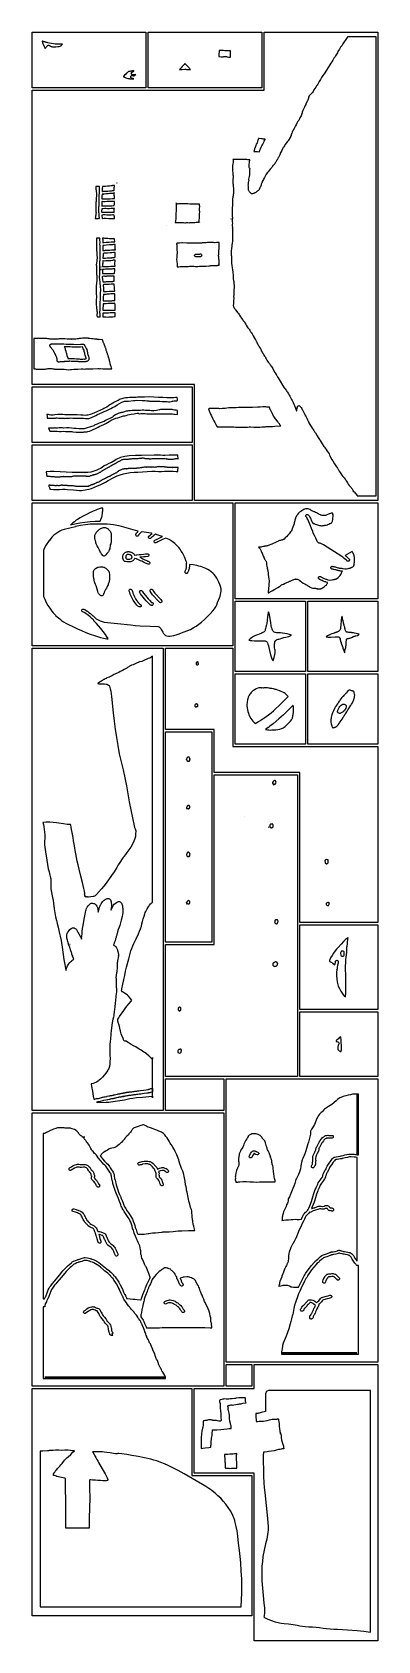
# Model space of a CAD drawing. Extents: x 2 to 598, y 728 to 3498.
import ezdxf

# ---------------------------------------------------------------- set-up
doc = ezdxf.new("R2010")
doc.units = 0

msp = doc.modelspace()

# ---------------------------------------------------------------- linework, layer by layer
at = {"layer": 'Calque 1'}
for p, q in [((19.445588, 3482.509471), (19.4456, 3482.51)), ((19.659529, 3482.447971), (19.445588, 3482.509471)), ((19.4456, 3482.51), (20.041944, 3479.39496)), ((20.716329, 3482.226811), (19.659529, 3482.447971)), ((20.041944, 3479.39496), (20.943928, 3477.182036)), ((21.749339, 3481.935871), (20.716329, 3482.226811)), ((20.943928, 3477.182036), (22.205124, 3474.72081)), ((22.999389, 3481.451661), (21.749339, 3481.935871)), ((22.205124, 3474.72081), (24.135754, 3470.84096)), ((23.677886, 3481.340031), (22.999389, 3481.451661)), ((23.732676, 3481.303331), (23.677886, 3481.340031)), ((24.53521, 3480.981911), (23.732676, 3481.303331)), ((24.135754, 3470.84096), (24.563137, 3470.16657)), ((25.343935, 3480.761251), (24.53521, 3480.981911)), ((24.563137, 3470.16657), (24.677331, 3469.95935)), ((24.677331, 3469.95935), (24.838038, 3470.17535)), ((24.838038, 3470.17535), (25.373925, 3471.03059)), ((26.317521, 3480.465661), (25.343935, 3480.761251)), ((25.373925, 3471.03059), (26.299463, 3472.33028)), ((26.299463, 3472.33028), (27.250824, 3473.40049)), ((26.830679, 3480.363841), (26.317521, 3480.465661)), ((26.83069, 3480.36439), (26.77589, 3480.38659)), ((26.77589, 3480.38659), (26.83069, 3480.36439)), ((27.807361, 3480.008831), (26.830679, 3480.363841)), ((26.83069, 3480.36439), (26.83069, 3480.36439)), ((27.250824, 3473.40049), (27.347974, 3473.5364)), ((27.347974, 3473.5364), (27.730375, 3474.09346)), ((27.730375, 3474.09346), (28.443506, 3474.86292)), ((28.909111, 3479.701881), (27.807361, 3480.008831)), ((28.443506, 3474.86292), (29.353994, 3475.420122)), ((31.993671, 3479.044021), (28.909111, 3479.701881)), ((29.353994, 3475.420122), (30.091357, 3475.557782)), ((30.091357, 3475.557782), (31.027316, 3475.40968)), ((31.027316, 3475.40968), (31.879276, 3475.048071)), ((31.879276, 3475.048071), (32.429623, 3474.680166)), ((35.401211, 3478.240461), (31.993671, 3479.044021)), ((32.429623, 3474.680166), (32.874766, 3474.21337)), ((32.874766, 3474.21337), (33.67677, 3473.64128)), ((32.87477, 3474.21337), (32.89091, 3474.19377)), ((32.89091, 3474.19377), (32.87477, 3474.21337)), ((32.87477, 3474.21337), (32.87477, 3474.21337)), ((33.67677, 3473.64128), (34.577839, 3473.346955)), ((34.577839, 3473.346955), (35.96965, 3473.0868)), ((39.017531, 3477.7976), (35.401211, 3478.240461)), ((35.96965, 3473.0868), (37.00525, 3472.90646)), ((37.00525, 3472.90646), (39.97562, 3472.73644)), ((41.725881, 3477.31961), (39.017531, 3477.7976)), ((39.97562, 3472.73644), (42.69482, 3472.74544)), ((44.969611, 3477.18988), (41.725881, 3477.31961)), ((42.69482, 3472.74544), (46.18557, 3473.19192)), ((46.319411, 3477.08447), (44.969611, 3477.18988)), ((46.18557, 3473.19192), (48.324609, 3473.510703)), ((51.052461, 3477.09537), (46.319411, 3477.08447)), ((48.324609, 3473.510703), (50.25922, 3474.01046)), ((50.25922, 3474.01046), (51.79245, 3474.64557)), ((54.234181, 3477.10537), (51.052461, 3477.09537)), ((51.79245, 3474.64557), (52.124151, 3474.932213)), ((52.124151, 3474.932213), (52.714893, 3475.62018)), ((52.714893, 3475.62018), (53.693109, 3476.60721)), ((53.693109, 3476.60721), (54.234181, 3477.10537)), ((324.29001, 3464.14503), (323.93603, 3460.75557)), ((324.30241, 3464.24941), (324.29001, 3464.14503)), ((324.36131, 3464.41426), (324.30241, 3464.24941)), ((324.568, 3465.67), (324.36131, 3464.41426)), ((324.56814, 3465.6614), (324.568, 3465.67)), ((324.64774, 3466.39778), (324.56814, 3465.6614)), ((325.35209, 3466.24172), (324.64774, 3466.39778)), ((326.11379, 3466.24472), (325.35209, 3466.24172)), ((330.559, 3466.5), (326.11379, 3466.24472)), ((330.56143, 3466.49979), (330.559, 3466.5)), ((332.01186, 3466.230781), (330.56143, 3466.49979)), ((334.3121, 3465.88432), (332.01186, 3466.230781)), ((335.65002, 3465.93752), (334.3121, 3465.88432)), ((338.22867, 3466.04759), (335.65002, 3465.93752)), ((339.350085, 3466.112921), (338.22867, 3466.04759)), ((339.88644, 3466.15714), (339.350085, 3466.112921)), ((340.370848, 3465.982626), (339.88644, 3466.15714)), ((341.86825, 3465.72409), (340.370848, 3465.982626)), ((342.8072, 3465.76389), (341.86825, 3465.72409)), ((343.29089, 3465.77419), (342.8072, 3465.76389)), ((343.8495, 3465.81039), (343.29089, 3465.77419)), ((343.817, 3459.31), (343.836, 3465.12101)), ((343.836, 3465.12), (343.8495, 3465.81039)), ((343.836, 3465.12101), (343.836, 3465.12)), ((528.2104, 3462.46567), (527.014625, 3460.660981)), ((529.1876, 3464.4702), (528.2104, 3462.46567)), ((531.7554, 3468.4529), (529.1876, 3464.4702)), ((533.7532, 3471.90439), (531.7554, 3468.4529)), ((535.6679, 3474.75794), (533.7532, 3471.90439)), ((535.8427, 3474.82095), (535.660509, 3474.688546)), ((535.660509, 3474.688546), (535.6679, 3474.75794)), ((536.643, 3475.79302), (535.8427, 3474.82095)), ((537.6802, 3477.6601), (536.643, 3475.79302)), ((540.1084, 3481.38596), (537.6802, 3477.6601)), ((542.633488, 3485.122314), (540.1084, 3481.38596)), ((545.1624, 3489.03407), (542.633488, 3485.122314)), ((545.811, 3489.58443), (545.1624, 3489.03407)), ((545.821, 3489.71), (545.811, 3489.58443)), ((595.001, 3489.71), (545.821, 3489.71)), ((595.001, 2699.71), (595.001, 3489.71)), ((258.87627, 3436.86725), (256.58803, 3434.41158)), ((260.62501, 3438.71623), (258.87627, 3436.86725)), ((261.5283, 3439.75958), (260.62501, 3438.71623)), ((262.14895, 3440.44636), (261.5283, 3439.75958)), ((262.66674, 3440.97759), (262.14895, 3440.44636)), ((262.73854, 3441.03909), (262.651734, 3440.96511)), ((262.651734, 3440.96511), (262.66674, 3440.97759)), ((263.80153, 3442.24521), (262.73854, 3441.03909)), ((265.2774, 3444.1252), (263.80153, 3442.24521)), ((265.27928, 3444.12532), (265.2774, 3444.1252)), ((265.38987, 3444.02506), (265.27928, 3444.12532)), ((265.3476, 3444.0752), (265.282, 3444.1305)), ((265.282, 3444.1305), (265.2824, 3444.1282)), ((265.2824, 3444.1282), (265.282, 3444.13)), ((265.282, 3444.13), (265.3476, 3444.0752)), ((266.00222, 3443.27214), (265.38987, 3444.02506)), ((268.1132, 3441.16736), (266.00222, 3443.27214)), ((270.35803, 3438.82952), (268.1132, 3441.16736)), ((272.21632, 3437.14228), (270.35803, 3438.82952)), ((272.35068, 3436.97226), (272.21632, 3437.14228)), ((272.8137, 3436.37592), (272.35068, 3436.97226)), ((273.486, 3435.5), (272.8137, 3436.37592)), ((273.48589, 3435.49876), (273.486, 3435.5)), ((274.74679, 3433.96397), (273.48589, 3435.49876)), ((323.93603, 3460.75557), (323.61202, 3456.12019)), ((323.61202, 3456.12019), (324.92977, 3455.9817)), ((324.92977, 3455.9817), (327.77198, 3455.8215)), ((327.77198, 3455.8215), (330.67773, 3455.7528)), ((330.67773, 3455.7528), (330.68073, 3455.7528)), ((330.68073, 3455.7528), (331.47035, 3455.7628)), ((331.47035, 3455.7628), (332.68217, 3455.8594)), ((332.68217, 3455.8594), (334.86601, 3455.9348)), ((334.86601, 3455.9348), (336.02303, 3455.9162)), ((336.02303, 3455.9162), (336.02603, 3455.9162)), ((336.02603, 3455.9162), (337.2084, 3455.8309)), ((337.2084, 3455.8309), (337.2114, 3455.8309)), ((337.2114, 3455.8309), (338.31625, 3455.68207)), ((338.31625, 3455.68207), (341.07008, 3455.21078)), ((341.07008, 3455.21078), (343.7397, 3455.02268)), ((343.7154, 3457.0608), (343.81669, 3459.31699)), ((343.7397, 3455.02268), (343.7154, 3457.0608)), ((343.81669, 3459.31699), (343.817, 3459.31)), ((512.52965, 3437.067629), (509.5474, 3432.44373)), ((515.4447, 3441.80285), (512.52965, 3437.067629)), ((516.8245, 3444.35668), (515.4447, 3441.80285)), ((518.4668, 3446.88057), (516.8245, 3444.35668)), ((520.1566, 3449.70883), (518.4668, 3446.88057)), ((521.3767, 3451.99705), (520.1566, 3449.70883)), ((522.3544, 3453.49411), (521.3767, 3451.99705)), ((523.6013, 3455.11831), (522.3544, 3453.49411)), ((524.7858, 3457.2913), (523.6013, 3455.11831)), ((526.0074, 3459.26223), (524.7858, 3457.2913)), ((527.014625, 3460.660981), (526.0074, 3459.26223)), ((159.19339, 3421.39153), (159.192, 3421.39)), ((159.192, 3421.39), (159.86743, 3421.06496)), ((159.4802, 3421.77909), (159.19339, 3421.39153)), ((159.4992, 3421.80449), (159.4802, 3421.77909)), ((159.5156, 3421.82509), (159.4992, 3421.80449)), ((161.28863, 3423.9402), (159.5156, 3421.82509)), ((159.86743, 3421.06496), (162.29622, 3420.02988)), ((163.36034, 3425.76902), (161.28863, 3423.9402)), ((162.29622, 3420.02988), (163.59432, 3419.58393)), ((164.74112, 3427.27436), (163.36034, 3425.76902)), ((163.59432, 3419.58393), (165.20664, 3418.95192)), ((165.88163, 3428.15648), (164.74112, 3427.27436)), ((165.20664, 3418.95192), (167.055656, 3418.428779)), ((166.86244, 3429.05411), (165.88163, 3428.15648)), ((167.90992, 3430.01476), (166.86244, 3429.05411)), ((167.055656, 3418.428779), (169.11699, 3418.01657)), ((169.105074, 3430.121912), (167.90992, 3430.01476)), ((170.55885, 3430.43695), (169.105074, 3430.121912)), ((169.11699, 3418.01657), (170.37013, 3417.78559)), ((170.37013, 3417.78559), (173.53946, 3417.59334)), ((171.39602, 3430.70619), (170.55885, 3430.43695)), ((171.69058, 3430.81472), (171.39602, 3430.70619)), ((171.9164, 3430.91704), (171.69058, 3430.81472)), ((171.8961, 3421.24727), (172.07853, 3422.02758)), ((171.9519, 3420.56306), (171.8961, 3421.24727)), ((172.20889, 3431.06949), (171.9164, 3430.91704)), ((172.11983, 3420.07628), (171.9519, 3420.56306)), ((172.07853, 3422.02758), (172.48056, 3422.67509)), ((172.46193, 3419.54402), (172.11983, 3420.07628)), ((172.32825, 3431.10459), (172.20889, 3431.06949)), ((172.45072, 3431.13249), (172.32825, 3431.10459)), ((173.23206, 3431.12949), (172.45072, 3431.13249)), ((172.86656, 3419.16624), (172.46193, 3419.54402)), ((172.48056, 3422.67509), (172.93274, 3423.07816)), ((173.46653, 3418.81485), (172.86656, 3419.16624)), ((172.93274, 3423.07816), (173.3167, 3423.29313)), ((173.00545, 3427.13665), (173.12294, 3427.919092)), ((173.13909, 3426.326729), (173.00545, 3427.13665)), ((173.12294, 3427.919092), (173.404151, 3428.492866)), ((173.393136, 3425.812358), (173.13909, 3426.326729)), ((174.8511, 3431.17029), (173.23206, 3431.12949)), ((173.3167, 3423.29313), (174.1368, 3423.4957)), ((173.84933, 3425.29954), (173.393136, 3425.812358)), ((173.404151, 3428.492866), (174.0302, 3429.11586)), ((173.989649, 3418.490427), (173.46653, 3418.81485)), ((173.53946, 3417.59334), (174.79158, 3417.49259)), ((174.69063, 3424.84067), (173.84933, 3425.29954)), ((174.18432, 3418.43761), (173.989649, 3418.490427)), ((174.0302, 3429.11586), (174.0628, 3429.13276)), ((174.0628, 3429.13276), (174.24316, 3429.24079)), ((174.1368, 3423.4957), (174.80032, 3423.4487)), ((174.31142, 3418.39371), (174.18432, 3418.43761)), ((174.20906, 3429.20979), (174.34392, 3429.28159)), ((174.24316, 3429.24079), (174.20906, 3429.20979)), ((174.43136, 3418.35961), (174.21792, 3418.42881)), ((174.21792, 3418.42881), (174.382604, 3418.364895)), ((174.382604, 3418.364895), (174.31142, 3418.39371)), ((174.32112, 3429.27459), (174.36452, 3429.29259)), ((174.34392, 3429.28159), (174.32112, 3429.27459)), ((174.36452, 3429.29259), (174.63013, 3429.43314)), ((174.47326, 3418.34211), (174.43136, 3418.35961)), ((174.73834, 3418.25991), (174.47326, 3418.34211)), ((174.63013, 3429.43314), (175.16808, 3429.58403)), ((175.639949, 3424.496084), (174.69063, 3424.84067)), ((175.27785, 3418.09248), (174.73834, 3418.25991)), ((174.79158, 3417.49259), (175.88505, 3417.55509)), ((174.80032, 3423.4487), (175.2132, 3423.33088)), ((175.90943, 3431.25709), (174.8511, 3431.17029)), ((175.16808, 3429.58403), (175.18368, 3429.58703)), ((175.18368, 3429.58703), (175.19268, 3429.59003)), ((175.19268, 3429.59003), (175.76473, 3429.8825)), ((175.2132, 3423.33088), (175.2876, 3423.29988)), ((175.2876, 3423.29988), (175.2431, 3423.29188)), ((175.2431, 3423.29188), (175.2461, 3423.29188)), ((175.2461, 3423.29188), (175.3908, 3423.24018)), ((176.1114, 3417.99588), (175.27785, 3418.09248)), ((175.3908, 3423.24018), (175.3092, 3423.29238)), ((175.3092, 3423.29238), (175.51435, 3423.20608)), ((175.51435, 3423.20608), (176.15306, 3423.04175)), ((176.34374, 3424.52751), (175.639949, 3424.496084)), ((175.76473, 3429.8825), (177.68142, 3431.09691)), ((175.88505, 3417.55509), (177.09377, 3417.66928)), ((176.58692, 3431.23539), (175.90943, 3431.25709)), ((177.09377, 3417.66928), (176.1114, 3417.99588)), ((176.15306, 3423.04175), (176.71633, 3422.98545)), ((176.93958, 3424.56991), (176.34374, 3424.52751)), ((176.644735, 3431.220855), (176.58692, 3431.23539)), ((176.983727, 3431.179339), (176.644735, 3431.220855)), ((176.716, 3422.98525), (176.7014, 3422.98225)), ((176.7014, 3422.98225), (176.716, 3422.98525)), ((176.716, 3422.98525), (176.716, 3422.98525)), ((176.71633, 3422.98545), (178.23408, 3423.43968)), ((177.08841, 3424.59211), (176.93958, 3424.56991)), ((177.68142, 3431.09691), (176.983727, 3431.179339)), ((177.94778, 3424.67991), (177.08841, 3424.59211)), ((180.55487, 3424.84994), (177.94778, 3424.67991)), ((178.23408, 3423.43968), (178.86816, 3423.65053)), ((178.86816, 3423.65053), (179.27381, 3423.91874)), ((179.27381, 3423.91874), (180.55487, 3424.84994)), ((256.58803, 3434.41158), (256.15086, 3433.49071)), ((256.15086, 3433.49071), (258.542214, 3433.786783)), ((258.542214, 3433.786783), (260.892276, 3433.936861)), ((260.892276, 3433.936861), (265.44899, 3434.02608)), ((265.44899, 3434.02608), (265.45599, 3434.02608)), ((265.45599, 3434.02608), (267.08741, 3434.06228)), ((267.08741, 3434.06228), (267.19181, 3434.06175)), ((267.19181, 3434.06175), (268.15092, 3433.98685)), ((268.15092, 3433.98685), (268.83045, 3433.91035)), ((268.83045, 3433.91035), (270.23451, 3433.83595)), ((270.23451, 3433.83595), (271.64993, 3433.78945)), ((271.64993, 3433.78945), (271.71403, 3433.78945)), ((271.71403, 3433.78945), (272.23388, 3433.79345)), ((272.23388, 3433.79345), (272.59252, 3433.80585)), ((272.59252, 3433.80585), (272.59552, 3433.80585)), ((272.59552, 3433.80585), (274.74679, 3433.96397)), ((494.57422, 3408.53045), (493.368659, 3406.790865)), ((495.73902, 3410.83883), (494.57422, 3408.53045)), ((497.07072, 3413.33171), (495.73902, 3410.83883)), ((498.018515, 3414.715329), (497.07072, 3413.33171)), ((499.2256, 3416.59145), (498.018515, 3414.715329)), ((500.9573, 3420.0083), (499.2256, 3416.59145)), ((502.1933, 3421.67282), (500.9573, 3420.0083)), ((506.6556, 3428.2693), (502.1933, 3421.67282)), ((508.4979, 3430.67483), (506.6556, 3428.2693)), ((509.5474, 3432.44373), (508.4979, 3430.67483)), ((476.51899, 3379.90481), (474.01165, 3374.41418)), ((477.05901, 3381.14814), (476.51899, 3379.90481)), ((477.67189, 3382.65192), (477.05901, 3381.14814)), ((478.91987, 3386.52558), (477.67189, 3382.65192)), ((479.20049, 3386.91213), (478.844499, 3386.259863)), ((478.844499, 3386.259863), (478.91987, 3386.52558)), ((479.79943, 3388.32599), (479.20049, 3386.91213)), ((481.35229, 3389.9016), (479.79943, 3388.32599)), ((483.124898, 3391.643208), (481.35229, 3389.9016)), ((484.12303, 3392.710944), (483.124898, 3391.643208)), ((485.09678, 3393.99335), (484.12303, 3392.710944)), ((486.36955, 3396.0351), (485.09678, 3393.99335)), ((487.87127, 3398.45354), (486.36955, 3396.0351)), ((491.1889, 3403.58243), (487.87127, 3398.45354)), ((492.4498, 3405.66139), (491.1889, 3403.58243)), ((493.368659, 3406.790865), (492.4498, 3405.66139)), ((464.574155, 3352.07444), (463.69129, 3350.72623)), ((465.65034, 3353.96271), (464.574155, 3352.07444)), ((466.33558, 3355.78947), (465.65034, 3353.96271)), ((466.67044, 3356.7398), (466.33558, 3355.78947)), ((466.77897, 3357.05246), (466.67044, 3356.7398)), ((466.81207, 3357.14856), (466.77897, 3357.05246)), ((466.86427, 3357.31289), (466.797606, 3357.083751)), ((466.797606, 3357.083751), (466.81207, 3357.14856)), ((467.2322, 3358.87456), (466.86427, 3357.31289)), ((467.2565, 3359.48228), (467.2322, 3358.87456)), ((467.44615, 3360.13443), (467.2565, 3359.48228)), ((468.42596, 3362.91774), (467.44615, 3360.13443)), ((469.31374, 3364.49542), (468.42596, 3362.91774)), ((470.46097, 3366.73869), (469.31374, 3364.49542)), ((471.32602, 3368.87551), (470.46097, 3366.73869)), ((472.84894, 3371.59524), (471.32602, 3368.87551)), ((473.544168, 3373.209854), (472.84894, 3371.59524)), ((474.01165, 3374.41418), (473.544168, 3373.209854)), ((450.197455, 3325.994256), (449.46734, 3323.77794)), ((450.92874, 3327.71102), (450.197455, 3325.994256)), ((451.13649, 3327.94719), (450.92874, 3327.71102)), ((451.38298, 3328.27326), (451.13649, 3327.94719)), ((451.77004, 3328.8908), (451.38298, 3328.27326)), ((452.56379, 3330.49277), (451.77004, 3328.8908)), ((452.73846, 3330.87879), (452.56379, 3330.49277)), ((452.86454, 3331.02659), (452.73846, 3330.87879)), ((452.99839, 3331.21884), (452.86454, 3331.02659)), ((453.44075, 3331.93041), (452.99839, 3331.21884)), ((455.28248, 3335.45629), (453.44075, 3331.93041)), ((455.93, 3336.61747), (455.28248, 3335.45629)), ((455.9801, 3336.59687), (455.93, 3336.61747)), ((456.0338, 3336.69297), (455.9801, 3336.59687)), ((456.0494, 3336.72287), (456.0338, 3336.69297)), ((456.069, 3336.76117), (456.0494, 3336.72287)), ((456.1026, 3336.82887), (456.069, 3336.76117)), ((456.97233, 3338.53316), (456.1026, 3336.82887)), ((458.309478, 3341.265386), (456.97233, 3338.53316)), ((459.57215, 3343.69822), (458.309478, 3341.265386)), ((460.694023, 3345.041691), (459.57215, 3343.69822)), ((461.468582, 3346.013966), (460.694023, 3345.041691)), ((462.25055, 3347.27371), (461.468582, 3346.013966)), ((463.132804, 3349.320813), (462.25055, 3347.27371)), ((463.69129, 3350.72623), (463.132804, 3349.320813)), ((385.49271, 3297.17649), (385.14026, 3296.19152)), ((386.94585, 3300.95248), (385.49271, 3297.17649)), ((387.74063, 3303.09396), (386.94585, 3300.95248)), ((388.39691, 3304.8799), (387.74063, 3303.09396)), ((388.959184, 3305.7991), (388.39691, 3304.8799)), ((389.79115, 3307.2844), (388.959184, 3305.7991)), ((390.29706, 3308.56753), (389.79115, 3307.2844)), ((390.66809, 3310.25474), (390.29706, 3308.56753)), ((390.9699, 3311.46503), (390.66809, 3310.25474)), ((391.50009, 3312.89491), (390.9699, 3311.46503)), ((391.68992, 3313.34372), (391.32612, 3312.84866)), ((391.32612, 3312.84866), (391.58811, 3313.17113)), ((391.32612, 3312.84866), (391.32612, 3312.84866)), ((391.69541, 3313.35224), (391.50009, 3312.89491)), ((391.58811, 3313.17113), (391.68992, 3313.34372)), ((391.75171, 3313.42974), (391.69541, 3313.35224)), ((391.90416, 3313.76047), (391.75171, 3313.42974)), ((392.16202, 3314.45396), (391.90416, 3313.76047)), ((392.36099, 3315.02239), (392.16202, 3314.45396)), ((393.12736, 3314.90148), (392.36099, 3315.02239)), ((397.28316, 3314.23227), (393.12736, 3314.90148)), ((395.09505, 3295.78787), (395.75547, 3297.34438)), ((395.75547, 3297.34438), (396.88305, 3300.24292)), ((396.88305, 3300.24292), (398.100004, 3302.334039)), ((398.88669, 3314.05346), (397.28316, 3314.23227)), ((398.100004, 3302.334039), (399.18111, 3303.94758)), ((400.16516, 3313.94443), (398.88669, 3314.05346)), ((399.097503, 3303.869333), (399.124959, 3304.04693)), ((399.18111, 3303.94758), (399.097503, 3303.869333)), ((399.124959, 3304.04693), (399.65704, 3305.101)), ((399.65704, 3305.101), (401.62384, 3308.74884)), ((403.86003, 3313.48863), (400.16516, 3313.94443)), ((401.62384, 3308.74884), (401.660069, 3309.054919)), ((401.660069, 3309.054919), (402.06877, 3310.16478)), ((402.06877, 3310.16478), (403.07077, 3311.93677)), ((403.07077, 3311.93677), (403.081379, 3312.01736)), ((403.081379, 3312.01736), (403.33744, 3312.54912)), ((403.33744, 3312.54912), (403.58599, 3313.01733)), ((403.58599, 3313.01733), (403.709, 3313.22505)), ((403.709, 3313.22505), (403.83353, 3313.44003)), ((403.83353, 3313.44003), (403.86003, 3313.48863)), ((433.778614, 3297.31585), (432.46737, 3294.4175)), ((434.342845, 3298.539165), (433.778614, 3297.31585)), ((434.94474, 3299.55414), (434.342845, 3298.539165)), ((434.885937, 3299.441098), (434.94474, 3299.55414)), ((434.97766, 3299.50414), (434.885937, 3299.441098)), ((435.52868, 3300.22076), (434.97766, 3299.50414)), ((436.800466, 3302.350618), (435.52868, 3300.22076)), ((437.85566, 3304.03292), (436.800466, 3302.350618)), ((440.59761, 3307.50301), (437.85566, 3304.03292)), ((441.894334, 3308.985574), (440.59761, 3307.50301)), ((443.37729, 3310.82477), (441.894334, 3308.985574)), ((445.174425, 3313.586374), (443.37729, 3310.82477)), ((446.76054, 3316.47817), (445.174425, 3313.586374)), ((447.12694, 3317.34116), (446.76054, 3316.47817)), ((447.661688, 3318.365164), (447.12694, 3317.34116)), ((448.26536, 3319.98958), (447.661688, 3318.365164)), ((448.81625, 3322.04476), (448.26536, 3319.98958)), ((448.9878, 3322.50674), (448.81625, 3322.04476)), ((448.9938, 3322.51274), (448.9878, 3322.50674)), ((449.0102, 3322.56714), (448.9938, 3322.52274)), ((448.9938, 3322.52274), (448.9938, 3322.51274)), ((449.0192, 3322.58404), (449.0102, 3322.56714)), ((449.0222, 3322.59604), (449.0192, 3322.59204)), ((449.0192, 3322.59204), (449.0192, 3322.58404)), ((449.0661, 3322.58044), (449.0222, 3322.59604)), ((449.1312, 3322.7458), (449.0661, 3322.58044)), ((449.1471, 3322.7938), (449.1312, 3322.7458)), ((449.159, 3322.83), (449.1471, 3322.7938)), ((449.15959, 3322.83393), (449.159, 3322.83)), ((449.16659, 3322.85913), (449.15959, 3322.83693)), ((449.15959, 3322.83693), (449.15959, 3322.83393)), ((449.46734, 3323.77794), (449.16659, 3322.85913)), ((347.29734, 3269.24003), (347.22914, 3268.67211)), ((347.22914, 3268.67211), (347.24314, 3267.74297)), ((347.76346, 3270.31234), (347.29734, 3269.24003)), ((347.969609, 3271.16636), (347.76346, 3270.31234)), ((348.366294, 3273.470082), (347.96293, 3271.34016)), ((347.96293, 3271.34016), (347.969609, 3271.16636)), ((350.48034, 3278.75993), (348.24948, 3278.48297)), ((348.24948, 3278.48297), (348.41794, 3278.04784)), ((348.597, 3275.62), (348.366294, 3273.470082)), ((348.41794, 3278.04784), (348.49904, 3277.66853)), ((348.49904, 3277.66853), (348.56414, 3277.13833)), ((348.56414, 3277.13833), (348.60134, 3276.63295)), ((348.60834, 3276.36424), (348.57214, 3275.91773)), ((348.57214, 3275.91773), (348.59704, 3275.62939)), ((348.59704, 3275.62939), (348.597, 3275.62)), ((348.60134, 3276.63295), (348.60834, 3276.36424)), ((352.01875, 3278.79513), (350.48034, 3278.75993)), ((352.78718, 3278.66075), (352.01875, 3278.79513)), ((355.73583, 3278.65275), (352.78718, 3278.66075)), ((357.71298, 3278.59845), (355.73583, 3278.65275)), ((359.142024, 3278.616721), (357.71298, 3278.59845)), ((360.73708, 3278.75812), (359.142024, 3278.616721)), ((362.68838, 3279.02633), (360.73708, 3278.75812)), ((363.73743, 3278.88785), (362.68838, 3279.02633)), ((364.55131, 3278.79945), (363.73743, 3278.88785)), ((364.80764, 3278.78495), (364.55131, 3278.79945)), ((365.13577, 3278.78795), (364.80764, 3278.78495)), ((367.01886, 3278.5208), (365.13577, 3278.78795)), ((372.08264, 3278.4691), (367.01886, 3278.5208)), ((373.85513, 3278.2531), (372.08264, 3278.4691)), ((375.62556, 3278.1828), (373.85513, 3278.2531)), ((377.16864, 3278.0009), (375.62556, 3278.1828)), ((376.234939, 3267.622075), (376.29118, 3269.71768)), ((376.29118, 3269.71768), (376.715581, 3274.105988)), ((376.715581, 3274.105988), (377.16864, 3278.0009)), ((384.36461, 3292.80002), (384.36272, 3292.79616)), ((384.36272, 3292.79616), (384.366, 3292.8)), ((384.48552, 3294.43403), (384.36461, 3292.80002)), ((384.366, 3292.8), (385.19232, 3292.68268)), ((384.63591, 3295.03709), (384.48552, 3294.43403)), ((385.14026, 3296.19152), (384.63591, 3295.03709)), ((385.19232, 3292.68268), (387.35187, 3292.53333)), ((387.35187, 3292.53333), (389.98788, 3292.42998)), ((389.98788, 3292.42998), (393.24247, 3292.05483)), ((393.24247, 3292.05483), (393.56441, 3292.00413)), ((393.56441, 3292.00413), (393.86982, 3292.60153)), ((393.86982, 3292.60153), (393.93392, 3292.68833)), ((393.93392, 3292.68833), (394.69513, 3294.61225)), ((394.69513, 3294.61225), (394.76643, 3294.90474)), ((394.76643, 3294.90474), (394.82943, 3295.13416)), ((394.82943, 3295.13416), (395.09505, 3295.78787)), ((417.81242, 3269.01693), (417.25071, 3268.55288)), ((419.052056, 3270.084401), (417.81242, 3269.01693)), ((420.3544, 3271.55994), (419.052056, 3270.084401)), ((421.242928, 3272.972899), (420.3544, 3271.55994)), ((421.924971, 3274.29541), (421.242928, 3272.972899)), ((423.04984, 3276.4697), (421.924971, 3274.29541)), ((423.44465, 3276.98802), (423.04984, 3276.4697)), ((423.47515, 3277.02942), (423.44465, 3276.98802)), ((424.76549, 3278.83343), (423.47515, 3277.02942)), ((425.817371, 3280.790831), (424.76549, 3278.83343)), ((426.53026, 3282.30868), (425.817371, 3280.790831)), ((427.81441, 3284.38348), (426.53026, 3282.30868)), ((428.754383, 3286.506119), (427.81441, 3284.38348)), ((429.39572, 3288.42925), (428.754383, 3286.506119)), ((429.6639, 3289.42247), (429.39572, 3288.42925)), ((430.861811, 3291.652768), (429.6639, 3289.42247)), ((432.46737, 3294.4175), (430.861811, 3291.652768)), ((347.24314, 3267.74297), (347.44261, 3265.93121)), ((347.49581, 3263.875), (347.37022, 3261.44518)), ((347.37022, 3261.44518), (347.41265, 3261.359852)), ((347.41265, 3261.359852), (347.52576, 3260.66485)), ((347.44261, 3265.93121), (347.49581, 3263.875)), ((347.52576, 3260.66485), (347.67978, 3258.51717)), ((347.67978, 3258.51717), (347.98519, 3256.5297)), ((348.0719, 3242.55951), (347.9722, 3239.45479)), ((347.98519, 3256.5297), (348.135447, 3254.150999)), ((348.1308, 3245.20584), (348.0719, 3242.55951)), ((348.333311, 3246.785026), (348.1308, 3245.20584)), ((348.135447, 3254.150999), (348.21048, 3252.10982)), ((348.21048, 3252.10982), (348.25858, 3251.52588)), ((348.25858, 3251.52588), (348.32988, 3251.36258)), ((348.32988, 3251.36258), (348.38778, 3251.03339)), ((348.43518, 3248.67643), (348.333311, 3246.785026)), ((348.3826, 3250.53134), (348.3598, 3250.37682)), ((348.3598, 3250.37682), (348.36, 3250.37686)), ((348.36, 3250.37686), (348.3796, 3250.49674)), ((348.3796, 3250.49674), (348.3826, 3250.53134)), ((348.38778, 3251.03339), (348.411342, 3250.762991)), ((348.411342, 3250.762991), (348.40228, 3250.77037)), ((348.40228, 3250.77037), (348.40528, 3250.62101)), ((348.40528, 3250.62101), (348.43518, 3248.67643)), ((375.18234, 3239.001372), (375.70255, 3241.25486)), ((375.70255, 3241.25486), (375.85188, 3242.33851)), ((375.70826, 3243.30332), (375.84314, 3245.00657)), ((375.71856, 3242.90747), (375.70826, 3243.30332)), ((375.85188, 3242.33851), (375.71856, 3242.90747)), ((375.84314, 3245.00657), (376.25901, 3247.35394)), ((376.41881, 3265.23268), (376.234939, 3267.622075)), ((376.25901, 3247.35394), (376.76299, 3249.2916)), ((376.69787, 3263.89323), (376.41881, 3265.23268)), ((377.00637, 3263.17648), (376.69787, 3263.89323)), ((376.76299, 3249.2916), (376.79659, 3249.42852)), ((376.76819, 3249.76237), (376.87569, 3250.71114)), ((376.79659, 3249.42852), (376.76819, 3249.76237)), ((376.87569, 3250.71114), (377.08085, 3251.57363)), ((377.03687, 3263.14088), (377.00637, 3263.17648)), ((377.15366, 3262.621), (377.03687, 3263.14088)), ((377.08085, 3251.57363), (377.15315, 3251.98444)), ((377.15315, 3251.98444), (377.52058, 3253.93368)), ((377.368355, 3260.991335), (377.15366, 3262.621)), ((377.17352, 3262.97789), (377.1735, 3262.97786)), ((377.1735, 3262.97786), (377.2035, 3262.92156)), ((377.57762, 3262.50556), (377.17352, 3262.97789)), ((377.18107, 3257.54122), (377.264145, 3258.818008)), ((377.34074, 3256.42139), (377.18107, 3257.54122)), ((377.2035, 3262.92156), (377.57762, 3262.50556)), ((377.264145, 3258.818008), (377.37794, 3259.37832)), ((377.52058, 3253.93368), (377.34074, 3256.42139)), ((377.37794, 3259.37832), (377.368355, 3260.991335)), ((400.73957, 3244.51822), (398.80843, 3240.60269)), ((401.504908, 3245.815738), (400.73957, 3244.51822)), ((402.42266, 3247.58418), (401.504908, 3245.815738)), ((403.47637, 3250.21864), (402.42266, 3247.58418)), ((405.06593, 3252.52599), (403.47637, 3250.21864)), ((405.18247, 3252.63523), (405.06593, 3252.52599)), ((405.6075, 3253.30889), (405.18247, 3252.63523)), ((405.936936, 3253.991735), (405.6075, 3253.30889)), ((405.95477, 3254.13314), (405.936936, 3253.991735)), ((407.15521, 3255.85706), (405.95477, 3254.13314)), ((408.822291, 3257.63237), (407.15521, 3255.85706)), ((410.72449, 3259.86869), (408.822291, 3257.63237)), ((412.55487, 3262.3626), (410.72449, 3259.86869)), ((412.63807, 3262.4499), (412.55487, 3262.3626)), ((412.7533, 3262.5212), (412.63807, 3262.4499)), ((413.02098, 3262.71395), (412.7533, 3262.5212)), ((413.48503, 3263.18216), (413.02098, 3262.71395)), ((415.07668, 3265.03218), (413.48503, 3263.18216)), ((415.821323, 3266.078444), (415.07668, 3265.03218)), ((416.25077, 3266.83412), (415.821323, 3266.078444)), ((416.45799, 3267.1018), (416.25077, 3266.83412)), ((417.13701, 3268.28313), (416.45799, 3267.1018)), ((417.25071, 3268.55288), (417.13701, 3268.28313)), ((111.13603, 3228.3671), (111.11383, 3228.3785)), ((111.11383, 3228.3785), (111.11383, 3228.3774)), ((111.11383, 3228.3774), (111.13603, 3228.3671)), ((112.03, 3232.52), (111.54993, 3232.5401)), ((111.54993, 3232.5401), (111.64503, 3232.09205)), ((111.64503, 3232.09205), (111.75717, 3230.44978)), ((111.69047, 3227.84831), (111.67597, 3227.86291)), ((111.67597, 3227.86291), (111.67607, 3227.86271)), ((111.67607, 3227.86271), (111.70447, 3227.82551)), ((111.70447, 3227.82551), (111.69047, 3227.84831)), ((111.75717, 3230.44978), (111.80367, 3229.86429)), ((111.80367, 3229.86429), (111.807707, 3229.915501)), ((111.807707, 3229.915501), (111.85847, 3229.54441)), ((111.88831, 3227.52744), (111.83871, 3227.60804)), ((111.83871, 3227.60804), (111.83871, 3227.60801)), ((111.83871, 3227.60801), (111.90431, 3227.48504)), ((111.85847, 3229.54441), (111.87757, 3228.86279)), ((111.87757, 3228.86279), (111.87957, 3228.85139)), ((111.87957, 3228.85139), (111.92917, 3228.43436)), ((111.90431, 3227.48504), (111.88831, 3227.52744)), ((111.92917, 3228.43436), (112.00667, 3227.55277)), ((112.00667, 3227.55277), (112.08627, 3227.005)), ((112.031, 3232.52), (112.03, 3232.52)), ((112.03123, 3232.5238), (112.031, 3232.52)), ((112.38315, 3232.5268), (112.03123, 3232.5238)), ((112.08627, 3227.005), (112.14617, 3226.68925)), ((112.14617, 3226.68925), (112.22267, 3226.07584)), ((112.22267, 3226.07584), (112.42421, 3224.44598)), ((112.92161, 3232.4694), (112.38315, 3232.5268)), ((112.42421, 3224.44598), (112.47901, 3223.75195)), ((112.47901, 3223.75195), (112.55031, 3223.21141)), ((112.56613, 3213.29184), (112.52223, 3212.3322)), ((112.55031, 3223.21141), (112.71154, 3222.104)), ((112.67, 3214.62407), (112.56613, 3213.29184)), ((112.673, 3215.3), (112.67, 3214.62407)), ((112.72964, 3217.35907), (112.67284, 3215.30233)), ((112.67284, 3215.30233), (112.673, 3215.3)), ((112.71154, 3222.104), (112.76844, 3221.32316)), ((112.82734, 3220.55629), (112.72964, 3217.35907)), ((112.76844, 3221.32316), (112.82734, 3220.55629)), ((113.75567, 3232.4724), (112.92161, 3232.4694)), ((114.552, 3232.43), (113.75567, 3232.4724)), ((114.55441, 3232.4333), (114.552, 3232.43)), ((115.23396, 3232.4669), (114.55441, 3232.4333)), ((116.083, 3232.44), (115.23396, 3232.4669)), ((116.08413, 3232.4355), (116.083, 3232.44)), ((116.80346, 3232.449), (116.08413, 3232.4355)), ((117.19, 3232.44), (116.80346, 3232.449)), ((117.05338, 3232.48262), (117.18619, 3232.44282)), ((117.05343, 3232.48242), (117.05338, 3232.48262)), ((117.08493, 3232.48642), (117.05343, 3232.48242)), ((117.21619, 3232.43682), (117.08493, 3232.48642)), ((117.18619, 3232.44282), (117.21619, 3232.43682)), ((117.19327, 3232.4414), (117.19, 3232.44)), ((117.23457, 3232.4354), (117.19327, 3232.4414)), ((117.29657, 3232.4158), (117.23457, 3232.4354)), ((117.64901, 3232.376), (117.29657, 3232.4158)), ((117.42143, 3209.53223), (117.61005, 3213.78106)), ((117.61005, 3213.78106), (117.64005, 3216.04865)), ((117.64005, 3216.04865), (117.641, 3216.05)), ((117.641, 3216.05), (117.7201, 3217.02309)), ((117.988, 3232.37), (117.64901, 3232.376)), ((117.7201, 3217.02309), (117.7697, 3217.49746)), ((117.7697, 3217.49746), (117.88287, 3220.0265)), ((117.88287, 3220.0265), (118.07976, 3222.14782)), ((117.99004, 3232.36942), (117.988, 3232.37)), ((118.29906, 3232.37972), (117.99004, 3232.36942)), ((118.07976, 3222.14782), (118.13196, 3225.929)), ((118.13196, 3225.929), (118.16456, 3227.77902)), ((118.16456, 3227.77902), (118.21726, 3228.45545)), ((118.21026, 3229.30916), (118.29606, 3232.28262)), ((118.21726, 3228.45545), (118.21026, 3229.30916)), ((118.29606, 3232.28262), (118.29906, 3232.37972)), ((122.40547, 3213.58506), (122.27679, 3211.30976)), ((122.43597, 3215.86037), (122.40547, 3213.58506)), ((122.54756, 3217.05618), (122.42457, 3216.07844)), ((122.42457, 3216.07844), (122.442307, 3216.173998)), ((122.442307, 3216.173998), (122.43597, 3215.86037)), ((122.64936, 3219.02865), (122.54756, 3217.05618)), ((123.347, 3218.87), (122.64936, 3219.02865)), ((122.93053, 3225.89926), (122.93037, 3225.89547)), ((122.93037, 3225.89547), (122.93937, 3223.99585)), ((122.95843, 3227.56325), (122.93053, 3225.89926)), ((122.93937, 3223.99585), (123.43753, 3223.88009)), ((123.01373, 3228.31617), (122.95843, 3227.56325)), ((123.08163, 3231.78573), (123.00873, 3229.29182)), ((123.00873, 3229.29182), (123.01373, 3228.31617)), ((123.16583, 3231.98208), (123.08163, 3231.78573)), ((123.23973, 3232.1304), (123.16583, 3231.98208)), ((123.27693, 3232.2777), (123.23973, 3232.241)), ((123.23973, 3232.241), (123.23973, 3232.2043)), ((123.23973, 3232.2043), (123.23973, 3232.1304)), ((123.38701, 3232.333), (123.27693, 3232.333)), ((123.27693, 3232.333), (123.27693, 3232.2777)), ((123.34783, 3218.86674), (123.347, 3218.87)), ((124.206324, 3218.807893), (123.34783, 3218.86674)), ((123.47541, 3232.336), (123.38701, 3232.333)), ((123.43753, 3223.88009), (123.83751, 3223.7142)), ((123.62682, 3232.354), (123.47541, 3232.336)), ((123.69242, 3232.354), (123.62682, 3232.354)), ((125.082, 3232.36), (123.69242, 3232.354)), ((123.83751, 3223.7142), (123.84251, 3223.7142)), ((123.84251, 3223.7142), (125.29617, 3223.96793)), ((124.724915, 3218.883706), (124.206324, 3218.807893)), ((124.25644, 3232.60918), (124.40785, 3232.68468)), ((124.25655, 3232.60929), (124.25644, 3232.60918)), ((124.33255, 3232.75658), (124.25655, 3232.60929)), ((124.34055, 3232.73938), (124.33255, 3232.75658)), ((124.37725, 3232.73938), (124.34055, 3232.73938)), ((124.41295, 3232.70428), (124.37725, 3232.73938)), ((124.40785, 3232.68468), (124.43055, 3232.70428)), ((124.43055, 3232.70428), (124.41295, 3232.70428)), ((126.0226, 3219.22539), (124.72293, 3218.998)), ((124.72293, 3218.998), (124.898738, 3218.983851)), ((124.898738, 3218.983851), (124.724915, 3218.883706)), ((125.08281, 3232.3616), (125.082, 3232.36)), ((127.2832, 3232.49132), (125.08281, 3232.3616)), ((125.29617, 3223.96793), (125.297, 3223.97)), ((125.297, 3223.97), (128.57897, 3224.29351)), ((128.87359, 3219.50288), (126.0226, 3219.22539)), ((128.68724, 3232.54562), (127.2832, 3232.49132)), ((128.57897, 3224.29351), (132.74564, 3224.43818)), ((132.1444, 3232.80708), (128.68724, 3232.54562)), ((133.11261, 3219.65224), (128.87359, 3219.50288)), ((133.71329, 3232.92646), (132.1444, 3232.80708)), ((132.74564, 3224.43818), (132.746, 3224.44)), ((132.746, 3224.44), (135.49829, 3224.72062)), ((136.12017, 3219.95971), (133.11261, 3219.65224)), ((134.86568, 3233.0846), (133.71329, 3232.92646)), ((135.446, 3233.11), (134.86568, 3233.0846)), ((135.44794, 3233.11085), (135.446, 3233.11)), ((137.73617, 3233.43952), (135.44794, 3233.11085)), ((135.49829, 3224.72062), (136.61709, 3224.88186)), ((137.5976, 3220.1814), (136.12017, 3219.95971)), ((136.61709, 3224.88186), (137.85319, 3225.01259)), ((137.60608, 3220.176962), (137.5976, 3220.1814)), ((138.26268, 3220.229), (137.60608, 3220.176962)), ((139.53555, 3233.6152), (137.73617, 3233.43952)), ((137.85319, 3225.01259), (137.854, 3225.01)), ((137.854, 3225.01), (138.75473, 3225.0829)), ((137.96981, 3234.65108), (137.97381, 3234.64308)), ((137.97011, 3234.65088), (137.96981, 3234.65108)), ((138.02751, 3234.58628), (137.97011, 3234.65088)), ((137.97381, 3234.64308), (138.02751, 3234.58628)), ((138.997, 3220.29), (138.26268, 3220.229)), ((138.75473, 3225.0829), (140.39597, 3225.1134)), ((138.99757, 3220.29252), (138.997, 3220.29)), ((140.73545, 3220.32872), (138.99757, 3220.29252)), ((140.18667, 3233.6819), (139.53555, 3233.6152)), ((140.42232, 3233.7232), (140.18667, 3233.6819)), ((140.39597, 3225.1134), (140.79336, 3225.1785)), ((140.45902, 3233.7356), (140.42232, 3233.7232)), ((140.66159, 3233.7573), (140.45902, 3233.7356)), ((141.368, 3233.81), (140.66159, 3233.7573)), ((141.51628, 3220.43723), (140.73545, 3220.32872)), ((140.793, 3225.18), (142.25131, 3225.48594)), ((140.79336, 3225.1785), (140.793, 3225.18)), ((141.36902, 3233.81133), (141.368, 3233.81)), ((143.28983, 3234.078), (141.36902, 3233.81133)), ((143.28, 3220.8), (141.51628, 3220.43723)), ((141.68225, 3234.53483), (141.69025, 3234.54183)), ((141.68235, 3234.53533), (141.68225, 3234.53483)), ((141.69525, 3234.54983), (141.68235, 3234.53533)), ((141.69025, 3234.54183), (141.69525, 3234.54983)), ((142.25131, 3225.48594), (142.253, 3225.48)), ((142.253, 3225.48), (142.77544, 3225.60144)), ((142.77544, 3225.60144), (143.67926, 3225.69754)), ((143.28071, 3220.79203), (143.28, 3220.8)), ((143.46365, 3220.83443), (143.28071, 3220.79203)), ((143.711, 3234.14), (143.28983, 3234.078)), ((143.43985, 3220.45306), (143.46365, 3220.83443)), ((143.516825, 3219.240055), (143.43985, 3220.45306)), ((143.44793, 3221.67613), (143.44803, 3221.67623)), ((143.46553, 3221.67313), (143.44793, 3221.67613)), ((143.44803, 3221.67623), (143.52143, 3221.58733)), ((143.52543, 3221.62353), (143.46553, 3221.67313)), ((143.4815, 3228.13046), (143.505139, 3229.100106)), ((143.67426, 3226.75534), (143.4815, 3228.13046)), ((143.505139, 3229.100106), (143.59261, 3229.6239)), ((143.6202, 3218.57773), (143.516825, 3219.240055)), ((143.52143, 3221.58733), (143.52543, 3221.62353)), ((143.59261, 3229.6239), (143.62981, 3230.11793)), ((143.6321, 3217.06722), (143.6202, 3218.57773)), ((143.62981, 3230.11793), (143.66751, 3230.68636)), ((143.6786, 3216.07504), (143.6321, 3217.06722)), ((143.66751, 3230.68636), (143.70781, 3232.22478)), ((143.67826, 3226.70264), (143.67426, 3226.75534)), ((143.68726, 3226.41996), (143.67826, 3226.70264)), ((143.7096, 3215.55825), (143.6786, 3216.07504)), ((143.67926, 3225.69754), (143.69626, 3226.00139)), ((143.69626, 3226.00139), (143.68726, 3226.41996)), ((143.70781, 3232.22478), (143.708, 3232.23)), ((143.708, 3232.23), (143.7664, 3232.6145)), ((143.8052, 3214.86994), (143.7096, 3215.55825)), ((143.7141, 3234.13294), (143.711, 3234.14)), ((143.7787, 3234.13894), (143.7141, 3234.13294)), ((143.7664, 3232.6145), (143.7953, 3233.24701)), ((143.77969, 3215.50861), (143.77569, 3215.45481)), ((143.77569, 3215.45481), (143.77669, 3215.45491)), ((143.77669, 3215.45491), (143.78369, 3215.52471)), ((143.8113, 3233.8356), (143.7787, 3234.13894)), ((143.78369, 3215.52471), (143.77969, 3215.50861)), ((143.7953, 3233.24701), (143.8113, 3233.8356)), ((143.8693, 3214.65237), (143.8052, 3214.86994)), ((143.9034, 3214.25603), (143.8693, 3214.65237)), ((144.0667, 3213.26175), (143.9034, 3214.25603)), ((143.998, 3212.56), (144.0667, 3213.26175)), ((147.83123, 3238.32591), (148.11235, 3237.83756)), ((148.095172, 3237.892724), (147.83123, 3238.32591)), ((147.83123, 3238.32591), (147.83123, 3238.32591)), ((148.11235, 3237.83756), (148.095172, 3237.892724)), ((348.17025, 3214.18965), (347.5403, 3210.20384)), ((347.9722, 3239.45479), (348.21146, 3237.6828)), ((348.35577, 3216.43345), (348.17025, 3214.18965)), ((348.21146, 3237.6828), (348.36391, 3235.80074)), ((348.56196, 3217.03754), (348.35577, 3216.43345)), ((348.36391, 3235.80074), (348.59801, 3234.84885)), ((348.81879, 3218.5341), (348.56196, 3217.03754)), ((348.59801, 3234.84885), (348.81402, 3232.26347)), ((348.81402, 3232.26347), (349.03468, 3229.27607)), ((348.87299, 3220.18825), (348.81879, 3218.5341)), ((349.06058, 3221.80676), (348.87299, 3220.18825)), ((349.03468, 3229.27607), (349.06058, 3221.80676)), ((374.68485, 3235.13791), (374.685, 3235.14)), ((375.00627, 3232.64194), (374.68485, 3235.13791)), ((374.685, 3235.14), (374.7119, 3236.25776)), ((374.7119, 3236.25776), (375.18234, 3239.001372)), ((375.11377, 3230.7108), (375.00627, 3232.64194)), ((375.05587, 3228.44528), (375.11377, 3230.7108)), ((375.080228, 3226.881428), (375.05587, 3228.44528)), ((375.232644, 3226.015522), (375.080228, 3226.881428)), ((375.57056, 3225.07288), (375.232644, 3226.015522)), ((376.167641, 3224.011344), (375.57056, 3225.07288)), ((376.813524, 3223.168803), (376.167641, 3224.011344)), ((377.91461, 3221.98678), (376.813524, 3223.168803)), ((378.58744, 3221.17544), (377.91461, 3221.98678)), ((379.090928, 3220.518575), (378.58744, 3221.17544)), ((379.577575, 3220.162527), (379.090928, 3220.518575)), ((380.44055, 3219.80654), (379.577575, 3220.162527)), ((381.248572, 3219.647732), (380.44055, 3219.80654)), ((381.946693, 3219.668203), (381.248572, 3219.647732)), ((382.98407, 3219.94865), (381.946693, 3219.668203)), ((383.78247, 3220.27369), (382.98407, 3219.94865)), ((384.955, 3220.59151), (383.78247, 3220.27369)), ((385.833894, 3221.055181), (384.955, 3220.59151)), ((386.42262, 3221.43124), (385.81902, 3221.11914)), ((385.81902, 3221.11914), (385.928877, 3221.156925)), ((385.928877, 3221.156925), (385.833894, 3221.055181)), ((386.697294, 3221.487736), (386.42262, 3221.43124)), ((387.68095, 3221.96766), (386.697294, 3221.487736)), ((388.81056, 3222.817855), (387.68095, 3221.96766)), ((389.4953, 3223.47557), (388.81056, 3222.817855)), ((390.590593, 3224.353675), (389.4953, 3223.47557)), ((391.99283, 3225.54831), (390.590593, 3224.353675)), ((392.557186, 3225.99174), (391.99283, 3225.54831)), ((393.51572, 3227.16216), (392.557186, 3225.99174)), ((394.197354, 3228.66456), (393.51572, 3227.16216)), ((394.42625, 3229.46538), (394.197354, 3228.66456)), ((394.81074, 3230.31599), (394.42625, 3229.46538)), ((395.34248, 3231.03428), (394.81074, 3230.31599)), ((395.78121, 3231.84303), (395.34248, 3231.03428)), ((396.373761, 3233.312928), (395.78121, 3231.84303)), ((396.65049, 3234.577136), (396.373761, 3233.312928)), ((396.88968, 3236.28048), (396.65049, 3234.577136)), ((397.34288, 3237.49074), (396.88968, 3236.28048)), ((397.83845, 3238.10052), (397.34288, 3237.49074)), ((398.46942, 3239.52316), (397.83845, 3238.10052)), ((398.10028, 3239.12886), (398.09728, 3239.09216)), ((398.09728, 3239.09186), (398.10028, 3239.12186)), ((398.09728, 3239.09216), (398.09728, 3239.09186)), ((398.10028, 3239.12186), (398.10028, 3239.12886)), ((398.80843, 3240.60269), (398.46942, 3239.52316)), ((110.2467, 3205.7855), (109.886, 3205.7699)), ((109.886, 3205.77), (110.13042, 3205.7504)), ((109.886, 3205.7699), (109.886, 3205.77)), ((110.13042, 3205.7504), (110.2467, 3205.7855)), ((111.721085, 3195.6357), (111.71396, 3195.67495)), ((111.71396, 3195.67495), (111.75016, 3194.76957)), ((111.76046, 3195.99017), (111.721085, 3195.6357)), ((111.80706, 3192.95006), (111.73416, 3190.68869)), ((111.73416, 3190.68869), (112.01115, 3189.07069)), ((111.75016, 3194.76957), (111.80706, 3192.95006)), ((111.82766, 3197.03609), (111.76046, 3195.99017)), ((111.87626, 3198.65719), (111.82766, 3197.03609)), ((112.04194, 3207.18494), (111.83471, 3206.81701)), ((111.83471, 3206.81701), (111.88691, 3206.88781)), ((111.83471, 3206.81701), (111.83471, 3206.81701)), ((111.85971, 3199.88831), (111.85371, 3199.90231)), ((111.85371, 3199.90231), (111.85421, 3199.90221)), ((111.85421, 3199.90221), (111.86871, 3199.84021)), ((111.86871, 3199.84021), (111.85971, 3199.88831)), ((111.89016, 3198.90318), (111.87626, 3198.65719)), ((111.88691, 3206.88781), (112.04194, 3207.18494)), ((111.91956, 3199.09386), (111.89016, 3198.90318)), ((111.97586, 3199.79149), (111.91956, 3199.09386)), ((112.01406, 3200.66223), (111.97586, 3199.79149)), ((112.01115, 3189.07069), (112.09075, 3187.7178)), ((112.05796, 3201.36091), (112.01406, 3200.66223)), ((112.11186, 3206.59884), (112.05296, 3204.87955)), ((112.05296, 3204.87955), (112.05796, 3201.36091)), ((112.41167, 3186.07294), (112.07061, 3185.08697)), ((112.09075, 3187.7178), (112.11815, 3187.37106)), ((112.18366, 3207.27837), (112.11186, 3206.59884)), ((112.11815, 3187.37106), (112.356691, 3186.742756)), ((112.23536, 3208.01528), (112.18366, 3207.27837)), ((112.24623, 3208.71331), (112.22453, 3208.36295)), ((112.22453, 3208.36295), (112.22506, 3208.35995)), ((112.22506, 3208.35995), (112.23536, 3208.01528)), ((112.53613, 3210.60209), (112.24623, 3208.71331)), ((112.356691, 3186.742756), (112.41167, 3186.07294)), ((112.52223, 3212.3322), (112.53613, 3210.60209)), ((116.86829, 3190.28535), (116.869, 3190.29)), ((117.07241, 3188.04158), (116.86829, 3190.28535)), ((116.869, 3190.29), (117.014162, 3192.116799)), ((117.014162, 3192.116799), (117.18733, 3193.51876)), ((117.019021, 3195.797351), (117.1802, 3196.63069)), ((117.158, 3194.96), (117.019021, 3195.797351)), ((117.24552, 3187.1455), (117.07241, 3188.04158)), ((117.15846, 3194.95534), (117.158, 3194.96)), ((117.18786, 3194.90264), (117.15846, 3194.95534)), ((117.1802, 3196.63069), (117.1892, 3196.97642)), ((117.18733, 3193.51876), (117.18786, 3194.90264)), ((117.1892, 3196.97642), (117.34423, 3198.71274)), ((117.30552, 3186.66594), (117.24552, 3187.1455)), ((117.42334, 3183.86766), (117.30552, 3186.66594)), ((117.34423, 3198.71274), (117.52975, 3201.30897)), ((117.54235, 3205.39915), (117.42143, 3209.53223)), ((117.52375, 3202.63241), (117.54235, 3205.39915)), ((117.52975, 3201.30897), (117.52375, 3202.63241)), ((121.6683, 3190.22749), (121.66757, 3190.22111)), ((121.66757, 3190.22111), (121.81175, 3188.80413)), ((121.97526, 3193.18597), (121.6683, 3190.22749)), ((121.81175, 3188.80413), (121.93577, 3188.16696)), ((121.93577, 3188.16696), (121.96987, 3187.97678)), ((121.96987, 3187.97678), (124.33096, 3188.15715)), ((121.99436, 3193.68), (121.97526, 3193.18597)), ((122.04916, 3193.686), (121.99436, 3193.68)), ((124.52032, 3193.96556), (122.04916, 3193.686)), ((122.14919, 3198.53637), (124.15372, 3198.74875)), ((122.14939, 3198.54214), (122.14919, 3198.53637)), ((122.32974, 3201.28512), (122.14939, 3198.54214)), ((122.27679, 3211.30976), (122.27667, 3211.30407)), ((122.27667, 3211.30407), (122.78309, 3211.13714)), ((122.92267, 3206.26667), (122.31444, 3206.34527)), ((122.31444, 3206.34527), (122.34134, 3205.51895)), ((122.34134, 3205.51895), (122.32374, 3202.62042)), ((122.32374, 3202.62042), (122.32974, 3201.28512)), ((122.78309, 3211.13714), (123.53809, 3211.02089)), ((125.26465, 3206.0672), (122.92267, 3206.26667)), ((123.53809, 3211.02089), (123.539, 3211.02)), ((123.539, 3211.02), (125.39315, 3210.85876)), ((124.15372, 3198.74875), (127.4667, 3198.89551)), ((124.33096, 3188.15715), (128.13228, 3188.0538)), ((127.58112, 3194.09941), (124.52032, 3193.96556)), ((127.89653, 3206.1427), (125.26465, 3206.0672)), ((125.39315, 3210.85876), (127.65606, 3210.93006)), ((127.4667, 3198.89551), (127.467, 3198.9)), ((127.467, 3198.9), (129.01936, 3198.9274)), ((128.9862, 3194.12591), (127.58112, 3194.09941)), ((127.65606, 3210.93006), (130.61712, 3211.04635)), ((130.67155, 3206.25327), (127.89653, 3206.1427)), ((128.13228, 3188.0538), (130.91247, 3187.90341)), ((131.82789, 3193.9869), (128.9862, 3194.12591)), ((129.01936, 3198.9274), (129.02, 3198.92)), ((129.02, 3198.92), (131.99863, 3198.77839)), ((130.61712, 3211.04635), (133.32651, 3211.07885)), ((133.48223, 3206.28787), (130.67155, 3206.25327)), ((130.91247, 3187.90341), (131.285, 3187.91)), ((131.285, 3187.91), (131.49119, 3187.9317)), ((131.49119, 3187.9317), (131.59039, 3187.9357)), ((131.59039, 3187.9357), (131.88494, 3187.9327)), ((133.00663, 3193.9839), (131.82789, 3193.9869)), ((131.88494, 3187.9327), (132.57947, 3187.9224)), ((131.99863, 3198.77839), (132.96033, 3198.77839)), ((132.57947, 3187.9224), (132.58, 3187.92)), ((132.58, 3187.92), (134.39178, 3187.8931)), ((132.96033, 3198.77839), (135.14366, 3198.85959)), ((135.48916, 3194.0769), (133.00663, 3193.9839)), ((133.32651, 3211.07885), (135.41114, 3211.17555)), ((135.71465, 3206.39174), (133.48223, 3206.28787)), ((134.39178, 3187.8931), (134.48478, 3187.8961)), ((134.48478, 3187.8961), (134.40628, 3187.8646)), ((134.40628, 3187.8646), (134.443, 3187.86)), ((134.443, 3187.86), (134.61043, 3187.8946)), ((134.61043, 3187.8946), (134.619, 3187.9)), ((134.619, 3187.9), (134.626, 3187.9)), ((134.626, 3187.9), (134.629, 3187.9)), ((134.629, 3187.9), (134.80729, 3187.919)), ((134.80729, 3187.919), (134.93854, 3187.924)), ((134.93854, 3187.924), (135.43205, 3187.927)), ((135.14366, 3198.85959), (138.28041, 3199.11692)), ((135.41114, 3211.17555), (136.78625, 3211.2825)), ((135.42475, 3187.87208), (135.62577, 3187.81418)), ((135.42476, 3187.87198), (135.42475, 3187.87208)), ((135.47436, 3187.86118), (135.42476, 3187.87198)), ((135.43205, 3187.927), (138.26496, 3187.946)), ((135.62577, 3187.81418), (135.47436, 3187.86118)), ((138.49777, 3194.32701), (135.48916, 3194.0769)), ((137.08201, 3206.49819), (135.71465, 3206.39174)), ((136.78625, 3211.2825), (140.81029, 3211.3673)), ((140.78256, 3206.57419), (137.08201, 3206.49819)), ((138.26496, 3187.946), (138.265, 3187.94)), ((138.265, 3187.94), (140.44265, 3187.9943)), ((138.28041, 3199.11692), (138.281, 3199.12)), ((138.281, 3199.12), (139.15588, 3199.1346)), ((139.31787, 3194.33941), (138.49777, 3194.32701)), ((139.15588, 3199.1346), (139.157, 3199.14)), ((139.157, 3199.14), (139.157, 3199.14)), ((139.157, 3199.14), (139.158, 3199.14)), ((139.158, 3199.14), (141.49584, 3199.27022)), ((141.78852, 3194.47633), (139.31787, 3194.33941)), ((140.44265, 3187.9943), (140.444, 3188)), ((140.444, 3188), (140.444, 3188)), ((140.444, 3188), (140.445, 3188)), ((140.445, 3188), (140.445, 3188)), ((140.445, 3188), (140.446, 3188)), ((140.446, 3188), (140.446, 3188)), ((140.446, 3188), (140.447, 3188)), ((140.447, 3188), (140.447, 3188)), ((140.447, 3188), (140.448, 3188)), ((140.448, 3188), (140.448, 3188)), ((140.448, 3188), (140.449, 3188)), ((140.449, 3188), (140.449, 3188)), ((140.449, 3188), (140.45, 3188)), ((140.45, 3188), (140.451, 3188)), ((140.451, 3188), (140.451, 3188)), ((140.451, 3188), (140.452, 3188)), ((140.452, 3188), (140.452, 3188)), ((140.452, 3188), (140.453, 3188)), ((140.453, 3188), (140.453, 3188)), ((140.453, 3188), (140.454, 3188)), ((140.454, 3188), (140.454, 3188)), ((140.454, 3188), (140.81212, 3187.9831)), ((141.53755, 3206.56069), (140.78256, 3206.57419)), ((140.81029, 3211.3673), (140.81, 3211.37)), ((140.81, 3211.37), (140.811, 3211.37)), ((140.811, 3211.37), (140.812, 3211.37)), ((140.812, 3211.37), (140.812, 3211.37)), ((140.812, 3211.37), (140.813, 3211.37)), ((140.81212, 3187.9831), (142.19653, 3188.0099)), ((140.813, 3211.37), (140.813, 3211.37)), ((140.813, 3211.37), (140.814, 3211.37)), ((140.814, 3211.37), (140.814, 3211.37)), ((140.814, 3211.37), (140.815, 3211.37)), ((140.815, 3211.37), (140.815, 3211.37)), ((140.815, 3211.37), (140.816, 3211.37)), ((140.816, 3211.37), (140.816, 3211.37)), ((140.816, 3211.37), (140.817, 3211.37)), ((140.817, 3211.37), (140.818, 3211.37)), ((140.818, 3211.37), (140.818, 3211.37)), ((140.818, 3211.37), (140.819, 3211.37)), ((140.819, 3211.37), (140.819, 3211.37)), ((140.819, 3211.37), (140.82, 3211.37)), ((140.82, 3211.37), (140.82, 3211.37)), ((140.82, 3211.37), (140.821, 3211.37)), ((140.821, 3211.37), (140.822, 3211.37)), ((140.822, 3211.37), (140.822, 3211.37)), ((140.822, 3211.37), (140.823, 3211.37)), ((140.823, 3211.37), (140.823, 3211.37)), ((140.823, 3211.37), (140.824, 3211.37)), ((140.824, 3211.37), (140.824, 3211.37)), ((140.824, 3211.37), (140.825, 3211.37)), ((140.825, 3211.37), (140.825, 3211.37)), ((140.825, 3211.37), (140.826, 3211.37)), ((140.826, 3211.37), (140.826, 3211.37)), ((140.826, 3211.37), (140.827, 3211.37)), ((140.827, 3211.37), (141.49465, 3211.356)), ((141.49465, 3211.356), (141.495, 3211.36)), ((141.495, 3211.36), (143.21531, 3211.46543)), ((141.49584, 3199.27022), (141.496, 3199.27)), ((141.496, 3199.27), (143.35636, 3199.39351)), ((143.38809, 3206.6687), (141.53755, 3206.56069)), ((143.884, 3194.62), (141.78852, 3194.47633)), ((142.19653, 3188.0099), (143.58301, 3187.77427)), ((143.21531, 3211.46543), (143.85765, 3211.49433)), ((143.35636, 3199.39351), (143.357, 3199.39)), ((143.357, 3199.39), (143.69497, 3199.4314)), ((143.8294, 3206.6883), (143.38809, 3206.6687)), ((143.49421, 3189.21556), (143.59653, 3190.49143)), ((143.55261, 3188.29984), (143.49421, 3189.21556)), ((143.54903, 3191.44023), (143.63223, 3193.01841)), ((143.59653, 3190.49143), (143.54903, 3191.44023)), ((143.65441, 3187.80737), (143.55261, 3188.29984)), ((143.58301, 3187.77427), (143.65841, 3187.78457)), ((143.63223, 3193.01841), (143.88751, 3194.61935)), ((143.65841, 3187.78457), (143.65441, 3187.80737)), ((143.68047, 3200.18792), (143.69287, 3200.82149)), ((143.69497, 3199.4314), (143.68047, 3200.18792)), ((143.69287, 3200.82149), (143.70737, 3201.01164)), ((143.70737, 3201.01164), (143.71977, 3201.08404)), ((143.71077, 3201.15524), (143.711, 3201.19)), ((143.71077, 3201.10254), (143.71077, 3201.15524)), ((143.71977, 3201.08404), (143.71077, 3201.10254)), ((143.711, 3201.3227), (143.7244, 3201.4142)), ((143.711, 3201.27), (143.711, 3201.3227)), ((143.711, 3201.19), (143.711, 3201.27)), ((143.724, 3201.6), (143.7369, 3201.77053)), ((143.7244, 3201.4799), (143.724, 3201.6)), ((143.7244, 3201.4142), (143.7244, 3201.4799)), ((143.7369, 3201.77053), (143.7545, 3201.80513)), ((143.7545, 3201.80513), (143.7645, 3202.35806)), ((143.7645, 3202.35806), (143.7764, 3202.58597)), ((143.7764, 3202.58597), (143.7854, 3202.65107)), ((143.7854, 3202.65107), (143.78593, 3202.66957)), ((143.78593, 3202.66957), (143.78693, 3202.66457)), ((143.78693, 3202.66457), (143.80863, 3202.82011)), ((143.789, 3203.4686), (143.798, 3203.5048)), ((143.789, 3203.39), (143.789, 3203.4686)), ((143.789, 3203.23), (143.789, 3203.39)), ((143.78926, 3203.0836), (143.789, 3203.23)), ((143.78926, 3203.0314), (143.78926, 3203.0836)), ((143.79626, 3203.0124), (143.78926, 3203.0314)), ((143.79073, 3202.82581), (143.79573, 3202.9581)), ((143.81863, 3202.90181), (143.79073, 3202.82581)), ((143.79573, 3202.9581), (143.79626, 3203.0124)), ((143.798, 3203.5048), (143.801, 3203.95854)), ((143.801, 3203.95854), (143.8666, 3205.67004)), ((143.80863, 3202.82011), (143.82463, 3202.88061)), ((143.82463, 3202.88061), (143.81863, 3202.90181)), ((143.850687, 3206.35976), (143.8294, 3206.6883)), ((143.8563, 3206.30743), (143.850687, 3206.35976)), ((143.8666, 3205.67904), (143.8563, 3206.30743)), ((143.85765, 3211.49433), (143.9641, 3212.26845)), ((143.8666, 3205.67004), (143.8666, 3205.67904)), ((143.88451, 3194.61935), (143.884, 3194.62)), ((143.88751, 3194.61935), (143.88451, 3194.61935)), ((143.9641, 3212.26845), (143.9858, 3212.33825)), ((143.9858, 3212.33825), (143.9977, 3212.56563)), ((143.9977, 3212.56563), (143.998, 3212.56)), ((249.6543, 3186.04426), (249.5551, 3184.30743)), ((249.83155, 3186.8101), (249.6543, 3186.04426)), ((250.14264, 3188.9955), (249.83155, 3186.8101)), ((250.09014, 3200.40048), (250.07714, 3199.69613)), ((250.07714, 3199.69613), (250.16394, 3198.71689)), ((250.24465, 3202.33837), (250.09014, 3200.40048)), ((250.39741, 3193.04073), (250.14264, 3188.9955)), ((250.16394, 3198.71689), (250.16794, 3197.11076)), ((250.16794, 3197.11076), (250.23514, 3195.22304)), ((250.23514, 3195.22304), (250.39741, 3193.04073)), ((251.00636, 3202.26287), (250.24465, 3202.33837)), ((250.32082, 3203.8701), (250.27322, 3203.8169)), ((250.27322, 3203.8169), (250.27352, 3203.8169)), ((250.27352, 3203.8169), (250.28252, 3203.7838)), ((250.28252, 3203.7838), (250.32082, 3203.8701)), ((251.72052, 3202.23597), (251.00636, 3202.26287)), ((252.00114, 3202.18217), (251.72052, 3202.23597)), ((252.01241, 3202.2295), (251.93641, 3202.2325)), ((251.93641, 3202.2325), (251.93645, 3202.2325)), ((251.93645, 3202.2325), (252.08631, 3202.2235)), ((252.65794, 3202.12637), (252.00114, 3202.18217)), ((252.08631, 3202.2235), (252.01241, 3202.2295)), ((254.038572, 3202.182286), (252.65794, 3202.12637)), ((254.8485, 3202.28708), (254.038572, 3202.182286)), ((255.93424, 3202.21058), (254.8485, 3202.28708)), ((257.31502, 3202.24618), (255.93424, 3202.21058)), ((258.90046, 3202.3981), (257.31502, 3202.24618)), ((261.43466, 3202.3221), (258.90046, 3202.3981)), ((264.10118, 3202.3311), (261.43466, 3202.3221)), ((264.98124, 3202.3261), (264.10118, 3202.3311)), ((265.68505, 3202.2284), (264.98124, 3202.3261)), ((267.63895, 3202.1705), (265.68505, 3202.2284)), ((270.57106, 3202.2299), (267.63895, 3202.1705)), ((273.71298, 3202.00045), (270.57106, 3202.2299)), ((275.794, 3202.00345), (273.71298, 3202.00045)), ((276.75621, 3201.93115), (275.794, 3202.00345)), ((279.84077, 3201.77714), (276.75621, 3201.93115)), ((282.27888, 3201.67069), (279.84077, 3201.77714)), ((285.52984, 3201.77457), (282.27888, 3201.67069)), ((289.3265, 3201.66191), (285.52984, 3201.77457)), ((290.71662, 3201.74051), (289.3265, 3201.66191)), ((290.449924, 3193.360938), (290.47935, 3195.19673)), ((290.60079, 3192.08994), (290.449924, 3193.360938)), ((290.47935, 3195.19673), (290.88913, 3197.27825)), ((290.58069, 3191.76953), (290.58569, 3191.9504)), ((290.65049, 3190.45127), (290.58069, 3191.76953)), ((290.58569, 3191.9504), (290.60079, 3192.08994)), ((290.84273, 3188.51651), (290.65049, 3190.45127)), ((290.78322, 3200.55143), (290.71662, 3201.74051)), ((290.73523, 3185.03454), (290.84273, 3188.51651)), ((290.74962, 3199.14427), (290.78322, 3200.55143)), ((290.854, 3198.288), (290.74962, 3199.14427)), ((290.854, 3198.28), (290.854, 3198.288)), ((290.85403, 3198.27147), (290.854, 3198.28)), ((290.88913, 3197.27825), (290.85403, 3198.27147)), ((346.9201, 3187.78456), (346.78806, 3185.205036)), ((346.9883, 3191.65252), (346.79709, 3189.53536)), ((346.79709, 3189.53536), (346.9201, 3187.78456)), ((347.0606, 3196.41245), (346.9883, 3191.65252)), ((347.1469, 3197.81702), (347.0606, 3196.41245)), ((347.155985, 3197.745667), (347.1469, 3197.81702)), ((347.192172, 3197.842219), (347.155985, 3197.745667)), ((347.2947, 3198.54772), (347.192172, 3197.842219)), ((347.47413, 3205.104079), (347.2513, 3201.99917)), ((347.2513, 3201.99917), (347.310436, 3200.611781)), ((347.310436, 3200.611781), (347.2947, 3198.54772)), ((347.5934, 3208.3621), (347.47413, 3205.104079)), ((347.5403, 3210.20384), (347.5567, 3209.37961)), ((347.5567, 3209.37961), (347.5934, 3208.3621)), ((110.85827, 3177.50339), (110.74613, 3177.18042)), ((110.74613, 3177.18042), (110.74641, 3177.1774)), ((110.74641, 3177.1774), (112.26776, 3177.31591)), ((111.066, 3178.94), (110.85827, 3177.50339)), ((111.06732, 3178.93494), (111.066, 3178.94)), ((111.080371, 3178.886104), (111.06732, 3178.93494)), ((111.196, 3179.43), (111.080371, 3178.886104)), ((111.32179, 3180.24592), (111.19518, 3179.43148)), ((111.19518, 3179.43148), (111.196, 3179.43)), ((111.35229, 3180.62676), (111.32179, 3180.24592)), ((111.44429, 3181.22054), (111.35229, 3180.62676)), ((111.69957, 3183.10982), (111.44429, 3181.22054)), ((111.83858, 3183.93974), (111.69957, 3183.10982)), ((112.07061, 3185.08697), (111.83858, 3183.93974)), ((112.26776, 3177.31591), (115.14407, 3177.30561)), ((115.14407, 3177.30561), (115.145, 3177.31)), ((115.145, 3177.31), (116.03797, 3177.42059)), ((116.03797, 3177.42059), (116.038, 3177.42)), ((116.038, 3177.42), (116.58267, 3177.4454)), ((116.58267, 3177.4454), (117.02605, 3177.4557)), ((117.02605, 3177.4557), (117.027, 3177.45)), ((117.027, 3177.45), (117.92566, 3177.4231)), ((117.57889, 3181.20685), (117.42334, 3183.86766)), ((117.88326, 3177.77656), (117.57889, 3181.20685)), ((117.92566, 3177.4231), (117.88326, 3177.77656)), ((122.27195, 3183.17597), (122.27167, 3183.17507)), ((122.27167, 3183.17507), (122.36417, 3181.58239)), ((124.36794, 3183.35941), (122.27195, 3183.17597)), ((122.36417, 3181.58239), (122.66131, 3178.2379)), ((122.66131, 3178.2379), (122.75381, 3177.40592)), ((122.75381, 3177.40592), (123.41888, 3177.41732)), ((123.41888, 3177.41732), (123.419, 3177.42)), ((123.419, 3177.42), (126.00593, 3177.59415)), ((127.88969, 3183.26231), (124.36794, 3183.35941)), ((126.00593, 3177.59415), (128.7701, 3177.54045)), ((130.89364, 3183.1052), (127.88969, 3183.26231)), ((128.7701, 3177.54045), (134.02042, 3177.29653)), ((132.24602, 3183.1092), (130.89364, 3183.1052)), ((132.415, 3183.12), (132.24602, 3183.1092)), ((132.41664, 3183.1263), (132.415, 3183.12)), ((132.50964, 3183.1233), (132.41664, 3183.1263)), ((134.49763, 3183.0968), (132.50964, 3183.1233)), ((134.02042, 3177.29653), (138.06152, 3177.14151)), ((135.09088, 3183.1174), (134.49763, 3183.0968)), ((135.20922, 3183.1288), (135.09088, 3183.1174)), ((135.29652, 3183.1288), (135.20922, 3183.1288)), ((135.4438, 3183.1288), (135.29652, 3183.1288)), ((138.394, 3183.15), (135.4438, 3183.1288)), ((138.06152, 3177.14151), (140.09447, 3176.97202)), ((138.39426, 3183.1474), (138.394, 3183.15)), ((140.3652, 3183.2001), (138.39426, 3183.1474)), ((140.09447, 3176.97202), (140.095, 3176.97)), ((140.095, 3176.97), (140.096, 3176.97)), ((140.096, 3176.97), (141.74499, 3176.9581)), ((140.806, 3183.18), (140.3652, 3183.2001)), ((140.807, 3183.18), (140.806, 3183.18)), ((140.80833, 3183.17997), (140.807, 3183.18)), ((141.90697, 3183.21767), (140.80833, 3183.17997)), ((141.74499, 3176.9581), (143.14439, 3177.0072)), ((142.61597, 3183.08176), (141.90697, 3183.21767)), ((143.40455, 3182.90142), (142.61597, 3183.08176)), ((143.02671, 3183.13163), (143.02687, 3183.13183)), ((143.15849, 3183.05053), (143.02671, 3183.13163)), ((143.02687, 3183.13183), (143.13539, 3183.06153)), ((143.13539, 3183.06153), (143.14139, 3183.05753)), ((143.14139, 3183.05753), (143.15849, 3183.05053)), ((143.14439, 3177.0072), (143.145, 3177.01)), ((143.145, 3177.01), (143.145, 3177.01)), ((143.145, 3177.01), (143.146, 3177.01)), ((143.146, 3177.01), (143.146, 3177.01)), ((143.146, 3177.01), (143.147, 3177.01)), ((143.147, 3177.01), (143.55731, 3176.9991)), ((143.63038, 3182.83372), (143.40455, 3182.90142)), ((143.55731, 3176.9991), (143.63481, 3177.0291)), ((143.64538, 3182.82972), (143.63038, 3182.83372)), ((143.63481, 3177.0291), (143.80224, 3177.1082)), ((143.66868, 3182.37133), (143.64538, 3182.82972)), ((143.67668, 3181.20499), (143.66868, 3182.37133)), ((143.71238, 3180.7275), (143.67668, 3181.20499)), ((143.71738, 3180.60452), (143.71238, 3180.7275)), ((143.71338, 3180.3354), (143.71738, 3180.60152)), ((143.73818, 3180.03205), (143.71338, 3180.3354)), ((143.71738, 3180.60152), (143.71738, 3180.60452)), ((143.87874, 3178.61561), (143.73818, 3180.03205)), ((143.80224, 3177.1082), (143.87874, 3178.61561)), ((233.41103, 3164.93611), (233.42713, 3164.91971)), ((233.42713, 3164.91971), (233.41103, 3164.93611)), ((233.41103, 3164.93611), (233.41103, 3164.93611)), ((248.70153, 3170.3766), (248.709, 3170.38)), ((248.70659, 3170.37441), (248.70153, 3170.3766)), ((249.35511, 3173.38301), (248.70659, 3170.37441)), ((248.709, 3170.38), (250.39678, 3170.27303)), ((249.82175, 3176.75491), (249.35511, 3173.38301)), ((249.5551, 3184.30743), (249.76595, 3179.92475)), ((249.76595, 3179.92475), (249.82175, 3176.75491)), ((250.39678, 3170.27303), (252.35271, 3170.16555)), ((252.35271, 3170.16555), (256.21348, 3170.17455)), ((256.21348, 3170.17455), (256.216, 3170.17)), ((256.216, 3170.17), (256.221, 3170.17)), ((256.221, 3170.17), (256.226, 3170.17)), ((256.226, 3170.17), (256.231, 3170.17)), ((256.231, 3170.17), (256.235, 3170.17)), ((256.235, 3170.17), (256.24, 3170.17)), ((256.24, 3170.17), (256.243, 3170.17)), ((256.243, 3170.17), (257.30343, 3170.1488)), ((257.30343, 3170.1488), (257.43312, 3170.1458)), ((257.43312, 3170.1458), (257.48482, 3170.1458)), ((257.48482, 3170.1458), (257.57162, 3170.1518)), ((257.57162, 3170.1518), (257.58672, 3170.1518)), ((257.58672, 3170.1518), (257.61052, 3170.1756)), ((257.61052, 3170.1756), (257.74128, 3170.2283)), ((257.74128, 3170.2283), (257.846, 3170.23)), ((257.846, 3170.23), (257.9127, 3170.2435)), ((257.9127, 3170.2435), (257.9654, 3170.2565)), ((257.9654, 3170.2565), (258.0176, 3170.2565)), ((258.0176, 3170.2565), (258.0441, 3170.2565)), ((258.0441, 3170.2565), (258.0706, 3170.2435)), ((258.0706, 3170.2435), (258.0965, 3170.2435)), ((258.0965, 3170.2435), (258.31816, 3170.1593)), ((258.31816, 3170.1593), (258.88506, 3170.1633)), ((258.88506, 3170.1633), (263.07396, 3170.03772)), ((263.07396, 3170.03772), (265.12811, 3169.94622)), ((265.12811, 3169.94622), (266.30682, 3169.96312)), ((266.30682, 3169.96312), (268.27106, 3170.07835)), ((268.27106, 3170.07835), (270.60476, 3170.02875)), ((270.60476, 3170.02875), (272.55916, 3169.94605)), ((272.55916, 3169.94605), (273.95134, 3170.03855)), ((273.95134, 3170.03855), (277.25448, 3170.20186)), ((277.25448, 3170.20186), (277.27298, 3170.20886)), ((277.27298, 3170.20886), (277.47451, 3170.26106)), ((277.47451, 3170.26106), (277.68432, 3170.29726)), ((277.68432, 3170.29726), (278.72715, 3170.39907)), ((278.72715, 3170.39907), (282.39874, 3170.54996)), ((282.39874, 3170.54996), (284.58621, 3170.65434)), ((284.58621, 3170.65434), (286.56386, 3170.68324)), ((286.56386, 3170.68324), (286.567, 3170.68)), ((286.567, 3170.68), (286.57, 3170.68)), ((286.57, 3170.68), (286.573, 3170.68)), ((286.573, 3170.68), (286.576, 3170.68)), ((286.576, 3170.68), (286.579, 3170.68)), ((286.579, 3170.68), (286.582, 3170.68)), ((286.582, 3170.68), (287.22951, 3170.671)), ((287.22951, 3170.671), (287.654944, 3170.671125)), ((287.654944, 3170.671125), (287.771463, 3170.671141)), ((287.72301, 3170.666), (289.85002, 3170.83034)), ((287.771463, 3170.671141), (287.72301, 3170.666)), ((289.85002, 3170.83034), (290.24586, 3170.83334)), ((290.10352, 3172.338577), (290.11976, 3173.54844)), ((290.21016, 3170.97495), (290.10352, 3172.338577)), ((290.11976, 3173.54844), (290.49753, 3178.34607)), ((290.24586, 3170.83334), (290.21016, 3170.97495)), ((290.49753, 3178.34607), (290.73523, 3185.03454)), ((291.99081, 3170.86436), (292.1934, 3170.88126)), ((291.99082, 3170.86436), (291.99081, 3170.86436)), ((292.00322, 3170.86936), (291.99082, 3170.86436)), ((292.1934, 3170.88126), (292.00322, 3170.86936)), ((344.76591, 3176.42076), (344.65327, 3176.40016)), ((344.65327, 3176.40016), (344.65327, 3176.39996)), ((344.65327, 3176.39996), (344.96953, 3176.38306)), ((344.96953, 3176.38306), (344.76591, 3176.42076)), ((346.78806, 3185.205036), (346.65602, 3183.02773)), ((346.65602, 3183.02773), (346.967411, 3180.53573)), ((346.88712, 3173.24072), (346.86812, 3172.96116)), ((346.86812, 3172.96116), (346.9749, 3171.38534)), ((347.00391, 3173.74922), (346.88712, 3173.24072)), ((346.967411, 3180.53573), (347.161414, 3178.988178)), ((346.9749, 3171.38534), (347.13736, 3169.16035)), ((347.02561, 3173.98539), (347.00391, 3173.74922)), ((347.06381, 3175.22459), (347.02561, 3173.98539)), ((347.20741, 3177.21828), (347.04101, 3176.05864)), ((347.04101, 3176.05864), (347.06381, 3175.22459)), ((347.072815, 3166.741559), (347.05876, 3164.7379)), ((347.05876, 3164.7379), (347.3528, 3162.01817)), ((347.13736, 3169.16035), (347.072815, 3166.741559)), ((347.11358, 3161.35386), (347.28773, 3160.79834)), ((347.11361, 3161.35386), (347.11358, 3161.35386)), ((347.26553, 3160.92701), (347.11361, 3161.35386)), ((347.161414, 3178.988178), (347.20741, 3177.21828)), ((347.3516, 3159.38575), (347.1852, 3153.55098)), ((347.28773, 3160.79834), (347.26553, 3160.92701)), ((347.3528, 3162.01817), (347.3058, 3161.16756)), ((347.3058, 3161.16756), (347.3118, 3160.72833)), ((347.3118, 3160.72833), (347.334, 3160.65753)), ((347.334, 3160.65753), (347.3712, 3160.20173)), ((347.3712, 3160.20173), (347.3516, 3159.38575)), ((113.03436, 3143.40262), (112.999, 3143.4)), ((112.999, 3143.4), (113.0527, 3141.46524)), ((113.0527, 3141.46524), (113.0103, 3138.37499)), ((113.0103, 3138.37499), (113.0858, 3133.80681)), ((113.979, 3143.5246), (113.03436, 3143.40262)), ((113.0858, 3133.80681), (113.163925, 3131.226134)), ((113.163925, 3131.226134), (113.1354, 3128.51306)), ((114.039, 3143.51), (113.979, 3143.5246)), ((114.04565, 3143.51287), (114.039, 3143.51)), ((115.40681, 3143.48447), (114.04565, 3143.51287)), ((115.89722, 3143.54287), (115.40681, 3143.48447)), ((116.01194, 3143.50157), (115.89722, 3143.54287)), ((116.29358, 3143.44727), (116.01194, 3143.50157)), ((116.45688, 3143.43087), (116.29358, 3143.44727)), ((116.58762, 3143.42387), (116.45688, 3143.43087)), ((117.53691, 3143.39387), (116.58762, 3143.42387)), ((118.56631, 3143.39687), (117.53691, 3143.39387)), ((118.59111, 3143.23773), (118.56631, 3143.39687)), ((118.67901, 3142.48737), (118.59111, 3143.23773)), ((118.80252, 3140.70659), (118.67901, 3142.48737)), ((118.87432, 3139.13047), (118.80252, 3140.70659)), ((119.06965, 3137.04119), (118.87432, 3139.13047)), ((118.93755, 3132.74801), (118.99645, 3135.37318)), ((119.0962, 3130.02003), (118.93755, 3132.74801)), ((118.99645, 3135.37318), (119.00545, 3135.93851)), ((119.00545, 3135.94151), (119.07465, 3136.76833)), ((119.00545, 3135.93851), (119.00545, 3135.94151)), ((119.073474, 3136.759654), (119.06965, 3137.04119)), ((119.07465, 3136.76833), (119.073474, 3136.759654)), ((119.63555, 3142.27692), (119.63565, 3142.27732)), ((119.70845, 3142.23612), (119.63555, 3142.27692)), ((119.63565, 3142.27732), (119.69245, 3142.24012)), ((119.69245, 3142.24012), (119.70845, 3142.23612)), ((123.43334, 3143.22155), (123.43271, 3143.21948)), ((123.43271, 3143.21948), (123.47711, 3142.58853)), ((124.92989, 3143.23345), (123.43334, 3143.22155)), ((123.47711, 3142.58853), (123.59235, 3141.00619)), ((123.59235, 3141.00619), (123.65595, 3139.54014)), ((123.65595, 3139.54014), (123.86886, 3137.07515)), ((123.79503, 3135.50604), (125.45384, 3135.69156)), ((123.79703, 3135.66262), (123.79503, 3135.50604)), ((123.79756, 3135.67162), (123.79703, 3135.66262)), ((123.83836, 3136.18012), (123.79756, 3135.67162)), ((123.86886, 3137.07515), (123.83836, 3136.18012)), ((123.86268, 3130.68338), (123.87718, 3130.43428)), ((123.86301, 3130.6831), (123.86268, 3130.68338)), ((126.02205, 3130.92443), (123.86301, 3130.6831)), ((123.87718, 3130.43428), (123.96508, 3129.71858)), ((125.808951, 3143.050779), (124.92989, 3143.23345)), ((125.45384, 3135.69156), (129.49856, 3136.1799)), ((127.28685, 3142.83867), (125.808951, 3143.050779)), ((129.93654, 3131.39933), (126.02205, 3130.92443)), ((128.68366, 3142.81537), (127.28685, 3142.83867)), ((129.77094, 3142.91666), (128.68366, 3142.81537)), ((129.49856, 3136.1799), (134.86102, 3136.57678)), ((130.08616, 3142.91266), (129.77094, 3142.91666)), ((135.30572, 3131.79673), (129.93654, 3131.39933)), ((131.006, 3142.8), (130.08616, 3142.91266)), ((131.00666, 3142.79704), (131.006, 3142.8)), ((131.7291, 3142.72784), (131.00666, 3142.79704)), ((132.435, 3142.61), (131.7291, 3142.72784)), ((132.43533, 3142.61292), (132.435, 3142.61)), ((135.028869, 3142.435388), (132.43533, 3142.61292)), ((134.86102, 3136.57678), (138.3962, 3136.85014)), ((137.34562, 3142.33026), (135.028869, 3142.435388)), ((138.53963, 3132.052), (135.30572, 3131.79673)), ((140.21056, 3142.07756), (137.34562, 3142.33026)), ((138.3962, 3136.85014), (140.32425, 3136.86044)), ((140.385, 3132.06), (138.53963, 3132.052)), ((141.43013, 3142.08456), (140.21056, 3142.07756)), ((140.32425, 3136.86044), (140.326, 3136.86)), ((140.326, 3136.86), (142.35843, 3136.9158)), ((140.38842, 3132.0683), (140.385, 3132.06)), ((142.50405, 3132.1262), (140.38842, 3132.0683)), ((141.55157, 3142.07856), (141.43013, 3142.08456)), ((143.70234, 3141.98296), (141.55157, 3142.07856)), ((142.35843, 3136.9158), (142.359, 3136.92)), ((142.359, 3136.92), (142.36, 3136.92)), ((142.36, 3136.92), (143.92166, 3136.9608)), ((144.306, 3132.18), (142.50405, 3132.1262)), ((143.90336, 3141.26776), (143.70234, 3141.98296)), ((144.04961, 3140.21356), (143.90336, 3141.26776)), ((143.92166, 3136.9608), (143.923, 3136.96)), ((143.923, 3136.96), (144.67334, 3137.052)), ((144.47645, 3138.23125), (144.04961, 3140.21356)), ((144.31082, 3132.17847), (144.306, 3132.18)), ((144.9299, 3132.24407), (144.31082, 3132.17847)), ((144.67334, 3137.052), (144.47645, 3138.23125)), ((144.9428, 3131.73713), (144.9299, 3132.24407)), ((145.15622, 3129.29696), (144.9428, 3131.73713)), ((251.11429, 3133.6119), (251.117, 3133.61)), ((251.11457, 3133.61123), (251.11429, 3133.6119)), ((251.13207, 3134.37553), (251.11457, 3133.61123)), ((251.117, 3133.61), (251.25239, 3131.71347)), ((252.0085, 3134.74502), (251.13207, 3134.37553)), ((251.25239, 3131.71347), (251.21049, 3129.68724)), ((252.63638, 3134.79562), (252.0085, 3134.74502)), ((255.89768, 3134.95736), (252.63638, 3134.79562)), ((259.90776, 3135.00386), (255.89768, 3134.95736)), ((261.49629, 3135.04156), (259.90776, 3135.00386)), ((268.39923, 3134.79661), (261.49629, 3135.04156)), ((273.4134, 3134.66379), (268.39923, 3134.79661)), ((278.01053, 3134.61779), (273.4134, 3134.66379)), ((282.24491, 3134.45552), (278.01053, 3134.61779)), ((285.82453, 3134.66483), (282.24491, 3134.45552)), ((289.04758, 3134.63533), (285.82453, 3134.66483)), ((293.69122, 3134.87047), (289.04758, 3134.63533)), ((294.91907, 3134.99088), (293.69122, 3134.87047)), ((297.302589, 3135.039919), (294.91907, 3134.99088)), ((300.04484, 3135.12471), (297.302589, 3135.039919)), ((302.069, 3135.34487), (300.04484, 3135.12471)), ((304.33762, 3135.69729), (302.069, 3135.34487)), ((307.02168, 3135.76039), (304.33762, 3135.69729)), ((309.37398, 3135.80799), (307.02168, 3135.76039)), ((314.76849, 3135.68914), (309.37398, 3135.80799)), ((316.58233, 3135.50724), (314.76849, 3135.68914)), ((319.64261, 3135.58214), (316.58233, 3135.50724)), ((320.88596, 3135.56204), (319.64261, 3135.58214)), ((321.85283, 3135.60954), (320.88596, 3135.56204)), ((324.36274, 3135.62354), (321.85283, 3135.60954)), ((324.56221, 3135.64944), (324.36274, 3135.62354)), ((324.45871, 3127.32437), (324.51351, 3130.55363)), ((324.51351, 3130.55363), (324.7011, 3131.70343)), ((324.56621, 3133.94876), (324.56221, 3135.64944)), ((324.7011, 3131.70343), (324.56621, 3133.94876)), ((346.31967, 3132.08258), (346.1388, 3129.23831)), ((346.5915, 3132.96321), (346.31967, 3132.10588)), ((346.31967, 3132.10588), (346.31967, 3132.08258)), ((346.6762, 3134.0484), (346.5915, 3132.96321)), ((346.7134, 3134.26638), (346.6762, 3134.0514)), ((346.6762, 3134.0514), (346.6762, 3134.0484)), ((346.95472, 3135.08698), (346.7134, 3134.26638)), ((347.16091, 3137.66616), (346.95472, 3135.08698)), ((347.30561, 3146.33541), (347.16091, 3140.87786)), ((347.16091, 3140.87786), (347.16091, 3137.66616)), ((347.1852, 3153.55098), (347.30561, 3146.33541)), ((112.842635, 3125.205949), (112.8362, 3125.16857)), ((112.8362, 3125.16857), (112.8718, 3122.69998)), ((112.875078, 3125.560464), (112.842635, 3125.205949)), ((112.8718, 3122.69998), (113.35395, 3118.8966)), ((112.97676, 3126.68114), (112.875078, 3125.560464)), ((113.1354, 3128.51306), (112.97676, 3126.68114)), ((113.4315, 3103.168759), (113.18445, 3101.07236)), ((113.35395, 3118.8966), (113.67796, 3114.14289)), ((113.53275, 3105.01372), (113.4315, 3103.168759)), ((113.85159, 3109.78346), (113.53275, 3105.01372)), ((113.67796, 3114.14289), (113.85159, 3109.78346)), ((118.75919, 3103.58959), (118.99897, 3105.41894)), ((118.79949, 3101.57368), (118.75919, 3103.58959)), ((118.99897, 3105.41894), (119.20154, 3107.97537)), ((119.1778, 3129.3787), (119.0962, 3130.02003)), ((119.1917, 3128.71415), (119.1778, 3129.3787)), ((119.2821, 3127.02331), (119.1917, 3128.71415)), ((119.1979, 3124.8043), (119.2821, 3127.02331)), ((119.232, 3122.40808), (119.1979, 3124.8043)), ((119.20154, 3107.97537), (119.31833, 3109.82073)), ((119.2491, 3119.84337), (119.232, 3122.40808)), ((119.46098, 3115.45293), (119.2491, 3119.84337)), ((119.31833, 3109.82073), (119.34573, 3110.79379)), ((119.34573, 3110.79379), (119.44598, 3112.02473)), ((119.43568, 3113.63393), (119.46098, 3115.45293)), ((119.44598, 3112.02473), (119.43568, 3113.63393)), ((123.67146, 3104.1727), (123.55105, 3103.29783)), ((123.55105, 3103.29783), (123.59605, 3101.74237)), ((123.75566, 3104.1542), (123.67146, 3104.1727)), ((123.92775, 3104.1149), (123.75566, 3104.1542)), ((123.99805, 3104.0988), (123.92775, 3104.1149)), ((123.96508, 3129.71858), (123.965, 3129.72)), ((123.965, 3129.72), (123.9852, 3128.949)), ((123.9852, 3128.949), (124.0818, 3127.05041)), ((124.0818, 3127.05041), (123.996, 3124.67794)), ((123.996, 3124.67794), (124.0301, 3122.52045)), ((124.212, 3104.06), (123.99805, 3104.0988)), ((124.0301, 3122.52045), (124.0351, 3121.79645)), ((124.0351, 3121.79645), (124.19012, 3121.80545)), ((124.11368, 3109.63139), (124.07388, 3108.99216)), ((124.07388, 3108.99216), (124.07402, 3108.99218)), ((124.07402, 3108.99218), (124.27453, 3108.95448)), ((124.13698, 3110.50885), (124.11368, 3109.63139)), ((124.24085, 3111.81058), (124.13698, 3110.50885)), ((124.19012, 3121.80545), (125.00455, 3122.03439)), ((125.03887, 3117.07381), (124.19655, 3116.98701)), ((124.19655, 3116.98701), (124.26015, 3115.46875)), ((124.2121, 3104.05724), (124.212, 3104.06)), ((126.21198, 3103.96884), (124.2121, 3104.05724)), ((124.26015, 3115.46875), (124.23485, 3113.60273)), ((124.23485, 3113.60273), (124.24085, 3111.81058)), ((124.27453, 3108.95448), (124.82592, 3108.83253)), ((124.82592, 3108.83253), (124.91122, 3108.81293)), ((124.91122, 3108.81293), (126.1313, 3108.77003)), ((125.00455, 3122.03439), (126.637282, 3122.315645)), ((126.01297, 3117.33686), (125.03887, 3117.07381)), ((127.191415, 3117.557639), (126.01297, 3117.33686)), ((126.1313, 3108.77003), (128.450955, 3108.973604)), ((129.024896, 3104.189028), (126.21198, 3103.96884)), ((126.637282, 3122.315645), (128.19401, 3122.41576)), ((128.43505, 3117.61695), (127.191415, 3117.557639)), ((128.19401, 3122.41576), (131.754, 3122.5403)), ((131.91649, 3117.73839), (128.43505, 3117.61695)), ((128.450955, 3108.973604), (131.1682, 3109.23927)), ((131.43027, 3104.44427), (129.024896, 3104.189028)), ((131.1682, 3109.23927), (134.73904, 3109.27077)), ((134.66211, 3104.46967), (131.43027, 3104.44427)), ((131.754, 3122.5403), (136.15735, 3122.77285)), ((136.45833, 3117.97765), (131.91649, 3117.73839)), ((137.95287, 3104.50537), (134.66211, 3104.46967)), ((134.73904, 3109.27077), (137.57091, 3109.29197)), ((136.15735, 3122.77285), (139.01506, 3122.98523)), ((139.45091, 3118.20038), (136.45833, 3117.97765)), ((137.57091, 3109.29197), (137.750445, 3109.331597)), ((137.750445, 3109.331597), (138.429455, 3109.441255)), ((140.5, 3104.91), (137.95287, 3104.50537)), ((138.429455, 3109.441255), (139.49638, 3109.60563)), ((139.01506, 3122.98523), (142.48255, 3123.28704)), ((142.63366, 3118.48459), (139.45091, 3118.20038)), ((139.49638, 3109.60563), (140.16455, 3109.77978)), ((140.16455, 3109.77978), (141.61459, 3110.05368)), ((140.50109, 3104.91166), (140.5, 3104.91)), ((141.65657, 3105.21757), (140.50109, 3104.91166)), ((141.61459, 3110.05368), (144.14777, 3110.22317)), ((142.2431, 3105.29457), (141.65657, 3105.21757)), ((144.62487, 3105.44649), (142.2431, 3105.29457)), ((142.48255, 3123.28704), (145.53663, 3123.28704)), ((145.38647, 3118.46819), (142.63366, 3118.48459)), ((144.14777, 3110.22317), (144.7033, 3110.39785)), ((144.96903, 3105.49409), (144.62487, 3105.44649)), ((144.632, 3110.36115), (144.77153, 3110.41285)), ((144.7033, 3110.39785), (144.632, 3110.36115)), ((144.74218, 3100.61015), (144.86568, 3103.27302)), ((144.77153, 3110.41285), (145.00717, 3110.5317)), ((144.86568, 3103.27302), (144.96903, 3105.49409)), ((144.95547, 3111.87634), (145.05367, 3115.03171)), ((145.00717, 3110.5317), (144.95547, 3111.87634)), ((145.05367, 3115.03171), (145.38647, 3118.46819)), ((145.13932, 3128.97763), (145.14532, 3129.20036)), ((145.20542, 3127.70174), (145.13932, 3128.97763)), ((145.14532, 3129.20036), (145.15622, 3129.29696)), ((145.26532, 3127.07026), (145.20542, 3127.70174)), ((145.37901, 3124.84972), (145.26532, 3127.07026)), ((145.53663, 3123.28704), (145.37901, 3124.84972)), ((251.51989, 3109.83521), (251.13283, 3106.32795)), ((251.13283, 3106.32795), (251.30542, 3103.2599)), ((251.21049, 3129.68724), (251.28539, 3128.50797)), ((251.28539, 3128.50797), (251.32159, 3126.45901)), ((251.30542, 3103.2599), (251.87179, 3098.57337)), ((251.32159, 3126.45901), (251.33799, 3125.23119)), ((251.33799, 3125.23119), (251.36999, 3123.6628)), ((251.36999, 3123.6628), (251.49194, 3122.79465)), ((251.66609, 3114.9636), (251.46299, 3113.53681)), ((251.46299, 3113.53681), (251.512976, 3111.93117)), ((251.49194, 3122.79465), (251.60716, 3122.46392)), ((251.512976, 3111.93117), (251.51989, 3109.83521)), ((251.60716, 3122.46392), (251.79631, 3121.40971)), ((251.8206, 3116.31183), (251.66609, 3114.9636)), ((251.79631, 3121.40971), (251.92448, 3119.1964)), ((251.92448, 3119.1964), (251.8206, 3116.31183)), ((282.08445, 3113.8219), (282.360934, 3114.733867)), ((282.08484, 3113.82202), (282.08445, 3113.8219)), ((282.184131, 3112.874274), (282.08484, 3113.82202)), ((282.623849, 3112.066192), (282.184131, 3112.874274)), ((282.360934, 3114.733867), (282.945359, 3115.444375)), ((283.334472, 3111.48193), (282.623849, 3112.066192)), ((282.945359, 3115.444375), (283.753552, 3115.883915)), ((284.24648, 3111.20564), (283.334472, 3111.48193)), ((283.63167, 3113.54182), (283.58927, 3113.47722)), ((283.58927, 3113.47722), (283.58927, 3113.4772)), ((283.58927, 3113.4772), (283.61417, 3113.4271)), ((283.61417, 3113.4271), (283.63167, 3113.54182)), ((283.753552, 3115.883915), (284.70134, 3115.98298)), ((285.58697, 3111.07438), (284.24648, 3111.20564)), ((284.70134, 3115.98298), (285.60206, 3115.89468)), ((285.4196, 3111.11416), (285.10541, 3111.21648)), ((285.10541, 3111.21648), (285.10546, 3111.21636)), ((285.10546, 3111.21636), (285.18346, 3111.18486)), ((285.18346, 3111.18486), (285.3416, 3111.13476)), ((285.3416, 3111.13476), (285.492785, 3111.093935)), ((285.492785, 3111.093935), (285.4196, 3111.11416)), ((285.78334, 3111.05538), (285.58697, 3111.07438)), ((285.60206, 3115.89468), (285.74779, 3115.88008)), ((285.74779, 3115.88008), (285.92144, 3115.86318)), ((286.1151, 3111.05038), (285.78334, 3111.05538)), ((285.92144, 3115.86318), (286.04957, 3115.86818)), ((286.04957, 3115.86818), (287.38852, 3115.82118)), ((286.1849, 3111.05738), (286.1151, 3111.05038)), ((286.2413, 3111.06138), (286.1669, 3111.06538)), ((286.1669, 3111.06538), (286.1849, 3111.05738)), ((286.3457, 3111.07168), (286.2413, 3111.06138)), ((286.59994, 3111.14608), (286.3457, 3111.07168)), ((286.37928, 3111.05618), (286.59994, 3111.14608)), ((287.12964, 3111.02718), (286.37928, 3111.05618)), ((287.17354, 3110.99208), (287.12964, 3111.02718)), ((287.21284, 3110.96558), (287.17354, 3110.99208)), ((287.25214, 3110.96558), (287.21284, 3110.96558)), ((287.35705, 3110.97908), (287.25214, 3110.96558)), ((287.41435, 3111.01008), (287.35705, 3110.97908)), ((287.38852, 3115.82118), (289.230465, 3115.717279)), ((289.527821, 3110.889314), (287.41435, 3111.01008)), ((289.230465, 3115.717279), (290.46689, 3115.82118)), ((290.776782, 3110.985042), (289.527821, 3110.889314)), ((290.46689, 3115.82118), (290.83792, 3116.01393)), ((292.15514, 3111.31964), (290.776782, 3110.985042)), ((290.83792, 3116.01393), (291.753399, 3116.278893)), ((291.753399, 3116.278893), (292.667679, 3116.175806)), ((293.05846, 3111.75838), (292.15514, 3111.31964)), ((292.667679, 3116.175806), (293.476589, 3115.737404)), ((293.799438, 3112.357751), (293.05846, 3111.75838)), ((293.476589, 3115.737404), (294.07596, 3114.99642)), ((294.237838, 3113.166661), (293.799438, 3112.357751)), ((294.07596, 3114.99642), (294.340923, 3114.080941)), ((294.340923, 3114.080941), (294.237838, 3113.166661)), ((323.514687, 3113.94062), (323.66135, 3115.36127)), ((323.51975, 3112.96865), (323.514687, 3113.94062)), ((323.608327, 3111.415051), (323.51975, 3112.96865)), ((323.73988, 3110.36933), (323.608327, 3111.415051)), ((323.66135, 3115.36127), (323.98226, 3116.35243)), ((323.747831, 3108.923049), (323.73988, 3110.36933)), ((323.91818, 3106.96127), (323.747831, 3108.923049)), ((324.2954, 3105.36086), (323.91818, 3106.96127)), ((323.952719, 3116.463325), (323.95746, 3117.28725)), ((323.980366, 3116.390425), (323.952719, 3116.463325)), ((323.95746, 3117.28725), (324.07478, 3121.97998)), ((323.961, 3116.147), (323.958, 3116.14)), ((323.958, 3116.14), (323.9584, 3116.14006)), ((323.9584, 3116.14006), (323.961, 3116.14)), ((323.961, 3116.14), (323.961, 3116.147)), ((324.00506, 3116.54258), (323.980366, 3116.390425)), ((323.98226, 3116.35243), (324.00506, 3116.54258)), ((324.07478, 3121.97998), (324.21792, 3125.07438)), ((324.21792, 3125.07438), (324.45871, 3127.32437)), ((324.264314, 3105.32276), (324.265183, 3105.429568)), ((324.39567, 3104.58827), (324.264314, 3105.32276)), ((324.265183, 3105.429568), (324.2954, 3105.36086)), ((324.32397, 3102.04112), (324.47177, 3103.055)), ((324.41577, 3104.51227), (324.39567, 3104.58827)), ((324.41077, 3103.64462), (324.41577, 3104.51227)), ((324.47177, 3103.055), (324.41077, 3103.64462)), ((324.47197, 3104.45446), (324.46897, 3104.47776)), ((324.46897, 3104.47776), (324.46897, 3104.46846)), ((324.46897, 3104.46846), (324.47197, 3104.45446)), ((345.01811, 3117.04026), (345.05431, 3115.69875)), ((345.01952, 3117.03699), (345.01811, 3117.04026)), ((345.27013, 3120.09729), (345.01952, 3117.03699)), ((345.05431, 3115.69875), (345.11891, 3114.41666)), ((345.11891, 3114.41666), (345.13801, 3114.27249)), ((345.13801, 3114.27249), (345.28528, 3113.73557)), ((345.37557, 3121.99379), (345.27013, 3120.09729)), ((345.28528, 3113.73557), (345.36848, 3113.41878)), ((345.36848, 3113.41878), (345.41088, 3113.14595)), ((345.67941, 3124.18954), (345.37557, 3121.99379)), ((345.41088, 3113.14595), (345.56283, 3111.50572)), ((345.69919, 3103.32949), (345.46872, 3102.23912)), ((345.56283, 3111.50572), (345.71269, 3108.71728)), ((345.72901, 3125.29954), (345.67941, 3124.18954)), ((345.818279, 3106.149074), (345.69919, 3103.32949)), ((345.71269, 3108.71728), (345.818279, 3106.149074)), ((346.1388, 3129.23831), (345.72901, 3125.29954)), ((112.59999, 3097.68549), (112.58659, 3096.85194)), ((112.58659, 3096.85194), (112.67029, 3096.1848)), ((112.70851, 3099.19702), (112.59999, 3097.68549)), ((112.67029, 3096.1848), (112.70539, 3095.54144)), ((112.70539, 3095.54144), (112.70139, 3095.49284)), ((112.70139, 3095.49284), (112.73599, 3095.25927)), ((113.18445, 3101.07236), (112.70851, 3099.19702)), ((112.73599, 3095.25927), (112.86467, 3094.51201)), ((112.86467, 3094.51201), (112.865, 3094.51)), ((112.865, 3094.51), (112.8908, 3094.15189)), ((112.8908, 3094.15189), (112.9073, 3093.8015)), ((112.9073, 3093.8015), (112.9223, 3093.46974)), ((112.9223, 3093.46974), (112.9323, 3093.35398)), ((112.9323, 3093.35398), (113.04547, 3092.53854)), ((113.05247, 3091.6412), (112.98427, 3088.81554)), ((112.98427, 3088.81554), (113.00137, 3086.15574)), ((113.00137, 3086.15574), (113.01737, 3083.84788)), ((113.01737, 3083.84788), (113.08037, 3082.61797)), ((113.04547, 3092.53854), (113.05247, 3091.6492)), ((113.05247, 3091.6492), (113.05247, 3091.6412)), ((113.08037, 3082.61797), (113.22248, 3080.91988)), ((113.22248, 3080.91988), (113.25508, 3079.24919)), ((113.25508, 3079.24919), (113.445038, 3077.573783)), ((113.56307, 3075.60496), (113.40804, 3072.94156)), ((113.445038, 3077.573783), (113.56307, 3075.60496)), ((118.18787, 3076.99284), (118.188, 3077)), ((118.21627, 3075.49164), (118.18787, 3076.99284)), ((118.188, 3077), (118.48358, 3080.69485)), ((118.66689, 3072.16988), (118.21627, 3075.49164)), ((118.48258, 3084.21558), (118.48558, 3085.77516)), ((118.48358, 3080.69485), (118.48258, 3084.21558)), ((118.48558, 3085.77516), (118.59979, 3087.68669)), ((118.59979, 3087.68669), (118.69019, 3088.53831)), ((118.69019, 3088.53831), (118.73259, 3089.3796)), ((118.69559, 3094.15398), (118.71939, 3095.25573)), ((118.75549, 3092.60577), (118.69559, 3094.15398)), ((118.71349, 3090.68754), (118.76409, 3091.6601)), ((118.73259, 3089.3796), (118.71349, 3090.68754)), ((118.71939, 3095.25573), (118.74729, 3096.15025)), ((118.74729, 3096.15025), (118.75529, 3098.81881)), ((118.75529, 3098.81881), (118.80649, 3100.23682)), ((118.77309, 3091.86732), (118.75549, 3092.60577)), ((118.76409, 3091.6601), (118.77309, 3091.86732)), ((118.80649, 3100.23682), (118.79949, 3101.57368)), ((119.00778, 3092.50462), (119.23826, 3092.89787)), ((119.00781, 3092.50462), (119.00778, 3092.50462)), ((119.05481, 3092.6271), (119.00781, 3092.50462)), ((119.23826, 3092.89787), (119.05481, 3092.6271)), ((119.77569, 3093.42762), (120.06508, 3093.60692)), ((119.91832, 3093.55012), (119.77569, 3093.42765)), ((119.77569, 3093.42765), (119.77569, 3093.42762)), ((120.08727, 3089.36792), (119.89452, 3089.41492)), ((119.89452, 3089.41492), (119.89455, 3089.41492)), ((119.89455, 3089.41492), (120.16327, 3089.33482)), ((120.06508, 3093.60692), (119.91832, 3093.55012)), ((120.16327, 3089.33482), (120.08727, 3089.36792)), ((120.59787, 3093.81311), (120.79786, 3093.86841)), ((120.59792, 3093.81271), (120.59787, 3093.81311)), ((120.73486, 3093.86541), (120.59792, 3093.81271)), ((120.79786, 3093.86841), (120.73486, 3093.86541)), ((121.53317, 3089.14571), (120.86138, 3089.12721)), ((120.86138, 3089.12721), (120.86142, 3089.12711)), ((120.86142, 3089.12711), (121.49187, 3089.13011)), ((121.49187, 3089.13011), (121.53317, 3089.14571)), ((123.00057, 3076.81585), (122.98767, 3076.31045)), ((122.98767, 3076.31045), (122.98777, 3076.31247)), ((122.98777, 3076.31247), (123.00427, 3075.8355)), ((123.04917, 3077.45715), (123.00057, 3076.81585)), ((123.00427, 3075.8355), (123.43784, 3072.69461)), ((125.41491, 3077.6649), (123.04917, 3077.45715)), ((123.27617, 3084.98074), (123.27613, 3084.98068)), ((123.27613, 3084.98068), (123.28213, 3084.25824)), ((123.28017, 3085.53264), (123.27617, 3084.98074)), ((123.38663, 3087.32529), (123.28017, 3085.53264)), ((123.28213, 3084.25824), (123.28113, 3082.31988)), ((123.28113, 3082.31988), (125.41485, 3082.46714)), ((123.48323, 3088.26893), (123.38663, 3087.32529)), ((123.50083, 3089.50088), (123.48323, 3088.26893)), ((123.49681, 3094.27468), (123.59758, 3094.28818)), ((123.49725, 3094.2746), (123.49681, 3094.27468)), ((123.51745, 3095.10504), (123.49725, 3094.2746)), ((123.60987, 3089.48688), (123.50083, 3089.50088)), ((123.54585, 3096.01817), (123.51745, 3095.10504)), ((123.55485, 3098.71671), (123.54585, 3096.01817)), ((123.60605, 3100.15175), (123.55485, 3098.71671)), ((123.59605, 3101.74237), (123.60605, 3100.15175)), ((123.59758, 3094.28818), (128.08877, 3094.61529)), ((126.137267, 3089.627104), (123.60987, 3089.48688)), ((125.41485, 3082.46714), (126.63855, 3082.45314)), ((126.36059, 3077.6559), (125.41491, 3077.6649)), ((128.35376, 3089.82123), (126.137267, 3089.627104)), ((126.67013, 3077.5949), (126.36059, 3077.6559)), ((126.63855, 3082.45314), (127.11707, 3082.40564)), ((127.83234, 3077.5427), (126.67013, 3077.5949)), ((127.11707, 3082.40564), (127.18477, 3082.37254)), ((127.18477, 3082.37254), (127.94596, 3082.34364)), ((127.21647, 3082.35608), (127.9544, 3082.04498)), ((127.21647, 3082.35604), (127.21647, 3082.35608)), ((127.50895, 3082.29044), (127.21647, 3082.35604)), ((127.9544, 3082.04498), (127.50895, 3082.29044)), ((129.39968, 3077.5742), (127.83234, 3077.5427)), ((127.94596, 3082.34364), (128.87459, 3082.34764)), ((128.08877, 3094.61529), (133.51067, 3094.7698)), ((133.57825, 3089.969), (128.35376, 3089.82123)), ((128.87459, 3082.34764), (130.28329, 3082.44684)), ((130.44406, 3077.6471), (129.39968, 3077.5742)), ((130.28329, 3082.44684), (135.78838, 3082.47634)), ((135.82358, 3077.6745), (130.44406, 3077.6471)), ((133.51067, 3094.7698), (137.57812, 3094.7963)), ((137.809, 3090), (133.57825, 3089.969)), ((135.78838, 3082.47634), (140.08166, 3082.55174)), ((140.152, 3077.75), (135.82358, 3077.6745)), ((137.57812, 3094.7963), (137.579, 3094.8)), ((137.579, 3094.8), (138.7319, 3094.8755)), ((137.80927, 3089.99769), (137.809, 3090)), ((139.22159, 3090.09229), (137.80927, 3089.99769)), ((138.7319, 3094.8755), (138.7349, 3094.8755)), ((138.7349, 3094.8755), (140.54668, 3095.1127)), ((139.33734, 3090.10739), (139.22159, 3090.09229)), ((141.01579, 3090.32805), (139.33734, 3090.10739)), ((140.08166, 3082.55174), (140.082, 3082.55)), ((140.082, 3082.55), (142.33612, 3082.559)), ((140.15313, 3077.75573), (140.152, 3077.75)), ((142.33697, 3077.76473), (140.15313, 3077.75573)), ((140.54668, 3095.1127), (142.5326, 3095.25481)), ((142.68598, 3090.45), (141.01579, 3090.32805)), ((142.33612, 3082.559), (143.63217, 3082.567)), ((143.50641, 3077.77503), (142.33697, 3077.76473)), ((142.39824, 3081.09488), (142.39797, 3081.09483)), ((142.39797, 3081.09483), (142.42487, 3081.03593)), ((142.40424, 3081.14138), (142.39824, 3081.09488)), ((142.54429, 3081.32947), (142.40424, 3081.14138)), ((142.42487, 3081.03593), (142.43577, 3081.07883)), ((142.43577, 3081.07883), (142.54429, 3081.32947)), ((142.5326, 3095.25481), (142.533, 3095.25)), ((142.533, 3095.25), (143.78615, 3095.258)), ((143.966, 3090.46), (142.68598, 3090.45)), ((143.26409, 3073.36536), (143.56691, 3077.207)), ((143.59221, 3077.75943), (143.50641, 3077.77503)), ((143.56691, 3077.207), (143.59221, 3077.75943)), ((143.63217, 3082.567), (144.20216, 3082.79385)), ((143.78615, 3095.258), (144.73028, 3095.3551)), ((143.96625, 3090.45948), (143.966, 3090.46)), ((144.80185, 3090.51998), (143.96625, 3090.45948)), ((144.20216, 3082.79385), (144.26936, 3084.34262)), ((144.26936, 3084.34262), (144.27436, 3084.41232)), ((144.27436, 3084.41232), (144.42163, 3086.29903)), ((144.42163, 3086.29903), (144.45473, 3087.02354)), ((144.45473, 3087.02354), (144.45673, 3087.05974)), ((144.45673, 3087.05974), (144.50733, 3087.88759)), ((144.50733, 3087.88759), (144.58073, 3089.09322)), ((144.58073, 3089.09322), (144.74455, 3090.0146)), ((144.73028, 3095.3551), (144.76798, 3095.3601)), ((144.83618, 3098.42371), (144.74218, 3100.61015)), ((144.74455, 3090.0146), (144.77345, 3090.2027)), ((144.76798, 3095.3601), (144.85168, 3095.3691)), ((144.77345, 3090.2027), (144.80185, 3090.51998)), ((144.85168, 3095.3691), (144.83618, 3098.42371)), ((251.87179, 3098.57337), (251.99892, 3097.11972)), ((251.99892, 3097.11972), (251.95762, 3094.19896)), ((251.95762, 3094.19896), (252.37413, 3094.21296)), ((252.37413, 3094.21296), (255.14812, 3094.21296)), ((255.14812, 3094.21296), (257.23997, 3094.28686)), ((257.23997, 3094.28686), (260.34056, 3094.47085)), ((260.34056, 3094.47085), (262.28258, 3094.63621)), ((262.28258, 3094.63621), (262.47014, 3094.64811)), ((262.47014, 3094.64811), (262.50634, 3094.64811)), ((262.50634, 3094.64811), (262.54714, 3094.64811)), ((262.54714, 3094.64811), (262.63964, 3094.64811)), ((262.63964, 3094.64811), (262.93264, 3094.64511)), ((262.93264, 3094.64511), (263.80288, 3094.63911)), ((263.80288, 3094.63911), (264.760325, 3094.632085)), ((264.760325, 3094.632085), (265.063898, 3094.629716)), ((265.063898, 3094.629716), (265.0896, 3094.62881)), ((265.0896, 3094.62881), (267.69254, 3094.65721)), ((267.69254, 3094.65721), (271.082, 3094.60761)), ((271.082, 3094.60761), (273.32167, 3094.8107)), ((273.32167, 3094.8107), (275.88326, 3094.93109)), ((275.88326, 3094.93109), (279.59467, 3094.83649)), ((279.59467, 3094.83649), (280.70624, 3094.83649)), ((280.70624, 3094.83649), (283.37479, 3094.67475)), ((283.37479, 3094.67475), (287.82982, 3094.64685)), ((287.82982, 3094.64685), (290.43173, 3094.81584)), ((290.43173, 3094.81584), (294.5648, 3095.01478)), ((294.5648, 3095.01478), (295.61332, 3095.04998)), ((295.61332, 3095.04998), (296.12026, 3095.08618)), ((296.12026, 3095.08618), (296.13776, 3095.10578)), ((296.13776, 3095.10578), (296.45405, 3095.14868)), ((296.45405, 3095.14868), (296.49745, 3095.15168)), ((296.49745, 3095.15168), (296.54915, 3095.15468)), ((296.54915, 3095.15468), (297.90051, 3095.21408)), ((297.90051, 3095.21408), (302.27078, 3095.30818)), ((302.27078, 3095.30818), (306.66741, 3095.77948)), ((306.66741, 3095.77948), (307.64253, 3095.80998)), ((307.64253, 3095.80998), (307.94122, 3095.82398)), ((307.94122, 3095.82398), (308.08695, 3095.85048)), ((308.08695, 3095.85048), (309.11324, 3095.93058)), ((309.11324, 3095.93058), (309.89821, 3095.95068)), ((309.89821, 3095.95068), (312.50581, 3096.14083)), ((312.50581, 3096.14083), (313.82356, 3096.17853)), ((313.82356, 3096.17853), (314.01631, 3096.16613)), ((314.01631, 3096.16613), (314.04371, 3096.16913)), ((314.04371, 3096.16913), (316.76499, 3096.34947)), ((316.76499, 3096.34947), (318.79329, 3096.37997)), ((318.79329, 3096.37997), (321.5063, 3096.46787)), ((321.5063, 3096.46787), (321.6851, 3096.48187)), ((321.6851, 3096.48187), (321.6981, 3096.48587)), ((321.6981, 3096.48587), (321.92857, 3096.53037)), ((321.92857, 3096.53037), (322.35439, 3096.58927)), ((322.35439, 3096.58927), (323.20654, 3096.65077)), ((323.20654, 3096.65077), (324.10054, 3096.65077)), ((324.10054, 3096.65077), (324.104, 3096.65)), ((324.104, 3096.65), (324.25127, 3096.659)), ((324.1164, 3098.579442), (324.14627, 3100.15388)), ((324.24037, 3097.98038), (324.1164, 3098.579442)), ((324.14627, 3100.15388), (324.21557, 3100.53112)), ((324.21557, 3100.53112), (324.27907, 3100.80398)), ((324.25127, 3096.659), (324.24037, 3097.98038)), ((324.27907, 3100.80398), (324.32397, 3102.04112)), ((345.46872, 3102.23912), (345.47272, 3102.01743)), ((345.47272, 3102.01743), (345.95849, 3099.63565)), ((345.95849, 3099.63565), (346.48869, 3096.59914)), ((346.48869, 3096.59914), (346.87263, 3092.00666)), ((346.87263, 3092.00666), (347.40179, 3088.77481)), ((347.40179, 3088.77481), (347.7625, 3084.89703)), ((347.7625, 3084.89703), (348.159092, 3082.936855)), ((348.159092, 3082.936855), (348.5671, 3080.47196)), ((348.5671, 3080.47196), (348.666031, 3078.42788)), ((348.666031, 3078.42788), (348.645837, 3076.522281)), ((348.645837, 3076.522281), (348.68544, 3073.14372)), ((112.48147, 3048.75648), (112.44017, 3047.67799)), ((112.44017, 3047.67799), (112.57763, 3046.02744)), ((112.49047, 3050.34088), (112.48147, 3048.75648)), ((112.57627, 3052.26014), (112.49047, 3050.34088)), ((112.62771, 3058.63029), (112.51557, 3055.88472)), ((112.51557, 3055.88472), (112.52357, 3053.10712)), ((112.52357, 3053.10712), (112.57627, 3052.26014)), ((112.85715, 3064.50951), (112.58171, 3061.93602)), ((112.58171, 3061.93602), (112.62771, 3058.63029)), ((112.94605, 3066.97654), (112.85715, 3064.50951)), ((113.27988, 3069.76088), (112.94605, 3066.97654)), ((113.40804, 3072.94156), (113.27988, 3069.76088)), ((119.04464, 3067.7655), (118.66689, 3072.16988)), ((119.34643, 3065.00236), (119.04464, 3067.7655)), ((119.71178, 3061.3695), (119.34643, 3065.00236)), ((119.91952, 3059.7665), (119.71178, 3061.3695)), ((120.01462, 3059.06422), (119.91952, 3059.7665)), ((120.30401, 3055.37606), (120.01462, 3059.06422)), ((120.05751, 3045.16792), (120.09161, 3049.01572)), ((120.09161, 3049.01572), (120.37841, 3053.21444)), ((120.37841, 3053.21444), (120.30401, 3055.37606)), ((123.43784, 3072.69461), (123.82541, 3068.19824)), ((123.82541, 3068.19824), (123.84971, 3067.9781)), ((123.84971, 3067.9781), (123.96081, 3067.9487)), ((123.96081, 3067.9487), (124.27242, 3068.0004)), ((124.27242, 3068.0004), (127.25622, 3068.34817)), ((125.142181, 3063.215078), (124.36426, 3063.07941)), ((124.36426, 3063.07941), (124.36444, 3063.07298)), ((124.36444, 3063.07298), (124.48485, 3061.87617)), ((124.48485, 3061.87617), (124.592705, 3060.919424)), ((124.60066, 3060.83378), (124.58095, 3060.91034)), ((124.58095, 3060.91034), (124.65635, 3060.54085)), ((124.592705, 3060.919424), (124.60066, 3060.83378)), ((124.65635, 3060.54085), (124.77676, 3059.66494)), ((124.77676, 3059.66494), (125.10025, 3055.56751)), ((125.17885, 3053.19401), (125.08535, 3051.45612)), ((125.08535, 3051.45612), (125.97832, 3051.42562)), ((125.10025, 3055.56751), (125.17885, 3053.19401)), ((127.485, 3063.56), (125.12907, 3063.28407)), ((125.12907, 3063.28407), (125.234584, 3063.278515)), ((125.234584, 3063.278515), (125.142181, 3063.215078)), ((125.97832, 3051.42562), (127.14054, 3051.339266)), ((127.14054, 3051.339266), (128.79416, 3051.38012)), ((127.25622, 3068.34817), (128.57603, 3068.37817)), ((127.48547, 3063.5531), (127.485, 3063.56)), ((128.75, 3063.58), (127.48547, 3063.5531)), ((128.57603, 3068.37817), (128.577, 3068.38)), ((128.577, 3068.38), (130.41978, 3068.4653)), ((128.75119, 3063.5852), (128.75, 3063.58)), ((130.564, 3063.67), (128.75119, 3063.5852)), ((128.79416, 3051.38012), (128.795, 3051.38)), ((128.795, 3051.38), (130.33703, 3051.4151)), ((130.33703, 3051.4151), (130.338, 3051.42)), ((130.338, 3051.42), (135.06226, 3051.86908)), ((130.41978, 3068.4653), (131.71273, 3068.4743)), ((130.5645, 3063.67), (130.564, 3063.67)), ((131.89, 3063.68), (130.5645, 3063.67)), ((135.44503, 3047.07865), (130.59519, 3046.62079)), ((131.71273, 3068.4743), (131.713, 3068.47)), ((131.713, 3068.47), (132.91654, 3068.5547)), ((131.89068, 3063.6747), (131.89, 3063.68)), ((133.118, 3063.76), (131.89068, 3063.6747)), ((132.91654, 3068.5547), (132.917, 3068.56)), ((132.917, 3068.56), (134.40683, 3068.5884)), ((133.11842, 3063.76008), (133.118, 3063.76)), ((134.60412, 3063.78848), (133.11842, 3063.76008)), ((134.40683, 3068.5884), (137.62937, 3068.8964)), ((137.96308, 3064.10423), (134.60412, 3063.78848)), ((135.06226, 3051.86908), (137.75821, 3051.9807)), ((137.81749, 3047.17525), (135.44503, 3047.07865)), ((137.62937, 3068.8964), (139.50574, 3068.9213)), ((137.75821, 3051.9807), (140.58078, 3051.9958)), ((140.86227, 3047.19805), (137.81749, 3047.17525)), ((139.50563, 3064.11723), (137.96308, 3064.10423)), ((141.28174, 3064.14313), (139.50563, 3064.11723)), ((139.50574, 3068.9213), (140.92685, 3068.9337)), ((140.58078, 3051.9958), (140.581, 3051.99)), ((140.581, 3051.99), (142.04654, 3052.14918)), ((142.37225, 3047.3603), (140.86227, 3047.19805)), ((140.92685, 3068.9337), (141.95211, 3069.1001)), ((142.569, 3064.33588), (141.28174, 3064.14313)), ((141.95211, 3069.1001), (141.953, 3069.1)), ((141.953, 3069.1), (143.21339, 3069.23747)), ((142.04654, 3052.14918), (142.047, 3052.15)), ((142.047, 3052.15), (143.92337, 3052.1315)), ((144.553, 3047.32), (142.37225, 3047.3603)), ((143.34622, 3064.42738), (142.569, 3064.33588)), ((143.21339, 3069.23747), (143.24649, 3070.07824)), ((143.24649, 3070.07824), (143.26409, 3073.36536)), ((143.37412, 3064.17415), (143.34622, 3064.42738)), ((143.54672, 3063.1949), (143.37412, 3064.17415)), ((143.63142, 3062.9272), (143.54672, 3063.1949)), ((143.69862, 3062.31329), (143.63142, 3062.9272)), ((143.89344, 3059.17549), (143.69862, 3062.31329)), ((143.94714, 3057.64072), (143.89344, 3059.17549)), ((143.92337, 3052.1315), (144.40913, 3052.36301)), ((144.0784, 3056.32762), (143.94714, 3057.64072)), ((144.1709, 3055.00056), (144.0784, 3056.32762)), ((144.40913, 3052.36301), (144.1709, 3055.00056)), ((144.55412, 3047.32096), (144.553, 3047.32)), ((144.553, 3047.32), (144.553, 3047.32)), ((144.7076, 3047.32596), (144.55412, 3047.32096)), ((144.59495, 3045.72193), (144.7076, 3047.32596)), ((348.68544, 3073.14372), (349.37585, 3070.22815)), ((349.37585, 3070.22815), (349.536585, 3068.852822)), ((349.525992, 3067.6732), (349.41875, 3065.95087)), ((349.41875, 3065.95087), (349.42375, 3065.90077)), ((349.42375, 3065.90077), (349.49045, 3065.5008)), ((349.49045, 3065.5008), (349.60464, 3064.84244)), ((349.536585, 3068.852822), (349.525992, 3067.6732)), ((349.60464, 3064.84244), (350.05216, 3061.5279)), ((349.75244, 3053.10776), (349.61086, 3051.281)), ((349.61086, 3051.281), (349.77982, 3048.3685)), ((349.77982, 3048.3685), (349.630066, 3046.668414)), ((349.862, 3055.53499), (349.75244, 3053.10776)), ((350.139771, 3056.814794), (349.862, 3055.53499)), ((350.05216, 3061.5279), (350.231394, 3060.227604)), ((350.33277, 3058.57357), (350.139771, 3056.814794)), ((350.231394, 3060.227604), (350.33277, 3058.57357)), ((112.43861, 3034.20904), (112.43161, 3033.60804)), ((112.43161, 3033.60804), (112.43247, 3033.60621)), ((112.43247, 3033.60621), (112.50687, 3031.54381)), ((112.50631, 3035.22293), (112.43861, 3034.20904)), ((112.52901, 3036.11383), (112.50631, 3035.22293)), ((112.50687, 3031.54381), (112.60147, 3027.83446)), ((112.56161, 3036.91276), (112.51611, 3036.26009)), ((112.51611, 3036.26009), (112.52901, 3036.11383)), ((112.64071, 3037.83002), (112.56161, 3036.91276)), ((112.57763, 3046.02744), (112.67788, 3043.80433)), ((112.60147, 3027.83446), (112.67797, 3025.91108)), ((112.67841, 3041.39258), (112.64071, 3037.83002)), ((112.67788, 3043.80433), (112.67841, 3041.39258)), ((112.67797, 3025.91108), (112.80199, 3025.02274)), ((112.76575, 3024.57002), (112.76475, 3024.57302)), ((112.76475, 3024.57302), (112.76475, 3024.57162)), ((112.76475, 3024.57162), (112.77375, 3024.54672)), ((112.77375, 3024.54672), (112.76575, 3024.57002)), ((112.80199, 3025.02274), (112.89659, 3023.91945)), ((112.89659, 3023.91945), (112.88469, 3023.75771)), ((112.88469, 3023.75771), (112.99218, 3022.84665)), ((112.99218, 3022.84665), (113.09088, 3022.10407)), ((113.09088, 3022.10407), (113.09988, 3022.08127)), ((113.09988, 3022.08127), (113.17528, 3021.71799)), ((113.17528, 3021.71799), (113.29155, 3020.8245)), ((113.29155, 3020.8245), (113.34685, 3020.1491)), ((113.34685, 3020.1491), (113.52824, 3019.33262)), ((113.52824, 3019.33262), (113.72875, 3017.44434)), ((119.15318, 3019.17253), (119.18888, 3022.27156)), ((119.18888, 3022.27156), (119.45191, 3027.2294)), ((119.43591, 3031.90148), (119.52221, 3033.42283)), ((119.45191, 3027.2294), (119.43591, 3031.90148)), ((119.52221, 3033.42283), (119.57181, 3037.327)), ((119.57181, 3037.327), (119.71858, 3040.39812)), ((119.71858, 3040.39812), (119.79348, 3042.34994)), ((119.793, 3042.35), (119.95681, 3043.50546)), ((119.79348, 3042.34994), (119.793, 3042.35)), ((119.95681, 3043.50546), (119.99191, 3044.31009)), ((119.99191, 3044.31009), (120.05751, 3045.16792)), ((123.98705, 3022.13584), (123.94935, 3019.17169)), ((124.25163, 3027.15519), (123.98705, 3022.13584)), ((125.433, 3030.34), (124.23463, 3030.4878)), ((124.23463, 3030.4878), (124.25163, 3027.15519)), ((124.34484, 3035.30618), (124.6456, 3035.28608)), ((124.34581, 3035.30431), (124.34484, 3035.30618)), ((124.37061, 3037.18222), (124.34581, 3035.30431)), ((124.51324, 3040.13864), (124.37061, 3037.18222)), ((124.57474, 3041.9096), (124.51324, 3040.13864)), ((124.73391, 3043.02167), (124.57474, 3041.9096)), ((124.6456, 3035.28608), (125.66827, 3035.13571)), ((124.78401, 3044.0123), (124.73391, 3043.02167)), ((124.85481, 3044.96831), (124.78401, 3044.0123)), ((124.87031, 3046.76047), (124.85481, 3044.96831)), ((124.92041, 3046.74197), (124.87031, 3046.76047)), ((126.089104, 3046.558017), (124.92041, 3046.74197)), ((125.43311, 3030.3452), (125.433, 3030.34)), ((126.69918, 3030.4005), (125.43311, 3030.3452)), ((125.66827, 3035.13571), (126.5447, 3035.19411)), ((127.148584, 3046.514034), (126.089104, 3046.558017)), ((126.5447, 3035.19411), (126.545, 3035.2)), ((126.545, 3035.2), (127.89738, 3035.2201)), ((127.89704, 3030.418), (126.69918, 3030.4005)), ((128.90725, 3046.5797), (127.148584, 3046.514034)), ((129.437, 3030.4), (127.89704, 3030.418)), ((127.89738, 3035.2201), (129.29936, 3035.2)), ((130.595, 3046.62), (128.90725, 3046.5797)), ((129.29936, 3035.2), (129.302, 3035.2)), ((129.302, 3035.2), (133.09144, 3035.39791)), ((129.43876, 3030.39467), (129.437, 3030.4)), ((133.24938, 3030.59364), (129.43876, 3030.39467)), ((130.59519, 3046.62079), (130.595, 3046.62)), ((133.09144, 3035.39791), (133.092, 3035.39)), ((133.092, 3035.39), (134.52654, 3035.4184)), ((134.68857, 3030.62204), (133.24938, 3030.59364)), ((133.53355, 3019.225), (136.57884, 3019.37383)), ((134.52654, 3035.4184), (137.5093, 3035.58739)), ((137.72662, 3030.7931), (134.68857, 3030.62204)), ((136.57884, 3019.37383), (139.38487, 3019.30763)), ((137.5093, 3035.58739), (139.65491, 3035.62509)), ((139.86655, 3030.8308), (137.72662, 3030.7931)), ((139.38487, 3019.30763), (141.54908, 3019.31663)), ((139.65491, 3035.62509), (139.655, 3035.63)), ((139.655, 3035.63), (139.656, 3035.63)), ((139.656, 3035.63), (140.38981, 3035.6925)), ((140.713, 3030.9), (139.86655, 3030.8308)), ((140.38981, 3035.6925), (140.39, 3035.69)), ((140.39, 3035.69), (142.69373, 3035.83883)), ((140.71467, 3030.90224), (140.713, 3030.9)), ((143.08714, 3031.05622), (140.71467, 3030.90224)), ((141.54908, 3019.31663), (144.20577, 3019.32563)), ((142.69373, 3035.83883), (143.85438, 3035.89513)), ((144.25606, 3031.11312), (143.08714, 3031.05622)), ((143.85438, 3035.89513), (144.65227, 3036.02226)), ((144.20577, 3019.32563), (144.207, 3019.32)), ((144.207, 3019.32), (144.96716, 3019.32)), ((144.79815, 3031.17562), (144.25606, 3031.11312)), ((144.41925, 3040.41164), (144.59495, 3045.72193)), ((144.44815, 3038.23349), (144.41925, 3040.41164)), ((144.65227, 3036.02226), (144.44815, 3038.23349)), ((144.9232, 3028.73649), (144.79815, 3031.17562)), ((145.19244, 3023.77296), (144.9232, 3028.73649)), ((144.95576, 3019.91378), (145.19244, 3023.77296)), ((144.96716, 3019.32), (144.95576, 3019.91378)), ((349.040199, 3029.067211), (348.84197, 3027.96872)), ((348.84197, 3027.96872), (349.00164, 3025.04178)), ((349.00164, 3025.04178), (349.39389, 3024.35653)), ((349.31687, 3030.92978), (349.040199, 3029.067211)), ((349.4435, 3039.76542), (349.20267, 3035.35638)), ((349.20267, 3035.35638), (349.313826, 3033.358626)), ((349.313826, 3033.358626), (349.31687, 3030.92978)), ((349.39389, 3024.35653), (349.42079, 3024.2108)), ((349.461, 3045.50304), (349.406005, 3042.745785)), ((349.406005, 3042.745785), (349.4435, 3039.76542)), ((349.42079, 3024.2108), (349.42379, 3024.2028)), ((349.42379, 3024.2028), (349.43679, 3024.1506)), ((349.43679, 3024.1506), (349.50239, 3023.99299)), ((349.630066, 3046.668414), (349.461, 3045.50304)), ((349.50239, 3023.99299), (349.50539, 3023.98059)), ((349.50539, 3023.98059), (349.57259, 3023.88289)), ((349.57259, 3023.88289), (349.71573, 3023.67051)), ((349.71573, 3023.67051), (349.73633, 3023.64771)), ((349.73633, 3023.64771), (350.19882, 3023.02655)), ((350.19882, 3023.02655), (350.2996, 3022.84259)), ((350.2996, 3022.84259), (350.5373, 3022.55528)), ((350.5373, 3022.55528), (350.71248, 3022.31755)), ((350.71248, 3022.31755), (350.71548, 3022.31455)), ((350.71548, 3022.31455), (350.85139, 3022.17089)), ((350.85139, 3022.17089), (351.31648, 3021.743)), ((351.31648, 3021.743), (351.74899, 3021.22262)), ((351.74899, 3021.22262), (352.63474, 3020.1581)), ((352.63474, 3020.1581), (354.82633, 3016.86941)), ((113.72875, 3017.44434), (113.77165, 3017.06557)), ((113.77165, 3017.06557), (113.80625, 3016.96169)), ((113.79295, 3011.03493), (113.78795, 3010.18019)), ((113.78795, 3010.18019), (113.789, 3010.18)), ((113.789, 3010.18), (113.8696, 3009.02298)), ((113.79595, 3012.15631), (113.79295, 3011.03493)), ((113.81615, 3012.35112), (113.79595, 3012.15631)), ((113.80625, 3016.96169), (113.89975, 3016.35709)), ((113.86055, 3012.99451), (113.81615, 3012.35112)), ((113.87085, 3014.3293), (113.86055, 3012.99451)), ((113.8696, 3009.02298), (113.9306, 3008.18891)), ((113.943781, 3015.16339), (113.87085, 3014.3293)), ((113.89975, 3016.35709), (113.943781, 3015.16339)), ((113.9306, 3008.18891), (114.2081, 3008.17251)), ((114.2081, 3008.17251), (114.41997, 3008.11671)), ((114.41997, 3008.11671), (114.46647, 3008.11071)), ((114.46647, 3008.11071), (114.6153, 3008.06521)), ((114.6153, 3008.06521), (115.45298, 3007.84455)), ((115.45298, 3007.84455), (116.03175, 3007.85805)), ((116.03175, 3007.85805), (116.04075, 3007.85805)), ((116.04075, 3007.85805), (116.041, 3007.86)), ((116.041, 3007.86), (116.041, 3007.86)), ((116.041, 3007.86), (116.042, 3007.86)), ((116.042, 3007.86), (116.042, 3007.86)), ((116.042, 3007.86), (116.043, 3007.86)), ((116.043, 3007.86), (117.69406, 3007.9272)), ((117.69406, 3007.9272), (119.23402, 3007.9541)), ((118.86896, 3016.43213), (119.15318, 3019.17253)), ((118.89014, 3014.645111), (118.86896, 3016.43213)), ((119.00435, 3013.20184), (118.89014, 3014.645111)), ((119.11494, 3010.58133), (119.00435, 3013.20184)), ((119.24102, 3008.6104), (119.11494, 3010.58133)), ((119.23402, 3007.9541), (119.24102, 3008.6104)), ((124.14221, 3014.361), (123.73449, 3014.3486)), ((123.73449, 3014.3486), (123.73452, 3014.35138)), ((123.73452, 3014.35138), (123.79702, 3013.4646)), ((123.79702, 3013.4646), (123.90812, 3010.83168)), ((123.90812, 3010.83168), (124.0368, 3008.79667)), ((123.94935, 3019.17169), (123.94948, 3019.17238)), ((123.94948, 3019.17238), (124.28848, 3019.15938)), ((124.0368, 3008.79667), (124.0288, 3007.79723)), ((124.0288, 3007.79723), (125.14088, 3007.73833)), ((126.61079, 3014.3321), (124.14221, 3014.361)), ((124.28848, 3019.15938), (124.289, 3019.16)), ((124.289, 3019.16), (126.71831, 3019.1321)), ((125.14088, 3007.73833), (127.55365, 3007.65973)), ((130.11807, 3014.237), (126.61079, 3014.3321)), ((126.71831, 3019.1321), (130.16564, 3019.038)), ((127.55365, 3007.65973), (127.554, 3007.66)), ((127.554, 3007.66), (127.555, 3007.66)), ((127.555, 3007.66), (128.341, 3007.5851)), ((128.341, 3007.5851), (129.07946, 3007.5781)), ((129.07946, 3007.5781), (129.08, 3007.58)), ((129.08, 3007.58), (129.081, 3007.58)), ((129.081, 3007.58), (129.081, 3007.58)), ((129.081, 3007.58), (129.082, 3007.58)), ((129.082, 3007.58), (129.082, 3007.58)), ((129.082, 3007.58), (129.083, 3007.58)), ((129.083, 3007.58), (129.083, 3007.58)), ((129.083, 3007.58), (129.084, 3007.58)), ((129.084, 3007.58), (129.084, 3007.58)), ((129.084, 3007.58), (129.085, 3007.58)), ((129.085, 3007.58), (129.085, 3007.58)), ((129.085, 3007.58), (129.086, 3007.58)), ((129.086, 3007.58), (129.087, 3007.58)), ((129.087, 3007.58), (129.087, 3007.58)), ((129.087, 3007.58), (129.088, 3007.58)), ((129.088, 3007.58), (129.088, 3007.58)), ((129.088, 3007.58), (131.73436, 3007.5149)), ((131.765, 3014.24), (130.11807, 3014.237)), ((130.16564, 3019.038), (130.166, 3019.04)), ((130.166, 3019.04), (130.167, 3019.04)), ((130.167, 3019.04), (131.51317, 3019.036)), ((131.513, 3019.04), (133.53355, 3019.225)), ((131.51317, 3019.036), (131.513, 3019.04)), ((131.73436, 3007.5149), (134.38432, 3007.76811)), ((131.76572, 3014.24289), (131.765, 3014.24)), ((133.91133, 3014.43564), (131.76572, 3014.24289)), ((136.614, 3014.57), (133.91133, 3014.43564)), ((134.38432, 3007.76811), (138.79904, 3007.75361)), ((136.61446, 3014.5666), (136.614, 3014.57)), ((139.30112, 3014.501), (136.61446, 3014.5666)), ((138.79904, 3007.75361), (138.8, 3007.75)), ((138.8, 3007.75), (140.59472, 3007.97997)), ((141.61003, 3014.51), (139.30112, 3014.501)), ((140.59472, 3007.97997), (141.25618, 3008.12258)), ((141.25618, 3008.12258), (143.53614, 3008.30501)), ((144.106, 3014.52), (141.61003, 3014.51)), ((143.53614, 3008.30501), (143.536, 3008.31)), ((143.536, 3008.31), (143.537, 3008.31)), ((143.537, 3008.31), (143.537, 3008.31)), ((143.537, 3008.31), (143.538, 3008.31)), ((143.538, 3008.31), (144.06458, 3008.3245)), ((144.06458, 3008.3245), (144.45267, 3008.3457)), ((144.10695, 3014.52673), (144.106, 3014.52)), ((145.29705, 3014.47093), (144.10695, 3014.52673)), ((144.45267, 3008.3457), (145.18596, 3008.48627)), ((145.15856, 3010.52026), (145.27225, 3014.11022)), ((145.18596, 3008.48627), (145.15856, 3010.52026)), ((145.27225, 3014.11022), (145.29705, 3014.47093)), ((354.82633, 3016.86941), (356.10792, 3015.10467)), ((356.10792, 3015.10467), (357.54193, 3013.32699)), ((357.54193, 3013.32699), (358.64781, 3011.68938)), ((358.64781, 3011.68938), (359.35681, 3010.6212)), ((359.35681, 3010.6212), (361.27557, 3008.03326)), ((361.27557, 3008.03326), (362.91421, 3005.67009)), ((362.91421, 3005.67009), (362.91721, 3005.66609)), ((362.91721, 3005.66609), (364.10218, 3004.06203)), ((364.10218, 3004.06203), (365.09539, 3002.64971)), ((365.09539, 3002.64971), (365.30415, 3002.33449)), ((365.1789, 2999.58786), (365.1819, 2999.58286)), ((365.1799, 2999.58766), (365.1789, 2999.58786)), ((365.1899, 2999.59796), (365.1799, 2999.58766)), ((365.1819, 2999.58286), (365.1899, 2999.59796)), ((365.30415, 3002.33449), (365.46023, 3002.04615)), ((365.46023, 3002.04615), (365.47983, 3002.00945)), ((365.47983, 3002.00945), (365.84622, 3001.46065)), ((365.84622, 3001.46065), (366.05138, 3001.1418)), ((366.05138, 3001.1418), (366.89265, 3000.19872)), ((366.89265, 3000.19872), (367.81303, 2998.96984)), ((367.81303, 2998.96984), (368.5618, 2997.7141)), ((368.5618, 2997.7141), (370.17152, 2995.01091)), ((370.17152, 2995.01091), (371.2221, 2993.37586)), ((371.2221, 2993.37586), (372.82822, 2990.73519)), ((4.99953, 2970.43903), (4.9994, 2918.18)), ((5.36075, 2970.35013), (4.99953, 2970.43903)), ((7.62728, 2970.48811), (5.36075, 2970.35013)), ((9.311826, 2970.419706), (7.62728, 2970.48811)), ((10.47, 2970.44671), (9.311826, 2970.419706)), ((11.200651, 2970.475402), (10.47, 2970.44671)), ((12.15775, 2970.8312), (11.200651, 2970.475402)), ((14.28733, 2970.7862), (12.15775, 2970.8312)), ((16.43294, 2970.8136), (14.28733, 2970.7862)), ((16.70114, 2970.8477), (16.43294, 2970.8136)), ((17.1745, 2970.75), (16.70114, 2970.8477)), ((17.175, 2970.74852), (17.1745, 2970.75)), ((18.7749, 2970.59866), (17.175, 2970.74852)), ((22.02845, 2970.70926), (18.7749, 2970.59866)), ((22.51456, 2970.558016), (22.02845, 2970.70926)), ((23.9043, 2970.36043), (22.51456, 2970.558016)), ((25.546534, 2970.3979), (23.9043, 2970.36043)), ((26.47365, 2970.46897), (25.546534, 2970.3979)), ((26.610709, 2970.409985), (26.47365, 2970.46897)), ((27.4245, 2970.27), (26.610709, 2970.409985)), ((27.42505, 2970.27401), (27.4245, 2970.27)), ((29.088, 2970.15), (27.42505, 2970.27401)), ((29.08851, 2970.14389), (29.088, 2970.15)), ((30.88116, 2970.08859), (29.08851, 2970.14389)), ((31.43589, 2969.895731), (30.88116, 2970.08859)), ((32.62317, 2969.61006), (31.43589, 2969.895731)), ((33.955161, 2969.531924), (32.62317, 2969.61006)), ((34.63442, 2969.58116), (33.955161, 2969.531924)), ((34.64482, 2969.57816), (34.63442, 2969.58116)), ((35.48611, 2969.4309), (34.64482, 2969.57816)), ((35.7171, 2969.42), (35.48611, 2969.4309)), ((36.7134, 2969.42596), (35.7171, 2969.42)), ((40.26306, 2969.34586), (36.7134, 2969.42596)), ((41.972924, 2969.481937), (40.26306, 2969.34586)), ((43.12076, 2969.64404), (41.972924, 2969.481937)), ((44.8943, 2969.50863), (43.12076, 2969.64404)), ((47.01613, 2969.56493), (44.8943, 2969.50863)), ((48.673684, 2969.815128), (47.01613, 2969.56493)), ((49.62683, 2970.02226), (48.673684, 2969.815128)), ((52.84782, 2969.93546), (49.62683, 2970.02226)), ((56.69565, 2969.96596), (52.84782, 2969.93546)), ((58.479, 2969.71222), (56.69565, 2969.96596)), ((62.63637, 2969.4006), (58.479, 2969.71222)), ((65.6088, 2969.35), (62.63637, 2969.4006)), ((65.60931, 2969.34182), (65.6088, 2969.35)), ((67.73941, 2969.40742), (65.60931, 2969.34182)), ((67.8531, 2969.40042), (67.73941, 2969.40742)), ((67.8805, 2969.38902), (67.8531, 2969.40042)), ((69.37395, 2969.10427), (67.8805, 2969.38902)), ((70.216762, 2969.106519), (69.37395, 2969.10427)), ((73.70288, 2969.12587), (70.12635, 2969.15127)), ((70.12635, 2969.15127), (70.288825, 2969.138798)), ((70.288825, 2969.138798), (70.216762, 2969.106519)), ((75.9446, 2969.33), (73.70288, 2969.12587)), ((75.94568, 2969.32986), (75.9446, 2969.33)), ((77.25981, 2969.38206), (75.94568, 2969.32986)), ((79.35167, 2969.75361), (77.25981, 2969.38206)), ((81.27817, 2969.95049), (79.35167, 2969.75361)), ((83.215, 2970.29), (81.27817, 2969.95049)), ((83.2156, 2970.29553), (83.215, 2970.29)), ((86.36632, 2970.64023), (83.2156, 2970.29553)), ((88.8473, 2971.07068), (86.36632, 2970.64023)), ((90.18055, 2971.11048), (88.8473, 2971.07068)), ((94.210147, 2971.217288), (90.18055, 2971.11048)), ((98.18006, 2971.03608), (94.210147, 2971.217288)), ((99.01102, 2970.95238), (98.18006, 2971.03608)), ((98.96371, 2970.892257), (98.862682, 2970.954779)), ((98.862682, 2970.954779), (99.01102, 2970.95238)), ((99.935507, 2970.69658), (98.96371, 2970.892257)), ((100.69252, 2970.647267), (99.935507, 2970.69658)), ((104.13112, 2970.00681), (100.63728, 2970.69358)), ((100.63728, 2970.69358), (100.766812, 2970.666557)), ((100.766812, 2970.666557), (100.69252, 2970.647267)), ((105.18584, 2969.91951), (104.13112, 2970.00681)), ((105.72379, 2969.75726), (105.18584, 2969.91951)), ((106.96402, 2969.71436), (105.72379, 2969.75726)), ((109.29515, 2969.47872), (106.96402, 2969.71436)), ((110.83355, 2969.51642), (109.29515, 2969.47872)), ((110.97928, 2969.47452), (110.83355, 2969.51642)), ((112.16526, 2969.28487), (110.97928, 2969.47452)), ((113.55328, 2969.17068), (112.16526, 2969.28487)), ((114.27262, 2968.91744), (113.55328, 2969.17068)), ((115.509137, 2968.697734), (114.27262, 2968.91744)), ((116.04202, 2968.73761), (115.509137, 2968.697734)), ((116.704, 2968.58), (116.04202, 2968.73761)), ((116.70497, 2968.5805), (116.704, 2968.58)), ((117.557357, 2968.495725), (116.70497, 2968.5805)), ((117.49454, 2968.5517), (117.492, 2968.55)), ((117.492, 2968.55), (117.641518, 2968.520594)), ((122.13819, 2968.43853), (117.49454, 2968.5517)), ((117.641518, 2968.520594), (117.557357, 2968.495725)), ((123.04149, 2968.56926), (122.13819, 2968.43853)), ((123.1557, 2968.33619), (123.04149, 2968.56926)), ((123.59288, 2967.04998), (123.1557, 2968.33619)), ((124.09207, 2966.04228), (123.59288, 2967.04998)), ((124.19388, 2965.833), (124.09207, 2966.04228)), ((124.284183, 2965.232934), (124.19388, 2965.833)), ((124.69307, 2963.97007), (124.284183, 2965.232934)), ((125.163196, 2963.100031), (124.69307, 2963.97007)), ((372.82822, 2990.73519), (374.11444, 2988.93791)), ((374.11444, 2988.93791), (374.56352, 2988.26661)), ((374.56352, 2988.26661), (374.49632, 2988.32091)), ((374.49632, 2988.32091), (374.5981, 2988.18708)), ((374.5981, 2988.18708), (374.6081, 2988.20058)), ((374.6081, 2988.20058), (374.7523, 2987.98458)), ((374.7523, 2987.98458), (374.90473, 2987.71896)), ((374.90473, 2987.71896), (374.97033, 2987.57376)), ((374.97033, 2987.57376), (375.90878, 2986.36504)), ((375.90878, 2986.36504), (377.01775, 2984.62252)), ((377.01775, 2984.62252), (378.02492, 2983.16059)), ((378.02492, 2983.16059), (378.51532, 2982.38597)), ((378.51532, 2982.38597), (378.93598, 2981.63562)), ((378.93598, 2981.63562), (380.1669, 2980.19488)), ((380.1669, 2980.19488), (381.22523, 2978.69163)), ((381.22523, 2978.69163), (381.86603, 2977.45602)), ((381.86603, 2977.45602), (382.03552, 2977.22814)), ((382.03552, 2977.22814), (382.41226, 2976.74446)), ((382.41226, 2976.74446), (383.25458, 2975.37243)), ((383.25458, 2975.37243), (383.90673, 2973.67177)), ((383.90673, 2973.67177), (384.21782, 2973.03976)), ((384.21782, 2973.03976), (385.47097, 2971.2161)), ((385.47097, 2971.2161), (387.21454, 2968.42194)), ((387.21454, 2968.42194), (387.61295, 2967.76617)), ((387.61295, 2967.76617), (388.14265, 2966.67324)), ((388.14265, 2966.67324), (388.45994, 2966.17817)), ((388.45994, 2966.17817), (388.83615, 2965.45004)), ((388.83615, 2965.45004), (389.26247, 2964.25632)), ((389.26247, 2964.25632), (389.57822, 2963.57161)), ((32.5959, 2957.250175), (32.4636, 2958.17146)), ((32.4636, 2958.17146), (32.4649, 2958.17)), ((32.4649, 2958.17), (32.482, 2958.55189)), ((32.4649, 2958.17), (32.4649, 2958.17)), ((32.482, 2958.55189), (32.5337, 2958.8728)), ((32.5337, 2958.8728), (32.5357, 2958.8857)), ((32.5357, 2958.8857), (32.83542, 2959.64636)), ((32.851796, 2956.664315), (32.5959, 2957.250175)), ((32.83542, 2959.64636), (33.07985, 2960.02104)), ((33.42375, 2956.02534), (32.851796, 2956.664315)), ((33.07985, 2960.02104), (33.30309, 2960.3006)), ((33.30309, 2960.3006), (33.77128, 2960.63752)), ((33.70074, 2955.7344), (33.42375, 2956.02534)), ((33.60385, 2960.45149), (34.07204, 2960.73933)), ((33.77128, 2960.63752), (33.60385, 2960.45149)), ((33.76584, 2955.6631), (33.70074, 2955.7344)), ((33.93585, 2955.48895), (33.76584, 2955.6631)), ((34.73733, 2954.59544), (33.87175, 2955.56385)), ((33.87175, 2955.56385), (33.93585, 2955.48895)), ((34.07204, 2960.73933), (34.60792, 2960.95637)), ((34.60792, 2960.95637), (35.56497, 2961.14189)), ((35.24479, 2953.98049), (34.73733, 2954.59544)), ((35.37553, 2953.77017), (35.24479, 2953.98049)), ((36.14189, 2952.79193), (35.37553, 2953.77017)), ((35.56497, 2961.14189), (35.98613, 2961.13489)), ((35.58512, 2960.96519), (35.65072, 2960.99009)), ((35.58532, 2960.96519), (35.58512, 2960.96519)), ((35.60342, 2960.97869), (35.58532, 2960.96519)), ((35.61682, 2960.98269), (35.60342, 2960.97869)), ((35.65972, 2960.99409), (35.61682, 2960.98269)), ((35.65072, 2960.99009), (35.65972, 2960.99409)), ((35.98613, 2961.13489), (35.9867, 2961.14)), ((35.9867, 2961.14), (36.0203, 2961.133)), ((35.9889, 2961.12), (35.98923, 2961.12383)), ((35.9992, 2961.123), (35.9889, 2961.12)), ((35.98923, 2961.12383), (35.9952, 2961.12)), ((35.9952, 2961.12), (35.9992, 2961.123)), ((36.0203, 2961.133), (36.65179, 2961.24825)), ((36.97285, 2951.8137), (36.14189, 2952.79193)), ((36.65179, 2961.24825), (36.6523, 2961.25)), ((36.6523, 2961.25), (37.69307, 2961.3425)), ((37.70717, 2950.82202), (36.97285, 2951.8137)), ((37.69307, 2961.3425), (37.69407, 2961.3425)), ((37.69407, 2961.3425), (39.8619, 2961.2986)), ((38.24977, 2950.08202), (37.70717, 2950.82202)), ((38.64665, 2949.53941), (38.24977, 2950.08202)), ((39.2771, 2948.34), (38.64665, 2949.53941)), ((39.28408, 2948.32763), (39.27708, 2948.34313)), ((39.27708, 2948.34313), (39.2771, 2948.34)), ((39.99205, 2946.64091), (39.28408, 2948.32763)), ((39.8619, 2961.2986), (40.75642, 2961.3839)), ((40.4189, 2945.65854), (39.99205, 2946.64091)), ((40.41943, 2945.65801), (40.4189, 2945.65854)), ((40.94601, 2944.61569), (40.41943, 2945.65801)), ((40.75642, 2961.3839), (41.58738, 2961.4681)), ((40.94654, 2944.61516), (40.94601, 2944.61569)), ((42.2493, 2942.69693), (40.94654, 2944.61516)), ((41.58738, 2961.4681), (41.5879, 2961.47)), ((41.5879, 2961.47), (43.702105, 2961.490837)), ((42.2648, 2942.67623), (42.2493, 2942.69693)), ((42.8105, 2941.9414), (42.2648, 2942.67623)), ((42.8065, 2941.93), (42.8105, 2941.9414)), ((42.80651, 2941.9228), (42.8065, 2941.93)), ((42.84271, 2941.76829), (42.80651, 2941.9228)), ((42.84324, 2941.76729), (42.84271, 2941.76829)), ((42.84524, 2941.76329), (42.84324, 2941.76729)), ((43.13256, 2940.98039), (42.84524, 2941.76329)), ((43.69221, 2939.78253), (43.13256, 2940.98039)), ((43.69621, 2939.77453), (43.69221, 2939.78253)), ((44.029, 2939.08), (43.69621, 2939.77453)), ((43.702105, 2961.490837), (45.61969, 2961.4162)), ((44.02901, 2939.08283), (44.029, 2939.08)), ((44.31117, 2937.86637), (44.02901, 2939.08283)), ((44.40832, 2937.36151), (44.29257, 2937.92427)), ((44.29257, 2937.92427), (44.31117, 2937.86637)), ((44.55198, 2936.97084), (44.40832, 2937.36151)), ((44.62488, 2936.66129), (44.55198, 2936.97084)), ((45.01607, 2935.50426), (44.62488, 2936.66129)), ((45.61969, 2961.4162), (46.44031, 2961.3903)), ((46.44031, 2961.3903), (46.68681, 2961.4104)), ((46.68681, 2961.4104), (48.08156, 2961.4074)), ((47.33586, 2961.26634), (47.33583, 2961.26594)), ((47.33583, 2961.26594), (47.43866, 2961.22514)), ((47.35186, 2961.26134), (47.33586, 2961.26634)), ((47.43866, 2961.22514), (47.35186, 2961.26134)), ((48.08156, 2961.4074), (49.29698, 2961.3599)), ((49.29698, 2961.3599), (52.01982, 2961.3036)), ((52.01982, 2961.3036), (52.0203, 2961.3)), ((52.0203, 2961.3), (52.0209, 2961.3)), ((52.0209, 2961.3), (52.0214, 2961.3)), ((52.0214, 2961.3), (52.0219, 2961.3)), ((52.0219, 2961.3), (52.0225, 2961.3)), ((52.0225, 2961.3), (52.023, 2961.3)), ((52.023, 2961.3), (52.0235, 2961.3)), ((52.0235, 2961.3), (52.024, 2961.3)), ((52.024, 2961.3), (52.0246, 2961.3)), ((52.0246, 2961.3), (52.0251, 2961.3)), ((52.0251, 2961.3), (52.0256, 2961.3)), ((52.0256, 2961.3), (52.0262, 2961.3)), ((52.0262, 2961.3), (52.0267, 2961.3)), ((52.0267, 2961.3), (52.0272, 2961.3)), ((52.0272, 2961.3), (52.1001, 2961.3)), ((52.1001, 2961.3), (54.93352, 2961.2891)), ((54.93352, 2961.2891), (56.36599, 2961.18004)), ((56.36599, 2961.18004), (60.71766, 2960.87051)), ((57.29646, 2956.29931), (57.48198, 2956.03059)), ((57.29658, 2956.29711), (57.29646, 2956.29931)), ((60.42817, 2956.07491), (57.29658, 2956.29711)), ((57.48198, 2956.03059), (57.8463, 2955.33917)), ((57.8463, 2955.33917), (58.29383, 2954.740181)), ((58.29383, 2954.740181), (58.91755, 2953.46848)), ((58.91755, 2953.46848), (59.116193, 2952.545046)), ((59.116193, 2952.545046), (59.11754, 2951.95384)), ((59.11754, 2951.95384), (59.11701, 2951.62415)), ((59.11701, 2951.62415), (59.8472, 2948.45018)), ((59.8472, 2948.45018), (59.89858, 2948.290551)), ((59.89858, 2948.290551), (60.07974, 2947.70862)), ((60.07974, 2947.70862), (60.56343, 2946.1883)), ((62.80994, 2956.05111), (60.42817, 2956.07491)), ((60.56343, 2946.1883), (61.04041, 2944.69434)), ((60.71766, 2960.87051), (62.82554, 2960.85591)), ((61.04041, 2944.69434), (61.28587, 2943.92229)), ((61.28587, 2943.92229), (61.2859, 2943.92)), ((61.2859, 2943.92), (62.05691, 2941.09692)), ((62.05691, 2941.09692), (62.08381, 2941.01322)), ((62.08381, 2941.01322), (63.33593, 2937.0517)), ((64.53283, 2956.02371), (62.80994, 2956.05111)), ((62.82554, 2960.85591), (64.6399, 2960.82701)), ((63.33593, 2937.0517), (63.69715, 2935.84661)), ((67.80912, 2955.93121), (64.53283, 2956.02371)), ((64.6399, 2960.82701), (64.6404, 2960.83)), ((64.6404, 2960.83), (68.03038, 2960.7334)), ((65.277616, 2936.121804), (66.68198, 2936.17894)), ((66.68198, 2936.17894), (67.74858, 2936.01926)), ((70.19709, 2955.78858), (67.80912, 2955.93121)), ((68.03038, 2960.7334), (70.38734, 2960.59232)), ((73.5235, 2955.79658), (70.19709, 2955.78858)), ((70.38734, 2960.59232), (73.52358, 2960.60372)), ((79.15778, 2955.67411), (73.5235, 2955.79658)), ((73.52358, 2960.60372), (79.24985, 2960.48072)), ((85.38789, 2955.83844), (79.15778, 2955.67411)), ((79.24985, 2960.48072), (79.2504, 2960.48)), ((79.2504, 2960.48), (85.095, 2960.63658)), ((85.095, 2960.63658), (88.20902, 2960.83917)), ((88.14431, 2956.02809), (85.38789, 2955.83844)), ((88.49675, 2955.97439), (88.14431, 2956.02809)), ((88.20902, 2960.83917), (89.26942, 2960.67224)), ((89.24502, 2954.75741), (88.49675, 2955.97439)), ((89.61296, 2953.97554), (89.24502, 2954.75741)), ((89.26942, 2960.67224), (89.31852, 2960.67824)), ((89.31852, 2960.67824), (89.57898, 2960.70364)), ((89.57898, 2960.70364), (89.74434, 2960.71454)), ((90.16848, 2952.64178), (89.61296, 2953.97554)), ((89.74434, 2960.71454), (90.3288, 2960.67684)), ((90.972435, 2951.18876), (90.16848, 2952.64178)), ((90.3288, 2960.67684), (90.3294, 2960.67)), ((90.3294, 2960.67), (91.125167, 2960.430249)), ((91.43868, 2950.21763), (90.972435, 2951.18876)), ((91.125167, 2960.430249), (91.592052, 2960.123448)), ((91.91514, 2947.9263), (91.43868, 2950.21763)), ((91.592052, 2960.123448), (91.99183, 2959.56725)), ((92.5921, 2945.00607), (91.91514, 2947.9263)), ((91.99183, 2959.56725), (92.31998, 2958.98536)), ((92.31998, 2958.98536), (92.44503, 2958.6877)), ((92.44503, 2958.6877), (93.46564, 2957.04387)), ((93.0975, 2942.8), (92.5921, 2945.00607)), ((93.41479, 2941.83804), (93.0975, 2942.80232)), ((93.0975, 2942.80232), (93.0975, 2942.8)), ((94.35478, 2938.59224), (93.41479, 2941.83804)), ((93.46564, 2957.04387), (94.06716, 2955.76592)), ((94.06716, 2955.76592), (94.429927, 2954.85124)), ((94.946997, 2936.53293), (94.35478, 2938.59224)), ((94.429927, 2954.85124), (95.198953, 2953.53433)), ((95.074344, 2936.114922), (94.946997, 2936.53293)), ((95.198953, 2953.53433), (96.033957, 2951.60596)), ((96.033957, 2951.60596), (96.628757, 2948.83301)), ((96.628757, 2948.83301), (97.278327, 2946.0461)), ((97.278327, 2946.0461), (97.708787, 2944.13304)), ((97.708787, 2944.13304), (98.003347, 2943.24627)), ((98.003347, 2943.24627), (98.968147, 2939.91572)), ((98.968147, 2939.91572), (99.549507, 2937.89311)), ((99.549507, 2937.89311), (99.910852, 2936.421401)), ((99.910852, 2936.421401), (99.954206, 2935.401163)), ((125.267991, 2962.995805), (125.163196, 2963.100031)), ((125.85217, 2961.86219), (125.24084, 2963.09001)), ((125.24084, 2963.09001), (125.267991, 2962.995805)), ((126.15293, 2961.28342), (125.85217, 2961.86219)), ((126.41183, 2960.33256), (126.15293, 2961.28342)), ((126.85573, 2959.40911), (126.41183, 2960.33256)), ((126.93087, 2958.872584), (126.85573, 2959.40911)), ((127.31048, 2957.64434), (126.93087, 2958.872584)), ((127.94094, 2956.36741), (127.31048, 2957.64434)), ((128.17141, 2955.49305), (127.94094, 2956.36741)), ((128.722109, 2954.297325), (128.17141, 2955.49305)), ((129.03958, 2953.7562), (128.722109, 2954.297325)), ((129.21114, 2953.03635), (129.03958, 2953.7562)), ((129.39563, 2952.4059), (129.21114, 2953.03635)), ((129.46073, 2952.20178), (129.39563, 2952.4059)), ((129.49483, 2952.11958), (129.46073, 2952.20178)), ((129.63023, 2951.57336), (129.49483, 2952.11958)), ((129.73875, 2951.15633), (129.63023, 2951.57336)), ((129.696584, 2950.830664), (129.73875, 2951.15633)), ((129.83585, 2949.87475), (129.696584, 2950.830664)), ((130.15249, 2948.879259), (129.83585, 2949.87475)), ((130.49886, 2948.16633), (130.15249, 2948.879259)), ((130.8115, 2947.57308), (130.49886, 2948.16633)), ((130.778061, 2947.515769), (130.768121, 2947.642984)), ((130.768121, 2947.642984), (130.8115, 2947.57308)), ((131.03164, 2946.69303), (130.778061, 2947.515769)), ((131.48226, 2945.77216), (131.03164, 2946.69303)), ((131.659663, 2944.841451), (131.48226, 2945.77216)), ((132.13132, 2943.17284), (131.659663, 2944.841451)), ((132.480111, 2942.392745), (132.13132, 2943.17284)), ((132.5902, 2942.24421), (132.480111, 2942.392745)), ((132.88269, 2941.46906), (132.5902, 2942.24421)), ((133.17983, 2940.2464), (132.88269, 2941.46906)), ((133.60306, 2938.98446), (133.17983, 2940.2464)), ((133.726019, 2938.147982), (133.60306, 2938.98446)), ((134.08159, 2936.65695), (133.726019, 2938.147982)), ((134.51928, 2935.67459), (134.08159, 2936.65695)), ((389.57822, 2963.57161), (389.771164, 2962.826262)), ((389.768352, 2962.748425), (389.71102, 2962.86417)), ((389.71102, 2962.86417), (390.34975, 2961.29215)), ((389.771164, 2962.826262), (389.768352, 2962.748425)), ((390.34975, 2961.29215), (390.308349, 2961.473973)), ((390.308349, 2961.473973), (390.433117, 2961.383951)), ((390.433117, 2961.383951), (391.07219, 2960.29946)), ((391.07219, 2960.29946), (391.31402, 2959.74651)), ((391.31402, 2959.74651), (391.48663, 2959.52172)), ((391.48663, 2959.52172), (392.0158, 2958.621)), ((392.0158, 2958.621), (392.1264, 2958.48665)), ((392.1264, 2958.48665), (392.64831, 2957.58799)), ((392.64831, 2957.58799), (393.61777, 2956.40099)), ((393.61777, 2956.40099), (395.15566, 2953.87142)), ((395.15566, 2953.87142), (395.32102, 2953.5624)), ((395.32102, 2953.5624), (395.67088, 2953.03995)), ((395.67088, 2953.03995), (396.61552, 2951.1088)), ((396.61552, 2951.1088), (397.094094, 2949.700659)), ((397.122134, 2949.429953), (397.04391, 2949.46911)), ((397.04391, 2949.46911), (398.46244, 2946.87082)), ((397.094094, 2949.700659), (397.122134, 2949.429953)), ((398.335672, 2947.184035), (398.386744, 2947.205924)), ((398.46244, 2946.87082), (398.335672, 2947.184035)), ((398.386744, 2947.205924), (399.00659, 2946.29152)), ((399.00659, 2946.29152), (399.70421, 2944.82185)), ((399.70421, 2944.82185), (400.085876, 2944.3767)), ((400.085876, 2944.3767), (400.85041, 2943.27155)), ((400.85041, 2943.27155), (401.16313, 2942.654113)), ((401.180164, 2942.574843), (401.12428, 2942.65919)), ((401.12428, 2942.65919), (401.22038, 2942.47832)), ((401.16313, 2942.654113), (401.180164, 2942.574843)), ((401.22038, 2942.47832), (401.28398, 2942.41162)), ((401.28398, 2942.41162), (401.69482, 2941.82354)), ((401.69482, 2941.82354), (402.49426, 2940.38591)), ((402.49426, 2940.38591), (403.110981, 2939.580944)), ((403.110981, 2939.580944), (404.04556, 2938.2279)), ((404.04556, 2938.2279), (404.463731, 2937.363513)), ((404.463731, 2937.363513), (404.52152, 2937.12254)), ((404.52152, 2937.12254), (405.549377, 2935.361696)), ((4.9994, 2918.18), (5.0485, 2918.1991)), ((5.0485, 2918.1991), (6.06239, 2918.1784)), ((6.06239, 2918.1784), (6.06239, 2918.18)), ((6.06239, 2918.18), (7.95064, 2918.06941)), ((7.95064, 2918.06941), (8.862061, 2917.971995)), ((8.964418, 2917.930124), (8.82759, 2917.91283)), ((8.82759, 2917.91283), (11.26155, 2917.76917)), ((8.862061, 2917.971995), (8.964418, 2917.930124)), ((11.26155, 2917.76917), (12.35554, 2917.77717)), ((12.35554, 2917.77717), (14.24328, 2917.66917)), ((14.24328, 2917.66917), (14.2438, 2917.67)), ((14.2438, 2917.67), (15.439665, 2917.769915)), ((15.439665, 2917.769915), (17.25344, 2917.7015)), ((17.25344, 2917.7015), (18.10403, 2917.59091)), ((18.10403, 2917.59091), (20.96536, 2917.82035)), ((20.96536, 2917.82035), (24.24268, 2917.96557)), ((24.24268, 2917.96557), (26.27098, 2918.0715)), ((26.27098, 2918.0715), (27.8652, 2918.3304)), ((27.8652, 2918.3304), (29.8413, 2918.59292)), ((29.8413, 2918.59292), (31.34664, 2918.63322)), ((31.34664, 2918.63322), (31.3472, 2918.63)), ((31.3472, 2918.63), (34.97333, 2918.7106)), ((34.97333, 2918.7106), (36.07106, 2918.696156)), ((36.07106, 2918.696156), (37.47809, 2918.57675)), ((37.47809, 2918.57675), (38.78757, 2918.2269)), ((38.78757, 2918.2269), (40.17301, 2918.05792)), ((40.17301, 2918.05792), (41.3962, 2917.82951)), ((41.3962, 2917.82951), (42.90876, 2917.937)), ((42.90876, 2917.937), (45.51481, 2917.9096)), ((44.93796, 2932.18801), (44.938, 2932.19)), ((44.99326, 2932.07536), (44.93796, 2932.18801)), ((44.938, 2932.19), (44.9489, 2932.2835)), ((44.9489, 2932.2835), (45.0342, 2933.26535)), ((45.244593, 2931.366014), (44.99326, 2932.07536)), ((45.0166, 2935.50326), (45.01607, 2935.50426)), ((45.0776, 2935.11), (45.0166, 2935.50326)), ((45.0342, 2933.26535), (45.32824, 2934.15832)), ((45.0781, 2935.11342), (45.07758, 2935.11542)), ((45.07758, 2935.11542), (45.0776, 2935.11)), ((45.0926, 2935.05862), (45.0781, 2935.11342)), ((45.1882, 2934.70051), (45.0926, 2935.05862)), ((45.2176, 2934.5), (45.1882, 2934.70051)), ((45.21764, 2934.49681), (45.2176, 2934.5)), ((45.29824, 2934.18882), (45.21764, 2934.49681)), ((45.690985, 2930.781426), (45.244593, 2931.366014)), ((45.32824, 2934.15832), (45.29824, 2934.18882)), ((45.51481, 2917.9096), (50.34035, 2917.56285)), ((46.293265, 2930.359208), (45.690985, 2930.781426)), ((47.01226, 2930.13697), (46.293265, 2930.359208)), ((47.6546, 2930.03), (47.01226, 2930.13697)), ((47.65512, 2930.03261), (47.6546, 2930.03)), ((48.67159, 2929.94111), (47.65512, 2930.03261)), ((50.03947, 2930.07702), (48.67159, 2929.94111)), ((52.26207, 2930.31835), (50.03947, 2930.07702)), ((50.34035, 2917.56285), (51.42297, 2917.61605)), ((51.42297, 2917.61605), (53.6094, 2917.58145)), ((52.26607, 2930.31888), (52.26207, 2930.31835)), ((54.39204, 2930.492), (52.26607, 2930.31888)), ((53.6094, 2917.58145), (53.6673, 2917.58145)), ((53.6673, 2917.58145), (53.751, 2917.60985)), ((53.751, 2917.60985), (54.11015, 2917.67135)), ((54.11015, 2917.67135), (54.45173, 2917.68275)), ((56.071, 2930.57), (54.39204, 2930.492)), ((54.45173, 2917.68275), (55.10492, 2917.66935)), ((55.10492, 2917.66935), (57.44224, 2917.50605)), ((56.07153, 2930.56759), (56.071, 2930.57)), ((57.29316, 2930.67404), (56.07153, 2930.56759)), ((57.39703, 2930.70034), (57.29316, 2930.67404)), ((57.41513, 2930.70587), (57.36243, 2930.70387)), ((57.36243, 2930.70387), (57.39703, 2930.70087)), ((57.39703, 2930.70087), (57.39503, 2930.70034)), ((57.39503, 2930.70034), (57.39703, 2930.70034)), ((57.52934, 2930.73477), (57.41513, 2930.70587)), ((57.44224, 2917.50605), (61.07872, 2917.31123)), ((58.60269, 2930.73317), (57.50404, 2930.70787)), ((57.50404, 2930.70787), (57.55104, 2930.72337)), ((57.55104, 2930.72337), (57.52934, 2930.73477)), ((60.257102, 2930.721735), (58.60269, 2930.73317)), ((62.219, 2930.78947), (60.257102, 2930.721735)), ((61.07872, 2917.31123), (65.25055, 2916.83839)), ((62.221, 2930.79), (62.219, 2930.78947)), ((62.22149, 2930.79195), (62.221, 2930.79)), ((62.74807, 2930.86065), (62.22149, 2930.79195)), ((63.55836, 2930.97641), (62.74807, 2930.86065)), ((65.01047, 2931.19603), (63.55836, 2930.97641)), ((63.69715, 2935.84661), (64.17878, 2935.91901)), ((64.17878, 2935.91901), (65.277616, 2936.121804)), ((65.839812, 2931.381132), (65.01047, 2931.19603)), ((65.25055, 2916.83839), (67.85505, 2916.90459)), ((66.43622, 2931.38982), (65.839812, 2931.381132)), ((66.98502, 2931.28491), (66.43622, 2931.38982)), ((69.08981, 2931.0255), (66.98502, 2931.28491)), ((67.74858, 2936.01926), (69.47044, 2935.80584)), ((67.85505, 2916.90459), (69.72108, 2917.20535)), ((70.780109, 2930.98391), (69.08981, 2931.0255)), ((69.47044, 2935.80584), (71.97107, 2935.85334)), ((69.72108, 2917.20535), (73.89085, 2917.60688)), ((72.35472, 2931.073), (70.780109, 2930.98391)), ((71.97107, 2935.85334), (72.95498, 2935.95104)), ((73.24097, 2931.164), (72.35472, 2931.073)), ((72.95498, 2935.95104), (75.25924, 2935.97224)), ((74.18157, 2931.167087), (73.24097, 2931.164)), ((73.89085, 2917.60688), (78.97375, 2917.80118)), ((75.0853, 2931.18), (74.18157, 2931.167087)), ((75.08631, 2931.18258), (75.0853, 2931.18)), ((81.32314, 2930.64979), (75.08631, 2931.18258)), ((75.25924, 2935.97224), (75.2602, 2935.97)), ((75.2602, 2935.97), (78.580164, 2935.725246)), ((78.580164, 2935.725246), (81.69288, 2935.42584)), ((78.97375, 2917.80118), (79.75096, 2917.83788)), ((79.73448, 2917.83858), (79.36551, 2917.76258)), ((79.36551, 2917.76258), (79.36586, 2917.76261)), ((79.36586, 2917.76261), (79.73948, 2917.83911)), ((79.73948, 2917.83911), (79.73448, 2917.83858)), ((79.75096, 2917.83788), (79.95973, 2917.87248)), ((79.95973, 2917.87248), (80.91781, 2917.95668)), ((80.91781, 2917.95668), (80.9183, 2917.96)), ((80.9183, 2917.96), (80.9189, 2917.96)), ((80.9189, 2917.96), (86.3134, 2918.10004)), ((82.25487, 2930.57429), (81.32314, 2930.64979)), ((81.69288, 2935.42584), (82.81891, 2935.33124)), ((84.77048, 2930.24925), (82.25487, 2930.57429)), ((82.81891, 2935.33124), (82.8195, 2935.34)), ((82.8195, 2935.34), (85.03125, 2935.04183)), ((87.03132, 2930.27455), (84.77048, 2930.24925)), ((85.03125, 2935.04183), (85.0317, 2935.04)), ((85.0317, 2935.04), (86.90342, 2935.071)), ((86.3134, 2918.10004), (86.3154, 2918.1)), ((86.3154, 2918.1), (90.07383, 2918.1274)), ((86.90342, 2935.071), (88.71985, 2935.132)), ((89.05807, 2930.34585), (87.03132, 2930.27455)), ((88.71985, 2935.132), (89.48828, 2935.1961)), ((90.16705, 2930.4461), (89.05807, 2930.34585)), ((89.48828, 2935.1961), (90.53989, 2935.2498)), ((90.07383, 2918.1274), (92.95996, 2917.96721)), ((90.69053, 2930.4541), (90.151594, 2930.43915)), ((90.151594, 2930.43915), (90.16705, 2930.4461)), ((90.53989, 2935.2498), (92.37802, 2935.2121)), ((91.93025, 2930.4355), (90.69053, 2930.4541)), ((91.876875, 2930.414963), (91.93025, 2930.4355)), ((92.4868, 2930.36), (91.876875, 2930.414963)), ((92.37802, 2935.2121), (92.3786, 2935.21)), ((92.3786, 2935.21), (92.3791, 2935.21)), ((92.3791, 2935.21), (92.3797, 2935.21)), ((92.3797, 2935.21), (92.68562, 2935.1759)), ((92.48733, 2930.35922), (92.4868, 2930.36)), ((93.786311, 2930.484574), (92.48733, 2930.35922)), ((92.68562, 2935.1759), (93.19464, 2935.31956)), ((92.95996, 2917.96721), (94.64771, 2918.07211)), ((93.16191, 2935.330108), (93.70158, 2935.48854)), ((93.19464, 2935.31956), (93.16191, 2935.330108)), ((93.70158, 2935.48854), (93.70211, 2935.48907)), ((93.70211, 2935.48907), (94.624537, 2935.61568)), ((94.63397, 2930.74369), (93.786311, 2930.484574)), ((94.624537, 2935.61568), (94.878777, 2935.90196)), ((95.16004, 2930.80209), (94.63397, 2930.74369)), ((94.64771, 2918.07211), (97.847999, 2918.158851)), ((94.878777, 2935.90196), (95.090137, 2936.1004)), ((95.090137, 2936.1004), (95.074344, 2936.114922)), ((96.177225, 2930.998091), (95.16004, 2930.80209)), ((97.3754, 2931.57), (96.177225, 2930.998091)), ((97.37592, 2931.56558), (97.3754, 2931.57)), ((98.11903, 2932.27924), (97.37592, 2931.56558)), ((97.847999, 2918.158851), (100.84785, 2918.32894)), ((98.644141, 2932.616175), (98.11903, 2932.27924)), ((99.4869, 2933.69), (98.644141, 2932.616175)), ((99.798678, 2934.351088), (99.486457, 2933.68871)), ((99.486457, 2933.68871), (99.4869, 2933.69)), ((99.954206, 2935.401163), (99.735024, 2934.2711)), ((99.735024, 2934.2711), (99.798072, 2934.41161)), ((99.798072, 2934.41161), (99.798678, 2934.351088)), ((100.84785, 2918.32894), (102.40434, 2918.52324)), ((102.40434, 2918.52324), (104.683797, 2918.556494)), ((104.683797, 2918.556494), (106.67953, 2918.52824)), ((106.67953, 2918.52824), (115.19891, 2918.79541)), ((115.19891, 2918.79541), (117.145702, 2918.723427)), ((117.145702, 2918.723427), (118.78267, 2918.57682)), ((118.78267, 2918.57682), (120.49884, 2918.63522)), ((120.49884, 2918.63522), (123.84954, 2918.44815)), ((123.84954, 2918.44815), (128.67612, 2918.42185)), ((128.67612, 2918.42185), (131.84182, 2918.44615)), ((131.84182, 2918.44615), (135.48294, 2918.10095)), ((134.7632, 2934.83588), (134.51928, 2935.67459)), ((135.38228, 2933.41529), (134.7632, 2934.83588)), ((135.55333, 2932.28719), (135.38228, 2933.41529)), ((135.48294, 2918.10095), (138.4099, 2918.09595)), ((136.04374, 2930.33021), (135.55333, 2932.28719)), ((136.32228, 2928.30346), (136.04374, 2930.33021)), ((136.516915, 2927.078176), (136.32228, 2928.30346)), ((136.97288, 2925.30054), (136.516915, 2927.078176)), ((137.629932, 2923.565389), (136.97288, 2925.30054)), ((138.12992, 2922.39684), (137.629932, 2923.565389)), ((138.60741, 2920.20266), (138.12992, 2922.39684)), ((138.4099, 2918.09595), (138.41, 2918.1)), ((138.41, 2918.1), (139.23838, 2918.0214)), ((139.10505, 2918.50922), (138.60741, 2920.20266)), ((139.23838, 2918.0214), (139.10505, 2918.50922)), ((405.549377, 2935.361696), (406.82268, 2933.24887)), ((406.82268, 2933.24887), (407.818342, 2931.388773)), ((407.818342, 2931.388773), (408.7254, 2929.939)), ((408.7254, 2929.939), (411.00433, 2927.29678)), ((411.00433, 2927.29678), (411.004, 2927.3)), ((411.004, 2927.3), (411.601119, 2926.424123)), ((411.659069, 2926.274751), (411.58122, 2926.32229)), ((411.58122, 2926.32229), (411.73367, 2926.14504)), ((411.601119, 2926.424123), (411.659069, 2926.274751)), ((411.73367, 2926.14504), (412.41632, 2925.35852)), ((412.41632, 2925.35852), (412.417, 2925.36)), ((412.417, 2925.36), (412.582104, 2925.138217)), ((412.582104, 2925.138217), (412.56633, 2925.14658)), ((412.56633, 2925.14658), (412.68674, 2924.96416)), ((412.68674, 2924.96416), (413.01903, 2924.45618)), ((413.01903, 2924.45618), (413.46086, 2923.77819)), ((413.46086, 2923.77819), (413.91353, 2923.143161)), ((413.91353, 2923.143161), (413.83292, 2923.19424)), ((413.83292, 2923.19424), (414.08252, 2922.94826)), ((414.08252, 2922.94826), (414.69593, 2922.21808)), ((414.69593, 2922.21808), (415.962085, 2920.384916)), ((415.962085, 2920.384916), (416.94126, 2918.60537)), ((416.94126, 2918.60537), (420.08059, 2912.77369)), ((420.08059, 2912.77369), (420.77409, 2911.44922)), ((420.77409, 2911.44922), (422.55384, 2908.80029)), ((422.55384, 2908.80029), (423.23286, 2907.76314)), ((423.23286, 2907.76314), (423.30576, 2907.64946)), ((423.30576, 2907.64946), (423.35326, 2907.56726)), ((423.35326, 2907.56726), (423.41686, 2907.44478)), ((423.41686, 2907.44478), (423.52333, 2907.12645)), ((423.52333, 2907.12645), (423.63133, 2906.9182)), ((423.63133, 2906.9182), (423.67623, 2906.8443)), ((423.67623, 2906.8443), (423.83644, 2906.59315)), ((423.83644, 2906.59315), (424.31856, 2905.84229)), ((424.31856, 2905.84229), (424.81105, 2905.07335)), ((424.81105, 2905.07335), (425.12834, 2904.56588)), ((425.12834, 2904.56588), (425.61615, 2903.67963)), ((425.61615, 2903.67963), (425.8079, 2903.2192)), ((425.8079, 2903.2192), (425.8139, 2903.1288)), ((425.8139, 2903.1288), (425.96426, 2902.83166)), ((425.96426, 2902.83166), (427.660342, 2899.949967)), ((427.660342, 2899.949967), (429.55579, 2896.90695)), ((429.55579, 2896.90695), (433.4894, 2890.20245)), ((433.4894, 2890.20245), (436.51298, 2885.86215)), ((436.51298, 2885.86215), (436.86127, 2885.40326)), ((436.86127, 2885.40326), (437.17496, 2885.12938)), ((437.17496, 2885.12938), (438.30254, 2883.7739)), ((438.30254, 2883.7739), (439.42342, 2882.20036)), ((439.42342, 2882.20036), (440.24402, 2881.1751)), ((440.24402, 2881.1751), (440.244, 2881.17)), ((440.244, 2881.17), (441.285175, 2879.505202)), ((133.46866, 2854.34644), (130.639889, 2852.475466)), ((133.51106, 2854.37844), (133.46866, 2854.34644)), ((135.893346, 2856.071261), (133.51106, 2854.37844)), ((138.4074, 2857.55706), (135.893346, 2856.071261)), ((144.233934, 2860.718301), (138.3872, 2857.54676)), ((138.3872, 2857.54676), (138.4074, 2857.55706)), ((140.55047, 2851.60149), (144.742206, 2853.601936)), ((149.9855, 2863.95618), (144.233934, 2860.718301)), ((144.742206, 2853.601936), (148.70088, 2856.06271)), ((148.70088, 2856.06271), (152.409747, 2858.601965)), ((150.0336, 2863.98408), (149.9855, 2863.95618)), ((151.866928, 2865.000331), (150.0336, 2863.98408)), ((153.72433, 2865.85528), (151.866928, 2865.000331)), ((152.409747, 2858.601965), (156.44149, 2860.81539)), ((156.735015, 2866.900395), (153.72433, 2865.85528)), ((156.44149, 2860.81539), (156.49269, 2860.83809)), ((156.49269, 2860.83809), (158.550796, 2861.754724)), ((159.8144, 2867.69135), (156.735015, 2866.900395)), ((158.550796, 2861.754724), (159.813424, 2862.169085)), ((159.813424, 2862.169085), (161.25622, 2862.42766)), ((162.920806, 2868.187455), (159.8144, 2867.69135)), ((161.25622, 2862.42766), (161.36733, 2862.43666)), ((161.36733, 2862.43666), (167.85117, 2862.78444)), ((166.12667, 2868.5254), (162.920806, 2868.187455)), ((166.13697, 2868.5254), (166.12667, 2868.5254)), ((169.950124, 2868.788509), (166.13697, 2868.5254)), ((167.85117, 2862.78444), (176.78344, 2863.59163)), ((173.75511, 2868.86027), (169.950124, 2868.788509)), ((173.79491, 2868.86027), (173.75511, 2868.86027)), ((177.366161, 2868.828869), (173.79491, 2868.86027)), ((176.78344, 2863.59163), (179.614285, 2863.951052)), ((179.284965, 2868.884557), (177.366161, 2868.828869)), ((181.2844, 2869.09074), (179.284965, 2868.884557)), ((179.614285, 2863.951052), (182.54017, 2864.09857)), ((181.3851, 2869.10834), (181.2844, 2869.09074)), ((183.742925, 2869.463805), (181.3851, 2869.10834)), ((182.54017, 2864.09857), (182.56757, 2864.09857)), ((182.56757, 2864.09857), (191.95097, 2863.88463)), ((186.1135, 2869.61167), (183.742925, 2869.463805)), ((195.4613, 2869.77187), (186.1135, 2869.61167)), ((191.95097, 2863.88463), (192.00577, 2863.88163)), ((192.00577, 2863.88163), (196.88867, 2863.56744)), ((203.7858, 2869.84477), (195.4613, 2869.77187)), ((196.88867, 2863.56744), (196.94547, 2863.56444)), ((196.94547, 2863.56444), (199.720457, 2863.426739)), ((199.720457, 2863.426739), (201.251534, 2863.271368)), ((201.251534, 2863.271368), (202.86197, 2862.96344)), ((202.86197, 2862.96344), (203.02167, 2862.91794)), ((203.02167, 2862.91794), (204.158745, 2862.636067)), ((219.8696, 2869.04896), (203.7858, 2869.84477)), ((204.158745, 2862.636067), (205.27107, 2862.53553)), ((205.271, 2862.53), (205.2049, 2862.52948)), ((205.2049, 2862.52948), (205.278, 2862.53)), ((205.278, 2862.53), (205.271, 2862.53052)), ((205.271, 2862.53052), (205.271, 2862.53)), ((205.27107, 2862.53553), (208.647345, 2862.492059)), ((208.647345, 2862.492059), (211.85157, 2862.35105)), ((211.85157, 2862.35105), (211.99787, 2862.34105)), ((211.99787, 2862.34105), (213.506607, 2862.388076)), ((213.506607, 2862.388076), (215.50667, 2862.58496)), ((215.50667, 2862.58496), (215.72577, 2862.59196)), ((215.72577, 2862.59196), (218.60157, 2862.71857)), ((218.42067, 2862.69737), (219.584739, 2862.786263)), ((218.60157, 2862.71857), (218.42067, 2862.69737)), ((219.584739, 2862.786263), (220.61512, 2862.721182)), ((223.690138, 2868.917201), (219.8154, 2869.05296)), ((219.8154, 2869.05296), (219.8696, 2869.04896)), ((220.61512, 2862.721182), (222.26387, 2862.43382)), ((222.26387, 2862.43382), (226.08687, 2862.11549)), ((227.386, 2868.92635), (223.690138, 2868.917201)), ((226.08687, 2862.11549), (228.278022, 2862.229539)), ((234.462438, 2868.582571), (227.386, 2868.92635)), ((228.278022, 2862.229539), (230.421257, 2862.189922)), ((230.421257, 2862.189922), (234.54527, 2861.84419)), ((241.7437, 2868.17808), (234.462438, 2868.582571)), ((234.54527, 2861.84419), (234.59907, 2861.83719)), ((234.59907, 2861.83719), (237.00637, 2861.666593)), ((237.00637, 2861.666593), (239.44157, 2861.758334)), ((239.44157, 2861.758334), (241.881195, 2862.090395)), ((244.077225, 2868.15867), (241.7437, 2868.17808)), ((241.881195, 2862.090395), (244.30177, 2862.64076)), ((246.4628, 2868.43491), (244.077225, 2868.15867)), ((244.24187, 2862.62316), (246.050495, 2863.03146)), ((244.30177, 2862.64076), (244.24187, 2862.62316)), ((246.050495, 2863.03146), (247.88507, 2863.1916)), ((249.204625, 2868.794833), (246.4453, 2868.43191)), ((246.4453, 2868.43191), (246.4628, 2868.43491)), ((247.88507, 2863.1916), (250.100495, 2863.248111)), ((252.0418, 2868.97555), (249.204625, 2868.794833)), ((250.100495, 2863.248111), (251.67857, 2863.48409)), ((251.67857, 2863.48409), (252.52247, 2863.80707)), ((252.324, 2865.83), (252.0418, 2868.97555)), ((252.32357, 2865.81987), (252.324, 2865.83)), ((252.42737, 2864.7667), (252.32357, 2865.81987)), ((252.52247, 2863.80707), (252.42737, 2864.7667)), ((441.285175, 2879.505202), (442.0661, 2878.12212)), ((442.0661, 2878.12212), (443.74869, 2875.47732)), ((443.74869, 2875.47732), (445.1326, 2872.72813)), ((445.1326, 2872.72813), (446.21262, 2870.94995)), ((446.21262, 2870.94995), (449.02744, 2865.56888)), ((449.02744, 2865.56888), (450.24132, 2863.58709)), ((450.24132, 2863.58709), (451.866958, 2860.577333)), ((451.866958, 2860.577333), (453.34708, 2857.43139)), ((453.34708, 2857.43139), (454.1509, 2855.09318)), ((454.1509, 2855.09318), (454.72219, 2853.38668)), ((454.72219, 2853.38668), (455.39966, 2852.17125)), ((459.203164, 2852.504549), (459.72191, 2853.59855)), ((459.72191, 2853.59855), (460.424615, 2854.388203)), ((460.424615, 2854.388203), (461.049582, 2854.733937)), ((461.049582, 2854.733937), (461.90006, 2854.8977)), ((461.90006, 2854.8977), (462.769617, 2854.786922)), ((462.769617, 2854.786922), (463.439106, 2854.46385)), ((463.439106, 2854.46385), (464.23119, 2853.66211)), ((464.23119, 2853.66211), (465.53986, 2851.942604)), ((27.1947, 2839.6), (27.22106, 2839.14318)), ((27.19755, 2839.59557), (27.1947, 2839.6)), ((30.39219, 2839.55117), (27.19755, 2839.59557)), ((27.22106, 2839.14318), (27.64687, 2838.02336)), ((27.64687, 2838.02336), (27.85461, 2836.15525)), ((27.85461, 2836.15525), (28.144, 2833.27222)), ((28.144, 2833.27222), (30.75831, 2833.26132)), ((32.11229, 2839.041009), (30.39219, 2839.55117)), ((30.75831, 2833.26132), (35.852258, 2833.27258)), ((34.27309, 2838.63494), (32.11229, 2839.041009)), ((36.272501, 2838.590335), (34.27309, 2838.63494)), ((35.852258, 2833.27258), (40.68018, 2833.17032)), ((38.092495, 2838.765401), (36.272501, 2838.590335)), ((41.206, 2839.207), (38.092495, 2838.765401)), ((40.68018, 2833.17032), (40.89981, 2833.16132)), ((40.89981, 2833.16132), (42.01653, 2833.36957)), ((46.14989, 2839.43748), (41.206, 2839.207)), ((42.01653, 2833.36957), (43.159908, 2833.653069)), ((43.159908, 2833.653069), (44.71301, 2833.76283)), ((44.71301, 2833.76283), (44.99, 2833.73183)), ((44.99, 2833.73183), (47.182033, 2833.496163)), ((48.857256, 2839.685397), (46.14989, 2839.43748)), ((47.182033, 2833.496163), (49.508178, 2833.438728)), ((51.23898, 2839.85089), (48.857256, 2839.685397)), ((49.508178, 2833.438728), (54.53928, 2833.39077)), ((55.11265, 2839.57649), (51.23898, 2839.85089)), ((54.53928, 2833.39077), (57.11569, 2833.103314)), ((55.19171, 2839.56749), (55.11265, 2839.57649)), ((58.41839, 2838.92309), (55.19171, 2839.56749)), ((57.11569, 2833.103314), (58.54007, 2832.92982)), ((58.380321, 2832.8964), (58.547241, 2832.9305)), ((58.54, 2832.93), (58.380321, 2832.8964)), ((58.52536, 2838.91119), (58.41839, 2838.92309)), ((61.36653, 2838.81249), (58.52536, 2838.91119)), ((58.540041, 2832.92999), (58.54, 2832.93)), ((58.547241, 2832.9305), (58.540041, 2832.92999)), ((58.54007, 2832.92982), (60.254732, 2833.225336)), ((60.254732, 2833.225336), (61.90333, 2833.348049)), ((63.740838, 2838.942377), (61.36653, 2838.81249)), ((61.90333, 2833.348049), (64.95312, 2833.34891)), ((65.46137, 2839.20575), (63.740838, 2838.942377)), ((64.95312, 2833.34891), (65.07921, 2833.34491)), ((65.07921, 2833.34491), (66.623312, 2833.430699)), ((69.39911, 2839.26055), (65.46137, 2839.20575)), ((66.623312, 2833.430699), (68.64643, 2833.65187)), ((68.64643, 2833.65187), (68.77201, 2833.65887)), ((68.77201, 2833.65887), (71.91591, 2833.626066)), ((69.45492, 2839.25855), (69.39911, 2839.26055)), ((72.11523, 2838.98363), (69.45492, 2839.25855)), ((71.91591, 2833.626066), (74.85071, 2833.51005)), ((74.21814, 2838.866469), (72.11523, 2838.98363)), ((76.163031, 2838.943409), (74.21814, 2838.866469)), ((74.85071, 2833.51005), (80.032844, 2833.419339)), ((79.57214, 2839.14486), (76.163031, 2838.943409)), ((86.10508, 2838.57177), (79.57214, 2839.14486)), ((80.032844, 2833.419339), (85.08471, 2833.44595)), ((85.08471, 2833.44595), (87.611852, 2833.563074)), ((86.12528, 2838.56977), (86.10508, 2838.57177)), ((89.931994, 2838.32058), (86.12528, 2838.56977)), ((87.611852, 2833.563074), (88.997637, 2833.519436)), ((88.997637, 2833.519436), (90.45647, 2833.33174)), ((93.8137, 2838.19046), (89.931994, 2838.32058)), ((90.45647, 2833.33174), (90.56086, 2833.30954)), ((90.56086, 2833.30954), (93.8883, 2832.76125)), ((96.02391, 2838.23832), (93.8137, 2838.19046)), ((93.8883, 2832.76125), (97.6457, 2832.61966)), ((98.20982, 2838.53515), (96.02391, 2838.23832)), ((97.6457, 2832.61966), (97.686, 2832.61766)), ((97.686, 2832.61766), (99.468843, 2832.748632)), ((98.22942, 2838.53915), (98.20982, 2838.53515)), ((102.019014, 2839.480296), (98.22942, 2838.53915)), ((99.468843, 2832.748632), (101.28476, 2833.24553)), ((101.28476, 2833.24553), (105.504753, 2834.912576)), ((105.73285, 2840.79741), (102.019014, 2839.480296)), ((105.504753, 2834.912576), (109.53852, 2836.76314)), ((105.77215, 2840.81341), (105.73285, 2840.79741)), ((113.33189, 2844.07368), (105.77215, 2840.81341)), ((109.53852, 2836.76314), (109.61032, 2836.79824)), ((109.61032, 2836.79824), (111.957708, 2838.057802)), ((111.957708, 2838.057802), (114.51907, 2839.51022)), ((116.082458, 2845.277963), (113.29369, 2844.05918)), ((113.29369, 2844.05918), (113.33189, 2844.07368)), ((114.51907, 2839.51022), (114.60017, 2839.55212)), ((114.60017, 2839.55212), (118.846474, 2841.467324)), ((118.70627, 2846.58339), (116.082458, 2845.277963)), ((120.84575, 2825.94925), (117.495305, 2824.695441)), ((121.222592, 2847.851572), (118.70627, 2846.58339)), ((118.846474, 2841.467324), (122.92162, 2843.27179)), ((120.91085, 2825.97305), (120.84575, 2825.94925)), ((125.59326, 2827.63186), (120.91085, 2825.97305)), ((123.68889, 2848.95862), (121.222592, 2847.851572)), ((122.86532, 2843.24389), (126.119063, 2844.736012)), ((122.92162, 2843.27179), (122.86532, 2843.24389)), ((125.782945, 2849.852666), (123.61189, 2848.92972)), ((123.61189, 2848.92972), (123.68889, 2848.95862)), ((125.8997, 2827.7564), (125.59326, 2827.63186)), ((127.7641, 2850.88257), (125.782945, 2849.852666)), ((128.22514, 2829.07105), (125.8997, 2827.7564)), ((126.119063, 2844.736012), (129.39928, 2846.00444)), ((130.639889, 2852.475466), (127.7641, 2850.88257)), ((128.3905, 2829.14955), (128.22514, 2829.07105)), ((132.09208, 2831.06571), (128.3905, 2829.14955)), ((129.32807, 2824.10048), (131.886572, 2825.768371)), ((129.39928, 2846.00444), (129.48348, 2846.03284)), ((129.48348, 2846.03284), (131.967806, 2847.067492)), ((131.886572, 2825.768371), (134.59545, 2827.60931)), ((131.967806, 2847.067492), (134.478, 2848.46474)), ((132.15878, 2831.09461), (132.09208, 2831.06571)), ((136.91869, 2833.37716), (132.15878, 2831.09461)), ((134.4299, 2848.43474), (137.43761, 2850.138884)), ((134.478, 2848.46474), (134.4299, 2848.43474)), ((134.59545, 2827.60931), (138.409388, 2829.944416)), ((136.9926, 2833.4224), (136.9037, 2833.3769)), ((136.9037, 2833.3769), (136.9182, 2833.3839)), ((136.9182, 2833.3837), (136.9926, 2833.4224)), ((136.9182, 2833.3839), (136.9182, 2833.3837)), ((139.133375, 2834.399326), (136.91869, 2833.37716)), ((137.43761, 2850.138884), (140.49257, 2851.57719)), ((138.409388, 2829.944416), (142.5252, 2831.90879)), ((140.384928, 2835.098499), (139.133375, 2834.399326)), ((141.65484, 2836.03332), (140.384928, 2835.098499)), ((140.49257, 2851.57719), (140.55047, 2851.60149)), ((141.67814, 2836.04832), (141.59804, 2835.98372)), ((141.59804, 2835.98372), (141.65484, 2836.03332)), ((144.48162, 2838.42877), (141.66474, 2836.04132)), ((141.66474, 2836.04132), (141.67814, 2836.04832)), ((142.5252, 2831.90879), (146.201344, 2833.174283)), ((145.190382, 2838.951173), (144.48162, 2838.42877)), ((146.01382, 2839.34447), (145.190382, 2838.951173)), ((146.14612, 2839.39817), (146.01382, 2839.34447)), ((148.217719, 2840.286908), (146.14612, 2839.39817)), ((146.201344, 2833.174283), (149.9232, 2834.0761)), ((150.5381, 2841.60682), (148.217719, 2840.286908)), ((149.9232, 2834.0761), (153.35761, 2834.84453)), ((151.19852, 2841.67912), (150.5381, 2841.60682)), ((152.252275, 2841.820273), (151.19852, 2841.67912)), ((153.62835, 2842.34265), (152.252275, 2841.820273)), ((153.35761, 2834.84453), (155.989736, 2835.966264)), ((153.87481, 2842.49528), (153.59007, 2842.33405)), ((153.59007, 2842.33405), (153.62777, 2842.34905)), ((153.62777, 2842.34905), (153.6278, 2842.34904)), ((153.6278, 2842.34904), (153.87481, 2842.49528)), ((154.7545, 2842.722432), (153.62835, 2842.34265)), ((156.133995, 2843.025319), (154.7545, 2842.722432)), ((155.989736, 2835.966264), (157.56973, 2836.598564)), ((157.733832, 2843.382714), (156.133995, 2843.025319)), ((157.56973, 2836.598564), (159.38153, 2837.11157)), ((159.52101, 2843.92602), (157.733832, 2843.382714)), ((159.38153, 2837.11157), (161.972145, 2837.527325)), ((163.996877, 2845.1848), (159.3913, 2843.88262)), ((159.3913, 2843.88262), (159.52101, 2843.92602)), ((161.972145, 2837.527325), (163.99831, 2837.87225)), ((166.20306, 2845.624938), (163.996877, 2845.1848)), ((163.99831, 2837.87225), (164.00921, 2837.87525)), ((164.00921, 2837.87525), (167.03486, 2838.86227)), ((168.35458, 2845.81945), (166.20306, 2845.624938)), ((167.03486, 2838.86227), (169.738083, 2839.635328)), ((168.36848, 2845.81945), (168.35458, 2845.81945)), ((171.218834, 2845.938137), (168.36848, 2845.81945)), ((169.738083, 2839.635328), (172.58853, 2840.17434)), ((174.20223, 2846.27524), (171.218834, 2845.938137)), ((172.58853, 2840.17434), (177.923833, 2840.95092)), ((174.34795, 2846.30232), (174.18672, 2846.28012)), ((174.18672, 2846.28012), (174.20172, 2846.28212)), ((174.2017, 2846.28162), (174.34795, 2846.30232)), ((174.20172, 2846.28212), (174.2017, 2846.28162)), ((181.0013, 2846.82714), (174.20223, 2846.27524)), ((177.923833, 2840.95092), (180.467442, 2841.383198)), ((180.467442, 2841.383198), (182.90773, 2841.94839)), ((184.67195, 2846.71649), (181.0013, 2846.82714)), ((182.90773, 2841.94839), (182.98223, 2841.96749)), ((182.98223, 2841.96749), (183.948872, 2842.069971)), ((183.948872, 2842.069971), (184.836493, 2841.924608)), ((188.7941, 2846.58271), (184.67195, 2846.71649)), ((184.836493, 2841.924608), (185.630382, 2841.578735)), ((185.630382, 2841.578735), (186.31583, 2841.07969)), ((186.31583, 2841.07969), (189.11103, 2841.19751)), ((188.946, 2846.59071), (188.7941, 2846.58271)), ((191.921787, 2846.883209), (188.946, 2846.59071)), ((189.11103, 2841.19751), (196.61653, 2841.11431)), ((193.216936, 2846.949409), (191.921787, 2846.883209)), ((194.386, 2846.88113), (193.216936, 2846.949409)), ((194.4832, 2846.86923), (194.386, 2846.88113)), ((197.642012, 2846.659295), (194.4832, 2846.86923)), ((196.61653, 2841.11431), (196.72653, 2841.10931)), ((196.72653, 2841.10931), (199.460505, 2840.91036)), ((200.8363, 2846.68216), (197.642012, 2846.659295)), ((199.460505, 2840.91036), (201.82083, 2840.92948)), ((203.08195, 2846.767622), (200.8363, 2846.68216)), ((201.82083, 2840.92948), (201.92523, 2840.93848)), ((201.92523, 2840.93848), (204.539118, 2840.952735)), ((205.0825, 2846.75656), (203.08195, 2846.767622)), ((204.539118, 2840.952735), (206.93633, 2840.79947)), ((208.0136, 2846.16745), (205.0825, 2846.75656)), ((206.93633, 2840.79947), (210.43368, 2840.885389)), ((209.267937, 2845.904057), (207.8674, 2846.20935)), ((207.8674, 2846.20935), (208.0136, 2846.16745)), ((210.094267, 2845.885443), (209.267937, 2845.904057)), ((210.9876, 2846.02073), (210.094267, 2845.885443)), ((210.43368, 2840.885389), (214.27843, 2840.96587)), ((211.2537, 2846.09457), (210.9318, 2846.01917)), ((210.9318, 2846.01917), (210.9871, 2846.02717)), ((210.9871, 2846.02737), (211.2537, 2846.09457)), ((210.9871, 2846.02717), (210.9871, 2846.02737)), ((216.184737, 2846.667046), (210.9876, 2846.02073)), ((214.27843, 2840.96587), (216.26493, 2840.96887)), ((218.942292, 2847.082031), (216.184737, 2846.667046)), ((216.26493, 2840.96887), (216.34083, 2840.97687)), ((216.34083, 2840.97687), (217.575605, 2841.056194)), ((217.575605, 2841.056194), (219.13963, 2840.91537)), ((221.7709, 2847.73949), (218.942292, 2847.082031)), ((219.13963, 2840.91537), (219.04043, 2840.93347)), ((219.04043, 2840.93347), (221.39533, 2840.64202)), ((221.39533, 2840.64202), (221.46353, 2840.63902)), ((221.46353, 2840.63902), (224.887268, 2840.706444)), ((223.312087, 2848.074817), (221.7327, 2847.72859)), ((221.7327, 2847.72859), (221.7709, 2847.73949)), ((224.6457, 2848.13891), (223.312087, 2848.074817)), ((224.7935, 2848.12991), (224.6457, 2848.13891)), ((228.234638, 2848.046482), (224.7935, 2848.12991)), ((224.887268, 2840.706444), (226.807772, 2840.776218)), ((226.807772, 2840.776218), (228.86773, 2840.72532)), ((230.064364, 2848.098612), (228.234638, 2848.046482)), ((228.86773, 2840.72532), (228.83673, 2840.72732)), ((228.83673, 2840.72732), (232.37193, 2840.61984)), ((231.9589, 2848.2958), (230.064364, 2848.098612)), ((233.962862, 2848.29163), (231.9589, 2848.2958)), ((232.37193, 2840.61984), (232.39673, 2840.61984)), ((232.39673, 2840.61984), (238.77363, 2840.54694)), ((236.509, 2848.21), (233.962862, 2848.29163)), ((241.029355, 2848.140919), (236.45123, 2848.21663)), ((236.45123, 2848.21663), (236.509, 2848.21)), ((238.77363, 2840.54694), (243.79093, 2840.61304)), ((243.193749, 2847.991502), (241.029355, 2848.140919)), ((245.26413, 2847.68075), (243.193749, 2847.991502)), ((243.79093, 2840.61304), (243.87873, 2840.61104)), ((243.87873, 2840.61104), (246.219067, 2840.398143)), ((245.28333, 2847.67675), (245.26413, 2847.68075)), ((247.654892, 2847.182054), (245.28333, 2847.67675)), ((246.219067, 2840.398143), (248.27583, 2840.10048)), ((250.42403, 2846.86543), (247.654892, 2847.182054)), ((248.27583, 2840.10048), (252.49573, 2839.59043)), ((252.80533, 2846.82823), (250.42403, 2846.86543)), ((252.47773, 2840.08239), (252.588192, 2843.31035)), ((252.49573, 2839.59043), (252.47773, 2840.08239)), ((252.588192, 2843.31035), (252.79503, 2846.34454)), ((252.79503, 2846.34454), (252.80533, 2846.82823)), ((305.88511, 2849.59836), (306.00655, 2849.26402)), ((305.88551, 2849.59762), (305.88511, 2849.59836)), ((306.35009, 2849.58312), (305.88551, 2849.59762)), ((306.00655, 2849.26402), (307.16101, 2845.95414)), ((306.952071, 2849.717653), (306.35009, 2849.58312)), ((307.49988, 2850.00118), (306.952071, 2849.717653)), ((307.16101, 2845.95414), (308.47151, 2842.9781)), ((307.56858, 2850.00818), (307.49988, 2850.00118)), ((309.62789, 2849.94818), (307.56858, 2850.00818)), ((308.47151, 2842.9781), (308.85651, 2841.99469)), ((308.85651, 2841.99469), (309.1526, 2841.38491)), ((309.1526, 2841.38491), (309.73191, 2840.29661)), ((311.188, 2849.79264), (309.62789, 2849.94818)), ((309.73191, 2840.29661), (310.66673, 2838.31895)), ((310.66673, 2838.31895), (312.91826, 2833.41537)), ((314.27928, 2849.77924), (311.188, 2849.79264)), ((312.91826, 2833.41537), (313.360167, 2832.57863)), ((313.360167, 2832.57863), (313.621228, 2832.082163)), ((313.621228, 2832.082163), (313.69187, 2831.93794)), ((313.69187, 2831.93794), (314.1709, 2831.20414)), ((314.1709, 2831.20414), (315.39719, 2829.02443)), ((318.43562, 2849.75084), (314.27928, 2849.77924)), ((315.39719, 2829.02443), (316.70872, 2826.08559)), ((316.70872, 2826.08559), (318.783466, 2822.338174)), ((320.74916, 2849.77924), (318.43562, 2849.75084)), ((322.93922, 2849.79994), (320.74916, 2849.77924)), ((324.0766, 2849.73384), (322.93922, 2849.79994)), ((325.73234, 2849.66564), (324.0766, 2849.73384)), ((330.10777, 2849.81808), (325.73234, 2849.66564)), ((332.240031, 2849.847584), (330.10777, 2849.81808)), ((334.60672, 2849.98241), (332.240031, 2849.847584)), ((337.89903, 2850.5493), (334.60672, 2849.98241)), ((341.05077, 2850.90019), (337.89903, 2850.5493)), ((347.54702, 2851.1317), (341.05077, 2850.90019)), ((349.24718, 2851.2061), (347.54702, 2851.1317)), ((350.88582, 2851.2294), (349.24718, 2851.2061)), ((351.03568, 2851.203), (350.88582, 2851.2294)), ((351.3013, 2851.1828), (351.03568, 2851.203)), ((353.52959, 2851.2061), (351.3013, 2851.1828)), ((357.95, 2851.44019), (353.52959, 2851.2061)), ((361.3777, 2851.71666), (357.95, 2851.44019)), ((367.04144, 2851.63086), (361.3777, 2851.71666)), ((372.81732, 2851.74455), (367.04144, 2851.63086)), ((377.367969, 2851.71526), (372.81732, 2851.74455)), ((382.06378, 2851.74555), (377.367969, 2851.71526)), ((390.77279, 2852.22097), (382.06378, 2851.74555)), ((395.191786, 2852.499366), (390.77279, 2852.22097)), ((399.50819, 2852.66074), (395.191786, 2852.499366)), ((404.81845, 2852.59564), (399.50819, 2852.66074)), ((406.635341, 2852.518939), (404.81845, 2852.59564)), ((408.94946, 2852.55794), (406.635341, 2852.518939)), ((410.65271, 2852.79462), (408.94946, 2852.55794)), ((411.32814, 2851.39884), (410.65271, 2852.79462)), ((411.52139, 2850.89654), (411.32814, 2851.39884)), ((412.32289, 2848.53803), (411.52139, 2850.89654)), ((412.72442, 2847.70242), (412.32289, 2848.53803)), ((413.20554, 2846.67354), (412.72442, 2847.70242)), ((414.4308, 2844.36361), (413.20554, 2846.67354)), ((415.05503, 2843.12802), (414.4308, 2844.36361)), ((417.01824, 2839.60266), (415.05503, 2843.12802)), ((417.2208, 2839.21818), (417.01824, 2839.60266)), ((417.76031, 2838.16967), (417.2208, 2839.21818)), ((418.05641, 2837.68443), (417.76031, 2838.16967)), ((418.33184, 2837.0731), (418.05641, 2837.68443)), ((418.78763, 2836.29227), (418.33184, 2837.0731)), ((419.07185, 2835.75535), (418.78763, 2836.29227)), ((420.11417, 2834.13788), (419.07185, 2835.75535)), ((421.27016, 2832.37933), (420.11417, 2834.13788)), ((422.09286, 2831.3551), (421.27016, 2832.37933)), ((424.4772, 2828.53305), (422.09286, 2831.3551)), ((425.77067, 2826.9564), (424.4772, 2828.53305)), ((426.12259, 2826.39416), (425.77067, 2826.9564)), ((426.737, 2825.48), (426.12259, 2826.39416)), ((426.73786, 2825.48647), (426.737, 2825.48)), ((427.10995, 2824.89529), (426.73786, 2825.48647)), ((455.39966, 2852.17125), (456.81973, 2848.91357)), ((456.81973, 2848.91357), (457.97987, 2846.01297)), ((457.97987, 2846.01297), (458.1287, 2845.78146)), ((458.1287, 2845.78146), (458.2145, 2846.44033)), ((458.2145, 2846.44033), (458.97001, 2851.50927)), ((458.97001, 2851.50927), (459.203164, 2852.504549)), ((465.53986, 2851.942604), (467.01551, 2849.73109)), ((467.01551, 2849.73109), (467.61394, 2848.32342)), ((467.61394, 2848.32342), (468.17515, 2847.46869)), ((468.17515, 2847.46869), (469.62157, 2844.44252)), ((469.62157, 2844.44252), (470.927976, 2842.143495)), ((470.927976, 2842.143495), (472.38625, 2839.52086)), ((472.38625, 2839.52086), (472.97072, 2838.30078)), ((472.97072, 2838.30078), (473.1459, 2837.82846)), ((473.1459, 2837.82846), (473.1539, 2837.74316)), ((473.1539, 2837.74316), (473.588, 2836.80058)), ((473.15678, 2837.69886), (473.23428, 2836.89632)), ((473.15678, 2837.69884), (473.15678, 2837.69886)), ((473.18108, 2837.61514), (473.15678, 2837.69884)), ((473.23428, 2836.89632), (473.18108, 2837.61514)), ((473.588, 2836.80058), (475.28763, 2833.50569)), ((475.28763, 2833.50569), (476.56662, 2830.65367)), ((476.56662, 2830.65367), (477.25546, 2829.44806)), ((477.25546, 2829.44806), (477.75881, 2828.09362)), ((477.75881, 2828.09362), (478.15568, 2827.33604)), ((478.15568, 2827.33604), (478.68122, 2826.3578)), ((478.68122, 2826.3578), (479.16337, 2825.24314)), ((30.2642, 2816.2287), (31.96125, 2812.11991)), ((30.26428, 2816.22176), (30.2642, 2816.2287)), ((35.95799, 2816.0011), (30.26428, 2816.22176)), ((31.96125, 2812.11991), (32.40464, 2811.08173)), ((32.40464, 2811.08173), (32.71573, 2811.07373)), ((32.71573, 2811.07373), (32.80203, 2811.07673)), ((32.80203, 2811.07673), (45.39253, 2810.92945)), ((35.99985, 2815.9991), (35.95799, 2816.0011)), ((38.227198, 2816.103033), (35.99985, 2815.9991)), ((40.24042, 2816.38098), (38.227198, 2816.103033)), ((41.425329, 2816.432516), (40.24042, 2816.38098)), ((42.72192, 2816.32668), (41.425329, 2816.432516)), ((42.88522, 2816.31118), (42.72192, 2816.32668)), ((45.734323, 2816.31367), (42.88522, 2816.31118)), ((45.39253, 2810.92945), (45.43542, 2810.92894)), ((45.43542, 2810.92894), (48.997626, 2810.668934)), ((48.35117, 2816.523444), (45.734323, 2816.31367)), ((50.742642, 2816.708863), (48.35117, 2816.523444)), ((48.997626, 2810.668934), (52.06034, 2810.50519)), ((52.91562, 2816.63829), (50.742642, 2816.708863)), ((52.06034, 2810.50519), (55.66528, 2810.72533)), ((52.92596, 2816.63829), (52.91562, 2816.63829)), ((54.492239, 2816.453438), (52.92596, 2816.63829)), ((56.23221, 2816.37681), (54.492239, 2816.453438)), ((55.66528, 2810.72533), (59.71052, 2810.66433)), ((61.280158, 2816.621671), (56.23221, 2816.37681)), ((59.71052, 2810.66433), (64.61202, 2810.35634)), ((63.555597, 2816.716241), (61.280158, 2816.621671)), ((65.66833, 2816.58868), (63.555597, 2816.716241)), ((64.61202, 2810.35634), (64.72158, 2810.34734)), ((64.72158, 2810.34734), (66.266145, 2810.183406)), ((65.71329, 2816.58268), (65.66833, 2816.58868)), ((69.62507, 2816.045123), (65.71329, 2816.58268)), ((66.266145, 2810.183406), (67.27491, 2810.17629)), ((67.27491, 2810.17629), (67.42116, 2810.19539)), ((67.42116, 2810.19539), (68.847057, 2810.251612)), ((68.847057, 2810.251612), (70.150494, 2810.16922)), ((73.71745, 2815.57241), (69.62507, 2816.045123)), ((70.150494, 2810.16922), (72.38416, 2809.8936)), ((72.38416, 2809.8936), (78.1404, 2809.34634)), ((73.80944, 2815.56641), (73.71745, 2815.57241)), ((76.116051, 2815.555614), (73.80944, 2815.56641)), ((77.88102, 2815.47851), (76.116051, 2815.555614)), ((77.99678, 2815.46301), (77.88102, 2815.47851)), ((82.385199, 2815.071316), (77.99678, 2815.46301)), ((78.1404, 2809.34634), (78.1404, 2809.34583)), ((78.1404, 2809.34583), (81.68437, 2809.18098)), ((81.68437, 2809.18098), (81.70817, 2809.18098)), ((81.70817, 2809.18098), (84.85889, 2808.99598)), ((86.93216, 2815.06717), (82.385199, 2815.071316)), ((84.8588, 2808.99), (84.8335, 2808.991)), ((84.8335, 2808.991), (84.9224, 2808.985)), ((84.9224, 2808.985), (84.8588, 2808.99)), ((84.8588, 2808.99), (84.8588, 2808.99)), ((84.85889, 2808.99598), (89.33924, 2809.02388)), ((89.79534, 2815.068451), (86.93216, 2815.06717)), ((89.33924, 2809.02388), (90.768285, 2809.479664)), ((91.458381, 2815.194386), (89.79534, 2815.068451)), ((90.768285, 2809.479664), (91.912669, 2809.746022)), ((93.24547, 2815.57257), (91.458381, 2815.194386)), ((91.912669, 2809.746022), (93.36793, 2809.84916)), ((93.25067, 2815.57307), (93.17367, 2815.55137)), ((93.17367, 2815.55137), (93.24547, 2815.57257)), ((97.053605, 2816.557183), (93.24067, 2815.57307)), ((93.24067, 2815.57307), (93.25067, 2815.57307)), ((93.33283, 2809.84967), (96.044337, 2809.863749)), ((93.36793, 2809.84916), (93.33283, 2809.84967)), ((96.044337, 2809.863749), (98.27517, 2810.1525)), ((100.99989, 2817.821), (97.053605, 2816.557183)), ((98.27517, 2810.1525), (100.861206, 2811.091879)), ((100.861206, 2811.091879), (103.67381, 2812.25211)), ((101.07379, 2817.851), (100.99989, 2817.821)), ((102.654735, 2818.448326), (101.07379, 2817.851)), ((104.20538, 2818.86386), (102.654735, 2818.448326)), ((103.67381, 2812.25211), (107.417192, 2814.004098)), ((104.29428, 2818.88346), (104.20538, 2818.86386)), ((106.89758, 2819.578316), (104.29428, 2818.88346)), ((108.332946, 2820.203522), (106.89758, 2819.578316)), ((107.417192, 2814.004098), (111.3705, 2815.8152)), ((109.75648, 2821.16394), (108.332946, 2820.203522)), ((109.77148, 2821.17634), (109.75648, 2821.16394)), ((110.81948, 2821.81196), (109.77148, 2821.17634)), ((110.92077, 2821.85126), (110.81948, 2821.81196)), ((114.22496, 2823.30441), (110.92077, 2821.85126)), ((111.3416, 2815.8033), (113.766281, 2816.896431)), ((111.3705, 2815.8152), (111.3416, 2815.8033)), ((113.766281, 2816.896431), (116.00953, 2818.07603)), ((117.495305, 2824.695441), (114.19706, 2823.29101)), ((114.19706, 2823.29101), (114.22496, 2823.30441)), ((116.00953, 2818.07603), (116.05653, 2818.10343)), ((116.05653, 2818.10343), (118.635965, 2819.486485)), ((118.635965, 2819.486485), (121.49392, 2820.70637)), ((121.49392, 2820.70637), (125.575245, 2822.310234)), ((125.575245, 2822.310234), (129.32807, 2824.10048)), ((318.783466, 2822.338174), (320.96274, 2818.5429)), ((320.96274, 2818.5429), (321.815606, 2818.549187)), ((321.60351, 2817.40606), (321.62471, 2817.36936)), ((321.60371, 2817.40606), (321.60351, 2817.40606)), ((321.61171, 2817.39466), (321.60371, 2817.40606)), ((321.62471, 2817.36936), (321.61171, 2817.39466)), ((321.815606, 2818.549187), (322.34871, 2818.4468)), ((322.34871, 2818.4468), (323.55224, 2818.3946)), ((323.55224, 2818.3946), (323.76515, 2818.3662)), ((323.76515, 2818.3662), (324.43024, 2818.4277)), ((324.43024, 2818.4277), (326.21048, 2818.4494)), ((326.21048, 2818.4494), (327.43211, 2818.4783)), ((327.43211, 2818.4783), (329.74775, 2818.4122)), ((329.74775, 2818.4122), (339.72956, 2818.4773)), ((339.72956, 2818.4773), (344.62641, 2818.4783)), ((344.62641, 2818.4783), (346.61491, 2818.4773)), ((346.61491, 2818.4773), (349.707138, 2818.239515)), ((349.707138, 2818.239515), (352.4368, 2818.00446)), ((352.4368, 2818.00446), (373.0154, 2818.12641)), ((373.0154, 2818.12641), (376.02504, 2818.16671)), ((376.02504, 2818.16671), (378.44504, 2818.16571)), ((378.44504, 2818.16571), (384.04058, 2818.11351)), ((384.04058, 2818.11351), (387.66618, 2818.07271)), ((387.66618, 2818.07271), (389.82627, 2818.01791)), ((389.82627, 2818.01791), (392.30983, 2817.89234)), ((392.30983, 2817.89234), (394.58929, 2818.00448)), ((394.58929, 2818.00448), (397.70589, 2818.29852)), ((397.70589, 2818.29852), (398.86395, 2818.27062)), ((398.86395, 2818.27062), (402.09011, 2818.40963)), ((402.09011, 2818.40963), (403.580337, 2818.683984)), ((403.580337, 2818.683984), (405.50387, 2818.93724)), ((405.50387, 2818.93724), (407.057006, 2818.923315)), ((407.057006, 2818.923315), (408.18793, 2818.84624)), ((408.18793, 2818.84624), (410.03171, 2818.975272)), ((410.03171, 2818.975272), (412.34583, 2819.18421)), ((412.34583, 2819.18421), (416.38588, 2819.21261)), ((416.38588, 2819.21261), (420.2027, 2819.46789)), ((420.2027, 2819.46789), (428.76807, 2819.88234)), ((427.290927, 2824.664178), (427.10995, 2824.89529)), ((427.42983, 2824.49428), (427.27791, 2824.71442)), ((427.27791, 2824.71442), (427.290927, 2824.664178)), ((427.716129, 2824.100968), (427.42983, 2824.49428)), ((427.7218, 2824.12479), (427.716129, 2824.100968)), ((428.21479, 2823.35636), (427.7218, 2824.12479)), ((428.776, 2822.59), (428.21479, 2823.35636)), ((428.76807, 2819.88234), (430.8093, 2820.00067)), ((428.7759, 2822.58927), (428.776, 2822.59)), ((429.17534, 2822.14176), (428.7759, 2822.58927)), ((429.22084, 2822.08076), (429.17534, 2822.14176)), ((429.426, 2821.78), (429.22084, 2822.08076)), ((429.42564, 2821.77353), (429.426, 2821.78)), ((429.80754, 2821.32498), (429.42564, 2821.77353)), ((429.84474, 2821.25208), (429.80754, 2821.32498)), ((430.29279, 2820.69191), (429.84474, 2821.25208)), ((430.31029, 2820.66451), (430.29279, 2820.69191)), ((430.31629, 2820.65551), (430.31029, 2820.66451)), ((430.7297, 2820.12427), (430.31629, 2820.65551)), ((430.7514, 2820.09427), (430.7297, 2820.12427)), ((430.7773, 2820.04877), (430.7514, 2820.09427)), ((430.8093, 2820.00067), (430.7773, 2820.04877)), ((479.16337, 2825.24314), (480.95198, 2822.267318)), ((480.95198, 2822.267318), (483.02205, 2819.15876)), ((483.02205, 2819.15876), (485.02656, 2816.03647)), ((485.02656, 2816.03647), (486.55619, 2813.88777)), ((486.55619, 2813.88777), (487.60108, 2811.91062)), ((487.60108, 2811.91062), (488.23672, 2811.04246)), ((488.23672, 2811.04246), (488.655209, 2810.24175)), ((488.655209, 2810.24175), (488.6863, 2810.08541)), ((488.6863, 2810.08541), (490.20402, 2808.06848)), ((490.20402, 2808.06848), (493.32322, 2802.81195)), ((493.32322, 2802.81195), (495.360674, 2799.984749)), ((495.360674, 2799.984749), (497.57464, 2796.83351)), ((497.57464, 2796.83351), (498.17005, 2795.87026)), ((498.17005, 2795.87026), (498.52705, 2795.20777)), ((498.52705, 2795.20777), (498.62605, 2794.92923)), ((498.62605, 2794.92923), (498.71205, 2794.62899)), ((498.71205, 2794.62899), (502.11035, 2789.34818)), ((502.11035, 2789.34818), (504.86675, 2784.5278)), ((504.86675, 2784.5278), (505.744775, 2783.424204)), ((505.744775, 2783.424204), (506.94725, 2781.98118)), ((506.94725, 2781.98118), (508.71665, 2779.30848)), ((508.71665, 2779.30848), (510.651263, 2776.746023)), ((510.651263, 2776.746023), (512.66005, 2773.93878)), ((512.66005, 2773.93878), (513.85695, 2771.788641)), ((513.85695, 2771.788641), (514.76435, 2769.77573)), ((110.178935, 2742.557934), (106.613304, 2741.423291)), ((113.663978, 2743.883), (110.178935, 2742.557934)), ((117.06616, 2745.37119), (113.663978, 2743.883)), ((120.012348, 2746.817375), (117.06616, 2745.37119)), ((122.81776, 2748.57616), (120.012348, 2746.817375)), ((121.620993, 2741.969309), (122.456531, 2742.59834)), ((122.456531, 2742.59834), (123.364491, 2743.13165)), ((122.85186, 2748.60096), (122.81776, 2748.57616)), ((126.334774, 2750.989319), (122.85186, 2748.60096)), ((123.364491, 2743.13165), (123.941711, 2743.39313)), ((123.941711, 2743.39313), (124.015611, 2743.43083)), ((123.993245, 2743.447285), (124.381481, 2743.74037)), ((124.015611, 2743.43083), (123.993245, 2743.447285)), ((124.381481, 2743.74037), (125.202506, 2744.228016)), ((125.202506, 2744.228016), (125.623781, 2744.37961)), ((125.623781, 2744.37961), (125.836601, 2744.564031)), ((125.836601, 2744.564031), (126.545171, 2744.8726)), ((129.95427, 2753.09216), (126.334774, 2750.989319)), ((126.545171, 2744.8726), (127.582321, 2745.41004)), ((127.451155, 2745.352072), (127.511341, 2745.42838)), ((127.582321, 2745.41004), (127.451155, 2745.352072)), ((127.511341, 2745.42838), (128.249461, 2745.90407)), ((128.249461, 2745.90407), (128.900071, 2746.18829)), ((128.900071, 2746.18829), (129.547571, 2746.53865)), ((129.547571, 2746.53865), (130.420893, 2747.186305)), ((129.98737, 2753.10976), (129.95427, 2753.09216)), ((134.167598, 2755.127176), (129.98737, 2753.10976)), ((130.420893, 2747.186305), (131.644091, 2747.94994)), ((131.644091, 2747.94994), (132.233711, 2748.25534)), ((132.233711, 2748.25534), (132.380471, 2748.32044)), ((132.380471, 2748.32044), (132.631621, 2748.39894)), ((132.631621, 2748.39894), (133.812951, 2749.09813)), ((133.812951, 2749.09813), (134.853191, 2749.62781)), ((138.62405, 2757.1245), (134.167598, 2755.127176)), ((134.853191, 2749.62781), (135.107441, 2749.80454)), ((135.107441, 2749.80454), (135.875871, 2750.24483)), ((135.875871, 2750.24483), (136.645331, 2750.57039)), ((136.645331, 2750.57039), (136.744531, 2750.62359)), ((136.744531, 2750.62359), (137.766171, 2751.2034)), ((137.766171, 2751.2034), (138.136691, 2751.36825)), ((138.136691, 2751.36825), (138.347531, 2751.46025)), ((138.347531, 2751.46025), (139.382611, 2752.15374)), ((141.679875, 2758.741828), (138.62405, 2757.1245)), ((139.382611, 2752.15374), (140.806811, 2752.77748)), ((140.806811, 2752.77748), (141.243481, 2753.05705)), ((141.159173, 2753.011877), (141.214617, 2753.074877)), ((141.243481, 2753.05705), (141.159173, 2753.011877)), ((141.214617, 2753.074877), (141.788671, 2753.45806)), ((144.4144, 2760.58786), (141.679875, 2758.741828)), ((141.788671, 2753.45806), (142.200531, 2753.65649)), ((142.200531, 2753.65649), (142.566911, 2753.87095)), ((142.566911, 2753.87095), (143.235611, 2754.21047)), ((143.235611, 2754.21047), (143.891901, 2754.69933)), ((143.891901, 2754.69933), (145.430301, 2755.52356)), ((144.4475, 2760.61216), (144.4144, 2760.58786)), ((146.774423, 2762.200969), (144.4475, 2760.61216)), ((145.430301, 2755.52356), (145.734161, 2755.79073)), ((145.734161, 2755.79073), (146.050421, 2755.98865)), ((146.050421, 2755.98865), (146.293301, 2756.12198)), ((146.293301, 2756.12198), (147.316998, 2756.571196)), ((149.222463, 2763.57862), (146.774423, 2762.200969)), ((147.316998, 2756.571196), (147.711821, 2756.67647)), ((147.711821, 2756.67647), (148.168641, 2756.95759)), ((148.168641, 2756.95759), (149.123621, 2757.371)), ((149.067649, 2757.363571), (149.18982, 2757.476329)), ((149.123621, 2757.371), (149.067649, 2757.363571)), ((149.18982, 2757.476329), (149.964911, 2758.00507)), ((151.77447, 2764.724513), (149.222463, 2763.57862)), ((149.964911, 2758.00507), (151.825781, 2759.02826)), ((151.23357, 2742.41148), (150.29771, 2741.83839)), ((151.55345, 2742.6988), (151.23357, 2742.41148)), ((151.697562, 2742.707249), (151.55345, 2742.6988)), ((152.5229, 2743.01506), (151.697562, 2742.707249)), ((154.4133, 2765.61805), (151.77447, 2764.724513)), ((151.825781, 2759.02826), (152.480001, 2759.49852)), ((152.480001, 2759.49852), (153.468571, 2760.0499)), ((153.663065, 2743.565663), (152.5229, 2743.01506)), ((153.468571, 2760.0499), (154.094371, 2760.32792)), ((154.10678, 2743.84757), (153.663065, 2743.565663)), ((154.094371, 2760.32792), (154.849371, 2760.72531)), ((155.39404, 2744.17623), (154.10678, 2743.84757)), ((161.939466, 2767.296129), (154.4133, 2765.61805)), ((154.849371, 2760.72531), (154.885571, 2760.74911)), ((154.885571, 2760.74911), (155.214231, 2760.98837)), ((155.214231, 2760.98837), (156.300991, 2761.5196)), ((156.41775, 2744.67491), (155.39404, 2744.17623)), ((156.300991, 2761.5196), (157.105968, 2761.910286)), ((156.72729, 2744.82683), (156.41775, 2744.67491)), ((157.85229, 2745.31104), (156.72729, 2744.82683)), ((156.841521, 2761.66378), (157.466048, 2762.046454)), ((157.115699, 2761.877773), (156.841521, 2761.66378)), ((157.105968, 2761.910286), (157.115699, 2761.877773)), ((157.466048, 2762.046454), (157.608401, 2762.04308)), ((157.608401, 2762.04308), (157.774801, 2762.08548)), ((157.774801, 2762.08548), (157.940681, 2762.11958)), ((157.85152, 2745.31396), (157.89392, 2745.32846)), ((157.89392, 2745.32846), (157.85152, 2745.31396)), ((157.85152, 2745.31396), (157.85152, 2745.31396)), ((158.99692, 2745.40354), (157.85229, 2745.31104)), ((157.940681, 2762.11958), (158.213021, 2762.16768)), ((158.213021, 2762.16768), (158.442981, 2762.20698)), ((158.368581, 2762.18578), (160.360711, 2762.63898)), ((158.528999, 2762.228967), (158.368581, 2762.18578)), ((158.442981, 2762.20698), (158.528999, 2762.228967)), ((159.53074, 2745.53842), (158.99692, 2745.40354)), ((160.02528, 2745.76424), (159.53074, 2745.53842)), ((160.74615, 2745.85134), (160.01338, 2745.75524)), ((160.01338, 2745.75524), (160.02528, 2745.76424)), ((160.130606, 2745.837049), (160.02451, 2745.76716)), ((160.02451, 2745.76716), (160.1537, 2745.83646)), ((160.02451, 2745.76716), (160.02451, 2745.76716)), ((160.1537, 2745.83646), (160.130606, 2745.837049)), ((160.360711, 2762.63898), (161.252131, 2762.69068)), ((162.25923, 2745.91184), (160.74615, 2745.85134)), ((161.252131, 2762.69068), (162.853061, 2762.86018)), ((165.725925, 2767.924605), (161.939466, 2767.296129)), ((162.758305, 2745.889534), (162.25923, 2745.91184)), ((163.73873, 2745.97954), (162.758305, 2745.889534)), ((162.853061, 2762.86018), (163.951701, 2763.02864)), ((164.3759, 2746.13456), (163.73873, 2745.97954)), ((163.951701, 2763.02864), (164.773361, 2763.00284)), ((164.52731, 2746.15366), (164.3759, 2746.13456)), ((164.99343, 2746.23836), (164.52731, 2746.15366)), ((164.773361, 2763.00284), (164.868911, 2762.98549)), ((164.862761, 2762.98944), (166.231151, 2763.01994)), ((164.868911, 2762.98549), (164.862761, 2762.98944)), ((164.99268, 2746.24155), (164.93738, 2746.23955)), ((164.93738, 2746.23955), (164.99268, 2746.24155)), ((164.99268, 2746.24155), (164.99268, 2746.24155)), ((166.73183, 2746.30766), (164.99343, 2746.23836)), ((169.5245, 2768.38791), (165.725925, 2767.924605)), ((166.231151, 2763.01994), (167.548901, 2762.98114)), ((167.71316, 2746.4477), (166.73183, 2746.30766)), ((167.548901, 2762.98114), (168.077551, 2762.94804)), ((168.70174, 2746.56501), (167.71316, 2746.4477)), ((168.077551, 2762.94804), (169.083691, 2763.17076)), ((169.0676, 2746.65441), (168.70174, 2746.56501)), ((170.13886, 2746.64441), (169.0676, 2746.65441)), ((169.083691, 2763.17076), (170.045911, 2763.22036)), ((180.152655, 2768.951673), (169.5245, 2768.38791)), ((170.045911, 2763.22036), (170.537351, 2763.30716)), ((171.79664, 2746.72141), (170.13886, 2746.64441)), ((170.537351, 2763.30716), (173.325291, 2763.59345)), ((174.4404, 2746.61857), (171.79664, 2746.72141)), ((173.325291, 2763.59345), (174.389311, 2763.63375)), ((174.389311, 2763.63375), (175.180481, 2763.68955)), ((176.39429, 2746.76482), (174.4404, 2746.61857)), ((175.180481, 2763.68955), (176.299271, 2763.68955)), ((176.299271, 2763.68955), (176.963311, 2763.84562)), ((176.559934, 2746.763328), (176.39429, 2746.76482)), ((177.114782, 2746.773808), (176.559934, 2746.763328)), ((176.963311, 2763.84562), (178.458311, 2764.0208)), ((177.651612, 2746.788318), (177.114782, 2746.773808)), ((177.7632, 2746.79892), (177.651612, 2746.788318)), ((178.48202, 2746.75502), (177.7632, 2746.79892)), ((178.458311, 2764.0208), (181.659151, 2763.9862)), ((178.829166, 2746.664564), (178.48202, 2746.75502)), ((180.07623, 2746.65792), (178.829166, 2746.664564)), ((181.49682, 2746.95144), (180.07623, 2746.65792)), ((190.808738, 2769.325571), (180.152655, 2768.951673)), ((181.71435, 2746.97004), (181.49682, 2746.95144)), ((181.659151, 2763.9862), (183.310201, 2764.09833)), ((182.30505, 2747.09613), (181.71435, 2746.97004)), ((182.55825, 2747.17003), (182.30505, 2747.09613)), ((183.605887, 2747.18505), (182.55825, 2747.17003)), ((183.310201, 2764.09833), (184.616601, 2764.15413)), ((185.43045, 2747.34521), (183.605887, 2747.18505)), ((184.616601, 2764.15413), (184.748901, 2764.15213)), ((184.748901, 2764.15213), (185.033601, 2764.13813)), ((185.033601, 2764.13813), (186.480601, 2764.27973)), ((185.89295, 2747.43461), (185.43045, 2747.34521)), ((185.89218, 2747.43786), (185.80738, 2747.44186)), ((185.80738, 2747.44186), (185.89218, 2747.43786)), ((185.89218, 2747.43786), (185.89218, 2747.43786)), ((186.70015, 2747.48421), (185.89295, 2747.43461)), ((186.480601, 2764.27973), (188.427201, 2764.33913)), ((188.01525, 2747.6935), (186.70015, 2747.48421)), ((189.98985, 2747.89814), (188.01525, 2747.6935)), ((188.427201, 2764.33913), (189.401301, 2764.55669)), ((189.401301, 2764.55669), (190.910801, 2764.64349)), ((190.46065, 2748.00873), (189.98985, 2747.89814)), ((190.82645, 2748.15136), (190.46065, 2748.00873)), ((212.188, 2769.85449), (190.808738, 2769.325571)), ((190.82568, 2748.15462), (191.02518, 2748.24662)), ((190.951343, 2748.224432), (190.82568, 2748.15462)), ((190.82568, 2748.15462), (190.82568, 2748.15462)), ((190.83945, 2748.14936), (190.82645, 2748.15136)), ((191.90135, 2748.34108), (190.83945, 2748.14936)), ((190.910801, 2764.64349), (191.432701, 2764.76699)), ((191.02518, 2748.24662), (190.951343, 2748.224432)), ((191.432701, 2764.76699), (192.809901, 2764.80729)), ((193.36275, 2748.41758), (191.90135, 2748.34108)), ((192.809901, 2764.80729), (193.645501, 2764.81729)), ((194.96265, 2748.83771), (193.36275, 2748.41758)), ((193.645501, 2764.81729), (194.783726, 2764.624574)), ((194.783726, 2764.624574), (195.424701, 2764.40026)), ((194.97295, 2748.84071), (194.96265, 2748.83771)), ((195.115212, 2748.899473), (194.97295, 2748.84071)), ((195.11455, 2748.90271), (195.06495, 2748.88001)), ((195.06495, 2748.88001), (195.115212, 2748.899473)), ((195.25515, 2748.96521), (195.11455, 2748.90271)), ((195.26915, 2748.97121), (195.25515, 2748.96521)), ((195.882475, 2749.083115), (195.26915, 2748.97121)), ((195.424701, 2764.40026), (196.475301, 2764.11604)), ((196.10055, 2749.14123), (195.882475, 2749.083115)), ((197.11035, 2749.06213), (196.10055, 2749.14123)), ((196.475301, 2764.11604), (197.138801, 2764.11204)), ((198.66835, 2749.16497), (197.11035, 2749.06213)), ((197.138801, 2764.11204), (197.434901, 2764.09964)), ((197.434901, 2764.09964), (197.573401, 2764.08964)), ((197.573401, 2764.08964), (197.796701, 2764.04724)), ((197.796701, 2764.04724), (199.176401, 2764.05964)), ((198.894775, 2749.17197), (198.66835, 2749.16497)), ((199.53295, 2749.09477), (198.83275, 2749.17897)), ((198.83275, 2749.17897), (198.894775, 2749.17197)), ((199.176401, 2764.05964), (202.066701, 2763.89635)), ((201.37515, 2749.10177), (199.53295, 2749.09477)), ((202.28835, 2748.97051), (201.37515, 2749.10177)), ((202.066701, 2763.89635), (203.225401, 2763.671618)), ((203.71045, 2748.90801), (202.28835, 2748.97051)), ((203.225401, 2763.671618), (203.981801, 2763.42557)), ((204.82825, 2748.98031), (203.71045, 2748.90801)), ((203.981801, 2763.42557), (203.915649, 2763.458962)), ((203.915649, 2763.458962), (204.028438, 2763.458933)), ((204.028438, 2763.458933), (204.789001, 2763.33877)), ((204.789001, 2763.33877), (205.214301, 2763.25817)), ((205.16975, 2748.91671), (204.82825, 2748.98031)), ((205.58945, 2748.87691), (205.16975, 2748.91671)), ((205.214301, 2763.25817), (206.927113, 2763.3698)), ((206.727112, 2748.906715), (205.58945, 2748.87691)), ((206.924333, 2748.967762), (206.727112, 2748.906715)), ((208.41455, 2748.94612), (206.87305, 2748.99112)), ((206.87305, 2748.99112), (206.924333, 2748.967762)), ((206.927113, 2763.3698), (208.982001, 2763.62249)), ((210.04085, 2749.05361), (208.41455, 2748.94612)), ((208.982001, 2763.62249), (210.277001, 2763.70359)), ((210.90635, 2748.98901), (210.04085, 2749.05361)), ((210.277001, 2763.70359), (210.757063, 2763.809489)), ((210.757063, 2763.809489), (211.850101, 2763.93149)), ((211.95285, 2748.99401), (210.90635, 2748.98901)), ((211.850101, 2763.93149), (213.115101, 2763.84059)), ((211.95208, 2748.99694), (212.07558, 2749.00494)), ((212.07558, 2749.00494), (211.95208, 2748.99694)), ((211.95208, 2748.99694), (211.95208, 2748.99694)), ((212.62365, 2748.824), (211.95285, 2748.99401)), ((212.2402, 2769.85649), (212.188, 2769.85449)), ((217.771875, 2769.857869), (212.2402, 2769.85649)), ((213.861487, 2748.690393), (212.62365, 2748.824)), ((213.115101, 2763.84059), (214.525901, 2763.90469)), ((214.57125, 2748.7284), (213.861487, 2748.690393)), ((214.525901, 2763.90469), (215.251001, 2763.889765)), ((215.942837, 2748.908416), (214.57125, 2748.7284)), ((215.251001, 2763.889765), (215.344198, 2763.863965)), ((215.259701, 2763.85459), (215.686501, 2763.86489)), ((215.344198, 2763.863965), (215.259701, 2763.85459)), ((215.686501, 2763.86489), (217.932401, 2764.09847)), ((216.63575, 2749.10461), (215.942837, 2748.908416)), ((218.14415, 2749.35886), (216.63575, 2749.10461)), ((223.3718, 2769.45703), (217.771875, 2769.857869)), ((217.932401, 2764.09847), (219.722501, 2764.04837)), ((218.88835, 2749.52887), (218.14415, 2749.35886)), ((218.921737, 2749.512154), (218.88835, 2749.52887)), ((219.48725, 2749.58987), (218.921737, 2749.512154)), ((220.08985, 2749.72888), (219.48725, 2749.58987)), ((219.722501, 2764.04837), (221.520801, 2764.02047)), ((220.08908, 2749.73178), (219.92058, 2749.72088)), ((219.92058, 2749.72088), (220.08908, 2749.73178)), ((220.08908, 2749.73178), (220.08908, 2749.73178)), ((220.57975, 2749.76088), (220.08985, 2749.72888)), ((221.37655, 2749.84928), (220.57975, 2749.76088)), ((222.67415, 2749.74076), (221.37655, 2749.84928)), ((221.520801, 2764.02047), (221.844801, 2763.99927)), ((221.844801, 2763.99927), (222.843701, 2763.67888)), ((222.707801, 2763.75328), (222.574501, 2763.80758)), ((222.574501, 2763.80758), (222.964101, 2763.74248)), ((224.10555, 2749.69266), (222.67415, 2749.74076)), ((222.843701, 2763.67888), (222.707801, 2763.75328)), ((222.8435, 2763.6739), (223.0259, 2763.570745)), ((222.9329, 2763.631), (222.8435, 2763.6739)), ((222.8435, 2763.6739), (222.8435, 2763.6739)), ((222.9918, 2763.7302), (222.9205, 2763.7322)), ((222.9205, 2763.7322), (222.9918, 2763.7302)), ((223.0259, 2763.570745), (222.9329, 2763.631)), ((222.964101, 2763.74248), (222.992001, 2763.73548)), ((222.9918, 2763.7302), (222.9918, 2763.7302)), ((222.992001, 2763.73548), (223.415301, 2763.72648)), ((227.117297, 2769.219327), (223.3367, 2769.46103)), ((223.3367, 2769.46103), (223.3718, 2769.45703)), ((223.415301, 2763.72648), (223.840001, 2763.69648)), ((223.840001, 2763.69648), (223.995601, 2763.67998)), ((223.995601, 2763.67998), (224.123701, 2763.66348)), ((224.1235, 2763.6579), (224.0657, 2763.6549)), ((224.0657, 2763.6549), (224.1235, 2763.6579)), ((224.74225, 2749.73396), (224.10555, 2749.69266)), ((224.1235, 2763.6579), (224.1235, 2763.6579)), ((224.123701, 2763.66348), (225.400101, 2763.71518)), ((226.88885, 2749.43423), (224.74225, 2749.73396)), ((225.400101, 2763.71518), (229.566301, 2763.77818)), ((229.89955, 2749.32261), (226.88885, 2749.43423)), ((230.831425, 2769.26511), (227.117297, 2769.219327)), ((229.566301, 2763.77818), (230.198801, 2763.79988)), ((229.95385, 2749.31961), (229.89955, 2749.32261)), ((230.42405, 2749.21523), (229.95385, 2749.31961)), ((230.198801, 2763.79988), (230.569213, 2763.861939)), ((230.34815, 2742.06555), (235.121287, 2742.313175)), ((231.71955, 2749.10206), (230.42405, 2749.21523)), ((230.569213, 2763.861939), (231.508801, 2763.87638)), ((238.035, 2769.7468), (230.831425, 2769.26511)), ((231.508801, 2763.87638), (233.382601, 2763.56115)), ((233.12415, 2749.11396), (231.71955, 2749.10206)), ((233.50815, 2749.09586), (233.12415, 2749.11396)), ((233.304037, 2763.587652), (233.403213, 2763.593987)), ((233.382601, 2763.56115), (233.304037, 2763.587652)), ((233.403213, 2763.593987), (234.122601, 2763.47795)), ((233.91845, 2748.92223), (233.50815, 2749.09586)), ((234.616012, 2748.726041), (233.91845, 2748.92223)), ((234.122601, 2763.47795), (234.796001, 2763.27693)), ((234.713614, 2748.726408), (234.616012, 2748.726041)), ((235.32915, 2748.62354), (234.63205, 2748.7548)), ((234.63205, 2748.7548), (234.713614, 2748.726408)), ((234.7958, 2763.27136), (234.711363, 2763.284047)), ((234.711363, 2763.284047), (234.7854, 2763.25946)), ((234.7854, 2763.25946), (234.7958, 2763.27136)), ((234.7958, 2763.27136), (234.7958, 2763.27136)), ((234.796001, 2763.27693), (234.997001, 2763.24073)), ((234.997001, 2763.24073), (235.296513, 2763.192405)), ((235.296513, 2763.192405), (235.100801, 2763.20093)), ((235.100801, 2763.20093), (235.111388, 2763.200255)), ((235.111388, 2763.200255), (235.316901, 2763.18953)), ((235.121287, 2742.313175), (239.99095, 2742.2056)), ((235.316901, 2763.18953), (235.718401, 2763.14143)), ((237.363987, 2748.556494), (235.32915, 2748.62354)), ((235.718401, 2763.14143), (236.575701, 2762.98846)), ((236.5755, 2762.983), (236.5987, 2762.977)), ((236.5987, 2762.977), (236.5755, 2762.983)), ((236.5755, 2762.983), (236.5755, 2762.983)), ((236.575701, 2762.98846), (237.557001, 2763.01376)), ((238.63075, 2748.64064), (237.363987, 2748.556494)), ((237.557001, 2763.01376), (238.286201, 2762.92536)), ((238.1229, 2769.7548), (238.035, 2769.7468)), ((238.286, 2762.92), (238.0865, 2762.8983)), ((238.0865, 2762.8983), (238.286, 2762.92)), ((240.109844, 2769.884152), (238.1229, 2769.7548)), ((238.286, 2762.92), (238.286, 2762.92)), ((238.286201, 2762.92536), (239.478401, 2762.99566)), ((239.89795, 2748.53471), (238.63075, 2748.64064)), ((239.478401, 2762.99566), (240.365576, 2762.920842)), ((240.77955, 2748.51091), (239.89795, 2748.53471)), ((242.1572, 2769.877545), (240.109844, 2769.884152)), ((240.365576, 2762.920842), (240.491182, 2762.875156)), ((240.403901, 2762.86647), (241.021751, 2762.893034)), ((240.491182, 2762.875156), (240.403901, 2762.86647)), ((242.49305, 2748.41271), (240.77955, 2748.51091)), ((241.021751, 2762.893034), (242.428601, 2762.73314)), ((246.4216, 2769.63801), (242.1572, 2769.877545)), ((242.428601, 2762.73314), (242.651301, 2762.68564)), ((244.10855, 2748.37651), (242.49305, 2748.41271)), ((242.651301, 2762.68564), (244.317301, 2762.74924)), ((244.10778, 2748.37941), (244.33928, 2748.37741)), ((244.33928, 2748.37741), (244.10778, 2748.37941)), ((244.10778, 2748.37941), (244.10778, 2748.37941)), ((244.97665, 2748.19306), (244.10855, 2748.37651)), ((244.317301, 2762.74924), (244.803101, 2762.75124)), ((244.803101, 2762.75124), (244.894101, 2762.75124)), ((244.894101, 2762.75124), (246.839701, 2763.24165)), ((246.536262, 2748.177177), (244.97665, 2748.19306)), ((249.739663, 2769.463225), (246.3885, 2769.64101)), ((246.3885, 2769.64101), (246.4216, 2769.63801)), ((247.47105, 2748.29538), (246.536262, 2748.177177)), ((246.839701, 2763.24165), (247.847401, 2763.39926)), ((248.47615, 2748.27828), (247.47105, 2748.29538)), ((247.847401, 2763.39926), (247.961001, 2763.39926)), ((247.961001, 2763.39926), (248.596638, 2763.573595)), ((250.228762, 2748.477495), (248.47615, 2748.27828)), ((248.596638, 2763.573595), (249.724801, 2763.73878)), ((249.724801, 2763.73878), (250.724201, 2763.69018)), ((253.1716, 2769.54641), (249.739663, 2769.463225)), ((250.76705, 2748.67671), (250.228762, 2748.477495)), ((250.724201, 2763.69018), (252.218701, 2763.67778)), ((250.93035, 2748.66771), (250.76705, 2748.67671)), ((251.73435, 2748.37884), (250.93035, 2748.66771)), ((252.95185, 2748.13545), (251.73435, 2748.37884)), ((252.218701, 2763.67778), (253.305401, 2763.46642)), ((253.78235, 2748.15045), (252.95185, 2748.13545)), ((253.01505, 2741.881561), (253.06715, 2742.37819)), ((253.06715, 2742.37819), (253.19475, 2743.13474)), ((253.369, 2767.9), (253.1716, 2769.54641)), ((253.19475, 2743.13474), (253.21445, 2743.26341)), ((253.21445, 2743.26341), (253.42115, 2745.56456)), ((253.305401, 2763.46642), (253.731801, 2763.44732)), ((253.369001, 2767.90169), (253.369, 2767.9)), ((253.369001, 2767.86969), (253.369001, 2767.90169)), ((253.647501, 2764.28955), (253.369001, 2767.86969)), ((253.42115, 2745.56456), (253.59685, 2746.657)), ((253.59685, 2746.657), (253.76425, 2747.75564)), ((253.647501, 2764.28655), (253.647501, 2764.28955)), ((253.731801, 2763.44732), (253.647501, 2764.28655)), ((253.76425, 2747.75564), (253.78235, 2748.15045)), ((514.76435, 2769.77573), (514.86235, 2769.56024)), ((514.86235, 2769.56024), (515.05255, 2769.29824)), ((515.05255, 2769.29824), (515.238675, 2768.976709)), ((515.238675, 2768.976709), (515.24165, 2768.93495)), ((515.24165, 2768.93495), (515.94345, 2767.26477)), ((515.94345, 2767.26477), (516.31245, 2766.25295)), ((516.31245, 2766.25295), (518.75105, 2762.40822)), ((518.75105, 2762.40822), (519.64145, 2760.71892)), ((519.64145, 2760.71892), (520.13805, 2759.71433)), ((520.13805, 2759.71433), (522.98285, 2754.94769)), ((522.98285, 2754.94769), (524.131498, 2753.178738)), ((524.131498, 2753.178738), (525.445512, 2751.375593)), ((525.445512, 2751.375593), (528.20525, 2747.44531)), ((528.20525, 2747.44531), (529.03725, 2746.1012)), ((529.03725, 2746.1012), (529.09925, 2745.98907)), ((529.09925, 2745.98907), (529.29045, 2745.52553)), ((529.29045, 2745.52553), (529.33145, 2745.35551)), ((529.33145, 2745.35551), (530.80015, 2742.96134)), ((530.80015, 2742.96134), (530.8, 2742.96)), ((530.8, 2742.96), (531.5173, 2742.04843)), ((26.2181, 2741.2), (26.76587, 2736.76203)), ((26.22224, 2741.19487), (26.2181, 2741.2)), ((33.209383, 2741.443043), (26.22224, 2741.19487)), ((26.76587, 2736.76203), (27.0289, 2735.61067)), ((27.0289, 2735.61067), (27.22734, 2734.13014)), ((27.22734, 2734.13014), (27.40769, 2733.43665)), ((27.40769, 2733.43665), (27.45989, 2733.43865)), ((27.45989, 2733.43865), (29.10217, 2733.48875)), ((29.10217, 2733.48875), (30.37031, 2733.37661)), ((30.37031, 2733.37661), (32.48594, 2733.25621)), ((30.6008, 2718.19), (30.6028, 2718.187)), ((30.601793, 2718.18704), (30.6008, 2718.19)), ((32.724663, 2717.86406), (30.601793, 2718.18704)), ((30.6028, 2718.187), (30.77436, 2716.92971)), ((30.77436, 2716.92971), (30.97332, 2716.18867)), ((30.97332, 2716.18867), (30.99862, 2715.98558)), ((30.99862, 2715.98558), (31.04922, 2715.57992)), ((31.04922, 2715.57992), (31.16601, 2715.37321)), ((31.16601, 2715.37321), (31.833087, 2713.728903)), ((32.48594, 2733.25621), (33.64401, 2733.03865)), ((33.103443, 2717.79016), (32.724663, 2717.86406)), ((33.224373, 2717.74056), (33.103443, 2717.79016)), ((40.14074, 2741.53697), (33.209383, 2741.443043)), ((33.477063, 2717.66666), (33.224373, 2717.74056)), ((34.841843, 2717.36953), (33.477063, 2717.66666)), ((33.64401, 2733.03865), (33.721915, 2733.0429)), ((33.721915, 2733.0429), (34.04192, 2733.04865)), ((34.04192, 2733.04865), (34.64705, 2733.06825)), ((34.64705, 2733.06825), (36.47795, 2733.00055)), ((35.495033, 2717.27183), (34.841843, 2717.36953)), ((35.49404, 2717.27481), (35.62581, 2717.26581)), ((35.62581, 2717.26581), (35.49404, 2717.27481)), ((35.49404, 2717.27481), (35.49404, 2717.27481)), ((36.244853, 2717.14625), (35.495033, 2717.27183)), ((37.250723, 2717.20934), (36.244853, 2717.14625)), ((36.47795, 2733.00055), (36.88568, 2732.97265)), ((36.88568, 2732.97265), (37.70991, 2732.83571)), ((37.509893, 2717.29922), (37.250723, 2717.20934)), ((37.787085, 2717.30637), (37.509893, 2717.29922)), ((37.70991, 2732.83571), (37.85771, 2732.79441)), ((37.919219, 2717.320848), (37.787085, 2717.30637)), ((38.127433, 2717.30182), (37.812203, 2717.33902)), ((37.812203, 2717.33902), (37.919219, 2717.320848)), ((37.85771, 2732.79441), (39.20181, 2732.82231)), ((38.961483, 2717.16539), (38.127433, 2717.30182)), ((40.086088, 2717.140387), (38.961483, 2717.16539)), ((39.20181, 2732.82231), (40.67976, 2732.59287)), ((40.328843, 2717.20309), (40.086088, 2717.140387)), ((50.322303, 2741.103513), (40.14074, 2741.53697)), ((41.54865, 2717.064341), (40.328843, 2717.20309)), ((40.67976, 2732.59287), (40.778143, 2732.62852)), ((40.778143, 2732.62852), (41.581, 2732.61407)), ((43.151933, 2717.04392), (41.54865, 2717.064341)), ((41.581, 2732.61407), (42.0466, 2732.56027)), ((42.0466, 2732.56027), (42.15977, 2732.54317)), ((42.15977, 2732.54317), (42.26312, 2732.52667)), ((42.26312, 2732.52667), (43.75657, 2732.59277)), ((43.997873, 2717.17001), (43.151933, 2717.04392)), ((43.75657, 2732.59277), (46.3559, 2732.43877)), ((44.48033, 2717.126144), (43.997873, 2717.17001)), ((45.247413, 2717.27853), (44.48033, 2717.126144)), ((45.528523, 2717.40101), (45.247413, 2717.27853)), ((47.028693, 2717.11059), (45.528523, 2717.40101)), ((46.3559, 2732.43877), (48.52631, 2732.45947)), ((47.049365, 2717.102902), (46.968073, 2717.123317)), ((46.968073, 2717.123317), (47.028693, 2717.11059)), ((47.408513, 2717.02329), (47.049365, 2717.102902)), ((47.812012, 2716.89836), (47.408513, 2717.02329)), ((48.858553, 2717.02129), (47.812012, 2716.89836)), ((48.52631, 2732.45947), (48.97641, 2732.52977)), ((49.601143, 2717.38716), (48.858553, 2717.02129)), ((48.97641, 2732.52977), (49.905883, 2732.55002)), ((50.985563, 2717.49516), (49.601143, 2717.38716)), ((49.905883, 2732.55002), (50.07298, 2732.50187)), ((50.07298, 2732.50187), (51.259721, 2732.68303)), ((60.53484, 2740.56648), (50.322303, 2741.103513)), ((52.084505, 2717.690205), (50.985563, 2717.49516)), ((51.259721, 2732.68303), (53.15858, 2732.85069)), ((52.292973, 2717.78403), (52.084505, 2717.690205)), ((53.041243, 2717.72103), (52.292973, 2717.78403)), ((53.856183, 2717.71903), (53.041243, 2717.72103)), ((53.15858, 2732.85069), (54.24431, 2732.76229)), ((54.265463, 2717.72103), (53.856183, 2717.71903)), ((54.24431, 2732.76229), (54.45359, 2732.83049)), ((54.376563, 2717.71503), (54.265463, 2717.72103)), ((54.845273, 2717.59824), (54.376563, 2717.71503)), ((54.45359, 2732.83049), (55.1011, 2732.86309)), ((55.611113, 2717.53984), (54.845273, 2717.59824)), ((55.1011, 2732.86309), (55.965142, 2732.836161)), ((57.985133, 2717.65456), (55.611113, 2717.53984)), ((55.965142, 2732.836161), (55.66541, 2732.73286)), ((55.66541, 2732.73286), (56.14445, 2732.78556)), ((56.14445, 2732.78556), (59.6724, 2732.79956)), ((58.248205, 2717.663185), (57.985133, 2717.65456)), ((58.266253, 2717.65756), (58.248205, 2717.663185)), ((59.289963, 2717.55266), (58.266253, 2717.65756)), ((60.852143, 2717.59196), (59.289963, 2717.55266)), ((59.6724, 2732.79956), (60.12922, 2732.81916)), ((60.12922, 2732.81916), (60.61859, 2732.87446)), ((60.54484, 2740.56648), (60.53484, 2740.56648)), ((71.10134, 2740.00631), (60.54484, 2740.56648)), ((60.61859, 2732.87446), (62.18491, 2732.83156)), ((61.154443, 2717.51086), (60.852143, 2717.59196)), ((62.729033, 2717.34963), (61.154443, 2717.51086)), ((62.18491, 2732.83156), (62.444672, 2732.945794)), ((62.444672, 2732.945794), (63.68611, 2733.05531)), ((63.559393, 2717.039731), (62.729033, 2717.34963)), ((64.331261, 2716.864877), (63.559393, 2717.039731)), ((63.68611, 2733.05531), (64.519287, 2733.001984)), ((65.345403, 2716.80703), (64.331261, 2716.864877)), ((64.519287, 2733.001984), (64.66641, 2732.953)), ((64.66641, 2732.953), (64.73051, 2732.95248)), ((64.73051, 2732.95248), (65.179625, 2733.030044)), ((65.179625, 2733.030044), (66.40379, 2733.05018)), ((65.758813, 2716.84213), (65.345403, 2716.80703)), ((68.383983, 2716.74393), (65.758813, 2716.84213)), ((66.40379, 2733.05018), (68.18249, 2732.9246)), ((68.18249, 2732.9246), (69.66147, 2733.08015)), ((71.167273, 2716.87054), (68.383983, 2716.74393)), ((69.66147, 2733.08015), (70.36014, 2733.08015)), ((70.311077, 2733.078825), (70.54514, 2733.11635)), ((70.36014, 2733.08015), (70.311077, 2733.078825)), ((70.54514, 2733.11635), (71.60502, 2733.32668)), ((71.11134, 2740.00631), (71.10134, 2740.00631)), ((82.156656, 2739.701809), (71.11134, 2740.00631)), ((72.992483, 2716.61939), (71.167273, 2716.87054)), ((71.60502, 2733.32668), (72.23599, 2733.40058)), ((72.151856, 2733.424328), (72.34698, 2733.54522)), ((72.23599, 2733.40058), (72.151856, 2733.424328)), ((72.34698, 2733.54522), (73.63487, 2733.88582)), ((74.436843, 2716.31295), (72.992483, 2716.61939)), ((73.63487, 2733.88582), (74.6436, 2733.92872)), ((76.742123, 2716.05974), (74.436843, 2716.31295)), ((74.6436, 2733.92872), (75.57429, 2733.95452)), ((75.57429, 2733.95452), (77.84392, 2734.08423)), ((77.729123, 2715.850994), (76.742123, 2716.05974)), ((79.170923, 2715.71247), (77.729123, 2715.850994)), ((77.84392, 2734.08423), (77.909719, 2734.108968)), ((77.909719, 2734.108968), (78.42011, 2734.17623)), ((78.42011, 2734.17623), (79.767758, 2734.176566)), ((80.328983, 2715.81738), (79.170923, 2715.71247)), ((79.767758, 2734.176566), (80.45668, 2734.09663)), ((81.477233, 2715.81738), (80.328983, 2715.81738)), ((80.45668, 2734.09663), (81.24629, 2734.10563)), ((81.24629, 2734.10563), (81.454204, 2734.188374)), ((81.454204, 2734.188374), (82.57231, 2734.2343)), ((83.400633, 2715.96982), (81.477233, 2715.81738)), ((93.14204, 2739.60478), (82.156656, 2739.701809)), ((82.57231, 2734.2343), (83.04618, 2734.2002)), ((83.04618, 2734.2002), (83.29475, 2734.1687)), ((83.29475, 2734.1687), (83.33505, 2734.1607)), ((83.33505, 2734.1607), (83.3451, 2734.16)), ((83.3451, 2734.16), (84.85457, 2734.2499)), ((84.267763, 2715.93782), (83.400633, 2715.96982)), ((85.208808, 2715.769129), (84.267763, 2715.93782)), ((84.85457, 2734.2499), (86.96866, 2734.1326)), ((86.759603, 2715.72181), (85.208808, 2715.769129)), ((87.784863, 2715.86754), (86.759603, 2715.72181)), ((86.96866, 2734.1326), (89.48013, 2734.1435)), ((89.650903, 2715.80864), (87.784863, 2715.86754)), ((89.48013, 2734.1435), (89.8584, 2734.1874)), ((90.27153, 2715.87844), (89.650903, 2715.80864)), ((89.8584, 2734.1874), (90.95911, 2734.2158)), ((90.32063, 2715.87044), (90.27153, 2715.87844)), ((91.79496, 2715.83164), (90.32063, 2715.87044)), ((90.95911, 2734.2158), (91.12654, 2734.2742)), ((91.12654, 2734.2742), (91.71875, 2734.285)), ((91.71875, 2734.285), (92.20761, 2734.2152)), ((93.06827, 2715.90604), (91.79496, 2715.83164)), ((92.20761, 2734.2152), (92.40605, 2734.2043)), ((92.40605, 2734.2043), (93.30987, 2734.1764)), ((93.40262, 2715.81714), (93.06827, 2715.90604)), ((98.055225, 2739.762429), (93.09394, 2739.60678)), ((93.09394, 2739.60678), (93.14204, 2739.60478)), ((93.30987, 2734.1764), (94.4974, 2733.83585)), ((95.13584, 2715.63627), (93.40262, 2715.81714)), ((94.4976, 2733.83023), (94.430601, 2733.837092)), ((94.430601, 2733.837092), (94.5746, 2733.80233)), ((94.4974, 2733.83585), (95.04878, 2733.75475)), ((94.5746, 2733.80233), (94.4976, 2733.83023)), ((94.4976, 2733.83023), (94.4976, 2733.83023)), ((95.04878, 2733.75475), (95.524807, 2733.7065)), ((96.02075, 2715.69936), (95.13584, 2715.63627)), ((95.440355, 2733.718108), (95.479772, 2733.742313)), ((95.63221, 2733.69275), (95.440355, 2733.718108)), ((95.479772, 2733.742313), (96.24871, 2733.71185)), ((95.524807, 2733.7065), (95.63221, 2733.69275)), ((96.44636, 2715.80835), (96.02075, 2715.69936)), ((96.24871, 2733.71185), (97.313623, 2733.524935)), ((96.79156, 2715.80335), (96.44636, 2715.80835)), ((97.902275, 2715.892521), (96.79156, 2715.80335)), ((97.313623, 2733.524935), (97.50651, 2733.42556)), ((97.50651, 2733.42556), (97.82329, 2733.39296)), ((97.82329, 2733.39296), (97.92923, 2733.40436)), ((98.76249, 2716.09636), (97.902275, 2715.892521)), ((97.92923, 2733.40436), (98.18916, 2733.40436)), ((102.95846, 2740.50337), (98.055225, 2739.762429)), ((98.18916, 2733.40436), (98.52454, 2733.37956)), ((98.52454, 2733.37956), (99.03304, 2733.32586)), ((99.461645, 2716.325297), (98.76249, 2716.09636)), ((99.03304, 2733.32586), (99.19168, 2733.33486)), ((99.19168, 2733.33486), (99.68829, 2733.45992)), ((99.3556, 2716.42838), (99.304547, 2716.427605)), ((99.304547, 2716.427605), (99.55636, 2716.42218)), ((99.70984, 2716.43458), (99.3556, 2716.42838)), ((99.57175, 2716.39246), (99.461645, 2716.325297)), ((99.55636, 2716.42218), (99.74808, 2716.43558)), ((99.749, 2716.43276), (99.57175, 2716.39246)), ((99.68829, 2733.45992), (99.895, 2733.48522)), ((99.74804, 2716.43558), (99.70984, 2716.43458)), ((99.74808, 2716.43558), (99.74804, 2716.43558)), ((100.77012, 2716.70096), (99.749, 2716.43276)), ((99.895, 2733.48522), (100.162171, 2733.57312)), ((100.162171, 2733.57312), (100.052101, 2733.50542)), ((100.052101, 2733.50542), (100.122401, 2733.51342)), ((100.122401, 2733.51342), (100.172001, 2733.57282)), ((100.172001, 2733.57282), (100.193201, 2733.57282)), ((100.193201, 2733.57282), (100.629351, 2733.69633)), ((100.629351, 2733.69633), (101.753311, 2733.9914)), ((101.32358, 2716.97123), (100.77012, 2716.70096)), ((101.79435, 2717.20636), (101.32358, 2716.97123)), ((101.753311, 2733.9914), (102.618381, 2734.36502)), ((102.17521, 2717.44717), (101.79435, 2717.20636)), ((102.22791, 2717.48907), (102.17521, 2717.44717)), ((102.66406, 2717.72885), (102.22791, 2717.48907)), ((102.618381, 2734.36502), (104.126301, 2734.77275)), ((103.00822, 2717.99395), (102.66406, 2717.72885)), ((102.96936, 2740.50637), (102.95846, 2740.50337)), ((106.613304, 2741.423291), (102.96936, 2740.50637)), ((103.69035, 2718.26525), (103.00822, 2717.99395)), ((103.8558, 2718.33004), (103.67338, 2718.31294)), ((103.67338, 2718.31294), (103.8558, 2718.33004)), ((103.85675, 2718.32725), (103.69035, 2718.26525)), ((103.8558, 2718.33004), (103.8558, 2718.33004)), ((104.71819, 2718.45282), (103.85675, 2718.32725)), ((104.126301, 2734.77275), (105.538101, 2735.3262)), ((104.20765, 2712.25498), (114.64005, 2716.65006)), ((105.63493, 2718.7975), (104.71819, 2718.45282)), ((105.538101, 2735.3262), (106.278101, 2735.52257)), ((105.94809, 2718.8425), (105.63493, 2718.7975)), ((106.19046, 2718.8947), (105.94809, 2718.8425)), ((106.41938, 2718.9665), (106.19046, 2718.8947)), ((106.278101, 2735.52257), (106.478091, 2735.56757)), ((106.97542, 2719.15615), (106.41938, 2718.9665)), ((106.478091, 2735.56757), (106.647071, 2735.62187)), ((106.647071, 2735.62187), (106.788671, 2735.66737)), ((106.788671, 2735.66737), (107.023281, 2735.73457)), ((107.79346, 2719.49928), (106.97542, 2719.15615)), ((107.023281, 2735.73457), (107.486301, 2735.8524)), ((107.486301, 2735.8524), (107.799461, 2735.902)), ((107.78, 2735.8885), (107.683067, 2735.868312)), ((107.683067, 2735.868312), (107.7495, 2735.8761)), ((107.79451, 2719.50306), (107.690709, 2719.482173)), ((107.690709, 2719.482173), (107.71851, 2719.48236)), ((107.71851, 2719.48236), (107.79241, 2719.50196)), ((107.7495, 2735.8761), (107.78, 2735.8885)), ((107.779861, 2735.894), (107.822761, 2735.903)), ((107.799461, 2735.902), (107.779861, 2735.894)), ((107.78, 2735.8885), (107.78, 2735.8885)), ((107.79241, 2719.50196), (107.79251, 2719.50206)), ((107.79251, 2719.50206), (107.79451, 2719.50306)), ((108.62493, 2719.7742), (107.79346, 2719.49928)), ((107.822761, 2735.903), (108.093031, 2735.9144)), ((107.944721, 2735.9521), (109.099171, 2736.28955)), ((108.212921, 2735.9004), (107.944721, 2735.9521)), ((108.093031, 2735.9144), (108.212921, 2735.9004)), ((109.04299, 2720.00881), (108.62493, 2719.7742)), ((109.09979, 2720.04291), (109.04299, 2720.00881)), ((109.099171, 2736.28955), (110.523891, 2736.5376)), ((109.26619, 2720.14471), (109.09979, 2720.04291)), ((109.26529, 2720.1475), (109.21669, 2720.1305)), ((109.21669, 2720.1305), (109.26529, 2720.1475)), ((109.26529, 2720.1475), (109.26529, 2720.1475)), ((110.509, 2720.60256), (109.26619, 2720.14471)), ((111.873525, 2721.31107), (110.509, 2720.60256)), ((110.523891, 2736.5376), (111.026701, 2736.6704)), ((111.026701, 2736.6704), (111.578601, 2736.7536)), ((111.578601, 2736.7536), (111.655601, 2736.7496)), ((111.655601, 2736.7496), (112.434371, 2736.96044)), ((112.4324, 2721.68208), (111.873525, 2721.31107)), ((114.11809, 2722.2898), (112.4324, 2721.68208)), ((112.434371, 2736.96044), (113.568661, 2737.49477)), ((113.568661, 2737.49477), (113.935368, 2737.643301)), ((113.935368, 2737.643301), (114.007401, 2737.68339)), ((114.007401, 2737.68339), (114.525026, 2738.144521)), ((115.31181, 2722.81225), (114.11809, 2722.2898)), ((114.525026, 2738.144521), (115.779901, 2738.91691)), ((114.64005, 2716.65006), (114.65035, 2716.65406)), ((114.65035, 2716.65406), (119.458081, 2718.732291)), ((116.51536, 2723.22514), (115.31181, 2722.81225)), ((115.779901, 2738.91691), (116.906441, 2739.41972)), ((116.597407, 2723.231632), (116.51536, 2723.22514)), ((117.14633, 2723.43185), (116.597407, 2723.231632)), ((116.906441, 2739.41972), (117.924471, 2740.03157)), ((118.215634, 2724.091496), (117.14633, 2723.43185)), ((117.924471, 2740.03157), (118.942686, 2740.396861)), ((118.41757, 2724.34549), (118.215634, 2724.091496)), ((119.47848, 2724.8824), (118.41757, 2724.34549)), ((118.942686, 2740.396861), (119.569851, 2740.52456)), ((119.458081, 2718.732291), (124.12368, 2720.91427)), ((120.54534, 2725.572642), (119.47848, 2724.8824)), ((119.569851, 2740.52456), (119.870601, 2740.70904)), ((119.870601, 2740.70904), (120.248361, 2740.90283)), ((120.248361, 2740.90283), (120.890701, 2741.41288)), ((120.335073, 2740.93245), (120.2485, 2740.8975)), ((120.2485, 2740.8975), (120.2656, 2740.8825)), ((120.2485, 2740.8975), (120.2485, 2740.8975)), ((120.2656, 2740.8825), (120.335073, 2740.93245)), ((120.69495, 2725.78416), (120.54534, 2725.572642)), ((121.43031, 2726.14589), (120.69495, 2725.78416)), ((120.890701, 2741.41288), (121.761451, 2741.88055)), ((121.285031, 2741.64285), (121.620993, 2741.969309)), ((121.353731, 2741.68625), (121.285031, 2741.64285)), ((121.761451, 2741.88055), (121.353731, 2741.68625)), ((122.89689, 2726.99959), (121.43031, 2726.14589)), ((124.05961, 2727.55098), (122.89689, 2726.99959)), ((124.32523, 2727.71841), (124.05961, 2727.55098)), ((124.12368, 2720.91427), (124.124, 2720.92)), ((124.124, 2720.92), (128.545244, 2723.267331)), ((124.124, 2720.92), (124.124, 2720.92)), ((125.40061, 2728.06257), (124.32523, 2727.71841)), ((126.92662, 2728.69974), (125.40061, 2728.06257)), ((127.79323, 2729.2625), (126.92662, 2728.69974)), ((128.62005, 2729.82681), (127.79323, 2729.2625)), ((128.545244, 2723.267331), (132.9483, 2725.75518)), ((129.05207, 2730.04746), (128.61556, 2729.80341)), ((128.61556, 2729.80341), (128.62005, 2729.82681)), ((129.56728, 2730.41333), (129.05207, 2730.04746)), ((129.70888, 2730.55338), (129.56728, 2730.41333)), ((130.23649, 2730.8345), (129.70888, 2730.55338)), ((130.98167, 2731.1983), (130.23649, 2730.8345)), ((130.867632, 2731.072011), (131.45037, 2731.47838)), ((131.51857, 2731.37296), (130.867632, 2731.072011)), ((131.45037, 2731.47838), (130.98167, 2731.1983)), ((133.16809, 2732.07525), (131.51857, 2731.37296)), ((132.9483, 2725.75518), (141.9085, 2730.77159)), ((134.03263, 2732.34396), (133.16809, 2732.07525)), ((135.028505, 2732.872966), (134.03263, 2732.34396)), ((135.33798, 2733.15373), (135.028505, 2732.872966)), ((136.18444, 2733.58523), (135.33798, 2733.15373)), ((136.105227, 2733.529412), (136.18444, 2733.58523)), ((136.19352, 2733.549086), (136.105227, 2733.529412)), ((136.8428, 2733.87307), (136.19352, 2733.549086)), ((137.49289, 2734.32937), (136.8428, 2733.87307)), ((137.49199, 2734.3322), (137.32197, 2734.2387)), ((137.32197, 2734.2387), (137.49199, 2734.3322)), ((137.49199, 2734.3322), (137.49199, 2734.3322)), ((137.55279, 2734.36247), (137.49289, 2734.32937)), ((137.8644, 2734.47099), (137.55279, 2734.36247)), ((138.87519, 2735.05906), (137.8644, 2734.47099)), ((138.87433, 2735.06187), (138.85733, 2735.07947)), ((138.85733, 2735.07947), (138.87433, 2735.06187)), ((138.87433, 2735.06187), (138.87433, 2735.06187)), ((139.99864, 2735.56911), (138.87519, 2735.05906)), ((140.874597, 2736.158181), (139.99864, 2735.56911)), ((141.01563, 2736.3272), (140.874597, 2736.158181)), ((142.09463, 2736.8264), (141.01563, 2736.3272)), ((141.9085, 2730.77359), (145.208712, 2732.396568)), ((141.9085, 2730.77159), (141.9085, 2730.77359)), ((142.54112, 2737.06669), (142.09463, 2736.8264)), ((143.21033, 2737.64857), (142.54112, 2737.06669)), ((143.15967, 2737.46045), (142.837926, 2737.294588)), ((142.837926, 2737.294588), (142.94315, 2737.36745)), ((142.94315, 2737.36745), (142.857959, 2737.312638)), ((142.857959, 2737.312638), (142.90905, 2737.35195)), ((142.90905, 2737.35195), (143.21033, 2737.64857)), ((144.65157, 2738.25316), (143.15967, 2737.46045)), ((145.221362, 2738.416011), (144.65157, 2738.25316)), ((145.208712, 2732.396568), (148.5975, 2733.83077)), ((146.34398, 2738.8831), (145.221362, 2738.416011)), ((147.22381, 2739.462782), (146.34398, 2738.8831)), ((147.37854, 2739.64843), (147.22381, 2739.462782)), ((147.954117, 2739.963654), (147.37854, 2739.64843)), ((149.04097, 2740.71606), (147.954117, 2739.963654)), ((148.5975, 2733.83077), (154.030559, 2735.83501)), ((149.37583, 2741.01992), (149.04097, 2740.71606)), ((149.37503, 2741.02275), (149.30733, 2740.98035)), ((149.30733, 2740.98035), (149.37503, 2741.02275)), ((149.37503, 2741.02275), (149.37503, 2741.02275)), ((149.43683, 2741.05812), (149.37583, 2741.01992)), ((149.60375, 2741.18111), (149.43683, 2741.05812)), ((149.8921, 2741.41624), (149.60375, 2741.18111)), ((150.28174, 2741.8281), (149.8921, 2741.41624)), ((150.28634, 2741.8327), (150.20164, 2741.7893)), ((150.20164, 2741.7893), (150.28174, 2741.8281)), ((150.53335, 2742.09418), (150.28634, 2741.8327)), ((150.29588, 2741.82425), (150.30588, 2741.83455)), ((150.29608, 2741.82425), (150.29588, 2741.82425)), ((150.35138, 2741.85835), (150.29608, 2741.82425)), ((150.29771, 2741.83839), (150.53335, 2742.09418)), ((150.30588, 2741.83455), (150.35138, 2741.85835)), ((154.030559, 2735.83501), (159.584153, 2737.519426)), ((159.584153, 2737.519426), (165.243695, 2738.848052)), ((165.243695, 2738.848052), (170.9946, 2739.78492)), ((170.9946, 2739.78492), (171.09485, 2739.79522)), ((171.09485, 2739.79522), (177.676546, 2740.177414)), ((177.676546, 2740.177414), (184.12505, 2740.46753)), ((184.12505, 2740.46753), (184.15405, 2740.46953)), ((184.15405, 2740.46953), (208.37635, 2741.82345)), ((208.37635, 2741.82345), (208.44555, 2741.82745)), ((208.44555, 2741.82745), (214.054022, 2741.880314)), ((214.054022, 2741.880314), (219.569775, 2741.794504)), ((219.569775, 2741.794504), (224.988591, 2741.783692)), ((224.988591, 2741.783692), (230.30625, 2742.06155)), ((230.30625, 2742.06155), (230.34815, 2742.06555)), ((239.99095, 2742.2056), (245.045037, 2741.862344)), ((245.045037, 2741.862344), (250.06365, 2741.27749)), ((250.06365, 2741.27749), (251.45985, 2741.258084)), ((251.45985, 2741.258084), (252.91005, 2741.38084)), ((252.91005, 2741.38084), (253.03045, 2741.86608)), ((253.03045, 2741.86608), (253.01505, 2741.881561)), ((531.5173, 2742.04843), (532.8991, 2739.71059)), ((532.8991, 2739.71059), (535.7397, 2735.34497)), ((535.7397, 2735.34497), (537.505775, 2733.004386)), ((537.505775, 2733.004386), (539.6527, 2730.60624)), ((539.6527, 2730.60624), (541.3627, 2728.5077)), ((541.3627, 2728.5077), (542.6871, 2727.0406)), ((542.6871, 2727.0406), (543.531788, 2725.727075)), ((543.531788, 2725.727075), (544.0152, 2724.7818)), ((544.0152, 2724.7818), (545.422187, 2722.272875)), ((545.422187, 2722.272875), (546.8615, 2719.9888)), ((546.8615, 2719.9888), (548.757, 2717.6913)), ((548.757, 2717.6913), (550.4468, 2715.5565)), ((550.4468, 2715.5565), (551.934587, 2714.0365)), ((31.833087, 2713.728903), (32.26879, 2712.01063)), ((32.26879, 2712.01063), (32.2688, 2711.99)), ((32.2688, 2711.99), (32.37318, 2710.93683)), ((32.37318, 2710.93683), (38.792803, 2710.600842)), ((38.792803, 2710.600842), (45.17968, 2710.387)), ((45.17968, 2710.387), (47.282406, 2710.370775)), ((47.282406, 2710.370775), (49.23679, 2710.4723)), ((49.23679, 2710.4723), (49.27869, 2710.4763)), ((49.27869, 2710.4763), (54.49388, 2710.98738)), ((54.49388, 2710.98738), (54.56518, 2710.99038)), ((54.56518, 2710.99038), (58.773909, 2710.91976)), ((58.773909, 2710.91976), (62.79258, 2710.75422)), ((62.79258, 2710.75422), (62.83448, 2710.75222)), ((62.83448, 2710.75222), (73.349214, 2710.008116)), ((73.349214, 2710.008116), (83.73038, 2709.04121)), ((83.73038, 2709.04121), (87.20149, 2708.91874)), ((87.20149, 2708.91874), (99.59659, 2710.92223)), ((99.59659, 2710.92223), (101.95592, 2711.451788)), ((101.95592, 2711.451788), (104.13585, 2712.22448)), ((104.13585, 2712.22448), (104.20765, 2712.25498)), ((551.934587, 2714.0365), (552.808245, 2713.026234)), ((552.808245, 2713.026234), (553.641, 2711.7635)), ((553.641, 2711.7635), (554.2528, 2710.2974)), ((554.2528, 2710.2974), (554.5717, 2709.422)), ((554.5717, 2709.422), (555.6424, 2707.6516)), ((555.6424, 2707.6516), (556.9059, 2706.3359)), ((556.9059, 2706.3359), (562.0673, 2700.3187)), ((562.0673, 2700.3187), (562.2766, 2699.7048)), ((562.2766, 2699.7048), (595.001, 2699.71)), ((84.560747, 2661.773231), (80.29841, 2659.07223)), ((89.04051, 2664.28947), (84.560747, 2661.773231)), ((96.75061, 2668.24376), (89.04051, 2664.28947)), ((102.1079, 2670.70976), (96.75061, 2668.24376)), ((103.6861, 2671.44615), (102.1079, 2670.70976)), ((105.193, 2672.18408), (103.6861, 2671.44615)), ((107.242, 2673.08893), (105.193, 2672.18408)), ((108.8403, 2673.72973), (107.242, 2673.08893)), ((112.0608, 2675.03817), (108.8403, 2673.72973)), ((114.1196, 2675.79782), (112.0608, 2675.03817)), ((116.0176, 2676.46859), (114.1196, 2675.79782)), ((120.96101, 2678.36201), (116.0176, 2676.46859)), ((119.20921, 2656.22795), (121.40961, 2661.84)), ((123.09631, 2678.46691), (120.96101, 2678.36201)), ((121.40961, 2661.84), (122.206298, 2663.738436)), ((122.206298, 2663.738436), (122.61261, 2664.49619)), ((122.61261, 2664.49619), (122.77281, 2665.75761)), ((122.77281, 2665.75761), (123.111823, 2670.622833)), ((123.70611, 2678.33512), (123.09631, 2678.46691)), ((123.111823, 2670.622833), (123.305455, 2672.324806)), ((123.305455, 2672.324806), (123.65131, 2673.86357)), ((123.65131, 2673.86357), (123.928773, 2676.11742)), ((123.77531, 2678.222519), (123.70611, 2678.33512)), ((123.91381, 2677.576), (123.77531, 2678.222519)), ((123.928773, 2676.11742), (123.91381, 2677.576)), ((455.94759, 2661.027), (454.97453, 2657.8246)), ((455.991246, 2661.111125), (455.925152, 2660.964859)), ((455.925152, 2660.964859), (455.94759, 2661.027)), ((456.2282, 2661.6409), (455.991246, 2661.111125)), ((456.59613, 2662.4461), (456.2282, 2661.6409)), ((457.87048, 2665.0283), (456.59613, 2662.4461)), ((458.81822, 2666.5109), (457.87048, 2665.0283)), ((459.351, 2667.36), (458.81822, 2666.5109)), ((459.35148, 2667.3623), (459.351, 2667.36)), ((459.43318, 2667.5137), (459.35148, 2667.3623)), ((459.52208, 2667.631), (459.43318, 2667.5137)), ((461.100695, 2669.600375), (459.52208, 2667.631)), ((462.80147, 2671.3155), (461.100695, 2669.600375)), ((464.19156, 2672.331), (462.80147, 2671.3155)), ((464.93415, 2672.8632), (464.19156, 2672.331)), ((464.99465, 2672.8932), (464.93415, 2672.8632)), ((464.99765, 2672.8932), (464.99465, 2672.8932)), ((465.97382, 2673.5154), (464.99765, 2672.8932)), ((465.97682, 2673.5154), (465.97382, 2673.5154)), ((466.76799, 2674.074), (465.97682, 2673.5154)), ((468.52499, 2675.0522), (466.76799, 2674.074)), ((470.188355, 2675.974412), (468.52499, 2675.0522)), ((471.67829, 2676.6702), (470.188355, 2675.974412)), ((473.249645, 2677.1263), (471.67829, 2676.6702)), ((474.752, 2677.28), (473.249645, 2677.1263)), ((473.672813, 2665.078709), (473.839603, 2666.000345)), ((473.871481, 2664.163415), (473.672813, 2665.078709)), ((473.839603, 2666.000345), (474.34645, 2666.78796)), ((474.40535, 2663.39386), (473.871481, 2664.163415)), ((474.34645, 2666.78796), (475.115953, 2667.32161)), ((475.49779, 2662.38046), (474.40535, 2663.39386)), ((474.74845, 2677.2255), (474.752, 2677.28)), ((474.87092, 2677.2255), (474.74845, 2677.2255)), ((475.05334, 2677.1635), (474.87092, 2677.2255)), ((475.92926, 2677.0675), (475.05334, 2677.1635)), ((475.115953, 2667.32161), (476.0311, 2667.52016)), ((476.36905, 2660.79756), (475.49779, 2662.38046)), ((477.84283, 2676.9765), (475.92926, 2677.0675)), ((476.0311, 2667.52016), (476.952587, 2667.353234)), ((477.35194, 2658.81216), (476.36905, 2660.79756)), ((476.952587, 2667.353234), (477.74004, 2666.84636)), ((477.74004, 2666.84636), (478.38423, 2666.29631)), ((480.45043, 2675.8407), (477.84283, 2676.9765)), ((478.38423, 2666.29631), (479.33736, 2665.26146)), ((479.33736, 2665.26146), (480.043802, 2664.14906)), ((480.043802, 2664.14906), (480.64787, 2662.97216)), ((482.25755, 2675.0433), (480.45043, 2675.8407)), ((480.64787, 2662.97216), (481.64884, 2660.95216)), ((481.64884, 2660.95216), (483.63425, 2656.62986)), ((482.35725, 2674.9833), (482.25755, 2675.0433)), ((483.10087, 2674.4417), (482.35725, 2674.9833)), ((484.152911, 2673.87505), (483.10087, 2674.4417)), ((484.86407, 2673.5658), (484.152911, 2673.87505)), ((485.5338, 2673.2082), (484.86407, 2673.5658)), ((488.06026, 2672.154), (485.5338, 2673.2082)), ((488.632209, 2671.996975), (488.06026, 2672.154)), ((490.72935, 2671.0527), (488.56617, 2672.0444)), ((488.56617, 2672.0444), (488.632209, 2671.996975)), ((492.51684, 2670.3623), (490.72935, 2671.0527)), ((493.00311, 2670.1685), (492.51684, 2670.3623)), ((493.269751, 2670.047488), (493.00311, 2670.1685)), ((493.97721, 2669.556), (493.19638, 2670.0965)), ((493.19638, 2670.0965), (493.269751, 2670.047488)), ((495.12908, 2668.8982), (493.97721, 2669.556)), ((495.13008, 2668.8982), (495.12908, 2668.8982)), ((495.84683, 2668.4089), (495.13008, 2668.8982)), ((496.41269, 2668.0988), (495.84683, 2668.4089)), ((497.41625, 2667.457), (496.41269, 2668.0988)), ((499.39339, 2666.655), (497.41625, 2667.457)), ((499.94994, 2666.5216), (499.39339, 2666.655)), ((500.522, 2666.3837), (499.94994, 2666.5216)), ((501.976019, 2665.989887), (500.522, 2666.3837)), ((503.76573, 2665.7289), (501.976019, 2665.989887)), ((504.8654, 2665.7294), (503.76573, 2665.7289)), ((505.63177, 2665.6834), (504.8654, 2665.7294)), ((506.904865, 2665.773187), (505.63177, 2665.6834)), ((507.99904, 2666.0012), (506.904865, 2665.773187)), ((509.224059, 2666.417625), (507.99904, 2666.0012)), ((510.01908, 2666.7655), (509.224059, 2666.417625)), ((512.86387, 2668.0518), (510.01908, 2666.7655)), ((514.14648, 2668.4771), (512.86387, 2668.0518)), ((514.609414, 2668.6685), (514.14648, 2668.4771)), ((516.474, 2669.2682), (514.55058, 2668.6667)), ((514.55058, 2668.6667), (514.609414, 2668.6685)), ((517.27963, 2669.4961), (516.474, 2669.2682)), ((517.90076, 2669.7292), (517.27963, 2669.4961)), ((518.73534, 2669.7622), (517.90076, 2669.7292)), ((519.1157, 2669.6196), (518.73534, 2669.7622)), ((519.59576, 2669.4946), (519.1157, 2669.6196)), ((519.7205, 2669.4215), (519.59576, 2669.4946)), ((520.09496, 2669.2005), (519.7205, 2669.4215)), ((520.22311, 2669.0698), (520.09496, 2669.2005)), ((520.15881, 2658.1673), (520.44201, 2659.5481)), ((520.29341, 2668.8558), (520.22311, 2669.0698)), ((520.388314, 2668.389775), (520.29341, 2668.8558)), ((520.412692, 2668.268747), (520.388314, 2668.389775)), ((520.395359, 2668.273262), (520.4107, 2668.337)), ((520.465, 2667.69), (520.395359, 2668.273262)), ((520.4107, 2668.337), (520.4107, 2668.337)), ((520.4107, 2668.337), (520.412692, 2668.268747)), ((520.44201, 2659.5481), (520.63373, 2661.5583)), ((520.44201, 2659.5481), (520.44201, 2659.5481)), ((520.46507, 2667.6863), (520.465, 2667.69)), ((520.46509, 2667.6863), (520.46507, 2667.6863)), ((520.57259, 2667.2186), (520.46509, 2667.6863)), ((520.57659, 2667.1736), (520.57259, 2667.2186)), ((520.6021, 2666.9471), (520.575762, 2667.132063)), ((520.575762, 2667.132063), (520.5876, 2667.0696)), ((520.5766, 2667.1736), (520.57659, 2667.1736)), ((520.5786, 2667.1536), (520.5766, 2667.1736)), ((520.5826, 2667.1066), (520.5786, 2667.1536)), ((520.5856, 2667.0826), (520.5826, 2667.1066)), ((520.5826, 2667.1066), (520.5826, 2667.1066)), ((520.5876, 2667.0696), (520.5856, 2667.0826)), ((520.72199, 2666.36), (520.6021, 2666.9471)), ((520.63373, 2661.5583), (520.8425, 2663.9763)), ((520.71999, 2666.35), (520.72199, 2666.36)), ((520.72, 2666.35), (520.71999, 2666.35)), ((520.7201, 2666.357), (520.72, 2666.35)), ((520.7986, 2665.2051), (520.7201, 2666.357)), ((520.8792, 2664.4026), (520.7986, 2665.2051)), ((520.8425, 2663.9763), (520.8792, 2664.4026)), ((39.563973, 2631.822601), (36.650087, 2629.066825)), ((42.7072, 2634.32814), (39.563973, 2631.822601)), ((46.08657, 2636.631042), (42.7072, 2634.33014)), ((42.7072, 2634.33014), (42.7072, 2634.32814)), ((49.582612, 2638.686933), (46.08657, 2636.631042)), ((53.196798, 2640.434337), (49.582612, 2638.686933)), ((56.9306, 2641.80978), (53.196798, 2640.434337)), ((66.842838, 2644.223176), (56.9306, 2641.80978)), ((76.8483, 2646.51751), (66.842838, 2644.223176)), ((68.3673, 2649.5), (75.8154, 2651.22341)), ((68.36731, 2649.49968), (68.3673, 2649.5)), ((69.21071, 2650.42881), (68.36731, 2649.49968)), ((72.37221, 2653.13304), (69.21071, 2650.42881)), ((74.79851, 2654.93862), (72.37221, 2653.13304)), ((78.16781, 2657.54622), (74.79851, 2654.93862)), ((75.7804, 2651.21441), (84.391903, 2653.094547)), ((75.8154, 2651.22341), (75.7804, 2651.21441)), ((76.9203, 2646.53401), (76.8483, 2646.51751)), ((76.9563, 2646.54301), (76.9203, 2646.53401)), ((76.9833, 2646.54901), (76.9563, 2646.54301)), ((85.2697, 2648.35821), (76.9833, 2646.54901)), ((80.29841, 2659.07223), (78.16781, 2657.54622)), ((84.391903, 2653.094547), (93.091925, 2654.497803)), ((85.3417, 2648.37151), (85.2697, 2648.35821)), ((93.7117, 2649.72182), (85.3417, 2648.37151)), ((93.091925, 2654.497803), (101.854384, 2655.425569)), ((93.7767, 2649.73082), (93.7117, 2649.72182)), ((102.2109, 2650.62379), (93.7767, 2649.73082)), ((101.854384, 2655.425569), (110.6532, 2655.87924)), ((102.2809, 2650.62979), (102.2109, 2650.62379)), ((110.7486, 2651.06644), (102.2809, 2650.62979)), ((110.109, 2630.8613), (110.349484, 2631.96381)), ((110.349484, 2631.96381), (110.7083, 2632.869549)), ((110.6532, 2655.87924), (110.6712, 2655.87924)), ((110.6712, 2655.87924), (119.06091, 2655.86674)), ((110.7083, 2632.869549), (111.451, 2634.2084)), ((110.7826, 2651.06844), (110.7486, 2651.06644)), ((110.8126, 2651.06844), (110.7826, 2651.06844)), ((118.355838, 2651.09304), (110.8126, 2651.06844)), ((111.451, 2634.2084), (111.75445, 2634.94958)), ((111.75445, 2634.94958), (112.438, 2636.25323)), ((112.438, 2636.25323), (113.339984, 2637.443248)), ((113.339984, 2637.443248), (114.28095, 2638.397231)), ((114.28095, 2638.397231), (115.9355, 2639.83957)), ((115.9355, 2639.83957), (116.561071, 2640.558357)), ((116.561071, 2640.558357), (117.66461, 2641.6653)), ((117.66461, 2641.6653), (117.665, 2641.66)), ((117.665, 2641.66), (118.63865, 2642.358385)), ((125.899, 2650.91496), (118.355838, 2651.09304)), ((118.63865, 2642.358385), (119.1248, 2642.62738)), ((119.06091, 2655.86674), (119.20921, 2656.22795)), ((119.1248, 2642.62738), (120.0824, 2643.34828)), ((120.0824, 2643.34828), (121.671763, 2644.141294)), ((121.671763, 2644.141294), (123.4238, 2644.71149)), ((123.4238, 2644.71149), (125.21895, 2645.16886)), ((125.21895, 2645.16886), (126.145962, 2645.280343)), ((131.420908, 2650.637761), (125.899, 2650.91496)), ((126.145962, 2645.280343), (127.1569, 2645.25876)), ((127.1569, 2645.25876), (128.080262, 2645.085019)), ((128.080262, 2645.085019), (128.191, 2645.00658)), ((128.191, 2645.00658), (129.545362, 2644.656564)), ((129.545362, 2644.656564), (131.0357, 2644.05211)), ((131.0357, 2644.05211), (132.297841, 2643.229059)), ((136.914888, 2650.210253), (131.420908, 2650.637761)), ((132.297841, 2643.229059), (133.25835, 2642.319736)), ((133.25835, 2642.319736), (134.5549, 2640.735)), ((134.5549, 2640.735), (136.2493, 2638.641431)), ((136.2493, 2638.641431), (137.4199, 2636.72955)), ((142.369323, 2649.589915), (136.914888, 2650.210253)), ((137.4199, 2636.72955), (138.083388, 2634.749219)), ((138.083388, 2634.749219), (138.2896, 2632.73807)), ((138.2896, 2632.73807), (138.1102, 2628.023459)), ((147.7726, 2648.73423), (142.369323, 2649.589915)), ((151.818319, 2647.898593), (147.7726, 2648.73423)), ((155.847331, 2646.918272), (151.818319, 2647.898593)), ((163.889625, 2644.657159), (155.847331, 2646.918272)), ((171.968256, 2642.218046), (163.889625, 2644.657159)), ((180.152, 2639.86809), (171.968256, 2642.218046)), ((180.18, 2639.86109), (180.152, 2639.86809)), ((185.0225, 2638.81207), (180.18, 2639.86109)), ((180.609562, 2632.537546), (180.8889, 2633.43151)), ((180.6936, 2631.60474), (180.609562, 2632.537546)), ((181.12785, 2630.77515), (180.6936, 2631.60474)), ((180.8889, 2633.43151), (181.364738, 2634.39549)), ((181.364738, 2634.39549), (182.1426, 2635.69082)), ((182.1426, 2635.69082), (183.494462, 2637.303323)), ((183.494462, 2637.303323), (185.0225, 2638.81207)), ((186.0421, 2632.89148), (185.1027, 2631.13243)), ((187.8752, 2634.841265), (186.0421, 2632.89148)), ((190.0584, 2636.88453), (187.8752, 2634.841265)), ((191.046, 2637.72531), (190.0584, 2636.88453)), ((199.313412, 2636.510873), (191.046, 2637.72531)), ((207.4537, 2635.24896), (199.313412, 2636.510873)), ((203.3024, 2630.2081), (205.3633, 2631.94442)), ((205.3633, 2631.94442), (206.5291, 2633.0007)), ((206.5291, 2633.0007), (206.6645, 2633.19655)), ((206.6645, 2633.19655), (207.0686, 2633.61203)), ((207.0686, 2633.61203), (208.6422, 2635.0135)), ((207.4857, 2635.24396), (207.4537, 2635.24896)), ((208.6422, 2635.0135), (207.4857, 2635.24396)), ((211.8834, 2631.47455), (210.4095, 2630.16402)), ((214.4687, 2633.66149), (211.8834, 2631.47455)), ((219.398675, 2632.133541), (214.4687, 2633.66149)), ((224.2805, 2630.34127), (219.398675, 2632.133541)), ((443.0269, 2631.748088), (440.92575, 2629.46)), ((444.99992, 2634.1522), (443.0269, 2631.748088)), ((446.337324, 2636.081238), (444.99992, 2634.1522)), ((447.4313, 2637.7339), (446.337324, 2636.081238)), ((448.393074, 2638.929188), (447.4313, 2637.7339)), ((449.51954, 2640.5528), (448.393074, 2638.929188)), ((449.94484, 2641.3419), (449.51954, 2640.5528)), ((450.31691, 2642.5403), (449.94484, 2641.3419)), ((451.56438, 2645.9225), (450.31691, 2642.5403)), ((452.580665, 2648.408075), (451.56438, 2645.9225)), ((453.52033, 2651.2943), (452.580665, 2648.408075)), ((453.70688, 2652.3387), (453.52033, 2651.2943)), ((453.81075, 2652.8653), (453.70688, 2652.3387)), ((453.85935, 2653.1014), (453.81075, 2652.8653)), ((454.465, 2654.8842), (453.85935, 2653.1014)), ((454.79412, 2656.589488), (454.465, 2654.8842)), ((454.97453, 2657.8246), (454.79412, 2656.589488)), ((479.21539, 2654.75406), (477.35194, 2658.81216)), ((482.08188, 2647.76016), (479.21539, 2654.75406)), ((483.64354, 2643.34496), (482.08188, 2647.76016)), ((483.63425, 2656.62986), (485.15768, 2653.00846)), ((485.61965, 2638.17266), (483.64354, 2643.34496)), ((485.15768, 2653.00846), (485.46463, 2652.87616)), ((485.46463, 2652.87616), (485.76591, 2652.74596)), ((486.73535, 2635.46896), (485.61965, 2638.17266)), ((485.76591, 2652.74596), (485.89096, 2652.64796)), ((485.89096, 2652.64796), (485.95916, 2652.59396)), ((485.95916, 2652.59396), (486.656586, 2652.23321)), ((486.656586, 2652.23321), (486.768388, 2652.160582)), ((486.768388, 2652.160582), (486.66867, 2652.17846)), ((486.66867, 2652.17846), (487.41075, 2651.99456)), ((488.865413, 2631.048135), (486.73535, 2635.46896)), ((487.275259, 2652.042052), (487.364615, 2652.050047)), ((487.41075, 2651.99456), (487.275259, 2652.042052)), ((487.364615, 2652.050047), (488.16316, 2651.79766)), ((488.16316, 2651.79766), (488.74348, 2651.50366)), ((488.74348, 2651.50366), (488.82098, 2651.47866)), ((488.82098, 2651.47866), (488.89798, 2651.45266)), ((488.89798, 2651.45266), (488.874756, 2651.462285)), ((488.874756, 2651.462285), (489.02149, 2651.40966)), ((489.02149, 2651.40966), (489.023, 2651.41)), ((489.023, 2651.41), (490.02035, 2651.0054)), ((490.02035, 2651.0054), (492.42021, 2650.069)), ((492.42021, 2650.069), (494.19994, 2649.5962)), ((494.19994, 2649.5962), (495.76626, 2649.1037)), ((495.76626, 2649.1037), (497.23542, 2648.5394)), ((497.23542, 2648.5394), (498.82498, 2648.2908)), ((498.82498, 2648.2908), (500.568773, 2648.162962)), ((500.568773, 2648.162962), (502.18964, 2648.2188)), ((502.18964, 2648.2188), (503.32859, 2648.4064)), ((503.32859, 2648.4064), (504.48717, 2648.4814)), ((504.48717, 2648.4814), (504.52697, 2648.4924)), ((504.52697, 2648.4924), (505.47834, 2648.5474)), ((505.47834, 2648.5474), (505.49434, 2648.5474)), ((505.49434, 2648.5474), (506.66531, 2648.8317)), ((506.66531, 2648.8317), (506.76661, 2648.8567)), ((506.76661, 2648.8567), (508.51068, 2649.1657)), ((508.51068, 2649.1657), (508.98455, 2649.2995)), ((508.98455, 2649.2995), (511.11206, 2649.7688)), ((511.11206, 2649.7688), (511.12746, 2649.7788)), ((511.12746, 2649.7788), (511.192242, 2649.830175)), ((511.192242, 2649.830175), (511.74601, 2650.0878)), ((511.74601, 2650.0878), (513.42809, 2650.8506)), ((513.42809, 2650.8506), (513.43409, 2650.8506)), ((513.43409, 2650.8506), (513.610671, 2650.925375)), ((513.59169, 2650.9136), (513.69139, 2650.9506)), ((513.610671, 2650.925375), (513.59169, 2650.9136)), ((513.69139, 2650.9506), (513.96475, 2651.0524)), ((513.96475, 2651.0524), (514.324325, 2651.1902)), ((514.412388, 2651.223231), (514.3146, 2651.1816)), ((514.3146, 2651.1816), (514.3709, 2651.2076)), ((514.324325, 2651.1902), (514.412388, 2651.223231)), ((514.3709, 2651.2076), (515.5057, 2651.7347)), ((515.5057, 2651.7347), (515.92583, 2651.9301)), ((515.92583, 2651.9301), (515.99403, 2651.9631)), ((515.99403, 2651.9631), (516.01523, 2651.9731)), ((516.01523, 2651.9731), (517.29525, 2652.6563)), ((517.29525, 2652.6563), (517.72107, 2653.0159)), ((517.72107, 2653.0159), (518.04817, 2653.217)), ((518.04817, 2653.217), (518.05217, 2653.217)), ((518.05217, 2653.217), (518.85727, 2654.1394)), ((518.83937, 2654.119588), (518.88487, 2654.1854)), ((518.86527, 2654.1494), (518.83937, 2654.119588)), ((518.85727, 2654.1394), (518.86127, 2654.1394)), ((518.86127, 2654.1394), (518.86527, 2654.1494)), ((518.86127, 2654.1394), (518.86127, 2654.1394)), ((518.88487, 2654.1854), (519.390206, 2655.028337)), ((519.390206, 2655.028337), (519.76853, 2656.0065)), ((519.76853, 2656.0065), (519.80993, 2656.1936)), ((519.80993, 2656.1936), (519.90193, 2656.6669)), ((519.90193, 2656.6669), (519.902, 2656.67)), ((519.902, 2656.67), (520.03842, 2657.1599)), ((520.03842, 2657.1599), (520.07772, 2657.3252)), ((520.07772, 2657.3252), (520.15682, 2658.1453)), ((520.15681, 2658.1553), (520.15881, 2658.1673)), ((520.15682, 2658.1453), (520.15681, 2658.1553)), ((21.3931, 2605.80274), (21.3686, 2526.17)), ((21.881541, 2606.466912), (21.3931, 2605.80274)), ((22.093925, 2606.980509), (21.881541, 2606.466912)), ((23.793, 2611.08924), (22.093925, 2606.980509)), ((25.2942, 2613.56454), (23.793, 2611.08924)), ((31.6261, 2622.81254), (25.2942, 2613.56454)), ((31.6531, 2622.85184), (31.6261, 2622.81254)), ((34.001233, 2626.072631), (31.6531, 2622.85184)), ((36.650087, 2629.066825), (34.001233, 2626.072631)), ((110.06919, 2630.41421), (110.0733, 2630.4158)), ((110.07919, 2630.12069), (110.06919, 2630.41421)), ((110.073, 2630.42), (110.109, 2630.8613)), ((110.0733, 2630.4158), (110.073, 2630.42)), ((110.09319, 2629.41015), (110.07919, 2630.12069)), ((110.14319, 2628.26706), (110.09319, 2629.41015)), ((110.31109, 2625.95867), (110.14319, 2628.26706)), ((110.637415, 2624.083081), (110.31109, 2625.95867)), ((111.04129, 2622.48758), (110.637415, 2624.083081)), ((111.73579, 2619.91564), (111.04129, 2622.48758)), ((111.95029, 2618.81906), (111.73579, 2619.91564)), ((112.50889, 2617.05689), (111.95029, 2618.81906)), ((114.129577, 2613.670724), (112.50889, 2617.05689)), ((115.76969, 2610.63609), (114.129577, 2613.670724)), ((118.0946, 2606.03224), (115.76969, 2610.63609)), ((118.9334, 2604.285087), (118.0946, 2606.03224)), ((119.9198, 2602.449), (118.9334, 2604.285087)), ((134.003889, 2604.150251), (133.505, 2603.27272)), ((134.308913, 2604.91353), (134.003889, 2604.150251)), ((134.6269, 2605.97333), (134.308913, 2604.91353)), ((135.063363, 2606.792572), (134.6269, 2605.97333)), ((135.6589, 2608.33753), (135.063363, 2606.792572)), ((135.9049, 2609.86457), (135.6589, 2608.33753)), ((135.9559, 2610.76684), (135.9049, 2609.86457)), ((136.257513, 2612.94422), (135.9559, 2610.76684)), ((136.6855, 2615.02962), (136.257513, 2612.94422)), ((137.4142, 2616.96181), (136.6855, 2615.02962)), ((137.9066, 2618.33693), (137.4142, 2616.96181)), ((138.120937, 2619.006737), (137.9066, 2618.33693)), ((138.1102, 2628.023459), (138.049863, 2624.612525)), ((138.049863, 2624.612525), (138.1888, 2620.03707)), ((138.1888, 2620.03707), (138.120937, 2619.006737)), ((181.8465, 2630.17485), (181.12785, 2630.77515)), ((182.756906, 2629.893095), (181.8465, 2630.17485)), ((183.6729, 2629.979311), (182.756906, 2629.893095)), ((184.489744, 2630.402692), (183.6729, 2629.979311)), ((185.1027, 2631.13243), (184.489744, 2630.402692)), ((202.4586, 2628.57719), (202.718388, 2629.476529)), ((202.5627, 2627.646444), (202.4586, 2628.57719)), ((203.0151, 2626.82639), (202.5627, 2627.646444)), ((202.718388, 2629.476529), (203.3024, 2630.2081)), ((203.761544, 2626.233952), (203.0151, 2626.82639)), ((204.646475, 2625.982423), (203.761544, 2626.233952)), ((205.561144, 2626.081049), (204.646475, 2625.982423)), ((206.3968, 2626.53908), (205.561144, 2626.081049)), ((208.5419, 2628.34774), (206.3968, 2626.53908)), ((209.9661, 2629.64431), (208.5419, 2628.34774)), ((210.4095, 2630.15902), (209.9661, 2629.64431)), ((210.4095, 2630.16402), (210.4095, 2630.15902)), ((212.169898, 2621.139831), (212.391638, 2622.03264)), ((212.3128, 2620.19771), (212.169898, 2621.139831)), ((212.81018, 2619.384736), (212.3128, 2620.19771)), ((212.391638, 2622.03264), (212.931958, 2622.777189)), ((213.554863, 2618.844374), (212.81018, 2619.384736)), ((212.931958, 2622.777189), (213.7448, 2623.27453)), ((214.447839, 2618.622692), (213.554863, 2618.844374)), ((213.7448, 2623.27453), (214.920075, 2623.702076)), ((215.3901, 2618.76576), (214.447839, 2618.622692)), ((214.920075, 2623.702076), (216.2407, 2624.3897)), ((216.836388, 2619.316333), (215.3901, 2618.76576)), ((216.2407, 2624.3897), (219.696825, 2626.254594)), ((218.4737, 2620.14088), (216.836388, 2619.316333)), ((221.964362, 2622.020306), (218.4737, 2620.14088)), ((219.696825, 2626.254594), (223.3772, 2628.09077)), ((225.3441, 2623.71275), (221.964362, 2622.020306)), ((223.3772, 2628.09077), (226.4892, 2629.42867)), ((226.4892, 2629.42867), (224.2805, 2630.34127)), ((229.7794, 2625.61186), (225.3441, 2623.71275)), ((232.6015, 2626.88878), (229.7794, 2625.61186)), ((238.080148, 2624.168084), (232.6015, 2626.88878)), ((243.277838, 2620.97329), (238.080148, 2624.168084)), ((245.746241, 2619.195807), (243.277838, 2620.97329)), ((248.114308, 2617.297041), (245.746241, 2619.195807)), ((250.372005, 2615.276072), (248.114308, 2617.297041)), ((252.5093, 2613.13198), (250.372005, 2615.276072)), ((254.893926, 2610.382767), (252.5093, 2613.13198)), ((257.118078, 2607.499672), (254.893926, 2610.382767)), ((259.182354, 2604.494541), (257.118078, 2607.499672)), ((261.08735, 2601.379217), (259.182354, 2604.494541)), ((392.85145, 2610.9746), (392.26906, 2610.9846)), ((392.26906, 2610.9846), (392.66748, 2610.5872)), ((392.66748, 2610.5872), (393.08451, 2610.0736)), ((394.89267, 2611.0784), (392.85145, 2610.9746)), ((393.08451, 2610.0736), (393.19768, 2609.9392)), ((393.19768, 2609.9392), (393.868576, 2609.309888)), ((393.868576, 2609.309888), (394.8441, 2608.1972)), ((394.8441, 2608.1972), (394.844, 2608.2)), ((394.844, 2608.2), (395.582465, 2607.05093)), ((396.73597, 2611.4396), (394.89267, 2611.0784)), ((395.582465, 2607.05093), (396.153026, 2605.931662)), ((396.153026, 2605.931662), (397.02061, 2603.9181)), ((398.04907, 2611.835), (396.73597, 2611.4396)), ((397.02061, 2603.9181), (397.28881, 2603.3874)), ((400.64581, 2612.3972), (398.04907, 2611.835)), ((401.84005, 2612.5843), (400.64581, 2612.3972)), ((402.66687, 2612.791), (401.84005, 2612.5843)), ((403.48129, 2612.9093), (402.66687, 2612.791)), ((404.5882, 2613.1259), (403.48129, 2612.9093)), ((404.708868, 2613.1209), (404.5882, 2613.1259)), ((405.32563, 2613.1729), (404.708868, 2613.1209)), ((406.54364, 2613.3868), (405.32563, 2613.1729)), ((406.57004, 2613.3868), (406.530973, 2613.386838)), ((406.530973, 2613.386838), (406.54364, 2613.3868)), ((407.308406, 2613.449813), (406.57004, 2613.3868)), ((407.5984, 2613.5666), (407.308406, 2613.449813)), ((408.15754, 2613.7718), (407.5984, 2613.5666)), ((408.81899, 2614.056), (408.15754, 2613.7718)), ((411.26019, 2614.9175), (408.81899, 2614.056)), ((411.93405, 2615.1789), (411.26019, 2614.9175)), ((413.41975, 2615.5944), (411.93405, 2615.1789)), ((413.42275, 2615.5944), (413.41975, 2615.5944)), ((415.09655, 2616.3638), (413.42275, 2615.5944)), ((422.72244, 2619.7848), (415.09655, 2616.3638)), ((422.72544, 2619.7848), (422.72244, 2619.7848)), ((423.59877, 2620.2623), (422.72544, 2619.7848)), ((425.58677, 2621.2282), (423.59877, 2620.2623)), ((425.58977, 2621.2282), (425.58677, 2621.2282)), ((425.95564, 2621.4416), (425.58977, 2621.2282)), ((426.1608, 2621.4816), (425.95564, 2621.4416)), ((427.09717, 2621.8609), (426.1608, 2621.4816)), ((428.50225, 2622.4464), (427.09717, 2621.8609)), ((428.52555, 2622.4564), (428.50225, 2622.4464)), ((428.77101, 2622.4924), (428.52555, 2622.4564)), ((429.80506, 2622.7394), (428.77101, 2622.4924)), ((429.80548, 2622.7394), (429.80506, 2622.7394)), ((429.9848, 2622.8064), (429.80548, 2622.7394)), ((430.12019, 2622.8164), (429.968398, 2622.797525)), ((429.968398, 2622.797525), (429.9848, 2622.8064)), ((431.19454, 2623.0959), (430.12019, 2622.8164)), ((431.6927, 2623.1899), (431.19454, 2623.0959)), ((432.48749, 2623.409), (431.6927, 2623.1899)), ((432.90296, 2623.444), (432.48749, 2623.409)), ((432.90396, 2623.444), (432.90296, 2623.444)), ((433.37629, 2623.5453), (432.90396, 2623.444)), ((433.72665, 2623.6433), (433.37629, 2623.5453)), ((434.09666, 2623.757), (433.72665, 2623.6433)), ((434.30181, 2623.828), (434.09666, 2623.757)), ((434.81031, 2624.0786), (434.30181, 2623.828)), ((434.81231, 2624.0786), (434.81031, 2624.0786)), ((434.81331, 2624.0786), (434.81231, 2624.0786)), ((435.0381, 2624.2507), (434.81331, 2624.0786)), ((435.0411, 2624.2507), (435.0381, 2624.2507)), ((435.655758, 2624.544913), (435.0411, 2624.2507)), ((436.163, 2625), (435.655758, 2624.544913)), ((436.16311, 2624.9988), (436.163, 2625)), ((436.16511, 2624.9988), (436.16311, 2624.9988)), ((436.362, 2625.25), (436.16511, 2624.9988)), ((436.36272, 2625.2504), (436.362, 2625.25)), ((438.27837, 2627.0177), (436.36272, 2625.2504)), ((440.92575, 2629.46), (438.27837, 2627.0177)), ((490.98418, 2626.81316), (488.865413, 2631.048135)), ((491.82134, 2624.96056), (490.98418, 2626.81316)), ((492.05443, 2624.48046), (491.74334, 2625.14496)), ((491.74334, 2625.14496), (491.82134, 2624.96056)), ((493.44815, 2621.08996), (492.05443, 2624.48046)), ((494.0693, 2620.24716), (493.44815, 2621.08996)), ((494.405023, 2619.65076), (494.0693, 2620.24716)), ((494.99585, 2618.97126), (494.405023, 2619.65076)), ((495.22255, 2618.748447), (494.99585, 2618.97126)), ((495.78444, 2618.42086), (495.22255, 2618.748447)), ((496.383288, 2618.233997), (495.78444, 2618.42086)), ((497.23913, 2618.23126), (496.383288, 2618.233997)), ((497.26753, 2618.24226), (497.23913, 2618.23126)), ((498.49278, 2617.84436), (497.26753, 2618.24226)), ((500.76861, 2616.93386), (498.49278, 2617.84436)), ((504.23196, 2615.29516), (500.76861, 2616.93386)), ((536.09766, 2595.19976), (504.23196, 2615.29516)), ((111.323, 2574.225), (113.9301, 2576.0807)), ((113.9301, 2576.0807), (115.050475, 2576.620525)), ((115.050475, 2576.620525), (116.189218, 2576.96685)), ((116.189218, 2576.96685), (118.56961, 2577.3457)), ((118.56961, 2577.3457), (120.952048, 2577.540212)), ((120.635, 2601.28628), (119.9198, 2602.449)), ((120.9244, 2600.89147), (120.635, 2601.28628)), ((121.1993, 2600.62069), (120.9244, 2600.89147)), ((120.952048, 2577.540212), (123.09441, 2577.4447)), ((121.7125, 2599.90755), (121.1993, 2600.62069)), ((123.6736, 2596.91652), (121.7125, 2599.90755)), ((123.09441, 2577.4447), (125.27881, 2576.946)), ((124.437936, 2596.178338), (123.6736, 2596.91652)), ((125.401612, 2595.849404), (124.437936, 2596.178338)), ((125.27881, 2576.946), (126.456773, 2576.574062)), ((126.415183, 2595.947188), (125.401612, 2595.849404)), ((127.3292, 2596.48916), (126.415183, 2595.947188)), ((126.456773, 2576.574062), (127.70711, 2575.9166)), ((129.101512, 2598.154389), (127.3292, 2596.48916)), ((130.9672, 2600.19332), (129.101512, 2598.154389)), ((131.2892, 2600.64601), (130.9672, 2600.19332)), ((131.4535, 2600.82946), (131.2892, 2600.64601)), ((132.301, 2601.925), (131.4535, 2600.82946)), ((132.6813, 2602.28467), (132.301, 2601.925)), ((133.505, 2603.27272), (132.6813, 2602.28467)), ((158.6927, 2591.03622), (158.4096, 2592.55344)), ((158.4096, 2592.55344), (158.4141, 2592.553)), ((158.4141, 2592.553), (158.4561, 2593.78548)), ((158.456, 2593.79), (158.51, 2594.16155)), ((158.4561, 2593.78548), (158.456, 2593.79)), ((158.4962, 2595.003885), (158.6336, 2596.28856)), ((158.51, 2594.21685), (158.4962, 2595.003885)), ((158.51, 2594.16155), (158.51, 2594.21685)), ((158.62825, 2591.063553), (158.623406, 2591.170108)), ((158.623406, 2591.170108), (158.6927, 2591.03622)), ((159.0576, 2590.23833), (158.62825, 2591.063553)), ((158.6336, 2596.28856), (158.954588, 2597.346889)), ((158.954588, 2597.346889), (159.1762, 2597.84661)), ((159.3532, 2589.85748), (159.0576, 2590.23833)), ((159.1762, 2597.84661), (159.2976, 2598.25175)), ((159.2976, 2598.25175), (159.6981, 2599.17831)), ((159.3952, 2589.54949), (159.3532, 2589.85748)), ((159.617425, 2588.580164), (159.3952, 2589.54949)), ((159.960119, 2587.980294), (159.617425, 2588.580164)), ((159.6981, 2599.17831), (160.455387, 2600.27991)), ((160.6168, 2587.32172), (159.960119, 2587.980294)), ((160.455387, 2600.27991), (161.1202, 2600.97096)), ((161.451413, 2586.804143), (160.6168, 2587.32172)), ((161.1202, 2600.97096), (162.250066, 2601.924343)), ((162.0611, 2586.60134), (161.451413, 2586.804143)), ((162.8513, 2586.38994), (162.0611, 2586.60134)), ((162.250066, 2601.924343), (163.509475, 2602.658781)), ((165.109, 2586.01684), (162.8513, 2586.38994)), ((163.2138, 2592.87236), (163.2388, 2592.67702)), ((163.2146, 2592.87229), (163.2138, 2592.87236)), ((163.2356, 2593.32394), (163.2146, 2592.87229)), ((163.2486, 2593.35444), (163.2356, 2593.32394)), ((163.2388, 2592.67702), (163.5364, 2592.30185)), ((163.2956, 2593.70481), (163.2486, 2593.35444)), ((163.3106, 2594.08514), (163.2956, 2593.70481)), ((163.3346, 2595.30419), (163.3106, 2594.08514)), ((163.7082, 2596.25504), (163.3346, 2595.30419)), ((163.509475, 2602.658781), (164.864622, 2603.170201)), ((163.5364, 2592.30185), (163.849262, 2591.776049)), ((163.8839, 2596.82193), (163.7082, 2596.25504)), ((163.849262, 2591.776049), (164.0191, 2591.18823)), ((163.9389, 2596.92321), (163.8839, 2596.82193)), ((164.5285, 2597.58519), (163.9389, 2596.92321)), ((164.0191, 2591.18823), (164.0371, 2591.04612)), ((164.0371, 2591.04612), (165.6091, 2590.79083)), ((165.56805, 2598.336533), (164.5285, 2597.58519)), ((164.864622, 2603.170201), (166.2817, 2603.45453)), ((167.9621, 2585.85924), (165.109, 2586.01684)), ((166.8452, 2598.68331), (165.56805, 2598.336533)), ((165.6091, 2590.79083), (168.0735, 2590.65751)), ((166.2817, 2603.45453), (167.0465, 2603.49433)), ((167.3077, 2598.69781), (166.8452, 2598.68331)), ((167.0465, 2603.49433), (168.901462, 2603.499631)), ((168.507312, 2598.740586), (167.3077, 2598.69781)), ((170.9624, 2585.89424), (167.9621, 2585.85924)), ((168.0735, 2590.65751), (170.5716, 2590.67711)), ((169.4367, 2598.53245), (168.507312, 2598.740586)), ((168.901462, 2603.499631), (169.912845, 2603.365465)), ((170.3204, 2598.1981), (169.4367, 2598.53245)), ((169.912845, 2603.365465), (170.9878, 2603.07834)), ((170.9596, 2597.98623), (170.3204, 2598.1981)), ((170.5716, 2590.67711), (171.77465, 2590.972739)), ((172.6396, 2597.1377), (170.9596, 2597.98623)), ((170.9601, 2597.98626), (171.0281, 2597.96506)), ((171.0281, 2597.96506), (170.9601, 2597.98626)), ((170.9601, 2597.98626), (170.9601, 2597.98626)), ((172.3052, 2586.115551), (170.9624, 2585.89424)), ((170.9878, 2603.07834), (171.9371, 2602.72125)), ((171.77465, 2590.972739), (173.0758, 2591.67447)), ((171.9371, 2602.72125), (172.8497, 2602.40913)), ((173.53565, 2586.51429), (172.3052, 2586.115551)), ((172.6401, 2597.13773), (172.5901, 2597.16873)), ((172.5901, 2597.16873), (172.6401, 2597.13773)), ((173.210462, 2596.760916), (172.6396, 2597.1377)), ((172.6401, 2597.13773), (172.6401, 2597.13773)), ((172.8497, 2602.40913), (172.85, 2602.41)), ((172.85, 2602.41), (174.9197, 2601.37026)), ((173.0758, 2591.67447), (173.9946, 2592.4708)), ((173.4892, 2596.58373), (173.210462, 2596.760916)), ((173.8556, 2596.15016), (173.4892, 2596.58373)), ((175.6748, 2587.64248), (173.53565, 2586.51429)), ((174.115, 2595.174), (173.8556, 2596.15016)), ((173.9946, 2592.4708), (174.1171, 2592.68267)), ((174.2752, 2594.46965), (174.115, 2595.174)), ((174.1171, 2592.68267), (174.2752, 2594.46965)), ((174.9197, 2601.37026), (175.775925, 2600.875393)), ((176.903, 2588.561995), (175.6748, 2587.64248)), ((175.775925, 2600.875393), (176.8183, 2600.0458)), ((176.8183, 2600.0458), (177.7288, 2598.98902)), ((178.0772, 2589.955), (176.903, 2588.561995)), ((177.7288, 2598.98902), (178.4693, 2597.55344)), ((178.6477, 2591.09136), (178.0772, 2589.955)), ((178.4693, 2597.55344), (181.095, 2597.79322)), ((178.8958, 2591.95384), (178.6477, 2591.09136)), ((181.692, 2591.08), (178.8958, 2591.95384)), ((181.095, 2597.79322), (182.3115, 2597.87482)), ((181.6923, 2591.07735), (181.692, 2591.08)), ((182.607, 2590.82), (181.6923, 2591.07735)), ((182.3115, 2597.87482), (186.7722, 2598.58072)), ((183.2876, 2590.52407), (182.6066, 2590.82586)), ((182.6066, 2590.82586), (182.607, 2590.82)), ((185.1387, 2589.6497), (183.2876, 2590.52407)), ((189.0516, 2587.75783), (185.1387, 2589.6497)), ((186.7722, 2598.58072), (189.7586, 2598.88355)), ((190.3131, 2594.11588), (187.5199, 2593.83321)), ((187.5199, 2593.83321), (191.1145, 2592.09481)), ((191.0086, 2586.8323), (189.0516, 2587.75783)), ((189.7586, 2598.88355), (194.0157, 2599.40186)), ((194.3846, 2594.61559), (190.3131, 2594.11588)), ((194.2353, 2585.24425), (191.0086, 2586.8323)), ((191.1145, 2592.09481), (193.117, 2591.14758)), ((193.117, 2591.14758), (196.2393, 2589.60866)), ((194.0157, 2599.40186), (197.491725, 2599.561891)), ((196.2476, 2584.35335), (194.2353, 2585.24425)), ((197.64435, 2594.75571), (194.3846, 2594.61559)), ((196.2393, 2589.60866), (198.2526, 2588.71776)), ((197.4785, 2583.75655), (196.2476, 2584.35335)), ((197.5305, 2583.73255), (197.4785, 2583.75655)), ((197.491725, 2599.561891), (200.685, 2599.74137)), ((199.0689, 2583.03235), (197.5305, 2583.73255)), ((201.1822, 2594.96699), (197.64435, 2594.75571)), ((198.2526, 2588.71776), (199.5507, 2588.08937)), ((200.212, 2582.51455), (199.0689, 2583.03235)), ((199.5507, 2588.08937), (201.0602, 2587.40259)), ((201.7478, 2582.02775), (200.212, 2582.51455)), ((200.685, 2599.74137), (201.633811, 2599.650659)), ((201.0602, 2587.40259), (201.06, 2587.4)), ((201.06, 2587.4), (201.8941, 2587.01036)), ((202.092009, 2595.251272), (201.1822, 2594.96699)), ((201.633811, 2599.650659), (202.445963, 2599.218159)), ((202.695608, 2581.927066), (201.7478, 2582.02775)), ((201.8941, 2587.01036), (203.189, 2586.60625)), ((202.79765, 2595.841925), (202.092009, 2595.251272)), ((202.445963, 2599.218159), (203.036658, 2598.512672)), ((203.577837, 2582.18865), (202.695608, 2581.927066)), ((203.230291, 2596.654113), (202.79765, 2595.841925)), ((203.036658, 2598.512672), (203.3211, 2597.603)), ((203.189, 2586.60625), (204.023502, 2586.145928)), ((203.3211, 2597.603), (203.230291, 2596.654113)), ((204.297598, 2582.762009), (203.577837, 2582.18865)), ((204.023502, 2586.145928), (204.596788, 2585.42635)), ((204.758, 2583.59665), (204.297598, 2582.762009)), ((204.596788, 2585.42635), (204.85843, 2584.544322)), ((204.85843, 2584.544322), (204.758, 2583.59665)), ((262.833665, 2598.165545), (261.08735, 2601.379217)), ((264.421897, 2594.865369), (262.833665, 2598.165545)), ((265.852643, 2591.490533), (264.421897, 2594.865369)), ((267.1265, 2588.05288), (265.852643, 2591.490533)), ((267.1385, 2588.01928), (267.1265, 2588.05288)), ((267.6638, 2586.3992), (267.1385, 2588.01928)), ((268.4237, 2584.4727), (267.6638, 2586.3992)), ((268.15, 2576.06), (268.171, 2576.4894)), ((268.171, 2576.4894), (268.194, 2577.4005)), ((268.178825, 2582.5194), (268.204, 2583.6851)), ((268.247341, 2582.386625), (268.178825, 2582.5194)), ((268.194, 2577.4005), (268.249, 2578.7399)), ((268.204, 2583.68), (268.4237, 2584.4727)), ((268.204, 2583.6851), (268.204, 2583.68)), ((268.254, 2582.5606), (268.247341, 2582.386625)), ((268.249, 2578.7399), (268.289, 2579.1596)), ((268.307, 2582.14), (268.254, 2582.5606)), ((268.279, 2580.9088), (268.331, 2581.8338)), ((268.289, 2579.2681), (268.279, 2580.9088)), ((268.28525, 2579.121562), (268.289, 2579.2681)), ((268.289, 2579.1596), (268.28525, 2579.121562)), ((268.331, 2581.8338), (268.307, 2582.1403)), ((268.307, 2582.1403), (268.307, 2582.14)), ((272.9671, 2576.3044), (272.9101, 2575.4487)), ((272.9931, 2577.3069), (272.9671, 2576.3044)), ((273.0361, 2578.3854), (272.9931, 2577.3069)), ((273.0581, 2578.6107), (273.0361, 2578.3854)), ((273.0871, 2579.1487), (273.0581, 2578.6107)), ((273.1191, 2581.3723), (273.0771, 2580.7982)), ((273.0771, 2580.7982), (273.0871, 2579.1487)), ((279.6547, 2580.6075), (273.1191, 2581.3723)), ((286.176155, 2579.509297), (279.6547, 2580.6075)), ((289.39055, 2578.748975), (286.176155, 2579.509297)), ((292.561437, 2577.843025), (289.39055, 2578.748975)), ((295.679351, 2576.787834), (292.561437, 2577.843025)), ((298.734827, 2575.579791), (295.679351, 2576.787834)), ((397.28881, 2603.3874), (397.63453, 2602.7109)), ((397.63453, 2602.7109), (398.38849, 2601.0288)), ((398.38849, 2601.0288), (399.34605, 2599.2713)), ((399.34605, 2599.2713), (399.921675, 2597.703925)), ((399.921675, 2597.703925), (400.29741, 2596.5108)), ((400.29741, 2596.5108), (400.54184, 2595.9733)), ((400.54184, 2595.9733), (401.26428, 2594.14614)), ((401.26428, 2594.14614), (402.02392, 2592.21394)), ((402.02392, 2592.21394), (402.82594, 2590.61924)), ((402.82594, 2590.61924), (403.86412, 2589.24614)), ((403.86412, 2589.24614), (404.33696, 2588.46174)), ((404.33696, 2588.46174), (404.88111, 2587.52114)), ((404.88111, 2587.52114), (405.23148, 2586.37504)), ((405.23148, 2586.37504), (405.78597, 2584.08414)), ((405.78597, 2584.08414), (405.93945, 2582.13494)), ((405.93945, 2582.13494), (405.96165, 2581.83114)), ((405.96165, 2581.83114), (405.97455, 2581.78414)), ((405.97455, 2581.78414), (406.10426, 2580.90624)), ((406.10426, 2580.90624), (406.36419, 2578.42214)), ((406.36419, 2578.42214), (407.06389, 2575.91994)), ((517.06007, 2575.9806), (517.19442, 2576.543)), ((517.19442, 2576.543), (517.479328, 2577.094825)), ((517.479328, 2577.094825), (518.25275, 2577.8921)), ((518.25275, 2577.8921), (518.904115, 2578.200014)), ((518.904115, 2578.200014), (519.331464, 2578.283012)), ((519.331464, 2578.283012), (519.77618, 2578.1991)), ((519.77618, 2578.1991), (520.3162, 2578.072)), ((520.3162, 2578.072), (520.3222, 2578.072)), ((520.3222, 2578.072), (520.85653, 2577.9599)), ((520.85653, 2577.9599), (522.04871, 2577.8111)), ((522.04871, 2577.8111), (523.0161, 2577.5625)), ((523.0161, 2577.5625), (524.9772, 2577.1047)), ((524.9772, 2577.1047), (526.04019, 2576.8163)), ((526.04019, 2576.8163), (526.12549, 2576.7893)), ((526.12549, 2576.7893), (526.31359, 2576.7623)), ((526.31359, 2576.7623), (527.90007, 2576.3959)), ((527.90007, 2576.3959), (529.53148, 2575.875)), ((537.84691, 2593.9281), (536.09766, 2595.19976)), ((538.86288, 2593.0154), (537.84691, 2593.9281)), ((540.04317, 2591.9333), (538.86288, 2593.0154)), ((542.42338, 2589.9278), (540.04317, 2591.9333)), ((553.5622, 2603.50156), (541.749, 2596.87256)), ((541.749, 2596.87256), (542.11074, 2596.55056)), ((542.11074, 2596.55056), (543.23469, 2595.51856)), ((544.0636, 2588.6235), (542.42338, 2589.9278)), ((543.23469, 2595.51856), (545.40667, 2593.6883)), ((544.452112, 2587.924817), (544.0636, 2588.6235)), ((545.04855, 2587.3925), (544.452112, 2587.924817)), ((546.29032, 2586.96), (545.04855, 2587.3925)), ((545.40667, 2593.6883), (547.51712, 2591.9953)), ((547.118376, 2586.957812), (546.29032, 2586.96)), ((547.682453, 2587.137398), (547.118376, 2586.957812)), ((547.51712, 2591.9953), (547.939316, 2591.6269)), ((548.28607, 2587.5419), (547.682453, 2587.137398)), ((547.939316, 2591.6269), (548.59147, 2590.8337)), ((548.758442, 2588.123359), (548.28607, 2587.5419)), ((548.59147, 2590.8337), (548.570814, 2590.872937)), ((548.570814, 2590.872937), (548.72532, 2590.6316)), ((548.72532, 2590.6316), (548.881234, 2590.4145)), ((549.002611, 2588.727225), (548.758442, 2588.123359)), ((548.881234, 2590.4145), (549.06846, 2589.6751)), ((549.06846, 2589.6751), (549.002611, 2588.727225)), ((551.69603, 2575.9002), (552.24689, 2576.248)), ((552.24689, 2576.248), (553.198144, 2576.688062)), ((553.198144, 2576.688062), (553.60702, 2576.8201)), ((554.43864, 2602.58796), (553.5622, 2603.50156)), ((553.60702, 2576.8201), (554.58421, 2577.2547)), ((554.75542, 2602.10526), (554.43864, 2602.58796)), ((554.58421, 2577.2547), (554.69584, 2577.2937)), ((554.644909, 2602.205835), (554.643114, 2602.262094)), ((554.643114, 2602.262094), (554.75542, 2602.10526)), ((555.09959, 2601.53526), (554.644909, 2602.205835)), ((554.69584, 2577.2937), (554.71654, 2577.3037)), ((554.71654, 2577.3037), (555.11134, 2577.5885)), ((555.40035, 2601.19736), (555.09959, 2601.53526)), ((555.11134, 2577.5885), (555.60486, 2577.9678)), ((555.55639, 2600.82576), (555.40035, 2601.19736)), ((556.14395, 2599.25746), (555.55639, 2600.82576)), ((555.60486, 2577.9678), (555.66166, 2578.0338)), ((555.66166, 2578.0338), (555.8632, 2578.3459)), ((555.8632, 2578.3459), (555.9154, 2578.4069)), ((555.9154, 2578.4069), (556.10867, 2578.7382)), ((556.10867, 2578.7382), (556.65179, 2579.3288)), ((556.39305, 2598.81656), (556.14395, 2599.25746)), ((556.42245, 2598.74156), (556.39305, 2598.81656)), ((556.66947, 2597.77776), (556.42245, 2598.74156)), ((556.65179, 2579.3288), (556.65379, 2579.3288)), ((556.65379, 2579.3288), (556.7866, 2579.7882)), ((557.05497, 2596.33196), (556.66947, 2597.77776)), ((556.7866, 2579.7882), (557.095102, 2580.581337)), ((557.00726, 2580.2569), (557.1442, 2580.6155)), ((557.095102, 2580.581337), (557.00726, 2580.2569)), ((557.21672, 2595.36396), (557.05497, 2596.33196)), ((557.1442, 2580.6155), (557.1659, 2580.9344)), ((557.1659, 2580.9344), (557.2538, 2582.5063)), ((557.4782, 2594.1946), (557.21672, 2595.36396)), ((557.2538, 2582.5063), (557.3959, 2583.699)), ((557.364547, 2583.531562), (557.38141, 2583.9021)), ((557.39591, 2583.699), (557.364547, 2583.531562)), ((557.38141, 2583.9021), (557.50854, 2585.5572)), ((557.3959, 2583.699), (557.39591, 2583.699)), ((557.4812, 2593.8535), (557.4782, 2594.1946)), ((557.5437, 2593.3698), (557.4812, 2593.8535)), ((557.50854, 2585.5572), (557.60004, 2586.4099)), ((557.599, 2593.02), (557.5437, 2593.3698)), ((557.58874, 2588.061), (557.654115, 2588.70855)), ((557.60004, 2586.4099), (557.58874, 2588.061)), ((557.64225, 2592.2059), (557.59835, 2593.0239)), ((557.59835, 2593.0239), (557.599, 2593.02)), ((557.71205, 2591.593), (557.64225, 2592.2059)), ((557.654115, 2588.70855), (557.68694, 2588.6532)), ((557.68194, 2590.483), (557.73104, 2591.482)), ((557.69194, 2588.9023), (557.68194, 2590.483)), ((557.68694, 2588.6532), (557.69194, 2588.9023)), ((557.73105, 2591.523), (557.71205, 2591.593)), ((557.73104, 2591.482), (557.73105, 2591.523)), ((107.7485, 2562.7546), (107.7489, 2562.7549)), ((107.8065, 2561.5056), (107.7485, 2562.7546)), ((107.7489, 2562.7549), (107.7589, 2563.9693)), ((107.7589, 2563.9693), (107.8716, 2566.2291)), ((108.408, 2557.3043), (107.8065, 2561.5056)), ((107.853625, 2568.1896), (107.976703, 2569.508981)), ((107.8716, 2566.2291), (107.853625, 2568.1896)), ((107.976703, 2569.508981), (108.3692, 2570.9766)), ((108.3692, 2570.9766), (109.038688, 2572.225777)), ((108.658113, 2555.72075), (108.408, 2557.3043)), ((109.0658, 2553.7805), (108.658113, 2555.72075)), ((109.038688, 2572.225777), (109.856525, 2573.131837)), ((109.7784, 2551.6354), (109.0658, 2553.7805)), ((110.2652, 2549.864), (109.7784, 2551.6354)), ((109.856525, 2573.131837), (111.323, 2574.225)), ((111.377888, 2547.115776), (110.2652, 2549.864)), ((127.70711, 2575.9166), (128.95871, 2574.8748)), ((128.95871, 2574.8748), (131.11301, 2573.0238)), ((131.11301, 2573.0238), (132.482098, 2571.65055)), ((132.482098, 2571.65055), (133.94291, 2569.7403)), ((134.31231, 2550.4422), (133.32741, 2547.6775)), ((133.94291, 2569.7403), (134.608874, 2568.346381)), ((134.59451, 2551.5899), (134.31231, 2550.4422)), ((135.05491, 2552.9129), (134.59451, 2551.5899)), ((134.608874, 2568.346381), (135.003798, 2566.9954)), ((135.003798, 2566.9954), (135.37071, 2564.6165)), ((135.420248, 2555.750225), (135.05491, 2552.9129)), ((135.37071, 2564.6165), (135.61251, 2563.1401)), ((135.50501, 2558.2061), (135.420248, 2555.750225)), ((135.653485, 2560.493513), (135.50501, 2558.2061)), ((135.61251, 2563.1401), (135.653485, 2560.493513)), ((265.419845, 2568.246642), (265.5802, 2569.1861)), ((265.625087, 2567.349737), (265.419845, 2568.246642)), ((265.5802, 2569.1861), (265.74305, 2569.55435)), ((266.151686, 2566.595239), (265.625087, 2567.349737)), ((265.74305, 2569.55435), (265.7658, 2569.5794)), ((265.7658, 2569.5794), (265.803925, 2569.66905)), ((265.803925, 2569.66905), (265.8638, 2569.7944)), ((265.8638, 2569.7944), (265.991, 2570.138)), ((265.991, 2570.138), (266.3108, 2570.8641)), ((266.9554, 2566.083), (266.151686, 2566.595239)), ((266.3108, 2570.8641), (266.3898, 2571.0708)), ((266.3898, 2571.0708), (266.5479, 2571.5762)), ((266.5479, 2571.5762), (266.9577, 2572.5565)), ((267.894928, 2565.92268), (266.9554, 2566.083)), ((266.9577, 2572.5565), (267.2652, 2573.3249)), ((267.265, 2573.33), (267.4882, 2573.8365)), ((267.2652, 2573.3249), (267.265, 2573.33)), ((267.4882, 2573.8365), (267.8035, 2574.6793)), ((267.8035, 2574.6793), (267.804, 2574.68)), ((267.804, 2574.68), (268.0009, 2575.1849)), ((268.791875, 2566.128012), (267.894928, 2565.92268)), ((268.0009, 2575.1849), (268.0549, 2575.4743)), ((268.0549, 2575.4743), (268.1139, 2575.8619)), ((268.1139, 2575.8619), (268.114, 2575.86)), ((268.114, 2575.86), (268.15, 2576.0584)), ((268.15, 2576.0584), (268.15, 2576.06)), ((269.546359, 2566.654739), (268.791875, 2566.128012)), ((270.0585, 2567.4586), (269.546359, 2566.654739)), ((269.989925, 2567.28375), (270.0585, 2567.4586)), ((270.0685, 2567.4476), (269.989925, 2567.28375)), ((270.283, 2567.9147), (270.0685, 2567.4476)), ((270.39, 2568.169), (270.283, 2567.9147)), ((270.454, 2568.3654), (270.39, 2568.169)), ((270.7687, 2569.0895), (270.454, 2568.3754)), ((270.454, 2568.3754), (270.454, 2568.3654)), ((270.9232, 2569.5009), (270.7687, 2569.0895)), ((271.0632, 2569.9551), (270.9232, 2569.5009)), ((271.3898, 2570.7199), (271.0632, 2569.9551)), ((271.6839, 2571.4558), (271.3898, 2570.7199)), ((271.9438, 2572.0537), (271.6839, 2571.4558)), ((272.2828, 2572.9565), (271.9438, 2572.0537)), ((272.6321, 2573.9053), (272.2828, 2572.9565)), ((272.797, 2574.7383), (272.6321, 2573.9053)), ((272.852, 2575.1), (272.797, 2574.7383)), ((272.91, 2575.45), (272.852, 2575.1006)), ((272.852, 2575.1006), (272.852, 2575.1)), ((272.9101, 2575.4487), (272.91, 2575.45)), ((301.718398, 2574.215283), (298.734827, 2575.579791)), ((304.6206, 2572.6907), (301.718398, 2574.215283)), ((307.721563, 2570.832997), (304.6206, 2572.6907)), ((310.6627, 2568.8111), (307.721563, 2570.832997)), ((313.382212, 2566.587153), (310.6627, 2568.8111)), ((315.8183, 2564.1233), (313.382212, 2566.587153)), ((318.138016, 2561.120358), (315.8183, 2564.1233)), ((320.2239, 2557.874837), (318.138016, 2561.120358)), ((322.155059, 2554.451548), (320.2239, 2557.874837)), ((324.0106, 2550.9153), (322.155059, 2554.451548)), ((324.0276, 2550.8823), (324.0106, 2550.9153)), ((325.731878, 2547.216244), (324.0276, 2550.8823)), ((407.06389, 2575.91994), (407.39049, 2574.67664)), ((407.39049, 2574.67664), (407.41529, 2574.56184)), ((407.41529, 2574.56184), (407.45769, 2574.16394)), ((407.45769, 2574.16394), (407.53159, 2573.85964)), ((407.53159, 2573.85964), (407.88041, 2572.62914)), ((407.88041, 2572.62914), (407.89541, 2572.54614)), ((407.89541, 2572.54614), (408.44818, 2569.960828)), ((408.44818, 2569.960828), (408.8292, 2567.31544)), ((408.8292, 2567.31544), (408.8432, 2567.23644)), ((408.8432, 2567.23644), (408.95482, 2563.92864)), ((408.95482, 2563.92864), (409.21682, 2560.29734)), ((409.21682, 2560.29734), (409.95734, 2556.28464)), ((409.95734, 2556.28464), (410.39814, 2553.80004)), ((410.43634, 2552.36914), (410.31077, 2548.30164)), ((410.39814, 2553.80004), (410.43634, 2552.36914)), ((435.10315, 2547.7483), (438.05181, 2548.9947)), ((438.05181, 2548.9947), (440.02068, 2549.959)), ((440.02068, 2549.959), (441.1958, 2550.4375)), ((441.1958, 2550.4375), (441.196, 2550.43)), ((441.196, 2550.43), (443.94932, 2551.7018)), ((443.94932, 2551.7018), (443.95, 2551.7)), ((443.95, 2551.7), (445.92249, 2552.4736)), ((445.92249, 2552.4736), (445.977695, 2552.5046)), ((445.977695, 2552.5046), (446.30128, 2552.6586)), ((446.30128, 2552.6586), (446.93277, 2552.9635)), ((446.93277, 2552.9635), (450.02095, 2554.2435)), ((450.02095, 2554.2435), (451.57538, 2554.9365)), ((451.575, 2554.94), (452.066685, 2555.102075)), ((451.57538, 2554.9365), (451.575, 2554.94)), ((452.066685, 2555.102075), (452.10882, 2555.0981)), ((452.10882, 2555.0981), (453.253287, 2555.571025)), ((453.253287, 2555.571025), (454.97479, 2556.096)), ((454.97479, 2556.096), (454.99859, 2556.0961)), ((454.99859, 2556.0961), (455.830595, 2556.192825)), ((455.899423, 2556.167341), (455.71742, 2556.1271)), ((455.71742, 2556.1271), (457.26926, 2556.1501)), ((455.830595, 2556.192825), (455.899423, 2556.167341)), ((457.26926, 2556.1501), (457.57621, 2556.0951)), ((457.57621, 2556.0951), (458.02373, 2556.0421)), ((458.02373, 2556.0421), (458.025, 2556.04)), ((458.025, 2556.04), (458.1061, 2556.022)), ((458.1061, 2556.022), (458.37586, 2556.012)), ((458.37586, 2556.012), (458.377, 2556.02)), ((458.377, 2556.02), (458.97335, 2555.984)), ((458.97335, 2555.984), (459.88905, 2555.8238)), ((459.88905, 2555.8238), (459.36919, 2555.8628)), ((459.36919, 2555.8628), (459.79397, 2555.7958)), ((459.79397, 2555.7958), (460.07251, 2555.6988)), ((460.07251, 2555.6988), (460.44044, 2555.5717)), ((460.44044, 2555.5717), (460.56653, 2555.5257)), ((460.56653, 2555.5257), (460.80838, 2555.4367)), ((460.80838, 2555.4367), (461.57164, 2555.0512)), ((461.57164, 2555.0512), (462.25997, 2554.5489)), ((462.25997, 2554.5489), (462.711677, 2554.303525)), ((462.711677, 2554.303525), (462.80154, 2554.1417)), ((462.80154, 2554.1417), (463.12917, 2553.8296)), ((463.12917, 2553.8296), (463.62681, 2553.2942)), ((463.65011, 2553.2672), (463.17003, 2553.5401)), ((463.17003, 2553.5401), (463.82735, 2553.1443)), ((463.62681, 2553.2942), (463.65211, 2553.2672)), ((463.65211, 2553.2672), (463.64911, 2553.2672)), ((463.64911, 2553.2672), (463.65011, 2553.2672)), ((463.82735, 2553.1443), (464.1307, 2552.8626)), ((464.1307, 2552.8626), (464.400035, 2552.593287)), ((464.400035, 2552.593287), (464.25162, 2552.7076)), ((464.25162, 2552.7076), (466.49438, 2551.2896)), ((466.49438, 2551.2896), (469.50918, 2549.2225)), ((469.50918, 2549.2225), (471.94727, 2548.0293)), ((495.549754, 2558.689175), (495.84506, 2559.5873)), ((495.57841, 2557.775), (495.549754, 2558.689175)), ((495.82925, 2557.145538), (495.57841, 2557.775)), ((496.10448, 2556.7704), (495.82925, 2557.145538)), ((495.84506, 2559.5873), (496.229691, 2560.106587)), ((496.73028, 2556.2583), (496.10448, 2556.7704)), ((496.229691, 2560.106587), (496.46673, 2560.2937)), ((496.46673, 2560.2937), (496.74992, 2560.4958)), ((497.1623, 2556.0588), (496.73028, 2556.2583)), ((496.74992, 2560.4958), (496.97161, 2560.6312)), ((496.97161, 2560.6312), (497.636113, 2560.848152)), ((497.56021, 2555.9327), (497.1623, 2556.0588)), ((497.72454, 2555.8897), (497.56021, 2555.9327)), ((497.636113, 2560.848152), (498.321109, 2560.865901)), ((498.04183, 2555.6742), (497.72454, 2555.8897)), ((499.15249, 2555.0158), (498.04183, 2555.6742)), ((498.321109, 2560.865901), (498.983253, 2560.689549)), ((498.983253, 2560.689549), (499.5792, 2560.3242)), ((499.98124, 2554.619), (499.15249, 2555.0158)), ((499.5792, 2560.3242), (500.404396, 2559.8931)), ((500.43548, 2554.3627), (499.98124, 2554.619)), ((500.404396, 2559.8931), (500.806, 2559.5982)), ((501.38064, 2553.8832), (500.43548, 2554.3627)), ((500.806, 2559.5982), (502.16509, 2558.8933)), ((501.852602, 2553.694638), (501.38064, 2553.8832)), ((503.64924, 2552.8165), (501.84935, 2553.7157)), ((501.84935, 2553.7157), (501.852602, 2553.694638)), ((502.16509, 2558.8933), (502.95677, 2558.4468)), ((502.95677, 2558.4468), (503.31903, 2558.2737)), ((503.31903, 2558.2737), (503.312702, 2558.295838)), ((503.312702, 2558.295838), (503.78153, 2558.1088)), ((506.65164, 2551.7897), (503.64924, 2552.8165)), ((503.78153, 2558.1088), (505.54576, 2557.2247)), ((505.54576, 2557.2247), (508.20657, 2556.3302)), ((507.48982, 2551.4802), (506.65164, 2551.7897)), ((508.12906, 2551.3117), (507.48982, 2551.4802)), ((508.78226, 2551.089), (508.12906, 2551.3117)), ((508.20657, 2556.3302), (508.96363, 2556.0475)), ((510.52685, 2550.4854), (508.78226, 2551.089)), ((508.96363, 2556.0475), (509.42201, 2555.9343)), ((509.42201, 2555.9343), (509.59873, 2555.8813)), ((509.57758, 2546.5006), (510.75528, 2548.3832)), ((509.59873, 2555.8813), (510.32943, 2555.6327)), ((510.32943, 2555.6327), (511.93503, 2555.0736)), ((511.1144, 2550.3226), (510.52685, 2550.4854)), ((510.75528, 2548.3832), (510.81923, 2548.563213)), ((510.81208, 2548.5465), (510.91028, 2549.5082)), ((510.81923, 2548.563213), (510.81208, 2548.5465)), ((510.91028, 2549.5082), (511.1144, 2550.3226)), ((511.93503, 2555.0736), (514.34109, 2554.6101)), ((514.34109, 2554.6101), (519.23742, 2554.9434)), ((517.142643, 2575.12225), (517.06007, 2575.9806)), ((517.36185, 2574.6329), (517.142643, 2575.12225)), ((518.010928, 2573.93875), (517.36185, 2574.6329)), ((518.84134, 2573.5002), (518.010928, 2573.93875)), ((518.89564, 2573.4802), (518.84134, 2573.5002)), ((519.02484, 2573.4412), (518.89564, 2573.4802)), ((519.14626, 2573.4122), (519.02484, 2573.4412)), ((519.17206, 2573.4022), (519.14626, 2573.4122)), ((519.18346, 2573.4022), (519.17206, 2573.4022)), ((519.18646, 2573.4022), (519.18346, 2573.4022)), ((519.18846, 2573.4023), (519.18646, 2573.4022)), ((519.19046, 2573.4022), (519.18846, 2573.4023)), ((519.70567, 2573.2963), (519.19046, 2573.4022)), ((519.23742, 2554.9434), (521.15152, 2555.2663)), ((521.14383, 2573.0937), (519.70567, 2573.2963)), ((521.79753, 2572.916), (521.14383, 2573.0937)), ((521.15152, 2555.2663), (522.00832, 2555.3623)), ((523.69095, 2572.4767), (521.79753, 2572.916)), ((522.00832, 2555.3623), (523.15709, 2555.7054)), ((523.15709, 2555.7054), (524.0113, 2555.9116)), ((524.56792, 2572.2442), (523.69095, 2572.4767)), ((524.0113, 2555.9116), (524.69652, 2556.1446)), ((524.571565, 2572.222037), (524.56792, 2572.2442)), ((525.1162, 2572.0669), (524.571565, 2572.222037)), ((524.69652, 2556.1446), (525.54401, 2556.4082)), ((525.1302, 2572.0669), (525.1162, 2572.0669)), ((525.75908, 2571.9739), (525.1302, 2572.0669)), ((525.54401, 2556.4082), (529.66729, 2559.0866)), ((526.61434, 2571.7703), (525.75908, 2571.9739)), ((527.36623, 2571.5512), (526.61434, 2571.7703)), ((527.63651, 2571.4054), (527.36623, 2571.5512)), ((528.1486, 2571.2018), (527.63651, 2571.4054)), ((528.762, 2570.96), (528.1486, 2571.2018)), ((528.76499, 2570.9526), (528.762, 2570.96)), ((529.36909, 2570.8069), (528.76499, 2570.9526)), ((529.5665, 2570.7739), (529.36909, 2570.8069)), ((529.53148, 2575.875), (530.45236, 2575.4988)), ((530.69925, 2570.453), (529.5665, 2570.7739)), ((529.66729, 2559.0866), (531.18243, 2560.4405)), ((530.45236, 2575.4988), (530.62082, 2575.4698)), ((530.62082, 2575.4698), (531.52206, 2575.214)), ((531.28526, 2570.3419), (530.69925, 2570.453)), ((531.18243, 2560.4405), (532.0935, 2561.4601)), ((531.33436, 2570.3249), (531.28526, 2570.3419)), ((532.448537, 2570.190413), (531.33436, 2570.3249)), ((531.52206, 2575.214), (532.21865, 2575.0874)), ((532.0935, 2561.4601), (533.15131, 2562.7137)), ((532.21865, 2575.0874), (532.25895, 2575.0734)), ((532.25895, 2575.0734), (532.81757, 2575.0524)), ((532.67536, 2570.2459), (532.448537, 2570.190413)), ((533.65051, 2570.1619), (532.67536, 2570.2459)), ((532.81757, 2575.0524), (534.07433, 2574.9516)), ((533.15131, 2562.7137), (534.14039, 2564.4449)), ((534.7383, 2570.0348), (533.65051, 2570.1619)), ((534.07433, 2574.9516), (535.19159, 2574.8214)), ((534.14039, 2564.4449), (535.564869, 2566.858338)), ((536.04208, 2569.9143), (534.7383, 2570.0348)), ((535.19159, 2574.8214), (536.92687, 2574.6483)), ((535.564869, 2566.858338), (536.6312, 2569.1733)), ((536.58779, 2569.8094), (536.04208, 2569.9143)), ((536.82342, 2569.7924), (536.58779, 2569.8094)), ((536.6312, 2569.1733), (536.82342, 2569.7924)), ((536.92687, 2574.6483), (537.33305, 2574.5733)), ((537.33305, 2574.5733), (538.44151, 2574.5223)), ((538.44151, 2574.5223), (541.21809, 2574.1632)), ((541.21809, 2574.1632), (541.63099, 2574.0682)), ((541.63099, 2574.0682), (541.69199, 2574.0582)), ((541.69199, 2574.0582), (542.92137, 2574.0302)), ((542.92137, 2574.0302), (543.75851, 2574.0142)), ((543.75851, 2574.0142), (546.81984, 2574.5821)), ((546.81984, 2574.5821), (548.79025, 2574.8741)), ((548.79025, 2574.8741), (550.29042, 2575.3293)), ((550.29042, 2575.3293), (550.93638, 2575.5055)), ((550.93638, 2575.5055), (551.09968, 2575.6005)), ((551.09968, 2575.6005), (551.69603, 2575.9002)), ((21.3686, 2526.17), (23.35055, 2522.563475)), ((23.35055, 2522.563475), (23.768, 2521.6715)), ((23.7675, 2521.67), (23.7671, 2521.67)), ((23.7671, 2521.67), (26.225137, 2516.192488)), ((23.768, 2521.67), (23.7675, 2521.67)), ((23.768, 2521.6715), (23.768, 2521.67)), ((112.3039, 2544.92061), (111.377888, 2547.115776)), ((112.8801, 2542.63601), (112.3039, 2544.92061)), ((113.884788, 2538.837185), (112.8801, 2542.63601)), ((115.1549, 2534.89331), (113.884788, 2538.837185)), ((115.9719, 2532.85411), (115.1549, 2534.89331)), ((116.55321, 2531.57931), (115.9719, 2532.85411)), ((116.834935, 2531.005572), (116.55321, 2531.57931)), ((117.40691, 2530.27861), (116.834935, 2531.005572)), ((120.09561, 2527.79301), (117.40691, 2530.27861)), ((121.007518, 2527.265041), (120.09561, 2527.79301)), ((122.013823, 2527.17481), (121.007518, 2527.265041)), ((122.968846, 2527.504504), (122.013823, 2527.17481)), ((123.72691, 2528.23631), (122.968846, 2527.504504)), ((124.98421, 2530.14781), (123.72691, 2528.23631)), ((125.425835, 2531.10511), (124.98421, 2530.14781)), ((126.20951, 2533.65561), (125.34441, 2531.09461)), ((125.34441, 2531.09461), (125.42746, 2531.232929)), ((125.42746, 2531.232929), (125.425835, 2531.10511)), ((127.48951, 2535.90871), (126.20951, 2533.65561)), ((128.47141, 2538.22181), (127.48951, 2535.90871)), ((130.11981, 2540.72701), (128.47141, 2538.22181)), ((130.56061, 2541.52961), (130.11981, 2540.72701)), ((130.71571, 2541.98331), (130.56061, 2541.52961)), ((131.01851, 2542.57811), (130.71571, 2541.98331)), ((131.134085, 2542.70606), (131.01851, 2542.57811)), ((131.54141, 2543.40131), (131.134085, 2542.70606)), ((132.02001, 2544.53461), (131.54141, 2543.40131)), ((132.89281, 2546.2962), (132.02001, 2544.53461)), ((133.32741, 2547.6775), (132.89281, 2546.2962)), ((169.1711, 2536.43083), (169.3184, 2537.35583)), ((169.3886, 2535.52033), (169.1711, 2536.43083)), ((169.1711, 2536.43083), (169.1711, 2536.43083)), ((169.3184, 2537.35583), (169.808625, 2538.153555)), ((170.3684, 2533.13693), (169.3886, 2535.52033)), ((169.808625, 2538.153555), (170.5669, 2538.70303)), ((171.281, 2530.22863), (170.3684, 2533.13693)), ((170.5669, 2538.70303), (171.494602, 2538.921861)), ((172.702875, 2526.786318), (171.281, 2530.22863)), ((171.494602, 2538.921861), (172.402662, 2538.77308)), ((172.402662, 2538.77308), (173.188642, 2538.294599)), ((174.2638, 2523.44503), (172.702875, 2526.786318)), ((173.188642, 2538.294599), (173.7501, 2537.52433)), ((173.7501, 2537.52433), (174.8973, 2534.72603)), ((176.0916, 2519.97913), (174.2638, 2523.44503)), ((174.8973, 2534.72603), (175.7841, 2531.88953)), ((175.7841, 2531.88953), (177.089612, 2528.74798)), ((177.089612, 2528.74798), (178.5617, 2525.58243)), ((178.5617, 2525.58243), (180.1859, 2522.48443)), ((180.1859, 2522.48443), (182.7274, 2518.77503)), ((187.337388, 2533.755875), (187.2845, 2534.38)), ((187.2845, 2534.38), (187.2847, 2534.37923)), ((187.2847, 2534.37923), (187.285, 2534.38)), ((187.285, 2534.38), (187.3956, 2534.9965)), ((187.5501, 2533.1667), (187.337388, 2533.755875)), ((187.3956, 2534.9965), (187.84815, 2535.816375)), ((188.89265, 2530.889083), (187.5501, 2533.1667)), ((187.84815, 2535.816375), (188.58, 2536.4006)), ((188.58, 2536.4006), (189.496428, 2536.661947)), ((190.380175, 2528.820013), (188.89265, 2530.889083)), ((189.496428, 2536.661947), (190.41025, 2536.555325)), ((193.448, 2525.0731), (190.380175, 2528.820013)), ((190.41025, 2536.555325), (191.217422, 2536.113866)), ((191.217422, 2536.113866), (191.8139, 2535.3707)), ((191.8139, 2535.3707), (192.901109, 2533.541886)), ((192.901109, 2533.541886), (194.194025, 2531.754988)), ((195.972175, 2521.975163), (193.448, 2525.0731)), ((194.194025, 2531.754988), (197.1578, 2528.1194)), ((198.6306, 2518.8833), (195.972175, 2521.975163)), ((197.1578, 2528.1194), (199.663875, 2525.043788)), ((199.663875, 2525.043788), (202.2019, 2522.0914)), ((202.2019, 2522.0914), (204.484, 2519.6807)), ((205.2991, 2536.76673), (205.3951, 2537.38583)), ((205.2997, 2536.7718), (205.2991, 2536.76673)), ((205.367825, 2536.149025), (205.2997, 2536.7718)), ((205.5948, 2535.5651), (205.367825, 2536.149025)), ((205.3951, 2537.38583), (205.827862, 2538.216155)), ((207.341, 2532.450425), (205.5948, 2535.5651)), ((205.827862, 2538.216155), (206.5454, 2538.81773)), ((206.5454, 2538.81773), (207.455247, 2539.101435)), ((209.6731, 2529.2255), (207.341, 2532.450425)), ((207.455247, 2539.101435), (208.37145, 2539.017142)), ((208.37145, 2539.017142), (209.189178, 2538.595444)), ((209.189178, 2538.595444), (209.8036, 2537.86693)), ((211.09165, 2527.632425), (209.6731, 2529.2255)), ((209.8036, 2537.86693), (211.385787, 2535.003617)), ((212.3887, 2526.2846), (211.09165, 2527.632425)), ((211.385787, 2535.003617), (213.4158, 2532.22483)), ((217.7889, 2520.5128), (212.3887, 2526.2846)), ((213.4158, 2532.22483), (215.9206, 2529.52993)), ((215.9206, 2529.52993), (221.2541, 2523.82853)), ((221.2541, 2523.82853), (222.7408, 2522.28543)), ((222.7408, 2522.28543), (222.741, 2522.29)), ((222.741, 2522.29), (223.8877, 2521.1185)), ((223.8877, 2521.1185), (225.2179, 2519.5764)), ((321.830587, 2515.92415), (324.9017, 2523.8113)), ((324.9017, 2523.8113), (324.902, 2523.81)), ((324.902, 2523.81), (325.946205, 2526.753619)), ((326.9822, 2543.392425), (325.731878, 2547.216244)), ((325.946205, 2526.753619), (326.840137, 2529.6843)), ((326.840137, 2529.6843), (327.510552, 2532.604406)), ((327.719372, 2539.472044), (326.9822, 2543.392425)), ((327.510552, 2532.604406), (327.8842, 2535.5163)), ((327.877029, 2537.494767), (327.719372, 2539.472044)), ((327.8842, 2535.5163), (327.877029, 2537.494767)), ((408.91939, 2535.74404), (408.83929, 2532.34424)), ((408.83929, 2532.34424), (408.98708, 2532.41324)), ((409.29559, 2538.55634), (408.91939, 2535.74404)), ((408.98708, 2532.41324), (409.83251, 2532.72794)), ((409.40515, 2539.42864), (409.29559, 2538.55634)), ((409.41415, 2539.77694), (409.40515, 2539.42864)), ((409.49275, 2540.45924), (409.41315, 2539.78694)), ((409.41315, 2539.78694), (409.41415, 2539.77694)), ((409.61161, 2541.12324), (409.49275, 2540.45924)), ((409.82606, 2543.85644), (409.61161, 2541.12324)), ((409.8147, 2532.71), (410.25085, 2532.99)), ((409.825, 2532.72), (409.8147, 2532.71)), ((409.829, 2532.72), (409.825, 2532.72)), ((410.27927, 2547.52184), (409.82606, 2543.85644)), ((409.82951, 2532.72794), (409.829, 2532.72)), ((409.83251, 2532.72794), (409.82951, 2532.72794)), ((410.25085, 2532.99), (410.25385, 2532.99)), ((410.25385, 2532.99), (410.29465, 2533.011)), ((410.31077, 2548.30164), (410.27927, 2547.52184)), ((410.29465, 2533.011), (410.81607, 2533.2818)), ((410.770864, 2533.266625), (410.862, 2533.331)), ((410.817, 2533.29), (410.770864, 2533.266625)), ((410.81607, 2533.2818), (410.817, 2533.29)), ((410.862, 2533.331), (410.863, 2533.331)), ((410.863, 2533.331), (410.864, 2533.331)), ((410.864, 2533.331), (411.83758, 2534.0116)), ((411.83758, 2534.0116), (411.84058, 2534.0116)), ((411.84058, 2534.0116), (413.03947, 2534.732)), ((413.03947, 2534.732), (414.64713, 2535.7366)), ((414.64713, 2535.7366), (414.65013, 2535.7366)), ((414.65013, 2535.7366), (416.79936, 2536.8425)), ((416.79936, 2536.8425), (419.51237, 2538.3457)), ((419.51237, 2538.3457), (420.81926, 2539.0703)), ((420.81926, 2539.0703), (420.82226, 2539.0703)), ((420.82226, 2539.0703), (421.71471, 2539.5591)), ((421.71471, 2539.5591), (425.64884, 2541.7146)), ((425.64884, 2541.7146), (428.32981, 2543.4933)), ((428.32981, 2543.4933), (428.33281, 2543.4933)), ((428.33281, 2543.4933), (428.4899, 2543.5967)), ((428.4899, 2543.5967), (429.35393, 2544.1651)), ((429.35393, 2544.1651), (429.35693, 2544.1651)), ((429.35693, 2544.1651), (432.14022, 2546.2466)), ((432.14022, 2546.2466), (432.14322, 2546.2466)), ((432.14322, 2546.2466), (433.03774, 2546.7277)), ((433.03774, 2546.7277), (433.04074, 2546.7277)), ((433.04074, 2546.7277), (433.65363, 2547.0227)), ((433.65363, 2547.0227), (435.10315, 2547.7483)), ((471.94727, 2548.0293), (471.948, 2548.02)), ((471.948, 2548.02), (473.70603, 2547.1209)), ((473.70603, 2547.1209), (475.91623, 2546.0129)), ((475.91623, 2546.0129), (477.51872, 2544.844)), ((477.51872, 2544.844), (479.57389, 2543.4833)), ((479.57389, 2543.4833), (480.80741, 2542.4772)), ((480.80741, 2542.4772), (480.86891, 2542.4462)), ((480.86891, 2542.4462), (481.42185, 2542.2323)), ((481.42185, 2542.2323), (482.47295, 2541.7558)), ((482.47295, 2541.7558), (483.86769, 2540.9812)), ((483.86769, 2540.9812), (485.369466, 2540.804037)), ((485.369466, 2540.804037), (487.55687, 2540.7042)), ((487.55687, 2540.7042), (487.55887, 2540.7042)), ((487.55887, 2540.7042), (489.41664, 2540.4913)), ((489.41664, 2540.4913), (490.67599, 2540.4023)), ((490.67599, 2540.4023), (490.67799, 2540.4023)), ((490.67799, 2540.4023), (491.902688, 2540.148475)), ((491.902688, 2540.148475), (492.90318, 2539.8183)), ((492.90318, 2539.8183), (493.74033, 2539.5155)), ((493.61528, 2539.4935), (494.40954, 2539.6005)), ((493.77856, 2539.495125), (493.61528, 2539.4935)), ((493.74033, 2539.5155), (493.77856, 2539.495125)), ((494.40954, 2539.6005), (494.41254, 2539.6005)), ((494.41254, 2539.6005), (494.51847, 2539.6005)), ((494.51847, 2539.6005), (495.31222, 2539.6195)), ((495.31222, 2539.6195), (496.05171, 2539.6195)), ((496.05171, 2539.6195), (496.062, 2539.62)), ((496.062, 2539.62), (497.978265, 2539.59325)), ((497.978265, 2539.59325), (499.49538, 2539.682)), ((499.49538, 2539.682), (499.496, 2539.69)), ((499.496, 2539.69), (500.349969, 2539.929225)), ((500.349969, 2539.929225), (501.15326, 2540.3261)), ((501.15326, 2540.3261), (501.86226, 2540.8083)), ((501.86226, 2540.8083), (501.86326, 2540.8083)), ((501.863, 2540.8), (502.33945, 2540.9984)), ((501.86326, 2540.8083), (501.863, 2540.8)), ((502.33945, 2540.9984), (503.28462, 2541.3917)), ((503.28462, 2541.3917), (503.63602, 2541.5508)), ((503.63602, 2541.5508), (504.39101, 2541.9291)), ((504.39101, 2541.9291), (504.39301, 2541.9291)), ((504.39301, 2541.9291), (504.48291, 2541.9691)), ((504.48291, 2541.9691), (504.99348, 2542.1965)), ((504.99348, 2542.1965), (505.02188, 2542.2415)), ((505.02188, 2542.2415), (505.1366, 2542.4203)), ((505.1366, 2542.4203), (505.53503, 2542.8911)), ((505.53503, 2542.8911), (505.53545, 2542.8911)), ((505.53545, 2542.8911), (506.52092, 2543.536)), ((506.52092, 2543.536), (506.86765, 2544.0036)), ((506.86765, 2544.0036), (507.851756, 2545.008225)), ((507.851756, 2545.008225), (508.9652, 2545.8108)), ((508.9652, 2545.8108), (509.33005, 2545.9953)), ((509.311529, 2546.017588), (509.57758, 2546.5006)), ((509.33005, 2545.9953), (509.311529, 2546.017588)), ((26.225137, 2516.192488), (29.1265, 2510.972)), ((29.1265, 2510.972), (32.63835, 2506.058663)), ((32.63835, 2506.058663), (36.218, 2500.9333)), ((36.218, 2500.9333), (38.52735, 2498.053954)), ((38.52735, 2498.053954), (41.1955, 2495.36579)), ((41.1955, 2495.36579), (41.4854, 2495.04229)), ((41.4854, 2495.04229), (42.8419, 2493.16999)), ((42.8419, 2493.16999), (43.0745, 2493.00769)), ((43.0745, 2493.00769), (49.566088, 2487.568328)), ((87.4458, 2502.1708), (87.5683, 2503.0472)), ((87.5278, 2501.652), (87.4458, 2502.1708)), ((87.6332, 2501.3471), (87.5278, 2501.652)), ((87.5683, 2503.0472), (88.2597, 2504.087)), ((87.918087, 2500.80645), (87.6332, 2501.3471)), ((88.0673, 2500.6675), (87.918087, 2500.80645)), ((88.222337, 2500.41605), (88.0673, 2500.6675)), ((89.0217, 2500.02), (88.222337, 2500.41605)), ((88.2597, 2504.087), (89.256, 2504.6099)), ((89.02169, 2500.0155), (89.0217, 2500.02)), ((89.14109, 2499.9755), (89.02169, 2500.0155)), ((89.32499, 2499.8965), (89.14109, 2499.9755)), ((89.256, 2504.6099), (89.9635, 2504.6799)), ((90.59779, 2499.3328), (89.32499, 2499.8965)), ((89.9635, 2504.6799), (90.3805, 2504.6219)), ((90.3805, 2504.6219), (90.6296, 2504.5499)), ((91.91919, 2498.5251), (90.59779, 2499.3328)), ((90.6296, 2504.5499), (90.7335, 2504.5079)), ((90.7335, 2504.5079), (90.7725, 2504.4959)), ((90.7725, 2504.4959), (90.7825, 2504.4859)), ((90.7825, 2504.4859), (90.9769, 2504.4059)), ((90.9769, 2504.4059), (92.7121, 2503.6452)), ((94.61099, 2496.8529), (91.91919, 2498.5251)), ((92.7121, 2503.6452), (94.5963, 2502.512)), ((94.5963, 2502.512), (97.0178, 2501.0087)), ((95.25749, 2496.4704), (94.61099, 2496.8529)), ((97.10649, 2495.0586), (95.25749, 2496.4704)), ((97.0178, 2501.0087), (97.8643, 2500.5038)), ((99.43909, 2493.3439), (97.10649, 2495.0586)), ((97.8643, 2500.5038), (99.9954, 2498.89469)), ((101.85659, 2491.0361), (99.43909, 2493.3439)), ((99.9954, 2498.89469), (102.55699, 2496.99719)), ((102.55699, 2496.99719), (105.03389, 2494.63759)), ((105.03389, 2494.63759), (106.78419, 2493.15859)), ((106.78419, 2493.15859), (107.34169, 2492.73379)), ((178.8516, 2515.94373), (176.0916, 2519.97913)), ((180.717263, 2513.604155), (178.8516, 2515.94373)), ((182.7516, 2511.38683), (180.717263, 2513.604155)), ((182.7274, 2518.77503), (184.364638, 2516.73193)), ((184.4353, 2509.85463), (182.7516, 2511.38683)), ((184.364638, 2516.73193), (186.1587, 2514.76803)), ((186.3695, 2508.59733), (184.4353, 2509.85463)), ((186.1587, 2514.76803), (187.3545, 2513.66423)), ((187.25672, 2508.249471), (186.3695, 2508.59733)), ((188.176537, 2508.268155), (187.25672, 2508.249471)), ((187.3545, 2513.66423), (188.9714, 2512.63073)), ((189.022236, 2508.630377), (188.176537, 2508.268155)), ((188.9714, 2512.63073), (189.654152, 2511.965866)), ((189.6871, 2509.31313), (189.022236, 2508.630377)), ((189.654152, 2511.965866), (190.016362, 2511.120167)), ((190.035017, 2510.20035), (189.6871, 2509.31313)), ((190.016362, 2511.120167), (190.035017, 2510.20035)), ((201.0113, 2516.3667), (198.6306, 2518.8833)), ((204.639, 2512.7013), (201.0113, 2516.3667)), ((204.484, 2519.6807), (207.9251, 2516.2008)), ((205.043088, 2512.267613), (204.639, 2512.7013)), ((206.0963, 2511.5478), (205.043088, 2512.267613)), ((207.320813, 2511.122838), (206.0963, 2511.5478)), ((207.8347, 2511.0647), (207.320813, 2511.122838)), ((208.786852, 2511.027467), (207.8347, 2511.0647)), ((207.9251, 2516.2008), (208.2646, 2515.8933)), ((208.2646, 2515.8933), (208.9674, 2515.7285)), ((209.649463, 2511.347113), (208.786852, 2511.027467)), ((208.9674, 2515.7285), (209.830669, 2515.324714)), ((210.329317, 2511.966852), (209.649463, 2511.347113)), ((209.830669, 2515.324714), (210.4506, 2514.644863)), ((210.7332, 2512.8299), (210.329317, 2511.966852)), ((210.4506, 2514.644863), (210.770381, 2513.78218)), ((210.770381, 2513.78218), (210.7332, 2512.8299)), ((219.2963, 2518.9475), (217.7889, 2520.5128)), ((220.3422, 2517.883), (219.2963, 2518.9475)), ((221.5814, 2516.4433), (220.3422, 2517.883)), ((222.334066, 2515.858656), (221.5814, 2516.4433)), ((223.221675, 2515.616425), (222.334066, 2515.858656)), ((224.135347, 2515.724706), (223.221675, 2515.616425)), ((224.9662, 2516.1916), (224.135347, 2515.724706)), ((225.550844, 2516.94428), (224.9662, 2516.1916)), ((225.2179, 2519.5764), (225.684794, 2518.745589)), ((225.793075, 2517.831912), (225.550844, 2516.94428)), ((225.684794, 2518.745589), (225.793075, 2517.831912)), ((304.056625, 2491.63295), (308.988938, 2496.526156)), ((308.988938, 2496.526156), (313.7543, 2501.5739)), ((313.7543, 2501.5739), (316.396488, 2504.821813)), ((313.7543, 2501.5739), (313.7543, 2501.5739)), ((316.396488, 2504.821813), (317.505683, 2506.517755)), ((317.505683, 2506.517755), (318.4299, 2508.2732)), ((318.4299, 2508.2732), (318.4669, 2508.3502)), ((318.4669, 2508.3502), (320.218845, 2512.082641)), ((320.218845, 2512.082641), (321.830587, 2515.92415)), ((408.339001, 2495.148262), (407.93154, 2491.2089)), ((408.615156, 2496.993411), (408.339001, 2495.148262)), ((409.00951, 2498.7412), (408.615156, 2496.993411)), ((409.41, 2499.72), (409.00951, 2498.7412)), ((409.4094, 2499.7195), (409.41, 2499.72)), ((409.659, 2499.2575), (409.4094, 2499.7195)), ((409.41, 2499.72), (409.41, 2499.72)), ((410.369628, 2497.395895), (409.659, 2499.2575)), ((410.947662, 2495.445088), (410.369628, 2497.395895)), ((411.82114, 2491.3386), (410.947662, 2495.445088)), ((49.566088, 2487.568328), (52.734073, 2485.003442)), ((52.734073, 2485.003442), (55.991, 2482.72559)), ((55.991, 2482.72559), (60.206437, 2480.36484)), ((60.206437, 2480.36484), (64.5688, 2478.09079)), ((64.5688, 2478.09079), (64.5788, 2478.09079)), ((64.5788, 2478.09079), (64.5888, 2478.1)), ((64.5888, 2478.1), (72.26585, 2474.400575)), ((72.26585, 2474.400575), (80.0995, 2470.8162)), ((80.0995, 2470.8162), (80.1095, 2470.81)), ((80.1095, 2470.81), (87.341475, 2467.55365)), ((87.341475, 2467.55365), (94.609075, 2464.4392)), ((103.77379, 2489.4165), (101.85659, 2491.0361)), ((104.36179, 2488.9674), (103.77379, 2489.4165)), ((105.51009, 2488.0254), (104.36179, 2488.9674)), ((105.89399, 2487.7107), (105.51009, 2488.0254)), ((107.02059, 2486.4555), (105.89399, 2487.7107)), ((106.99549, 2486.422387), (106.951237, 2486.521111)), ((106.951237, 2486.521111), (107.02059, 2486.4555)), ((107.51309, 2485.8126), (106.99549, 2486.422387)), ((107.34169, 2492.73379), (108.57679, 2491.72189)), ((108.25409, 2485.1873), (107.51309, 2485.8126)), ((108.47269, 2484.484), (108.25409, 2485.1873)), ((108.71199, 2484.1057), (108.47269, 2484.484)), ((108.57679, 2491.72189), (109.16539, 2491.22639)), ((109.09439, 2483.6846), (108.71199, 2484.1057)), ((109.338665, 2483.405925), (109.09439, 2483.6846)), ((109.36679, 2483.4114), (109.15439, 2483.6626)), ((109.15439, 2483.6626), (109.338665, 2483.405925)), ((109.16539, 2491.22639), (110.82729, 2489.38309)), ((113.080666, 2479.606225), (109.36679, 2483.4114)), ((110.82729, 2489.38309), (111.03969, 2489.10869)), ((111.03969, 2489.10869), (111.38539, 2488.83939)), ((111.38539, 2488.83939), (111.895003, 2488.263403)), ((111.895003, 2488.263403), (112.19619, 2487.55579)), ((112.19619, 2487.55579), (119.332785, 2484.609603)), ((116.648, 2475.8), (113.080666, 2479.606225)), ((116.648, 2475.7984), (116.648, 2475.8)), ((120.70885, 2470.97017), (116.648, 2475.7984)), ((119.332785, 2484.609603), (122.88326, 2483.324848)), ((124.5369, 2465.909787), (120.70885, 2470.97017)), ((122.88326, 2483.324848), (126.45219, 2482.27339)), ((128.2067, 2460.682661), (124.5369, 2465.909787)), ((126.45219, 2482.27339), (149.04979, 2479.868865)), ((149.04979, 2479.868865), (171.64379, 2477.25929)), ((171.64379, 2477.25929), (171.65379, 2477.25929)), ((171.65379, 2477.25929), (180.03504, 2476.468201)), ((180.03504, 2476.468201), (188.449815, 2475.900153)), ((188.449815, 2475.900153), (205.35249, 2475.21339)), ((205.35249, 2475.21339), (205.36749, 2475.21299)), ((205.36749, 2475.21299), (218.47409, 2474.74219)), ((218.47409, 2474.74219), (219.06069, 2474.64719)), ((219.06069, 2474.64719), (220.96739, 2473.804546)), ((220.96739, 2473.804546), (222.53629, 2472.56474)), ((222.53629, 2472.56474), (223.76769, 2471.041959)), ((223.76769, 2471.041959), (224.66189, 2469.35039)), ((224.66189, 2469.35039), (224.56689, 2469.55189)), ((224.56689, 2469.55189), (227.124527, 2464.853815)), ((253.58909, 2461.52929), (264.196465, 2465.466215)), ((264.196465, 2465.466215), (274.72119, 2469.48999)), ((274.72119, 2469.48999), (279.784085, 2472.085401)), ((279.784085, 2472.085401), (284.625328, 2475.148878)), ((284.625328, 2475.148878), (289.273501, 2478.582085)), ((289.273501, 2478.582085), (293.75719, 2482.28669)), ((293.757, 2482.28), (298.973825, 2486.886744)), ((293.75719, 2482.28669), (293.757, 2482.28)), ((298.973825, 2486.886744), (304.056625, 2491.63295)), ((402.151985, 2465.599969), (400.98319, 2464.7509)), ((403.029846, 2466.65225), (402.151985, 2465.599969)), ((403.635497, 2467.837506), (403.029846, 2466.65225)), ((403.98766, 2469.0855), (403.635497, 2467.837506)), ((404.00316, 2469.1785), (403.98766, 2469.0855)), ((404.402451, 2471.158917), (404.00316, 2469.1785)), ((404.976015, 2473.208213), (404.402451, 2471.158917)), ((406.28313, 2477.6049), (404.976015, 2473.208213)), ((406.73581, 2479.8755), (406.28313, 2477.6049)), ((407.387984, 2485.6055), (406.73581, 2479.8755)), ((407.92954, 2491.1849), (407.387984, 2485.6055)), ((407.93154, 2491.2089), (407.92954, 2491.1849)), ((413.27429, 2481.3573), (411.82114, 2491.3386)), ((414.11922, 2475.893388), (413.27429, 2481.3573)), ((414.760083, 2473.112189), (414.11922, 2475.893388)), ((415.64881, 2470.3331), (414.760083, 2473.112189)), ((415.66951, 2470.2801), (415.64881, 2470.3331)), ((416.425197, 2468.365625), (415.66951, 2470.2801)), ((417.050149, 2467.248028), (416.425197, 2468.365625)), ((417.96963, 2466.1279), (417.050149, 2467.248028)), ((418.08383, 2466.0215), (417.96963, 2466.1279)), ((419.401363, 2465.071922), (418.08383, 2466.0215)), ((528.16357, 2465.2765), (527.604331, 2465.133325)), ((529.84719, 2465.9747), (528.16357, 2465.2765)), ((530.35, 2466.2511), (529.84719, 2465.9747)), ((530.70759, 2466.4604), (530.35, 2466.2511)), ((530.91843, 2466.5963), (530.70759, 2466.4604)), ((531.43674, 2467.0599), (530.91843, 2466.5963)), ((532.53074, 2468.5089), (531.43674, 2467.0599)), ((532.9333, 2469.4029), (532.53074, 2468.5089)), ((532.9452, 2469.3879), (532.9333, 2469.4029)), ((533.425574, 2471.337113), (532.9452, 2469.3879)), ((533.84954, 2473.4967), (533.425574, 2471.337113)), ((534.133789, 2476.268013), (533.84954, 2473.4967)), ((534.30583, 2478.8483), (534.133789, 2476.268013)), ((534.8655, 2484.2603), (534.30583, 2478.8483)), ((535.01847, 2485.9031), (534.8655, 2484.2603)), ((535.56159, 2489.2626), (535.01847, 2485.9031)), ((535.97033, 2492.2345), (535.56159, 2489.2626)), ((536.083, 2492.65), (535.97033, 2492.2345)), ((536.26069, 2492.0587), (536.08293, 2492.6561)), ((536.08293, 2492.6561), (536.083, 2492.65)), ((536.48548, 2490.8955), (536.26069, 2492.0587)), ((536.80795, 2489.6341), (536.48548, 2490.8955)), ((536.98106, 2488.6553), (536.80795, 2489.6341)), ((537.54536, 2486.1056), (536.98106, 2488.6553)), ((538.08591, 2484.2328), (537.54536, 2486.1056)), ((538.29519, 2483.2727), (538.08591, 2484.2328)), ((538.536, 2482.2567), (538.29519, 2483.2727)), ((538.589375, 2481.871363), (538.536, 2482.2567)), ((538.55758, 2481.6417), (538.59688, 2481.8489)), ((538.61238, 2481.08), (538.55758, 2481.6417)), ((538.597, 2481.85), (538.589375, 2481.871363)), ((538.59688, 2481.8489), (538.597, 2481.85)), ((538.84491, 2480.063), (538.61238, 2481.08)), ((539.16273, 2479.0977), (538.84491, 2480.063)), ((539.37975, 2478.3184), (539.16273, 2479.0977)), ((539.63142, 2477.5835), (539.37975, 2478.3184)), ((539.738902, 2477.332), (539.63142, 2477.5835)), ((539.87535, 2476.7361), (539.709803, 2477.38215)), ((539.709803, 2477.38215), (539.757, 2477.2962)), ((539.757, 2477.2962), (539.738902, 2477.332)), ((540.0991, 2475.703), (539.87535, 2476.7361)), ((540.80344, 2473.2412), (540.0991, 2475.703)), ((541.036, 2472.25), (540.80344, 2473.2412)), ((541.03558, 2472.2459), (541.036, 2472.25)), ((541.25262, 2471.5896), (541.03558, 2472.2459)), ((541.65413, 2469.8424), (541.25262, 2471.5896)), ((541.89856, 2469.0146), (541.65413, 2469.8424)), ((542.170331, 2467.966087), (541.89856, 2469.0146)), ((542.71919, 2466.5827), (542.170331, 2467.966087)), ((542.73169, 2466.5647), (542.71919, 2466.5827)), ((543.12236, 2465.7839), (542.73169, 2466.5647)), ((543.536715, 2465.368198), (543.12236, 2465.7839)), ((544.063241, 2465.049837), (543.536715, 2465.368198)), ((94.609075, 2464.4392), (101.937538, 2461.54675)), ((101.937538, 2461.54675), (109.3521, 2458.9564)), ((109.3521, 2458.9564), (109.3621, 2458.9564)), ((109.3621, 2458.9564), (114.622689, 2457.317175)), ((114.622689, 2457.317175), (119.923679, 2455.831475)), ((119.923679, 2455.831475), (125.262655, 2454.512088)), ((125.262655, 2454.512088), (130.6372, 2453.3718)), ((131.7928, 2455.3542), (128.2067, 2460.682661)), ((130.6372, 2453.3718), (132.0327, 2453.1861)), ((133.2335, 2453.1651), (131.7338, 2455.4492)), ((131.7338, 2455.4492), (131.7928, 2455.3542)), ((132.0327, 2453.1861), (133.2335, 2453.1651)), ((227.124527, 2464.853815), (228.48722, 2462.728428)), ((228.48722, 2462.728428), (230.00429, 2460.82789)), ((230.00429, 2460.82789), (232.03457, 2459.36914)), ((232.03457, 2459.36914), (234.373877, 2458.37749)), ((234.373877, 2458.37749), (236.892342, 2457.873865)), ((236.892342, 2457.873865), (239.46009, 2457.87919)), ((239.46009, 2457.87919), (239.55609, 2457.88919)), ((239.55609, 2457.88919), (243.054392, 2458.336243)), ((243.054392, 2458.336243), (246.553452, 2459.160115)), ((246.553452, 2459.160115), (250.059582, 2460.258299)), ((250.059582, 2460.258299), (253.57909, 2461.52829)), ((253.57909, 2461.52829), (253.58909, 2461.52929)), ((376.08292, 2451.9474), (375.6907, 2451.3712)), ((375.6907, 2451.3712), (378.043661, 2450.686063)), ((377.914746, 2453.641475), (376.08292, 2451.9474)), ((380.01292, 2455.186), (377.914746, 2453.641475)), ((378.043661, 2450.686063), (380.78651, 2450.2659)), ((383.502034, 2457.32425), (380.01292, 2455.186)), ((380.78651, 2450.2659), (385.436905, 2449.940988)), ((387.07916, 2459.1046), (383.502034, 2457.32425)), ((385.436905, 2449.940988), (390.23451, 2449.7165)), ((396.85273, 2462.8289), (387.07916, 2459.1046)), ((390.23451, 2449.7165), (390.238, 2449.72)), ((390.238, 2449.72), (395.813818, 2449.684162)), ((395.813818, 2449.684162), (401.4291, 2449.9361)), ((396.91523, 2462.8559), (396.85273, 2462.8289)), ((398.81841, 2463.654188), (396.91523, 2462.8559)), ((400.98319, 2464.7509), (398.81841, 2463.654188)), ((401.4291, 2449.9361), (401.5009, 2449.9361)), ((401.5009, 2449.9361), (402.467962, 2449.935156)), ((402.467962, 2449.935156), (403.576791, 2449.7973)), ((403.576791, 2449.7973), (404.75187, 2449.409994)), ((404.75187, 2449.409994), (405.91768, 2448.6607)), ((405.91768, 2448.6607), (406.936044, 2447.598933)), ((406.936044, 2447.598933), (407.646488, 2446.471738)), ((407.646488, 2446.471738), (408.47825, 2444.3529)), ((408.47825, 2444.3529), (409.320836, 2441.446069)), ((409.320836, 2441.446069), (409.966945, 2438.587875)), ((409.966945, 2438.587875), (411.13338, 2433.1371)), ((420.768194, 2464.404025), (419.401363, 2465.071922)), ((419.757045, 2442.524652), (419.860662, 2444.592813)), ((419.80472, 2440.4715), (419.757045, 2442.524652)), ((420.018235, 2437.993203), (419.80472, 2440.4715)), ((419.860662, 2444.592813), (420.133453, 2446.661967)), ((420.426401, 2435.7274), (420.018235, 2437.993203)), ((420.133453, 2446.661967), (420.5933, 2448.7181)), ((420.5933, 2448.7181), (420.70802, 2449.0442)), ((420.70802, 2449.0442), (421.469569, 2450.299353)), ((423.41994, 2463.6288), (420.768194, 2464.404025)), ((421.469569, 2450.299353), (422.438549, 2451.237575)), ((422.438549, 2451.237575), (423.511971, 2451.909659)), ((423.81372, 2463.5758), (423.41994, 2463.6288)), ((423.511971, 2451.909659), (424.58685, 2452.3664)), ((426.52776, 2463.5568), (423.81372, 2463.5758)), ((424.58685, 2452.3664), (424.60855, 2452.3764)), ((424.60855, 2452.3764), (426.148201, 2452.783669)), ((426.148201, 2452.783669), (427.496679, 2452.980975)), ((426.57836, 2463.5568), (426.52776, 2463.5568)), ((429.924254, 2463.4867), (426.57836, 2463.5568)), ((427.496679, 2452.980975), (429.5142, 2453.2461)), ((429.5142, 2453.2461), (429.64287, 2453.2781)), ((429.64287, 2453.2781), (432.736471, 2454.267138)), ((433.30974, 2463.2204), (429.924254, 2463.4867)), ((432.736471, 2454.267138), (436.11328, 2455.5762)), ((433.32114, 2463.2204), (433.30974, 2463.2204)), ((437.416386, 2462.726166), (433.32114, 2463.2204)), ((436.11328, 2455.5762), (436.18458, 2455.6012)), ((436.18458, 2455.6012), (439.06768, 2456.403741)), ((441.46047, 2462.01625), (437.416386, 2462.726166)), ((439.06768, 2456.403741), (441.818454, 2456.9879)), ((445.431939, 2461.065434), (441.46047, 2462.01625)), ((441.818454, 2456.9879), (444.385716, 2457.550234)), ((444.385716, 2457.550234), (446.71828, 2458.2873)), ((449.30934, 2459.8485), (445.431939, 2461.065434)), ((446.71828, 2458.2873), (448.152406, 2458.9929)), ((448.152406, 2458.9929), (449.30934, 2459.8485)), ((509.40366, 2457.3536), (509.06002, 2457.0766)), ((509.06002, 2457.0766), (510.73432, 2456.5583)), ((511.15653, 2458.3587), (509.40366, 2457.3536)), ((510.73432, 2456.5583), (512.258885, 2456.321141)), ((514.48914, 2460.0801), (511.15653, 2458.3587)), ((512.258885, 2456.321141), (513.81598, 2456.27735)), ((513.81598, 2456.27735), (517.00888, 2456.3651)), ((515.27668, 2460.509), (514.48914, 2460.0801)), ((515.52732, 2460.6754), (515.27668, 2460.509)), ((515.71026, 2460.8051), (515.52732, 2460.6754)), ((515.92574, 2460.9271), (515.71026, 2460.8051)), ((518.43464, 2462.051), (515.92574, 2460.9271)), ((517.00888, 2456.3651), (524.38414, 2456.6787)), ((520.84948, 2462.6908), (518.43464, 2462.051)), ((522.41837, 2463.3274), (520.84948, 2462.6908)), ((522.98164, 2463.4659), (522.41837, 2463.3274)), ((523.45449, 2463.624612), (522.98164, 2463.4659)), ((523.48703, 2463.652), (523.45449, 2463.624612)), ((523.548303, 2463.640687), (523.48703, 2463.652)), ((524.16813, 2463.7925), (523.548303, 2463.640687)), ((524.873, 2464.07), (524.16813, 2463.7925)), ((524.38414, 2456.6787), (526.56695, 2456.8239)), ((524.87334, 2464.0715), (524.873, 2464.07)), ((526.13477, 2464.5025), (524.87334, 2464.0715)), ((526.71819, 2464.7811), (526.13477, 2464.5025)), ((526.56695, 2456.8239), (528.55547, 2456.8119)), ((526.78639, 2464.7981), (526.71819, 2464.7811)), ((527.34087, 2465.0007), (526.78639, 2464.7981)), ((527.799731, 2465.20415), (527.34087, 2465.0007)), ((527.604331, 2465.133325), (527.7207, 2465.1955)), ((527.7207, 2465.1955), (527.799731, 2465.20415)), ((528.55547, 2456.8119), (529.35819, 2456.878462)), ((529.35819, 2456.878462), (530.094127, 2456.799286)), ((530.094127, 2456.799286), (531.05248, 2456.5008)), ((531.05248, 2456.5008), (531.92891, 2455.9089)), ((531.92891, 2455.9089), (532.36557, 2455.3014)), ((532.36557, 2455.3014), (532.66013, 2454.5299)), ((532.66013, 2454.5299), (532.760058, 2454.05115)), ((532.75413, 2454.0281), (532.754, 2454.03)), ((532.754, 2454.03), (532.846, 2453.5034)), ((532.771873, 2453.957894), (532.75413, 2454.0281)), ((532.760058, 2454.05115), (532.771873, 2453.957894)), ((532.846, 2453.5034), (532.8708, 2453.0699)), ((532.8708, 2453.0699), (532.865175, 2453.249)), ((532.865175, 2453.249), (532.9338, 2452.9298)), ((532.9338, 2452.9298), (533.05938, 2452.4348)), ((533.05938, 2452.4348), (533.2971, 2451.4317)), ((533.2971, 2451.4317), (533.39735, 2450.686)), ((533.39735, 2450.686), (533.69811, 2449.391)), ((533.69811, 2449.391), (534.59367, 2446.4258)), ((534.59367, 2446.4258), (534.9528, 2445.5329)), ((534.9528, 2445.5329), (535.24427, 2444.5923)), ((535.24427, 2444.5923), (535.50316, 2443.9247)), ((535.50316, 2443.9247), (536.22197, 2441.4819)), ((536.22197, 2441.4819), (537.44723, 2438.3007)), ((537.44723, 2438.3007), (537.75522, 2437.3313)), ((542.28569, 2437.1478), (542.52807, 2437.9297)), ((542.52807, 2437.9297), (542.74871, 2438.9271)), ((542.74871, 2438.9271), (542.99676, 2439.7911)), ((542.99676, 2439.7911), (543.02006, 2439.9048)), ((543.01806, 2440.2262), (543.04076, 2440.4252)), ((543.02006, 2439.9048), (543.01806, 2440.2262)), ((543.04076, 2440.4252), (543.05976, 2440.5332)), ((543.05976, 2440.5332), (543.44628, 2442.209)), ((543.44628, 2442.209), (543.609576, 2443.355527)), ((543.609576, 2443.355527), (543.614718, 2444.492688)), ((543.614718, 2444.492688), (543.63335, 2447.4666)), ((543.63335, 2447.4666), (543.88553, 2451.656)), ((543.88553, 2451.656), (543.94863, 2451.617)), ((543.94863, 2451.617), (544.11656, 2452.5751)), ((545.09071, 2464.7633), (544.063241, 2465.049837)), ((544.11656, 2452.5751), (544.496658, 2453.190728)), ((544.496658, 2453.190728), (544.800961, 2453.489575)), ((544.800961, 2453.489575), (545.0762, 2453.5921)), ((545.0762, 2453.5921), (545.700442, 2453.824864)), ((545.45916, 2464.6983), (545.09071, 2464.7633)), ((546.12735, 2464.6213), (545.45916, 2464.6983)), ((545.700442, 2453.824864), (546.179106, 2453.856863)), ((548.18665, 2464.5263), (546.12735, 2464.6213)), ((546.179106, 2453.856863), (547.20114, 2453.9306)), ((547.20114, 2453.9306), (547.42542, 2453.9946)), ((547.27452, 2453.9306), (548.58349, 2454.3828)), ((547.475636, 2454.0181), (547.27452, 2453.9306)), ((547.42542, 2453.9946), (547.475636, 2454.0181)), ((552.4515, 2464.1682), (548.18665, 2464.5263)), ((548.58349, 2454.3828), (549.10283, 2454.5182)), ((549.10283, 2454.5182), (549.28319, 2454.5482)), ((549.28319, 2454.5482), (549.4408, 2454.6042)), ((549.4408, 2454.6042), (551.41846, 2455.2399)), ((551.41846, 2455.2399), (552.39668, 2455.4006)), ((552.39668, 2455.4006), (552.67265, 2455.5184)), ((553.40184, 2463.9729), (552.4515, 2464.1682)), ((552.67265, 2455.5184), (553.3093, 2455.8383)), ((553.3093, 2455.8383), (553.88239, 2456.107)), ((554.12169, 2463.8769), (553.40184, 2463.9729)), ((553.88239, 2456.107), (554.132521, 2456.2058)), ((553.956835, 2456.150025), (554.60999, 2456.4768)), ((554.1294, 2456.205), (553.956835, 2456.150025)), ((555.05444, 2463.6651), (554.12169, 2463.8769)), ((554.196958, 2456.229681), (554.1294, 2456.205)), ((554.132521, 2456.2058), (554.196958, 2456.229681)), ((554.60999, 2456.4768), (555.814274, 2457.124)), ((555.14484, 2463.6471), (555.05444, 2463.6651)), ((556.19128, 2463.4538), (555.14484, 2463.6471)), ((555.814274, 2457.124), (557.36589, 2457.7925)), ((557.7731, 2463.1913), (556.19128, 2463.4538)), ((557.36589, 2457.7925), (558.26403, 2458.0421)), ((560.39774, 2462.6254), (557.7731, 2463.1913)), ((558.26403, 2458.0421), (558.59167, 2458.0551)), ((558.59167, 2458.0551), (558.75289, 2458.1041)), ((558.75289, 2458.1041), (559.5332, 2458.4379)), ((559.5332, 2458.4379), (562.95418, 2459.4022)), ((563.1402, 2462.104), (560.39774, 2462.6254)), ((562.95418, 2459.4022), (564.336331, 2460.158)), ((564.85381, 2461.6358), (563.1402, 2462.104)), ((564.336331, 2460.158), (565.90233, 2461.2315)), ((565.93953, 2461.2555), (564.85381, 2461.6358)), ((565.90233, 2461.2315), (565.93953, 2461.2555)), ((180.8175, 2411.0306), (175.9697, 2408.8266)), ((183.3331, 2411.9194), (180.8175, 2411.0306)), ((184.642, 2412.5943), (183.3331, 2411.9194)), ((187.2398, 2413.5178), (184.642, 2412.5943)), ((190.8603, 2414.5844), (187.2398, 2413.5178)), ((193.322025, 2415.393063), (190.8603, 2414.5844)), ((195.7488, 2416.4328), (193.322025, 2415.393063)), ((199.8804, 2418.6363), (195.7488, 2416.4328)), ((202.04485, 2419.50475), (199.8804, 2418.6363)), ((204.2372, 2420.2001), (202.04485, 2419.50475)), ((205.566345, 2420.608436), (204.2372, 2420.2001)), ((206.057112, 2420.846588), (205.566345, 2420.608436)), ((206.923123, 2421.62397), (206.057112, 2420.846588)), ((209.378, 2423.65), (206.923123, 2421.62397)), ((209.3772, 1999.1505), (209.378, 2423.65)), ((284.877612, 2412.4245), (284.7516, 2411.902)), ((284.7516, 2411.902), (284.752, 2411.902)), ((284.752, 2411.902), (284.823, 2411.3868)), ((284.823, 2411.3868), (284.891, 2410.437)), ((285.2797, 2412.8885), (284.877612, 2412.4245)), ((284.891, 2410.437), (284.915388, 2409.71555)), ((285.995812, 2413.310825), (285.2797, 2412.8885)), ((286.8455, 2413.5335), (285.995812, 2413.310825)), ((287.5484, 2413.49685), (286.8455, 2413.5335)), ((287.9354, 2413.3381), (287.5484, 2413.49685)), ((288.123087, 2413.122838), (287.9354, 2413.3381)), ((288.1829, 2412.3795), (288.123087, 2413.122838)), ((288.238736, 2411.75027), (288.1829, 2412.3795)), ((288.4568, 2411.1574), (288.238736, 2411.75027)), ((288.8025, 2410.4995), (288.4568, 2411.1574)), ((288.6965, 2409.7993), (288.7465, 2409.9575)), ((288.7465, 2409.9575), (288.8025, 2410.4995)), ((411.13338, 2433.1371), (411.14478, 2433.0901)), ((411.14478, 2433.0901), (412.962162, 2425.883563)), ((412.962162, 2425.883563), (414.036781, 2422.380114)), ((414.036781, 2422.380114), (415.28251, 2418.969)), ((415.28251, 2418.969), (416.184205, 2417.2835)), ((416.184205, 2417.2835), (417.24415, 2415.6943)), ((417.24415, 2415.6943), (419.059944, 2421.01555)), ((419.059944, 2421.01555), (420.44706, 2426.4373)), ((420.855876, 2433.650597), (420.426401, 2435.7274)), ((420.44706, 2426.4373), (420.901366, 2429.113237)), ((421.13332, 2431.7393), (420.855876, 2433.650597)), ((420.901366, 2429.113237), (421.13332, 2431.7393)), ((537.75522, 2437.3313), (538.97116, 2434.4157)), ((538.97116, 2434.4157), (539.30913, 2433.3222)), ((539.30913, 2433.3222), (539.84966, 2431.7735)), ((539.84966, 2431.7735), (540.25274, 2430.5074)), ((540.25274, 2430.5074), (540.68217, 2429.4165)), ((540.68217, 2429.4165), (540.90179, 2430.4046)), ((540.90179, 2430.4046), (541.31005, 2433.5754)), ((541.31005, 2433.5754), (541.57618, 2434.5439)), ((541.57618, 2434.5439), (542.28569, 2437.1478)), ((123.818925, 2382.26775), (123.783634, 2382.137519)), ((124.2421, 2382.6706), (123.818925, 2382.26775)), ((125.144891, 2383.198122), (124.2421, 2382.6706)), ((126.088575, 2383.604575), (125.144891, 2383.198122)), ((127.9649, 2384.3407), (126.088575, 2383.604575)), ((129.500213, 2385.231475), (127.9649, 2384.3407)), ((131.0329, 2386.1179), (129.500213, 2385.231475)), ((133.303, 2386.7923), (131.0329, 2386.1179)), ((135.103762, 2387.45685), (133.303, 2386.7923)), ((136.8827, 2388.2501), (135.103762, 2387.45685)), ((138.6009, 2388.9963), (136.8827, 2388.2501)), ((140.278462, 2390.02695), (138.6009, 2388.9963)), ((141.9144, 2391.1998), (140.278462, 2390.02695)), ((142.413712, 2391.657825), (141.9144, 2391.1998)), ((142.9779, 2392.0524), (142.413712, 2391.657825)), ((144.322188, 2392.58445), (142.9779, 2392.0524)), ((145.6775, 2393.0115), (144.322188, 2392.58445)), ((146.7002, 2393.474), (145.6775, 2393.0115)), ((147.597662, 2393.687825), (146.7002, 2393.474)), ((148.4592, 2394.0425), (147.597662, 2393.687825)), ((151.223875, 2395.420712), (148.4592, 2394.0425)), ((153.9617, 2396.9214), (151.223875, 2395.420712)), ((155.7394, 2397.984425), (153.9617, 2396.9214)), ((157.5408, 2398.9471), (155.7394, 2397.984425)), ((160.7928, 2400.4038), (157.5408, 2398.9471)), ((163.125, 2401.7552), (160.7928, 2400.4038)), ((164.205263, 2402.335475), (163.125, 2401.7552)), ((165.2313, 2402.999), (164.205263, 2402.335475)), ((166.4385, 2403.9582), (165.2313, 2402.999)), ((168.5655, 2405.2382), (166.4385, 2403.9582)), ((169.835525, 2406.109937), (168.5655, 2405.2382)), ((171.0403, 2406.8019), (169.835525, 2406.109937)), ((173.50245, 2407.824225), (171.0403, 2406.8019)), ((175.9697, 2408.8266), (173.50245, 2407.824225)), ((284.915388, 2409.71555), (285.1851, 2409.2671)), ((285.1851, 2409.2671), (285.699, 2408.874675)), ((285.699, 2408.874675), (286.4361, 2408.6201)), ((286.4361, 2408.6201), (287.24165, 2408.601963)), ((287.24165, 2408.601963), (287.9224, 2408.802)), ((287.9224, 2408.802), (288.388575, 2409.152525)), ((288.388575, 2409.152525), (288.6965, 2409.7993)), ((115.5083, 2376.8415), (114.97859, 2376.289)), ((114.97859, 2376.289), (117.011744, 2376.054852)), ((117.37315, 2378.079387), (115.5083, 2376.8415)), ((117.011744, 2376.054852), (119.245886, 2376.036712)), ((119.2719, 2379.1876), (117.37315, 2378.079387)), ((119.245886, 2376.036712), (124.1563, 2376.1733)), ((120.2945, 2380.0402), (119.2719, 2379.1876)), ((121.9105, 2380.787), (120.2945, 2380.0402)), ((122.7285, 2381.3549), (121.9105, 2380.787)), ((123.3419, 2381.7104), (122.7285, 2381.3549)), ((123.783634, 2382.137519), (123.3419, 2381.7104)), ((124.1563, 2376.1733), (126.784358, 2376.058359)), ((126.784358, 2376.058359), (129.469313, 2375.5789)), ((129.469313, 2375.5789), (130.802367, 2375.146396)), ((130.802367, 2375.146396), (132.112736, 2374.555466)), ((132.112736, 2374.555466), (133.388115, 2373.783678)), ((133.388115, 2373.783678), (134.6162, 2372.8086)), ((134.6162, 2372.8086), (135.275, 2371.8283)), ((135.275, 2371.8283), (136.602769, 2367.454677)), ((136.602769, 2367.454677), (137.504425, 2363.028187)), ((137.504425, 2363.028187), (138.7311, 2354.3591)), ((376.42146, 2356.2537), (374.66962, 2352.795)), ((377.336836, 2357.866663), (376.42146, 2356.2537)), ((378.31126, 2359.3279), (377.336836, 2357.866663)), ((379.743192, 2361.074775), (378.31126, 2359.3279)), ((381.36999, 2362.676), (379.743192, 2361.074775)), ((382.428099, 2363.5747), (381.36999, 2362.676)), ((383.5435, 2364.3441), (382.428099, 2363.5747)), ((385.06382, 2365.3622), (383.5435, 2364.3441)), ((386.68323, 2366.308488), (385.06382, 2365.3622)), ((388.39747, 2367.159), (386.68323, 2366.308488)), ((390.80921, 2368.2664), (388.39747, 2367.159)), ((392.738985, 2368.853875), (390.80921, 2368.2664)), ((394.579, 2369.0395), (392.738985, 2368.853875)), ((394.582, 2369.04), (394.579, 2369.0395)), ((395.37316, 2368.915), (394.58147, 2369.0401)), ((394.58147, 2369.0401), (394.582, 2369.04)), ((396.23719, 2368.828), (395.37316, 2368.915)), ((396.663, 2368.76), (396.23719, 2368.828)), ((396.66955, 2368.756), (396.663, 2368.76)), ((397.10054, 2368.729), (396.66955, 2368.756)), ((397.10414, 2368.729), (397.01684, 2368.747)), ((397.01684, 2368.747), (397.10054, 2368.729)), ((397.562, 2368.71), (397.10414, 2368.729)), ((397.58267, 2368.7152), (397.562, 2368.71)), ((397.94854, 2368.7262), (397.58267, 2368.7152)), ((397.99112, 2368.7537), (397.771132, 2368.73645)), ((397.771132, 2368.73645), (397.94872, 2368.7237)), ((398.32785, 2368.7262), (397.94854, 2368.7262)), ((397.94872, 2368.7237), (398.123794, 2368.7432)), ((397.94872, 2368.7237), (397.94872, 2368.7237)), ((398.123794, 2368.7432), (397.99112, 2368.7537)), ((398.819268, 2368.7602), (398.32785, 2368.7262)), ((398.82032, 2368.7762), (398.819268, 2368.7602)), ((400.79126, 2368.7192), (398.82032, 2368.7762)), ((401.58398, 2368.7622), (400.79126, 2368.7192)), ((402.36584, 2368.7822), (401.58398, 2368.7622)), ((403.38594, 2368.8252), (402.36584, 2368.7822)), ((403.61693, 2368.8512), (403.38594, 2368.8252)), ((403.71925, 2368.8772), (403.61693, 2368.8512)), ((404.13008, 2368.9002), (403.71925, 2368.8772)), ((405.06801, 2368.9202), (404.13008, 2368.9002)), ((406.0328, 2368.9902), (405.06801, 2368.9202)), ((406.68651, 2368.9242), (406.0328, 2368.9902)), ((407.66423, 2368.7779), (406.68651, 2368.9242)), ((410.24598, 2368.4792), (407.66423, 2368.7779)), ((411.3131, 2368.2762), (410.24598, 2368.4792)), ((412.56987, 2368.1041), (411.3131, 2368.2762)), ((415.06326, 2367.625), (412.56987, 2368.1041)), ((418.0238, 2367.0302), (415.06326, 2367.625)), ((419.59373, 2366.698), (418.0238, 2367.0302)), ((421.07013, 2366.283), (419.59373, 2366.698)), ((422.39718, 2365.9605), (421.07013, 2366.283)), ((425.81919, 2364.9709), (422.39718, 2365.9605)), ((428.21388, 2364.049), (425.81919, 2364.9709)), ((429.11098, 2363.693), (428.21388, 2364.049)), ((430.05098, 2363.2439), (429.11098, 2363.693)), ((431.06073, 2362.832), (430.05098, 2363.2439)), ((434.34942, 2361.2673), (431.06073, 2362.832)), ((436.37462, 2360.2234), (434.34942, 2361.2673)), ((437.9492, 2359.302), (436.37462, 2360.2234)), ((439.77131, 2357.8044), (437.9492, 2359.302)), ((441.92467, 2355.9105), (439.77131, 2357.8044)), ((442.28072, 2355.5054), (441.92467, 2355.9105)), ((443.50855, 2354.1199), (442.28072, 2355.5054)), ((539.56872, 2356.0804), (538.00808, 2354.3714)), ((540.29011, 2357.0513), (539.56872, 2356.0804)), ((541.65593, 2358.3872), (540.29011, 2357.0513)), ((542.4016, 2358.9892), (541.65593, 2358.3872)), ((543.36228, 2360.0491), (542.4016, 2358.9892)), ((545.036489, 2362.125737), (543.36228, 2360.0491)), ((546.38483, 2363.7166), (545.036489, 2362.125737)), ((546.295817, 2363.608941), (546.38483, 2363.7166)), ((546.448865, 2363.689423), (546.295817, 2363.608941)), ((547.17043, 2364.184612), (546.448865, 2363.689423)), ((547.928108, 2364.74177), (547.17043, 2364.184612)), ((548.126296, 2364.899713), (547.928108, 2364.74177)), ((548.486, 2365.1), (548.10048, 2364.9005)), ((548.10048, 2364.9005), (548.126296, 2364.899713)), ((548.48637, 2365.0983), (548.486, 2365.1)), ((550.43353, 2364.9484), (548.48637, 2365.0983)), ((552.64372, 2363.9748), (550.43353, 2364.9484)), ((553.876619, 2363.622425), (552.64372, 2363.9748)), ((554.18422, 2363.6839), (553.876619, 2363.622425)), ((554.45809, 2363.6189), (554.18422, 2363.6839)), ((554.56971, 2363.5349), (554.45809, 2363.6189)), ((555.552174, 2363.150425), (554.56971, 2363.5349)), ((555.87609, 2363.1148), (555.53917, 2363.2362)), ((555.53917, 2363.2362), (555.677513, 2363.160275)), ((555.677513, 2363.160275), (555.552174, 2363.150425)), ((556.43574, 2362.613), (555.87609, 2363.1148)), ((556.46834, 2362.588), (556.43574, 2362.613)), ((556.89313, 2361.5018), (556.46834, 2362.588)), ((557.29465, 2360.445), (556.89313, 2361.5018)), ((557.68585, 2358.3257), (557.29465, 2360.445)), ((558.01243, 2356.2519), (557.68585, 2358.3257)), ((557.86928, 2354.0107), (558.01243, 2356.2519)), ((138.7311, 2354.3591), (138.7411, 2354.2861)), ((138.7411, 2354.2861), (141.934177, 2325.903111)), ((282.408, 2337.35), (282.409, 2337.35)), ((282.41, 2337.3463), (282.408, 2337.35)), ((282.409, 2337.35), (282.508, 2337.2322)), ((282.485, 2338.333), (282.41, 2337.4043)), ((282.41, 2337.4043), (282.41, 2337.3463)), ((282.528, 2339.0967), (282.485, 2338.333)), ((282.508, 2337.2322), (282.947712, 2336.5929)), ((282.558, 2339.2393), (282.528, 2339.0967)), ((283.159075, 2340.31195), (282.558, 2339.2393)), ((282.947712, 2336.5929), (282.9612, 2336.4798)), ((282.9612, 2336.4798), (283.0192, 2336.4008)), ((283.0192, 2336.4008), (283.9555, 2336.187712)), ((283.9589, 2341.1224), (283.159075, 2340.31195)), ((283.9555, 2336.187712), (285.1963, 2336.3128)), ((284.0504, 2341.1629), (283.9589, 2341.1224)), ((284.3351, 2341.3204), (284.0504, 2341.1629)), ((284.734, 2341.3304), (284.3351, 2341.3204)), ((285.2947, 2341.3884), (284.734, 2341.3304)), ((285.1963, 2336.3128), (285.2723, 2336.3768)), ((285.2723, 2336.3768), (286.2071, 2336.7416)), ((285.4141, 2341.314462), (285.2947, 2341.3884)), ((286.1872, 2341.0096), (285.4141, 2341.314462)), ((286.683487, 2340.829487), (286.1872, 2341.0096)), ((286.2071, 2336.7416), (286.4154, 2336.8346)), ((286.4154, 2336.8346), (287.083825, 2337.094737)), ((287.6915, 2340.0592), (286.6466, 2340.8659)), ((286.6466, 2340.8659), (286.683487, 2340.829487)), ((287.0825, 2337.0584), (287.5398, 2337.2294)), ((287.170725, 2337.104895), (287.0825, 2337.0584)), ((287.083825, 2337.094737), (287.170725, 2337.104895)), ((287.4384, 2336.4818), (287.4004, 2336.3811)), ((287.4004, 2336.3811), (287.4604, 2336.2695)), ((287.4004, 2336.3811), (287.4004, 2336.3811)), ((287.4604, 2336.2695), (287.4384, 2336.4818)), ((287.5398, 2337.2294), (287.657087, 2337.725612)), ((287.7555, 2339.6618), (287.6509, 2340.082312)), ((287.6509, 2340.082312), (287.6915, 2340.0592)), ((287.657087, 2337.725612), (287.669, 2337.5529)), ((287.669, 2337.5529), (287.725, 2338.0842)), ((287.725, 2338.0842), (287.9281, 2338.7653)), ((287.9281, 2338.7653), (287.7555, 2339.6618)), ((372.40723, 2343.5258), (372.191319, 2340.358538)), ((372.191319, 2340.358538), (372.32043, 2337.229)), ((372.32043, 2337.229), (372.780597, 2334.3129)), ((372.60463, 2344.797), (372.40723, 2343.5258)), ((373.15757, 2348.2821), (372.60463, 2344.797)), ((372.780597, 2334.3129), (373.39789, 2331.1901)), ((373.59114, 2349.8355), (373.15757, 2348.2821)), ((373.39789, 2331.1901), (373.95082, 2328.0533)), ((374.66962, 2352.795), (373.59114, 2349.8355)), ((373.95082, 2328.0533), (374.70478, 2325.2287)), ((413.846945, 2325.9818), (418.05125, 2329.6847)), ((418.05125, 2329.6847), (431.27265, 2342.2602)), ((431.27265, 2342.2602), (443.50855, 2354.1199)), ((443.26, 2330.32), (439.27424, 2326.372363)), ((443.26205, 2330.3272), (443.26, 2330.32)), ((451.09, 2338.29), (443.26205, 2330.3272)), ((451.09281, 2338.2902), (451.09, 2338.29)), ((451.87312, 2339.0984), (451.09281, 2338.2902)), ((451.79232, 2323.224), (452.46515, 2326.8609)), ((451.87412, 2339.1204), (451.87312, 2339.0984)), ((451.87446, 2339.1207), (451.87412, 2339.1204)), ((452.20468, 2338.0928), (451.87446, 2339.1207)), ((452.67752, 2336.2226), (452.20468, 2338.0928)), ((452.46515, 2326.8609), (452.58142, 2328.7792)), ((452.58142, 2328.7792), (452.67752, 2329.6442)), ((452.812767, 2334.10885), (452.67752, 2336.2226)), ((452.67752, 2329.6442), (452.75552, 2331.6942)), ((452.75552, 2331.6942), (452.812767, 2334.10885)), ((520.266125, 2326.824225), (519.96939, 2326.1178)), ((520.88872, 2328.5161), (520.22983, 2326.8372)), ((520.22983, 2326.8372), (520.278832, 2326.922372)), ((520.278832, 2326.922372), (520.266125, 2326.824225)), ((521.27681, 2329.3843), (520.88872, 2328.5161)), ((521.213022, 2329.223278), (521.27681, 2329.3843)), ((521.257035, 2329.25675), (521.213022, 2329.223278)), ((521.57755, 2329.9455), (521.257035, 2329.25675)), ((521.69589, 2330.2706), (521.57755, 2329.9455)), ((521.84783, 2330.5109), (521.69589, 2330.2706)), ((522.467382, 2331.762313), (521.84783, 2330.5109)), ((522.72995, 2332.4864), (522.467382, 2331.762313)), ((523.05758, 2333.0042), (522.72995, 2332.4864)), ((523.48183, 2333.8378), (523.05758, 2333.0042)), ((523.59657, 2334.0176), (523.48183, 2333.8378)), ((524.09628, 2334.7199), (523.59657, 2334.0176)), ((524.49315, 2335.4883), (524.09628, 2334.7199)), ((525.85223, 2337.6861), (524.49315, 2335.4883)), ((526.23309, 2338.4096), (525.85223, 2337.6861)), ((528.72804, 2342.2936), (526.23309, 2338.4096)), ((528.55411, 2328.6277), (528.74323, 2329.5233)), ((528.674435, 2327.383462), (528.55411, 2328.6277)), ((528.965902, 2326.660005), (528.674435, 2327.383462)), ((530.003174, 2344.34975), (528.72804, 2342.2936)), ((528.74323, 2329.5233), (528.760934, 2329.836675)), ((528.760934, 2329.836675), (529.01506, 2330.8183)), ((529.01506, 2330.8183), (529.41556, 2331.6559)), ((529.41556, 2331.6559), (529.50706, 2331.9867)), ((529.50706, 2331.9867), (530.45016, 2333.852925)), ((531.27464, 2346.1998), (530.003174, 2344.34975)), ((530.45016, 2333.852925), (531.42839, 2335.2366)), ((531.68237, 2346.6861), (531.27464, 2346.1998)), ((531.42839, 2335.2366), (532.62161, 2336.8003)), ((532.38, 2347.4917), (531.68237, 2346.6861)), ((536.06091, 2352.2863), (532.38, 2347.4917)), ((532.62161, 2336.8003), (534.955102, 2339.036362)), ((534.955102, 2339.036362), (536.299412, 2340.029992)), ((536.930186, 2327.04235), (535.85288, 2326.355)), ((536.70119, 2352.9152), (536.06091, 2352.2863)), ((536.299412, 2340.029992), (537.79027, 2340.9014)), ((537.27996, 2353.7575), (536.70119, 2352.9152)), ((538.12096, 2327.9358), (536.930186, 2327.04235)), ((537.42776, 2353.8619), (537.27996, 2353.7575)), ((538.00808, 2354.3714), (537.42776, 2353.8619)), ((537.79027, 2340.9014), (538.92922, 2341.1629)), ((539.0775, 2328.9667), (538.12096, 2327.9358)), ((538.92922, 2341.1629), (538.9305, 2341.1629)), ((538.9305, 2341.1629), (540.0581, 2340.8544)), ((539.31055, 2329.2814), (539.0775, 2328.9667)), ((539.48212, 2329.4571), (539.31055, 2329.2814)), ((540.07846, 2329.9656), (539.48212, 2329.4571)), ((540.0581, 2340.8544), (542.04246, 2339.7372)), ((540.30429, 2330.1971), (540.07846, 2329.9656)), ((540.51823, 2330.4281), (540.30429, 2330.1971)), ((540.72441, 2330.6519), (540.51823, 2330.4281)), ((540.80191, 2330.7369), (540.72441, 2330.6519)), ((540.83911, 2330.7789), (540.80191, 2330.7369)), ((540.97604, 2330.9479), (540.83911, 2330.7789)), ((540.98104, 2330.9579), (540.97604, 2330.9479)), ((541.6828, 2331.7667), (540.98104, 2330.9579)), ((542.107171, 2332.487987), (541.6828, 2331.7667)), ((542.04246, 2339.7372), (542.52253, 2339.3749)), ((542.32722, 2333.0364), (542.107171, 2332.487987)), ((542.61401, 2333.7598), (542.32722, 2333.0364)), ((542.52253, 2339.3749), (542.72718, 2339.1682)), ((542.93492, 2334.258), (542.574809, 2333.502962)), ((542.574809, 2333.502962), (542.73339, 2334.0812)), ((542.73339, 2334.0812), (542.61401, 2333.7598)), ((542.72718, 2339.1682), (542.95301, 2338.899)), ((543.256929, 2335.141812), (542.93492, 2334.258)), ((542.95301, 2338.899), (543.13909, 2338.706062)), ((543.13909, 2338.706062), (543.41034, 2337.9306)), ((543.24433, 2326.1912), (544.25201, 2327.8206)), ((543.40001, 2335.9225), (543.256929, 2335.141812)), ((543.525134, 2336.760837), (543.40001, 2335.9225)), ((543.41033, 2337.9306), (543.41031, 2337.9306)), ((543.41031, 2337.9306), (543.525134, 2336.760837)), ((543.41034, 2337.9306), (543.41033, 2337.9306)), ((544.25201, 2327.8206), (544.945, 2328.7518)), ((544.945, 2328.7518), (546.29736, 2330.9015)), ((546.29736, 2330.9015), (548.20216, 2333.658)), ((548.20216, 2333.658), (549.60001, 2336.0206)), ((549.60001, 2336.0206), (551.46502, 2339.0928)), ((551.46502, 2339.0928), (551.89083, 2339.7165)), ((551.89083, 2339.7165), (552.46289, 2340.8193)), ((552.46289, 2340.8193), (554.08088, 2343.3954)), ((554.08088, 2343.3954), (555.48698, 2346.1926)), ((555.48698, 2346.1926), (555.98774, 2347.069)), ((555.98774, 2347.069), (556.86004, 2349.1397)), ((556.86004, 2349.1397), (557.41193, 2351.3008)), ((557.41193, 2351.3008), (557.60158, 2351.9401)), ((557.60158, 2351.9401), (557.64398, 2352.0408)), ((557.64398, 2352.0408), (557.69928, 2352.3669)), ((557.69928, 2352.3669), (557.86928, 2354.0107)), ((141.934177, 2325.903111), (143.601119, 2311.73316)), ((143.601119, 2311.73316), (145.405212, 2297.597512)), ((374.70478, 2325.2287), (375.73314, 2322.5524)), ((375.73314, 2322.5524), (376.18221, 2321.6356)), ((376.18221, 2321.6356), (379.07248, 2316.4685)), ((379.07248, 2316.4685), (380.68943, 2314.048)), ((380.68943, 2314.048), (382.61438, 2311.4208)), ((382.61438, 2311.4208), (383.672093, 2310.30105)), ((383.672093, 2310.30105), (384.95377, 2309.0964)), ((384.95377, 2309.0964), (386.37436, 2307.6329)), ((386.37436, 2307.6329), (389.39846, 2309.2369)), ((389.39846, 2309.2369), (392.19984, 2310.7862)), ((392.19984, 2310.7862), (392.43962, 2310.919)), ((392.43962, 2310.919), (392.445, 2310.92)), ((392.445, 2310.92), (395.8975, 2312.9638)), ((395.8975, 2312.9638), (397.08554, 2313.6681)), ((397.08554, 2313.6681), (401.58966, 2316.5925)), ((401.58966, 2316.5925), (401.592, 2316.59)), ((401.592, 2316.59), (401.599, 2316.6)), ((401.599, 2316.6), (405.559245, 2319.42815)), ((405.559245, 2319.42815), (409.45175, 2322.4312)), ((409.13501, 2300.8337), (406.50572, 2298.9444)), ((409.28281, 2300.9396), (409.13501, 2300.8337)), ((411.986, 2303), (409.28281, 2300.9396)), ((409.45175, 2322.4312), (409.46315, 2322.4412)), ((409.46315, 2322.4412), (413.846945, 2325.9818)), ((411.98802, 2303.0015), (411.986, 2303)), ((417.243, 2307.24), (411.98802, 2303.0015)), ((417.2464, 2307.2385), (417.243, 2307.24)), ((427.346, 2315.7), (417.2464, 2307.2385)), ((427.348, 2315.7), (427.346, 2315.7)), ((427.35046, 2315.6998), (427.348, 2315.7)), ((431.27166, 2319.0742), (427.35046, 2315.6998)), ((435.166, 2322.52), (431.27166, 2319.0742)), ((432.06174, 2298.6994), (435.05174, 2300.0543)), ((435.05174, 2300.0543), (436.71985, 2301.1137)), ((435.17109, 2322.5184), (435.166, 2322.52)), ((439.27424, 2326.372363), (435.17109, 2322.5184)), ((436.71985, 2301.1137), (438.27945, 2302.3389)), ((438.27945, 2302.3389), (440.14548, 2304.3621)), ((440.14548, 2304.3621), (441.68286, 2305.8834)), ((441.68286, 2305.8834), (443.2037, 2307.3335)), ((443.2037, 2307.3335), (443.98091, 2308.1794)), ((443.98091, 2308.1794), (445.03252, 2309.3561)), ((445.03252, 2309.3561), (447.41481, 2311.8076)), ((447.41481, 2311.8076), (449.17026, 2314.1496)), ((449.17026, 2314.1496), (449.64206, 2315.0338)), ((449.64206, 2315.0338), (450.22084, 2316.1241)), ((450.22084, 2316.1241), (450.55415, 2316.983)), ((450.55415, 2316.983), (450.941236, 2318.102963)), ((450.941236, 2318.102963), (451.20992, 2319.3679)), ((451.20992, 2319.3679), (451.5236, 2321.6189)), ((451.5236, 2321.6189), (451.79232, 2323.224)), ((517.083611, 2314.198975), (516.97317, 2312.2753)), ((516.97317, 2312.2753), (517.168, 2309.2078)), ((517.43775, 2316.4642), (517.083611, 2314.198975)), ((517.168, 2309.2078), (517.73126, 2306.75)), ((517.683629, 2318.416087), (517.43775, 2316.4642)), ((517.91885, 2319.8924), (517.683629, 2318.416087)), ((517.73126, 2306.75), (518.36482, 2303.8422)), ((518.87331, 2322.8622), (517.91885, 2319.8924)), ((518.36482, 2303.8422), (518.90431, 2302.7286)), ((519.12964, 2323.8958), (518.87331, 2322.8622)), ((518.90431, 2302.7286), (519.83397, 2300.8925)), ((519.15594, 2324.0146), (519.12964, 2323.8958)), ((519.21744, 2324.3753), (519.15594, 2324.0146)), ((519.29344, 2324.6399), (519.21744, 2324.3753)), ((519.4185, 2324.8833), (519.29344, 2324.6399)), ((519.53166, 2325.2094), (519.4185, 2324.8833)), ((519.58286, 2325.4336), (519.53166, 2325.2094)), ((519.96939, 2326.1178), (519.58286, 2325.4336)), ((519.83397, 2300.8925), (519.790648, 2300.980184)), ((519.790648, 2300.980184), (519.852252, 2300.924075)), ((519.852252, 2300.924075), (520.23034, 2300.5427)), ((520.23034, 2300.5427), (520.533717, 2300.33295)), ((520.533717, 2300.33295), (521.07525, 2300.3272)), ((521.07525, 2300.3272), (522.21417, 2300.483762)), ((522.21417, 2300.483762), (523.23945, 2300.8036)), ((523.23945, 2300.8036), (523.98773, 2301.1773)), ((523.98773, 2301.1773), (524.94167, 2301.5007)), ((524.94167, 2301.5007), (525.78504, 2302.0351)), ((525.78504, 2302.0351), (526.980571, 2302.792187)), ((526.980571, 2302.792187), (527.88517, 2303.5564)), ((527.88517, 2303.5564), (529.54036, 2305.5279)), ((529.46826, 2326.0025), (528.965902, 2326.660005)), ((530.483333, 2325.337509), (529.46826, 2326.0025)), ((529.54036, 2305.5279), (531.18368, 2307.6249)), ((531.624706, 2325.0175), (530.483333, 2325.337509)), ((531.18368, 2307.6249), (531.90921, 2308.8197)), ((532.742442, 2324.983166), (531.624706, 2325.0175)), ((531.90921, 2308.8197), (531.94791, 2308.8807)), ((531.94791, 2308.8807), (532.97627, 2310.4563)), ((533.6866, 2325.1752), (532.742442, 2324.983166)), ((532.97627, 2310.4563), (536.31872, 2315.1356)), ((535.024091, 2325.81355), (533.6866, 2325.1752)), ((535.85288, 2326.355), (535.024091, 2325.81355)), ((536.31872, 2315.1356), (538.55062, 2318.8692)), ((538.55062, 2318.8692), (539.42861, 2320.1348)), ((539.42861, 2320.1348), (540.27609, 2321.4541)), ((540.27609, 2321.4541), (541.1546, 2322.8436)), ((541.1546, 2322.8436), (541.98657, 2324.2658)), ((541.98657, 2324.2658), (543.10073, 2325.875)), ((543.10073, 2325.875), (543.14513, 2325.9892)), ((543.14513, 2325.9892), (543.24433, 2326.1912)), ((145.405212, 2297.597512), (147.414117, 2283.511126)), ((147.414117, 2283.511126), (149.695492, 2269.488958)), ((406.454, 2298.919), (404.3394, 2297.501)), ((404.3394, 2297.501), (407.72576, 2296.9)), ((406.501, 2298.95), (406.454, 2298.919)), ((406.50572, 2298.9444), (406.501, 2298.95)), ((407.72576, 2296.9), (409.959184, 2296.56585)), ((409.959184, 2296.56585), (412.11877, 2296.3967)), ((412.11877, 2296.3967), (415.11545, 2296.41785)), ((415.11545, 2296.41785), (418.31064, 2296.5749)), ((418.31064, 2296.5749), (420.35961, 2296.6339)), ((420.35961, 2296.6339), (422.27887, 2296.8271)), ((422.27887, 2296.8271), (425.68487, 2297.1408)), ((425.68487, 2297.1408), (429.25313, 2297.87)), ((429.25313, 2297.87), (432.06174, 2298.6994)), ((149.695492, 2269.488958), (152.317, 2255.545963)), ((152.317, 2255.545963), (155.3463, 2241.6971)), ((268.3217, 2246.0543), (268.317, 2246.0538)), ((268.317, 2246.0538), (268.369, 2245.6016)), ((268.5693, 2247.2858), (268.3217, 2246.1995)), ((268.3217, 2246.1995), (268.3217, 2246.0543)), ((268.369, 2245.6016), (268.386, 2245.304937)), ((268.386, 2245.304937), (268.379, 2245.3505)), ((268.379, 2245.3505), (268.5226, 2244.3035)), ((268.5226, 2244.3035), (268.6016, 2243.5201)), ((268.7739, 2248.111), (268.5693, 2247.2858)), ((268.7999, 2248.2206), (268.7739, 2248.111)), ((268.8037, 2248.19085), (268.7999, 2248.2206)), ((268.9998, 2248.4836), (268.8037, 2248.19085)), ((269.3047, 2248.974), (268.9998, 2248.4836)), ((269.7057, 2249.2355), (269.25995, 2248.874163)), ((269.25995, 2248.874163), (269.3047, 2248.974)), ((270.3181, 2249.7311), (269.7057, 2249.2355)), ((270.7021, 2249.7761), (270.3181, 2249.7311)), ((271.1392, 2249.8261), (270.7021, 2249.7761)), ((271.3919, 2249.8541), (271.1392, 2249.8261)), ((272.535, 2249.6371), (271.3919, 2249.8541)), ((272.626, 2249.5901), (272.535, 2249.6371)), ((272.701, 2249.4231), (272.626, 2249.5901)), ((272.960263, 2248.996725), (272.701, 2249.4231)), ((273.0033, 2248.9524), (272.960263, 2248.996725)), ((273.3666, 2248.0335), (273.0033, 2248.9524)), ((273.8761, 2247.1437), (273.3666, 2248.0335)), ((273.6038, 2243.6664), (273.8978, 2244.7934)), ((273.819925, 2247.398288), (273.803622, 2247.49123)), ((273.803622, 2247.49123), (273.8281, 2247.3778)), ((273.9211, 2246.9468), (273.819925, 2247.398288)), ((273.8281, 2247.3778), (273.913, 2247.060463)), ((273.913, 2247.060463), (273.8761, 2247.1437)), ((273.8978, 2244.7934), (273.9808, 2245.1474)), ((274.1438, 2246.1432), (273.9211, 2246.9468)), ((273.9808, 2245.1474), (274.0268, 2245.5489)), ((274.0268, 2245.5489), (274.091675, 2245.8934)), ((274.091675, 2245.8934), (274.0928, 2245.8533)), ((274.0928, 2245.8533), (274.1318, 2246.145812)), ((274.1318, 2246.145812), (274.1438, 2246.1432)), ((155.3463, 2241.6971), (157.20814, 2234.859033)), ((157.20814, 2234.859033), (158.919125, 2227.992016)), ((158.919125, 2227.992016), (161.967509, 2214.190241)), ((268.6016, 2243.5201), (268.7985, 2243.3816)), ((268.7985, 2243.3816), (268.7989, 2243.3816)), ((268.7989, 2243.3816), (268.7993, 2243.3816)), ((268.7993, 2243.3816), (269.0221, 2243.2126)), ((269.0221, 2243.2126), (269.0971, 2243.1526)), ((269.0971, 2243.1526), (269.9322, 2242.8193)), ((269.7466, 2242.7896), (269.7461, 2242.786)), ((269.7461, 2242.786), (269.9012, 2242.6759)), ((269.9492, 2242.6759), (269.7466, 2242.7896)), ((269.9012, 2242.6759), (269.9492, 2242.6759)), ((269.9322, 2242.8193), (270.1172, 2242.6627)), ((270.1172, 2242.6627), (270.5533, 2242.6307)), ((270.5533, 2242.6307), (270.5537, 2242.6307)), ((270.5537, 2242.6307), (271.0219, 2242.5687)), ((271.0219, 2242.5687), (271.2385, 2242.5037)), ((271.2385, 2242.5037), (271.3852, 2242.4827)), ((271.263434, 2242.514387), (271.40955, 2242.52545)), ((271.3852, 2242.4827), (271.263434, 2242.514387)), ((271.40955, 2242.52545), (271.8488, 2242.5037)), ((271.8488, 2242.5037), (272.3392, 2242.62)), ((272.3392, 2242.62), (272.9624, 2242.7885)), ((272.9624, 2242.7885), (273.1841, 2242.9544)), ((273.049963, 2242.840688), (273.2591, 2243.0494)), ((273.1841, 2242.9544), (273.049963, 2242.840688)), ((273.2591, 2243.0494), (273.455, 2243.2333)), ((273.455, 2243.2333), (273.6038, 2243.6664)), ((161.967509, 2214.190241), (164.649421, 2200.329989)), ((164.649421, 2200.329989), (167.122825, 2186.449475)), ((416.425512, 2205.779763), (416.1752, 2205.1677)), ((416.1752, 2205.1677), (416.1772, 2205.1673)), ((416.1772, 2205.1673), (416.2909, 2205.5306)), ((416.2909, 2205.5306), (416.35445, 2205.404113)), ((416.35445, 2205.404113), (416.5653, 2204.8376)), ((416.4992, 2206.4369), (416.425512, 2205.779763)), ((416.7038, 2206.7986), (416.4992, 2206.4369)), ((416.5653, 2204.8376), (417.409988, 2203.351762)), ((417.9761, 2208.2657), (416.7038, 2206.7986)), ((417.409988, 2203.351762), (418.2825, 2202.2104)), ((418.761662, 2208.862088), (417.9761, 2208.2657)), ((418.2825, 2202.2104), (419.0421, 2202.4063)), ((418.7393, 2202.3333), (420.5625, 2203.0247)), ((419.0421, 2202.4063), (418.7393, 2202.3333)), ((419.6178, 2209.2832), (418.761662, 2208.862088)), ((419.9491, 2209.4357), (419.6178, 2209.2832)), ((420.242075, 2209.415287), (419.9491, 2209.4357)), ((420.9459, 2209.1752), (420.242075, 2209.415287)), ((420.5625, 2203.0247), (420.7304, 2203.1885)), ((420.7304, 2203.1885), (422.1014, 2204.9584)), ((421.536212, 2208.635675), (420.9459, 2209.1752)), ((421.9505, 2207.9991), (421.536212, 2208.635675)), ((422.1014, 2207.7159), (421.9505, 2207.9991)), ((422.370205, 2207.063219), (422.1014, 2207.7159)), ((422.1014, 2204.9584), (422.368152, 2205.587681)), ((422.368152, 2205.587681), (422.458437, 2206.32155)), ((422.458437, 2206.32155), (422.370205, 2207.063219)), ((167.122825, 2186.449475), (169.545689, 2172.586914)), ((169.545689, 2172.586914), (172.075978, 2158.780522)), ((268.213, 2163.14), (268.297, 2162.8392)), ((268.213, 2163.1397), (268.213, 2163.14)), ((268.233, 2163.1017), (268.213, 2163.1397)), ((268.297, 2162.8392), (268.233, 2163.1017)), ((268.4747, 2161.0815), (268.2597, 2160.9585)), ((268.2597, 2160.9585), (268.263, 2160.9569)), ((268.263, 2160.9569), (268.6067, 2161.1305)), ((268.3166, 2161.6937), (268.317, 2161.6939)), ((268.5037, 2161.6097), (268.3166, 2161.6937)), ((268.317, 2161.6939), (268.5867, 2161.5657)), ((268.327, 2162.7308), (268.337, 2162.6988)), ((268.3303, 2162.7289), (268.327, 2162.7308)), ((268.4003, 2163.314), (268.3303, 2162.7429)), ((268.3303, 2162.7429), (268.3303, 2162.7289)), ((268.337, 2162.6988), (268.374, 2162.3474)), ((268.374, 2162.3474), (268.392, 2162.1557)), ((268.392, 2162.1557), (268.392, 2162.1457)), ((268.392, 2162.1457), (268.5268, 2161.6594)), ((268.4403, 2163.6204), (268.4003, 2163.314)), ((268.5213, 2163.8679), (268.4373, 2163.563888)), ((268.4373, 2163.563888), (268.4403, 2163.6204)), ((268.630088, 2161.15175), (268.4747, 2161.0815)), ((268.5867, 2161.5657), (268.5037, 2161.6097)), ((268.584675, 2164.08355), (268.5213, 2163.8679)), ((268.6148, 2161.5584), (268.525412, 2161.663312)), ((268.525412, 2161.663312), (268.8195, 2161.4209)), ((268.5268, 2161.6594), (268.5758, 2161.6174)), ((268.7699, 2164.4157), (268.5363, 2163.9692)), ((268.5363, 2163.9692), (268.584675, 2164.08355)), ((268.5758, 2161.6174), (268.690587, 2161.478512)), ((268.5967, 2161.1305), (268.630088, 2161.15175)), ((268.6067, 2161.1305), (268.5967, 2161.1305)), ((268.690587, 2161.478512), (268.6148, 2161.5584)), ((268.9771, 2164.796), (268.7699, 2164.4157)), ((268.8195, 2161.4209), (268.8199, 2161.4209)), ((268.8199, 2161.4209), (268.9522, 2161.3021)), ((268.9522, 2161.3021), (269.0132, 2161.2771)), ((269.2112, 2165.0585), (268.9771, 2164.796)), ((269.0132, 2161.2771), (269.63598, 2161.35935)), ((269.5683, 2165.5231), (269.2112, 2165.0585)), ((269.7656, 2165.7257), (269.565637, 2165.509725)), ((269.565637, 2165.509725), (269.5687, 2165.5231)), ((269.5687, 2165.5231), (269.5683, 2165.5231)), ((269.63598, 2161.35935), (270.24887, 2161.279725)), ((269.766, 2165.7257), (269.7656, 2165.7257)), ((270.3242, 2166.2404), (269.766, 2165.7257)), ((270.24887, 2161.279725), (270.82115, 2161.046337)), ((270.5825, 2166.4564), (270.3242, 2166.2404)), ((270.7779, 2166.5892), (270.5825, 2166.4564)), ((270.7783, 2166.5892), (270.7779, 2166.5892)), ((271.1529, 2166.7318), (270.7783, 2166.5892)), ((270.82115, 2161.046337), (271.3221, 2160.6673)), ((271.433812, 2166.6803), (271.1529, 2166.7318)), ((271.3221, 2160.6673), (271.519, 2160.6773)), ((271.4403, 2166.6888), (271.433812, 2166.6803)), ((271.784, 2160.7254), (271.4388, 2160.5239)), ((271.8439, 2166.5136), (271.4403, 2166.6888)), ((271.4532, 2160.503), (271.6361, 2160.6394)), ((271.519, 2160.6773), (271.5195, 2160.6773)), ((271.5195, 2160.6773), (271.8331, 2160.7573)), ((271.6361, 2160.6394), (271.772, 2160.7194)), ((271.772, 2160.7194), (271.834, 2160.7484)), ((271.834, 2160.7484), (271.784, 2160.7254)), ((271.784, 2160.7254), (271.784, 2160.7254)), ((271.8331, 2160.7573), (272.0187, 2160.8663)), ((272.1829, 2166.3643), (271.8439, 2166.5136)), ((272.0187, 2160.8663), (272.477637, 2161.105925)), ((272.1833, 2166.3643), (272.1829, 2166.3643)), ((272.5827, 2166.1121), (272.1833, 2166.3643)), ((272.477637, 2161.105925), (272.5333, 2161.118)), ((272.523737, 2161.127912), (272.8186, 2161.4043)), ((272.5333, 2161.118), (272.523737, 2161.127912)), ((273.0706, 2165.7545), (272.5827, 2166.1121)), ((272.8186, 2161.4043), (272.8816, 2161.4583)), ((272.8816, 2161.4583), (273.0635, 2161.6867)), ((272.985337, 2161.60095), (273.2548, 2161.9544)), ((273.0635, 2161.6867), (272.985337, 2161.60095)), ((273.310625, 2165.609087), (273.0706, 2165.7545)), ((273.4147, 2165.4961), (273.1445, 2165.713737)), ((273.1445, 2165.713737), (273.2799, 2165.6346)), ((273.2548, 2161.9544), (273.50795, 2162.236937)), ((273.2799, 2165.6346), (273.310625, 2165.609087)), ((273.8834, 2165.0109), (273.4147, 2165.4961)), ((273.50795, 2162.236937), (273.5049, 2162.22)), ((273.5049, 2162.22), (273.506, 2162.22)), ((273.506, 2162.22), (273.523, 2162.24)), ((273.523, 2162.24), (273.6879, 2162.4483)), ((273.6879, 2162.4483), (273.8894, 2162.886)), ((274.0855, 2164.5293), (273.8834, 2165.0109)), ((273.8894, 2162.886), (274.0765, 2163.2482)), ((274.0855, 2164.4673), (274.042375, 2164.68055)), ((274.042375, 2164.68055), (274.0855, 2164.5293)), ((274.0765, 2163.2482), (274.1195, 2163.72)), ((274.1195, 2163.72), (274.0855, 2164.4673)), ((26.438962, 2137.670546), (20.6197, 2137.3378)), ((20.6197, 2137.3378), (20.6314, 2137.32)), ((20.6314, 2137.32), (21.670675, 2133.677925)), ((21.670675, 2133.677925), (22.4008, 2129.8626)), ((32.290734, 2137.52197), (26.438962, 2137.670546)), ((38.179083, 2137.015169), (32.290734, 2137.52197)), ((44.108075, 2136.273238), (38.179083, 2137.015169)), ((56.104253, 2134.576361), (44.108075, 2136.273238)), ((62.179572, 2133.867606), (56.104253, 2134.576361)), ((68.3118, 2133.4161), (62.179572, 2133.867606)), ((68.531, 2132.4301), (68.3118, 2133.4161)), ((172.075978, 2158.780522), (174.87166, 2145.068512)), ((174.87166, 2145.068512), (178.0907, 2131.4891)), ((271.1995, 2160.2866), (271.0822, 2160.1119)), ((271.0822, 2160.1119), (271.0825, 2160.112)), ((271.0825, 2160.112), (271.2225, 2160.2686)), ((271.2225, 2160.2686), (271.1995, 2160.2866)), ((271.4372, 2160.524), (271.4532, 2160.503)), ((271.4388, 2160.5239), (271.4372, 2160.524)), ((368.334, 2146.7381), (368.334, 2146.7381)), ((368.334, 2146.7381), (368.334, 2146.7381)), ((368.334, 2146.7381), (368.334, 2146.7381)), ((410.5271, 2133.4595), (410.4301, 2133.4835)), ((410.4301, 2133.4835), (410.4304, 2133.4835)), ((410.4304, 2133.4835), (410.5771, 2133.4155)), ((410.5771, 2133.4155), (410.5271, 2133.4595)), ((412.2617, 2133.1121), (411.9155, 2132.3845)), ((413.1464, 2134.0262), (412.2617, 2133.1121)), ((413.2689, 2134.0842), (413.1464, 2134.0262)), ((413.484738, 2134.1834), (413.2689, 2134.0842)), ((413.5211, 2134.201), (413.484738, 2134.1834)), ((413.8844, 2134.3581), (413.5211, 2134.201)), ((414.4451, 2134.4858), (413.8844, 2134.3581)), ((415.8843, 2134.5618), (414.4451, 2134.4858)), ((416.7147, 2134.4036), (415.8843, 2134.5618)), ((416.8186, 2134.2698), (416.7147, 2134.4036)), ((416.9746, 2134.0068), (416.802775, 2134.280387)), ((416.802775, 2134.280387), (416.8186, 2134.2698)), ((417.15775, 2133.74045), (416.9746, 2134.0068)), ((417.1612, 2133.7504), (417.15775, 2133.74045)), ((417.3524, 2133.384), (417.1612, 2133.7504)), ((417.4547, 2132.5593), (417.3524, 2133.384)), ((22.4008, 2129.8626), (22.7744, 2125.0112)), ((22.7744, 2125.0112), (23.4224, 2120.2182)), ((23.429164, 2105.680289), (23.2643, 2102.5862)), ((23.4224, 2120.2182), (23.8922, 2115.8262)), ((23.727913, 2108.912988), (23.429164, 2105.680289)), ((23.95183, 2112.292292), (23.727913, 2108.912988)), ((23.8922, 2115.8262), (23.95183, 2112.292292)), ((69.0648, 2129.2142), (68.531, 2132.4301)), ((70.0916, 2124.8124), (69.0648, 2129.2142)), ((70.861, 2120.1523), (70.0916, 2124.8124)), ((72.4811, 2111.0696), (70.861, 2120.1523)), ((73.3296, 2105.5129), (72.4811, 2111.0696)), ((74.514962, 2099.5326), (73.3296, 2105.5129)), ((178.578762, 2108.006287), (177.256, 2105.0788)), ((178.0907, 2131.4891), (178.1737, 2130.8788)), ((178.1737, 2130.8788), (178.301162, 2129.875187)), ((178.301162, 2129.875187), (178.61725, 2128.7455)), ((179.7498, 2111.204), (178.578762, 2108.006287)), ((178.61725, 2128.7455), (179.6155, 2126.0791)), ((179.6155, 2126.0791), (180.17518, 2124.498266)), ((179.7778, 2111.3074), (179.7498, 2111.204)), ((180.099033, 2113.114142), (179.7778, 2111.3074)), ((180.4511, 2118.7064), (179.9499, 2117.9984)), ((179.9499, 2117.9984), (180.177312, 2114.843662)), ((180.177312, 2114.843662), (180.099033, 2113.114142)), ((180.17518, 2124.498266), (180.606337, 2122.725225)), ((180.750977, 2120.785947), (180.4511, 2118.7064)), ((180.606337, 2122.725225), (180.750977, 2120.785947)), ((410.1653, 2129.1979), (409.7482, 2129.0796)), ((409.7482, 2129.0812), (409.9074, 2129.0812)), ((409.7482, 2129.0796), (409.7482, 2129.0812)), ((409.9074, 2129.0812), (410.1653, 2129.1979)), ((410.7233, 2129.4745), (410.6733, 2129.4365)), ((410.6733, 2129.4315), (410.6863, 2129.4415)), ((410.6733, 2129.4365), (410.6733, 2129.4315)), ((410.6863, 2129.4415), (410.7233, 2129.4745)), ((411.091, 2129.79), (411.101, 2129.8)), ((411.101, 2129.8), (411.091, 2129.79)), ((411.0918, 2129.7917), (411.091, 2129.79)), ((411.091, 2129.79), (411.0918, 2129.7917)), ((411.6577, 2130.8769), (411.6267, 2130.7684)), ((411.6267, 2130.7679), (411.6467, 2130.8189)), ((411.6267, 2130.7684), (411.6267, 2130.7679)), ((411.6467, 2130.8189), (411.6577, 2130.8769)), ((411.6917, 2130.8639), (411.691, 2130.87)), ((411.691, 2130.87), (411.701, 2130.815)), ((411.7113, 2131.177), (411.6913, 2130.9119)), ((411.6913, 2130.9119), (411.6913, 2130.8679)), ((411.6913, 2130.8679), (411.6917, 2130.8639)), ((411.701, 2130.815), (411.742, 2130.7039)), ((411.7243, 2131.26), (411.7113, 2131.177)), ((411.9155, 2132.3845), (411.7243, 2131.26)), ((411.742, 2130.7039), (411.851675, 2130.434488)), ((411.8318, 2129.4981), (411.826625, 2129.550763)), ((411.826625, 2129.550763), (411.9434, 2129.2531)), ((411.8568, 2129.6388), (411.8318, 2129.5081)), ((411.8318, 2129.5081), (411.8318, 2129.4981)), ((411.851675, 2130.434488), (411.8568, 2129.6388)), ((411.9434, 2129.2531), (412.254, 2128.6904)), ((412.254, 2128.6904), (412.9242, 2128.4247)), ((412.9242, 2128.4247), (413.4126, 2128.2583)), ((413.4126, 2128.2583), (413.581813, 2128.23655)), ((413.581813, 2128.23655), (413.9836, 2128.1743)), ((413.9836, 2128.1743), (414.7287, 2128.1523)), ((414.7287, 2128.1523), (415.6, 2128.3957)), ((415.594822, 2128.398983), (415.78785, 2128.493962)), ((415.6, 2128.3957), (415.594822, 2128.398983)), ((415.78785, 2128.493962), (416.2568, 2128.7228)), ((416.2568, 2128.7228), (416.878663, 2129.066738)), ((416.878663, 2129.066738), (417.3317, 2129.5006)), ((417.3317, 2129.5006), (417.496313, 2129.643675)), ((417.454284, 2129.677833), (417.471275, 2129.941862)), ((417.5167, 2129.7212), (417.454284, 2129.677833)), ((417.5397, 2130.9894), (417.4547, 2132.5593)), ((417.471275, 2129.941862), (417.5397, 2130.9894)), ((417.496313, 2129.643675), (417.5167, 2129.7212)), ((23.2643, 2102.5862), (23.47305, 2098.749438)), ((23.47305, 2098.749438), (23.8891, 2094.6585)), ((23.8891, 2094.6585), (24.1965, 2090.4634)), ((24.1965, 2090.4634), (24.9231, 2086.6172)), ((24.9231, 2086.6172), (27.249, 2072.3446)), ((75.7073, 2093.681), (74.514962, 2099.5326)), ((76.419875, 2088.944113), (75.7073, 2093.681)), ((77.0963, 2083.4186), (76.419875, 2088.944113)), ((78.2115, 2076.8144), (77.0963, 2083.4186)), ((160.0512, 2078.2886), (158.640012, 2076.43965)), ((160.1042, 2078.3566), (160.0512, 2078.2886)), ((162.7453, 2082.0183), (160.1042, 2078.3566)), ((165.2946, 2085.368), (162.7453, 2082.0183)), ((165.3336, 2085.415), (165.2946, 2085.368)), ((168.904275, 2089.89915), (165.3336, 2085.415)), ((170.622844, 2092.322978), (168.904275, 2089.89915)), ((172.2045, 2094.9317), (170.622844, 2092.322978)), ((174.8331, 2100.002012), (172.2045, 2094.9317)), ((177.246, 2105.0598), (174.8331, 2100.002012)), ((177.256, 2105.0788), (177.246, 2105.0598)), ((268.3227, 2082.1177), (268.317, 2082.1158)), ((268.317, 2082.1158), (268.369, 2081.6641)), ((268.5703, 2083.3492), (268.3227, 2082.2629)), ((268.3227, 2082.2629), (268.3227, 2082.1177)), ((268.369, 2081.6641), (268.386, 2081.367437)), ((268.386, 2081.367437), (268.379, 2081.413)), ((268.379, 2081.413), (268.5226, 2080.366)), ((268.5226, 2080.366), (268.6016, 2079.5831)), ((268.7749, 2084.1749), (268.5703, 2083.3492)), ((268.6016, 2079.5831), (268.7985, 2079.4446)), ((268.8009, 2084.2845), (268.7749, 2084.1749)), ((268.7985, 2079.4446), (268.7989, 2079.4446)), ((268.7989, 2079.4446), (268.7993, 2079.4446)), ((268.7993, 2079.4446), (269.0241, 2079.2741)), ((268.8047, 2084.25475), (268.8009, 2084.2845)), ((269.0008, 2084.5475), (268.8047, 2084.25475)), ((269.3057, 2085.0379), (269.0008, 2084.5475)), ((269.0241, 2079.2741), (269.0971, 2079.2151)), ((269.0971, 2079.2151), (269.9322, 2078.8813)), ((269.7067, 2085.2994), (269.26095, 2084.938025)), ((269.26095, 2084.938025), (269.3057, 2085.0379)), ((270.3186, 2085.7945), (269.7067, 2085.2994)), ((269.9491, 2078.7364), (269.746, 2078.8501)), ((269.746, 2078.8501), (269.7461, 2078.847)), ((269.7461, 2078.847), (269.9011, 2078.7364)), ((269.9011, 2078.7364), (269.9491, 2078.7364)), ((269.9322, 2078.8813), (270.1167, 2078.7252)), ((270.1167, 2078.7252), (270.5533, 2078.6932)), ((270.7031, 2085.8395), (270.3186, 2085.7945)), ((270.5533, 2078.6932), (270.5537, 2078.6932)), ((270.5537, 2078.6932), (271.0219, 2078.6312)), ((271.1413, 2085.8895), (270.7031, 2085.8395)), ((271.0219, 2078.6312), (271.2385, 2078.5662)), ((271.394, 2085.9175), (271.1413, 2085.8895)), ((271.2385, 2078.5662), (271.3852, 2078.5452)), ((271.263577, 2078.577044), (271.410313, 2078.58845)), ((271.3852, 2078.5452), (271.263577, 2078.577044)), ((272.536, 2085.6999), (271.394, 2085.9175)), ((271.410313, 2078.58845), (271.8498, 2078.5672)), ((271.8498, 2078.5672), (272.3392, 2078.6835)), ((272.3392, 2078.6835), (272.9624, 2078.8514)), ((272.627, 2085.6519), (272.536, 2085.6999)), ((272.701, 2085.4861), (272.627, 2085.6519)), ((272.960263, 2085.059575), (272.701, 2085.4861)), ((273.0033, 2085.0148), (272.960263, 2085.059575)), ((272.9624, 2078.8514), (273.1841, 2079.0178)), ((273.3666, 2084.0965), (273.0033, 2085.0148)), ((273.049963, 2078.904125), (273.2591, 2079.1128)), ((273.1841, 2079.0178), (273.049963, 2078.904125)), ((273.2591, 2079.1128), (273.455, 2079.2973)), ((273.8761, 2083.2061), (273.3666, 2084.0965)), ((273.455, 2079.2973), (273.6038, 2079.7293)), ((273.6038, 2079.7293), (273.8978, 2080.8564)), ((273.819925, 2083.461437), (273.803622, 2083.554552)), ((273.803622, 2083.554552), (273.8281, 2083.4412)), ((273.9211, 2083.0097), (273.819925, 2083.461437)), ((273.8281, 2083.4412), (273.913, 2083.123437)), ((273.913, 2083.123437), (273.8761, 2083.2061)), ((273.8978, 2080.8564), (273.9808, 2081.2093)), ((274.1438, 2082.2056), (273.9211, 2083.0097)), ((273.9808, 2081.2093), (274.0268, 2081.6114)), ((274.0268, 2081.6114), (274.091675, 2081.954612)), ((274.091675, 2081.954612), (274.0928, 2081.9157)), ((274.0928, 2081.9157), (274.1318, 2082.20825)), ((274.1318, 2082.20825), (274.1438, 2082.2056)), ((27.249, 2072.3446), (28.487088, 2064.741563)), ((28.487088, 2064.741563), (29.8163, 2057.312)), ((29.8163, 2057.312), (31.1765, 2052.4378)), ((31.1765, 2052.4378), (32.5562, 2046.1907)), ((79.730013, 2070.416313), (78.2115, 2076.8144)), ((81.4067, 2064.2952), (79.730013, 2070.416313)), ((83.3621, 2056.9494), (81.4067, 2064.2952)), ((86.1371, 2044.7744), (83.3621, 2056.9494)), ((143.476525, 2052.423775), (138.7549, 2045.6239)), ((147.9016, 2059.5217), (143.476525, 2052.423775)), ((150.546925, 2063.951812), (147.9016, 2059.5217)), ((153.3055, 2068.1744), (150.546925, 2063.951812)), ((153.3265, 2068.2054), (153.3055, 2068.1744)), ((157.3408, 2074.4914), (153.3265, 2068.2054)), ((158.640012, 2076.43965), (157.3408, 2074.4914)), ((506.526, 2070.3427), (507.0407, 2069.3919)), ((506.5292, 2070.3347), (506.526, 2070.3427)), ((506.6495, 2071.0246), (506.5292, 2070.3347)), ((506.656275, 2071.001175), (506.6495, 2071.0246)), ((506.8573, 2071.3832), (506.656275, 2071.001175)), ((507.1017, 2071.8917), (506.8573, 2071.3832)), ((507.0407, 2069.3919), (507.329, 2068.3434)), ((507.3472, 2072.2628), (507.1017, 2071.8917)), ((507.329, 2068.3434), (507.405938, 2067.2539)), ((507.7239, 2072.6736), (507.3472, 2072.2628)), ((507.405938, 2067.2539), (507.385, 2067.1553)), ((507.385, 2067.1553), (507.487125, 2067.09995)), ((507.487125, 2067.09995), (508.232, 2066.3378)), ((507.9926, 2072.7754), (507.7239, 2072.6736)), ((508.8355, 2073.179), (507.9926, 2072.7759)), ((507.9926, 2072.7759), (507.9926, 2072.7754)), ((508.232, 2066.3378), (508.6046, 2065.8851)), ((508.3383, 2066.1673), (508.5124, 2065.9823)), ((508.3384, 2066.167), (508.3383, 2066.1673)), ((508.566613, 2065.935263), (508.3384, 2066.167)), ((508.5124, 2065.9823), (508.4634, 2066.0513)), ((508.4634, 2066.0513), (508.566613, 2065.935263)), ((508.6046, 2065.8851), (508.6156, 2065.8731)), ((508.6156, 2065.8731), (509.4093, 2065.8631)), ((511.0782, 2073.0405), (508.8355, 2073.179)), ((509.4093, 2065.8631), (509.7101, 2065.8951)), ((509.7101, 2065.8951), (510.0904, 2066.0806)), ((510.0904, 2066.0806), (510.7751, 2066.3421)), ((510.7751, 2066.3421), (511.3218, 2066.6971)), ((511.9526, 2072.8638), (511.0782, 2073.0405)), ((511.3218, 2066.6971), (511.721187, 2066.947363)), ((511.658916, 2066.901155), (511.729025, 2067.046463)), ((511.7611, 2066.955), (511.658916, 2066.901155)), ((511.721187, 2066.947363), (511.7611, 2066.955)), ((511.7272, 2073.5007), (511.8202, 2073.3885)), ((511.7282, 2073.5005), (511.7272, 2073.5007)), ((511.8012, 2073.4655), (511.7282, 2073.5005)), ((511.729025, 2067.046463), (512.0577, 2067.5751)), ((511.8202, 2073.3885), (511.8012, 2073.4655)), ((511.9526, 2072.8488), (511.9526, 2072.8638)), ((512.0176, 2072.6426), (511.9526, 2072.8488)), ((512.006175, 2072.502588), (512.0176, 2072.6426)), ((512.168, 2072.178), (512.006175, 2072.502588)), ((512.0951, 2072.5916), (512.0161, 2072.6929)), ((512.0161, 2072.6929), (512.0181, 2072.6925)), ((512.0181, 2072.6925), (512.1051, 2072.5436)), ((512.0577, 2067.5751), (512.0707, 2067.711)), ((512.0707, 2067.7116), (512.135825, 2068.13185)), ((512.0707, 2067.711), (512.0707, 2067.7116)), ((512.1051, 2072.5436), (512.0951, 2072.5916)), ((512.1507, 2068.1498), (512.0967, 2069.0841)), ((512.0967, 2069.0841), (512.097, 2069.08)), ((512.097, 2069.08), (512.19, 2070.7957)), ((512.135825, 2068.13185), (512.1507, 2068.1498)), ((512.19, 2070.7957), (512.168, 2072.178)), ((32.5562, 2046.1907), (33.7272, 2041.7145)), ((33.7272, 2041.7145), (34.030963, 2040.032463)), ((34.030963, 2040.032463), (34.2538, 2037.4568)), ((34.296513, 2032.899575), (34.1548, 2027.3642)), ((34.1548, 2027.3642), (34.1548, 2027.37)), ((34.1548, 2027.37), (34.348962, 2023.3813)), ((34.2538, 2037.4568), (34.2538, 2037.4028)), ((34.2538, 2037.4028), (34.296513, 2032.899575)), ((34.348962, 2023.3813), (34.8777, 2019.5384)), ((88.841775, 2034.066475), (86.1371, 2044.7744)), ((91.3678, 2023.4367), (88.841775, 2034.066475)), ((92.1486, 2018.9884), (91.3678, 2023.4367)), ((121.343625, 2022.663662), (112.9756, 2013.0383)), ((125.468781, 2027.62827), (121.343625, 2022.663662)), ((129.4289, 2032.8066), (125.468781, 2027.62827)), ((138.7549, 2045.6239), (129.4289, 2032.8066)), ((138.7549, 2045.6239), (138.7549, 2045.6239)), ((34.8777, 2019.5384), (36.126225, 2013.692587)), ((36.126225, 2013.692587), (37.2321, 2007.8905)), ((37.2321, 2007.8905), (38.011028, 2003.002958)), ((38.011028, 2003.002958), (38.661125, 1998.148388)), ((38.661125, 1998.148388), (39.9379, 1988.5661)), ((92.5615, 2015.1189), (92.1486, 2018.9884)), ((92.4485, 2014.196), (92.4715, 2014.5525)), ((92.4485, 2014.12), (92.4485, 2014.196)), ((92.4845, 2013.6847), (92.4485, 2014.1204)), ((92.4485, 2014.1204), (92.4485, 2014.12)), ((92.4715, 2014.5525), (92.5615, 2015.1189)), ((92.778, 2012.6455), (92.4845, 2013.6847)), ((92.67, 2011.577), (92.727, 2011.9129)), ((92.68, 2010.9776), (92.67, 2011.577)), ((92.9131, 2010.1776), (92.68, 2010.9776)), ((92.764, 2012.0478), (92.711, 2011.7713)), ((92.711, 2011.7713), (92.758, 2011.9486)), ((92.727, 2011.9129), (92.764, 2012.0478)), ((92.758, 2011.9486), (92.768, 2012.0555)), ((92.768, 2012.0555), (92.778, 2012.0945)), ((92.788, 2012.5575), (92.778, 2012.6455)), ((92.778, 2012.0945), (92.81, 2012.1875)), ((92.81, 2012.1875), (92.788, 2012.5575)), ((92.8285, 2011.4534), (92.8795, 2011.4384)), ((92.8318, 2011.4533), (92.8285, 2011.4534)), ((92.8528, 2011.6693), (92.8318, 2011.4533)), ((92.8958, 2011.8617), (92.8528, 2011.6033)), ((92.8528, 2011.6033), (92.8528, 2011.6693)), ((92.8825, 2012.4003), (92.8725, 2012.3593)), ((92.8725, 2012.3593), (92.8795, 2012.3583)), ((92.8795, 2012.3583), (92.8925, 2012.3813)), ((92.8795, 2011.4384), (92.9828, 2012.1061)), ((92.8925, 2012.3813), (92.8825, 2012.4003)), ((92.9828, 2012.1061), (92.8958, 2011.8617)), ((93.0143, 2010.2326), (92.9131, 2010.1776)), ((93.298, 2009.7443), (93.0143, 2010.2326)), ((93.2045, 2010.3138), (93.081, 2010.2468)), ((93.081, 2010.2499), (93.388, 2009.6789)), ((93.081, 2010.2468), (93.081, 2010.2499)), ((93.7042, 2009.4906), (93.2045, 2010.3138)), ((93.5419, 2009.52), (93.298, 2009.7443)), ((93.388, 2009.6789), (93.5786, 2009.5006)), ((93.5229, 2009.5169), (93.5419, 2009.52)), ((93.5559, 2009.5019), (93.5229, 2009.5169)), ((93.6199, 2009.4429), (93.5559, 2009.5019)), ((93.5786, 2009.5006), (93.7042, 2009.4906)), ((94.3454, 2009.1664), (93.6126, 2009.4775)), ((93.6126, 2009.4775), (93.7728, 2009.3287)), ((93.7728, 2009.3287), (93.6199, 2009.4429)), ((93.9058, 2009.2189), (93.9158, 2009.2189)), ((93.9148, 2009.2189), (93.9058, 2009.2189)), ((93.9898, 2009.1799), (93.9148, 2009.2189)), ((93.9148, 2009.2189), (93.9148, 2009.2189)), ((93.9158, 2009.2189), (93.9718, 2009.1899)), ((93.9718, 2009.1899), (93.9898, 2009.1799)), ((94.0018, 2009.1679), (94.0648, 2009.1349)), ((94.0018, 2009.1669), (94.0018, 2009.1679)), ((94.0988, 2009.1159), (94.0018, 2009.1669)), ((94.0648, 2009.1349), (94.0988, 2009.1159)), ((94.3454, 2008.9173), (94.3454, 2009.1664)), ((94.932738, 2008.8034), (94.3454, 2008.9173)), ((95.5422, 2008.8713), (94.932738, 2008.8034)), ((96.1804, 2009.1649), (95.5422, 2008.8713)), ((97.24985, 2008.865487), (96.1804, 2009.1649)), ((98.3865, 2008.8), (97.24985, 2008.865487)), ((98.2294, 2008.79), (98.3865, 2008.8)), ((98.4034, 2008.7933), (98.2294, 2008.79)), ((103.0131, 2008.993675), (98.3904, 2008.7933)), ((98.3904, 2008.7933), (98.4034, 2008.7933)), ((98.68883, 1993.912047), (100.691, 1995.9766)), ((100.691, 1995.9766), (102.0501, 1996.9838)), ((102.0501, 1996.9838), (102.836575, 1997.512637)), ((102.836575, 1997.512637), (103.8872, 1997.9982)), ((107.4591, 2009.4822), (103.0131, 2008.993675)), ((103.8872, 1997.9982), (104.99972, 1998.261347)), ((104.99972, 1998.261347), (105.972337, 1998.279525)), ((105.972337, 1998.279525), (107.5966, 1997.9052)), ((107.6028, 2009.5042), (107.4591, 2009.4822)), ((107.5966, 1997.9052), (108.789054, 1997.422824)), ((109.263992, 2010.015081), (107.6028, 2009.5042)), ((108.789054, 1997.422824), (109.89397, 1996.806958)), ((110.740412, 2010.847075), (109.263992, 2010.015081)), ((109.89397, 1996.806958), (111.822762, 1995.227188)), ((112.021702, 2011.929531), (110.740412, 2010.847075)), ((111.822762, 1995.227188), (113.346123, 1993.270748)), ((113.0975, 2013.1918), (112.021702, 2011.929531)), ((112.9756, 2013.0383), (113.0975, 2013.1918)), ((119.143297, 1993.4781), (120.05011, 1995.433)), ((120.05011, 1995.433), (120.29701, 1996.077763)), ((120.29701, 1996.077763), (120.80821, 1997.1228)), ((120.80821, 1997.1228), (122.11821, 1998.9588)), ((122.11821, 1998.9588), (123.19871, 2000.6626)), ((123.19871, 2000.6626), (124.136722, 2001.696675)), ((124.136722, 2001.696675), (125.00221, 2002.3772)), ((125.00221, 2002.3772), (126.27601, 2003.1891)), ((126.27601, 2003.1891), (126.691422, 2003.521675)), ((126.691422, 2003.521675), (126.75201, 2003.5694)), ((126.75201, 2003.5694), (127.35301, 2004.2045)), ((127.35301, 2004.2045), (127.83871, 2004.4903)), ((127.83871, 2004.4903), (129.03501, 2005.0613)), ((129.03501, 2005.0613), (130.03116, 2005.527675)), ((130.03116, 2005.527675), (131.35581, 2006.0194)), ((131.35581, 2006.0194), (133.067847, 2006.300513)), ((133.067847, 2006.300513), (134.054418, 2006.203548)), ((134.054418, 2006.203548), (135.08641, 2005.8401)), ((135.08641, 2005.8401), (136.166908, 2005.103589)), ((136.166908, 2005.103589), (136.967797, 2004.193388)), ((136.967797, 2004.193388), (137.535043, 2003.199092)), ((137.535043, 2003.199092), (137.91461, 2002.2103)), ((137.91461, 2002.2103), (138.332422, 2000.378663)), ((138.332422, 2000.378663), (138.51721, 1998.8384)), ((138.51721, 1998.8384), (138.678001, 1995.645536)), ((138.678001, 1995.645536), (138.546835, 1992.485888)), ((140.27161, 1991.3484), (142.140385, 1994.612363)), ((142.140385, 1994.612363), (143.392276, 1996.23803)), ((143.392276, 1996.23803), (145.03051, 1997.7543)), ((145.03051, 1997.7543), (147.51971, 1999.4188)), ((147.51971, 1999.4188), (149.09741, 2000.3722)), ((149.09741, 2000.3722), (149.81211, 2000.7494)), ((149.81211, 2000.7494), (150.79131, 2001.0879)), ((150.79131, 2001.0879), (151.764469, 2001.165838)), ((151.764469, 2001.165838), (152.55491, 2001.04375)), ((152.55491, 2001.04375), (153.84901, 2000.396)), ((153.84901, 2000.396), (155.018419, 1999.357634)), ((155.018419, 1999.357634), (155.771185, 1998.2273)), ((155.771185, 1998.2273), (156.55891, 1996.2737)), ((156.55891, 1996.2737), (157.052198, 1995.237088)), ((157.052198, 1995.237088), (157.62041, 1993.5623)), ((203.591387, 1993.644725), (204.502, 1995.0016)), ((204.502, 1995.0016), (206.2477, 1996.8253)), ((206.2477, 1996.8253), (206.3327, 1996.9163)), ((206.3327, 1996.9163), (206.3577, 1996.9533)), ((206.3577, 1996.9533), (206.4885, 1997.1517)), ((206.4885, 1997.1517), (206.6042, 1997.3)), ((206.6042, 1997.3), (207.5732, 1998.3563)), ((206.7029, 1997.3139), (206.8063, 1997.4172)), ((206.7033, 1997.3142), (206.7029, 1997.3139)), ((206.7623, 1997.3782), (206.7033, 1997.3142)), ((206.882737, 1997.520325), (206.7623, 1997.3782)), ((206.8063, 1997.4172), (206.882737, 1997.520325)), ((207.5732, 1998.3563), (207.818137, 1998.6038)), ((207.7039, 1998.4823), (208.489175, 1998.986575)), ((207.818137, 1998.6038), (207.7039, 1998.4823)), ((208.489175, 1998.986575), (209.3772, 1999.1505)), ((268.232, 1999.1584), (268.213, 1999.1954)), ((268.213, 1999.1954), (268.213, 1999.195)), ((268.213, 1999.195), (268.294, 1998.9026)), ((268.294, 1998.9026), (268.232, 1999.1584)), ((268.4758, 1997.143), (268.2608, 1997.0201)), ((268.2608, 1997.0201), (268.263, 1997.0179)), ((268.263, 1997.0179), (268.6057, 1997.191)), ((268.307, 1997.7589), (268.5902, 1997.6229)), ((268.3071, 1997.7579), (268.307, 1997.7589)), ((268.5122, 1997.6649), (268.3071, 1997.7579)), ((268.327, 1998.7898), (268.337, 1998.7578)), ((268.3291, 1998.7883), (268.327, 1998.7898)), ((268.3991, 1999.3733), (268.3291, 1998.8023)), ((268.3291, 1998.8023), (268.3291, 1998.7883)), ((268.337, 1998.7578), (268.374, 1998.4069)), ((268.374, 1998.4069), (268.392, 1998.2168)), ((268.392, 1998.2168), (268.392, 1998.2068)), ((268.392, 1998.2068), (268.5268, 1997.72)), ((268.4391, 1999.6792), (268.3991, 1999.3733)), ((268.5201, 1999.9267), (268.436062, 1999.622687)), ((268.436062, 1999.622687), (268.4391, 1999.6792)), ((268.628825, 1997.212), (268.4758, 1997.143)), ((268.5902, 1997.6229), (268.5122, 1997.6649)), ((268.583475, 2000.14235), (268.5201, 1999.9267)), ((268.5268, 1997.72), (268.5758, 1997.679)), ((268.6148, 1997.62), (268.527212, 1997.723225)), ((268.527212, 1997.723225), (268.8195, 1997.4825)), ((268.7687, 2000.4745), (268.5351, 2000.028)), ((268.5351, 2000.028), (268.583475, 2000.14235)), ((268.5758, 1997.679), (268.690737, 1997.5397)), ((268.5957, 1997.191), (268.628825, 1997.212)), ((268.6057, 1997.191), (268.5957, 1997.191)), ((268.690737, 1997.5397), (268.6148, 1997.62)), ((268.9759, 2000.8549), (268.7687, 2000.4745)), ((268.8195, 1997.4825), (268.8199, 1997.4825)), ((268.8199, 1997.4825), (268.9522, 1997.3637)), ((268.9522, 1997.3637), (269.0122, 1997.3387)), ((269.21, 2001.1179), (268.9759, 2000.8549)), ((269.0122, 1997.3387), (269.635057, 1997.421163)), ((269.5671, 2001.5825), (269.21, 2001.1179)), ((269.7644, 2001.785), (269.564362, 2001.569037)), ((269.564362, 2001.569037), (269.5675, 2001.5825)), ((269.5675, 2001.5825), (269.5671, 2001.5825)), ((269.635057, 1997.421163), (270.248067, 1997.341694)), ((269.7649, 2001.785), (269.7644, 2001.785)), ((270.323, 2002.2997), (269.7649, 2001.785)), ((270.248067, 1997.341694), (270.820494, 1997.108404)), ((270.5813, 2002.5162), (270.323, 2002.2997)), ((270.7767, 2002.648), (270.5813, 2002.5162)), ((270.7771, 2002.648), (270.7767, 2002.648)), ((271.1518, 2002.7906), (270.7771, 2002.648)), ((270.820494, 1997.108404), (271.3216, 1996.7294)), ((271.0925, 1996.181), (271.2258, 1996.3293)), ((271.0927, 1996.181), (271.0925, 1996.181)), ((271.2048, 1996.3463), (271.0927, 1996.181)), ((271.4357, 2002.739225), (271.1518, 2002.7906)), ((271.2258, 1996.3293), (271.2048, 1996.3463)), ((271.3216, 1996.7294), (271.5185, 1996.7394)), ((271.4391, 2002.7486), (271.4357, 2002.739225)), ((271.4372, 1996.5863), (271.4367, 1996.5862)), ((271.4367, 1996.5862), (271.4537, 1996.5642)), ((271.7762, 1996.7832), (271.4372, 1996.5863)), ((271.8427, 2002.5729), (271.4391, 2002.7486)), ((271.4537, 1996.5642), (271.6408, 1996.7032)), ((271.5185, 1996.7394), (271.519, 1996.7394)), ((271.519, 1996.7394), (271.8332, 1996.8194)), ((271.6408, 1996.7032), (271.7762, 1996.7832)), ((271.7847, 1996.787), (271.7747, 1996.777)), ((271.7747, 1996.777), (271.7757, 1996.783)), ((271.7757, 1996.783), (271.8357, 1996.812)), ((271.7997, 1996.797), (271.7847, 1996.787)), ((271.8357, 1996.812), (271.7997, 1996.797)), ((271.8332, 1996.8194), (272.0182, 1996.9279)), ((272.1817, 2002.4241), (271.8427, 2002.5729)), ((272.0182, 1996.9279), (272.477137, 1997.167237)), ((272.1821, 2002.4241), (272.1817, 2002.4241)), ((272.5816, 2002.1709), (272.1821, 2002.4241)), ((272.477137, 1997.167237), (272.5328, 1997.1791)), ((272.521587, 1997.188762), (272.8181, 1997.4664)), ((272.5328, 1997.1791), (272.521587, 1997.188762)), ((273.0694, 2001.8138), (272.5816, 2002.1709)), ((272.8181, 1997.4664), (272.8821, 1997.5214)), ((272.8821, 1997.5214), (273.0629, 1997.7493)), ((272.984475, 1997.663275), (273.2542, 1998.0169)), ((273.0629, 1997.7493), (272.984475, 1997.663275)), ((273.314125, 2001.665075), (273.0694, 2001.8138)), ((273.4135, 2001.5554), (273.1393, 2001.77595)), ((273.1393, 2001.77595), (273.2782, 2001.6944)), ((273.2542, 1998.0169), (273.507537, 1998.299787)), ((273.2782, 2001.6944), (273.314125, 2001.665075)), ((273.8823, 2001.0702), (273.4135, 2001.5554)), ((273.507537, 1998.299787), (273.5043, 1998.2826)), ((273.5043, 1998.2826), (273.505, 1998.28)), ((273.505, 1998.28), (273.526, 1998.304)), ((273.526, 1998.304), (273.6862, 1998.5071)), ((273.6862, 1998.5071), (273.8882, 1998.9448)), ((274.0843, 2000.5886), (273.8823, 2001.0702)), ((273.8882, 1998.9448), (274.0753, 1999.3075)), ((274.0843, 2000.5266), (274.041175, 2000.739925)), ((274.041175, 2000.739925), (274.0843, 2000.5886)), ((274.0753, 1999.3075), (274.1183, 1999.7788)), ((274.1183, 1999.7788), (274.0843, 2000.5266)), ((509.0352, 1997.3828), (508.8316, 1996.7017)), ((508.8316, 1996.7017), (508.8318, 1996.6976)), ((508.8318, 1996.6976), (509.0049, 1995.801)), ((509.0049, 1995.801), (509.109462, 1995.380562)), ((509.0912, 1997.9172), (509.0352, 1997.3828)), ((509.109462, 1995.380562), (509.0689, 1995.4036)), ((509.0689, 1995.4036), (510.1139, 1994.597)), ((509.102775, 1997.740975), (509.0912, 1997.9172)), ((509.2204, 1998.2375), (509.102775, 1997.740975)), ((509.6782, 1998.4081), (509.2204, 1998.2375)), ((509.592388, 1998.362723), (509.6782, 1998.4081)), ((509.679975, 1998.373437), (509.592388, 1998.362723)), ((510.3449, 1998.6324), (509.679975, 1998.373437)), ((510.1139, 1994.597), (510.080838, 1994.63185)), ((510.080838, 1994.63185), (510.5727, 1994.4528)), ((510.5526, 1998.7254), (510.3449, 1998.6324)), ((511.4885, 1999.0902), (510.5526, 1998.7254)), ((510.5727, 1994.4528), (511.345037, 1994.14845)), ((511.5635, 1999.1542), (511.4885, 1999.0902)), ((512.804525, 1999.278638), (511.5635, 1999.1542)), ((512.802, 1994.3399), (513.602237, 1995.150812)), ((513.7412, 1999.0652), (512.804525, 1999.278638)), ((513.602237, 1995.150812), (514.2035, 1996.224)), ((513.7992, 1998.9872), (513.7412, 1999.0652)), ((513.81455, 1998.8722), (513.7992, 1998.9872)), ((514.2535, 1998.2343), (513.81455, 1998.8722)), ((514.2035, 1996.224), (514.2335, 1996.3656)), ((514.2335, 1996.3656), (514.2755, 1997.1299)), ((514.3515, 1998.1185), (514.2535, 1998.2343)), ((514.2755, 1997.1305), (514.319125, 1997.92465)), ((514.2755, 1997.1299), (514.2755, 1997.1305)), ((514.319125, 1997.92465), (514.3515, 1998.1185)), ((39.9379, 1988.5661), (41.136463, 1981.617175)), ((41.136463, 1981.617175), (42.5082, 1974.6393)), ((42.5082, 1974.6393), (43.762617, 1968.544469)), ((43.762617, 1968.544469), (44.414438, 1965.89225)), ((89.854175, 1959.940875), (91.9061, 1970.4665)), ((91.9061, 1970.4665), (93.4419, 1979.545)), ((93.4419, 1979.545), (93.991312, 1982.960838)), ((93.991312, 1982.960838), (94.367873, 1984.814683)), ((94.367873, 1984.814683), (94.9152, 1986.7249)), ((94.9152, 1986.7249), (95.851264, 1989.136066)), ((95.851264, 1989.136066), (97.092362, 1991.581825)), ((97.092362, 1991.581825), (98.68883, 1993.912047)), ((113.346123, 1993.270748), (114.4272, 1991.0425)), ((114.4272, 1991.0425), (115.02135, 1989.121609)), ((115.02135, 1989.121609), (115.446934, 1987.14895)), ((115.446934, 1987.14895), (115.87101, 1983.2011)), ((115.87101, 1982.8942), (117.55361, 1988.5941)), ((115.87101, 1983.2011), (115.87101, 1982.8942)), ((117.55361, 1988.5941), (118.28171, 1991.2673)), ((118.28171, 1991.2673), (119.143297, 1993.4781)), ((137.66401, 1986.2707), (140.27161, 1991.3484)), ((138.187557, 1989.36057), (137.66401, 1986.2707)), ((138.546835, 1992.485888), (138.187557, 1989.36057)), ((155.69701, 1968.7286), (154.550247, 1964.387225)), ((157.22501, 1975.166588), (155.69701, 1968.7286)), ((157.762398, 1978.44133), (157.22501, 1975.166588)), ((157.62041, 1993.5623), (157.957847, 1991.0366)), ((158.09271, 1981.7599), (157.762398, 1978.44133)), ((157.957847, 1991.0366), (158.07051, 1988.8628)), ((158.07051, 1988.8628), (158.28751, 1987.1523)), ((158.278835, 1984.31495), (158.09271, 1981.7599)), ((158.28751, 1987.1523), (158.278835, 1984.31495)), ((192.2191, 1966.5687), (193.454, 1971.3083)), ((193.454, 1971.3083), (194.8716, 1975.9495)), ((194.8716, 1975.9495), (196.105012, 1979.957987)), ((196.105012, 1979.957987), (196.810017, 1981.870698)), ((196.810017, 1981.870698), (197.7738, 1984.0591)), ((197.7738, 1984.0591), (199.034505, 1986.442261)), ((199.034505, 1986.442261), (200.405862, 1988.656588)), ((200.405862, 1988.656588), (203.1559, 1992.7857)), ((203.1559, 1992.7857), (203.591387, 1993.644725)), ((420.5258, 1966.796), (420.1367, 1965.7082)), ((420.6558, 1967.588487), (420.5258, 1966.796)), ((420.5862, 1967.7698), (420.5862, 1967.7798)), ((420.5862, 1967.7798), (420.5862, 1967.7798)), ((420.5862, 1967.7798), (420.5862, 1967.7798)), ((420.5862, 1967.7798), (420.5862, 1967.7698)), ((420.6338, 1967.9392), (420.6238, 1967.9102)), ((420.6238, 1967.9102), (420.6558, 1967.588487)), ((420.700425, 1968.2923), (420.6338, 1967.9392)), ((420.927212, 1968.791275), (420.6568, 1968.1381)), ((420.6568, 1968.1381), (420.700425, 1968.2923)), ((421.4257, 1969.3975), (420.927212, 1968.791275)), ((421.8262, 1969.736), (421.4257, 1969.3975)), ((421.767769, 1969.617481), (421.8262, 1969.736)), ((422.1428, 1969.65515), (421.767769, 1969.617481)), ((423.393, 1969.79), (422.1428, 1969.65515)), ((423.3938, 1969.7878), (423.393, 1969.79)), ((423.746075, 1969.785675), (423.3938, 1969.7878)), ((424.541037, 1969.6003), (423.7334, 1969.7978)), ((423.7334, 1969.7978), (423.746075, 1969.785675)), ((425.0744, 1969.3296), (424.541037, 1969.6003)), ((425.6133, 1968.4036), (425.0744, 1969.3296)), ((426.0485, 1967.3643), (425.6133, 1968.4036)), ((426.042912, 1966.492438), (426.0485, 1967.3643)), ((511.345037, 1994.14845), (511.4657, 1994.0745)), ((511.4657, 1994.0745), (512.0269, 1994.1325)), ((512.0269, 1994.1325), (512.4259, 1994.1425)), ((512.4259, 1994.1425), (512.710775, 1994.3)), ((512.710775, 1994.3), (512.802, 1994.3399)), ((44.414438, 1965.89225), (45.190214, 1963.208006)), ((45.190214, 1963.208006), (46.8165, 1957.0171)), ((46.8165, 1957.0171), (48.8371, 1948.336)), ((48.8371, 1948.336), (50.405213, 1941.512038)), ((50.405213, 1941.512038), (52.0358, 1933.8108)), ((61.7498, 1941.32), (61.938562, 1943.76565)), ((61.7608, 1939.7154), (61.7498, 1941.3205)), ((61.7498, 1941.3205), (61.7498, 1941.32)), ((61.9804, 1937.7574), (61.7608, 1939.7154)), ((61.938562, 1943.76565), (62.4691, 1946.0799)), ((62.4691, 1946.0799), (63.101553, 1947.570072)), ((63.101553, 1947.570072), (63.905775, 1948.98005)), ((63.905775, 1948.98005), (65.7113, 1951.4005)), ((65.7113, 1951.4005), (67.132287, 1952.890975)), ((67.132287, 1952.890975), (69.0284, 1954.4044)), ((69.0284, 1954.4044), (70.17858, 1955.081608)), ((70.17858, 1955.081608), (71.495437, 1955.598137)), ((71.495437, 1955.598137), (72.957252, 1955.797248)), ((72.957252, 1955.797248), (74.5423, 1955.5222)), ((74.5423, 1955.5222), (75.978919, 1954.861672)), ((75.978919, 1954.861672), (77.20865, 1953.978975)), ((77.20865, 1953.978975), (78.240906, 1952.928541)), ((78.240906, 1952.928541), (79.0851, 1951.7648)), ((79.0851, 1951.7648), (79.655087, 1950.685237)), ((79.655087, 1950.685237), (79.898, 1950.1138)), ((79.898, 1950.1138), (80.6323, 1948.9686)), ((80.6323, 1948.9686), (81.6157, 1947.3325)), ((81.6157, 1947.3325), (82.3278, 1945.6474)), ((82.3278, 1945.6474), (84.532287, 1941.6085)), ((84.532287, 1941.6085), (86.9467, 1937.329)), ((87.3441, 1936.4495), (87.7947, 1942.1117)), ((87.7947, 1942.1117), (87.96145, 1945.547625)), ((87.96145, 1945.547625), (88.2029, 1949.1634)), ((88.2029, 1949.1634), (88.909437, 1954.581162)), ((88.909437, 1954.581162), (89.854175, 1959.940875)), ((146.78511, 1939.1066), (145.92571, 1936.6075)), ((147.05641, 1940.7395), (146.78511, 1939.1066)), ((147.44551, 1941.9043), (147.05641, 1940.7395)), ((147.75811, 1943.296), (147.44551, 1941.9043)), ((148.02171, 1944.1528), (147.75811, 1943.296)), ((148.07471, 1944.2418), (148.02171, 1944.1528)), ((148.27111, 1944.6727), (148.07471, 1944.2418)), ((148.61681, 1945.8691), (148.27111, 1944.6727)), ((149.34851, 1948.9934), (148.61681, 1945.8691)), ((150.579123, 1953.097325), (149.34851, 1948.9934)), ((152.01921, 1957.1273), (150.579123, 1953.097325)), ((153.16281, 1959.8852), (152.01921, 1957.1273)), ((154.550247, 1964.387225), (153.16281, 1959.8852)), ((181.2296, 1936.6935), (185.28175, 1945.393738)), ((185.28175, 1945.393738), (187.166506, 1949.764298)), ((187.166506, 1949.764298), (188.8875, 1954.1674)), ((188.8875, 1954.1674), (190.3448, 1958.4808)), ((190.3448, 1958.4808), (191.295187, 1962.392862)), ((191.295187, 1962.392862), (192.2191, 1966.5687)), ((419.8793, 1965.6309), (419.8893, 1965.6189)), ((419.8893, 1965.6289), (419.8793, 1965.6309)), ((419.8893, 1965.6189), (419.8893, 1965.6289)), ((419.8893, 1965.6289), (419.8893, 1965.6289)), ((420.1367, 1965.7082), (420.0467, 1965.4783)), ((420.0467, 1965.4783), (420.0503, 1965.4826)), ((420.0503, 1965.4826), (420.05, 1965.48)), ((420.05, 1965.48), (420.6561, 1964.3514)), ((420.6561, 1964.3514), (420.549797, 1964.486271)), ((420.549797, 1964.486271), (420.602811, 1964.442711)), ((420.602811, 1964.442711), (420.978438, 1964.045462)), ((420.978438, 1964.045462), (421.36627, 1963.609983)), ((421.434542, 1963.518634), (421.3496, 1963.5866)), ((421.3496, 1963.5866), (421.367325, 1963.584213)), ((421.36627, 1963.609983), (421.434542, 1963.518634)), ((421.367325, 1963.584213), (421.6504, 1963.3515)), ((421.6504, 1963.3515), (422.0798, 1962.9711)), ((422.0798, 1962.9711), (422.035725, 1963.00235)), ((422.035725, 1963.00235), (422.1178, 1962.9571)), ((422.1178, 1962.9571), (423.3343, 1962.6838)), ((423.3343, 1962.6838), (423.445825, 1962.709175)), ((423.445825, 1962.709175), (423.8521, 1962.7698)), ((423.8521, 1962.7698), (424.5642, 1962.9744)), ((424.5642, 1962.9744), (424.5912, 1962.9894)), ((424.5912, 1962.9894), (424.9038, 1963.3098)), ((424.9038, 1963.3098), (425.165537, 1963.5541)), ((425.126, 1963.5005), (425.8139, 1965.4678)), ((425.165537, 1963.5541), (425.126, 1963.5005)), ((425.8139, 1965.4678), (426.042912, 1966.492438)), ((52.0358, 1933.8108), (53.0513, 1926.4562)), ((53.0513, 1926.4562), (55.418175, 1909.556762)), ((62.844725, 1934.687575), (61.9804, 1937.7574)), ((63.7059, 1932.0916), (62.844725, 1934.687575)), ((65.497, 1925.816), (63.7059, 1932.0916)), ((66.035, 1924.1624), (65.497, 1925.816)), ((66.1056, 1925.5353), (65.9413, 1925.1596)), ((65.9413, 1925.1596), (65.9418, 1925.16)), ((65.9418, 1925.16), (66.0038, 1925.094)), ((66.0038, 1925.094), (66.1056, 1925.5353)), ((66.052088, 1924.013263), (66.035, 1924.1624)), ((66.3616, 1923.4694), (66.052088, 1924.013263)), ((66.4146, 1923.3844), (66.3616, 1923.4694)), ((66.7412, 1922.5214), (66.4146, 1923.3844)), ((67.6248, 1919.3154), (66.7412, 1922.5214)), ((67.2709, 1926.9041), (67.2809, 1926.9041)), ((67.2809, 1926.9041), (67.2709, 1926.9041)), ((67.2709, 1926.9041), (67.2709, 1926.9041)), ((67.9008, 1918.396), (67.6248, 1919.3154)), ((68.1271, 1917.9434), (67.9008, 1918.396)), ((68.4145, 1917.0349), (68.1271, 1917.9434)), ((68.6832, 1916.5657), (68.4145, 1917.0349)), ((68.8496, 1916.1207), (68.6832, 1916.5657)), ((70.097, 1913.017), (68.8496, 1916.1207)), ((70.2304, 1911.9696), (70.097, 1913.017)), ((70.436, 1911.1696), (70.2304, 1911.9696)), ((86.9467, 1937.329), (87.3441, 1936.4495)), ((142.16921, 1926.2589), (142.06281, 1925.9732)), ((142.06281, 1925.9732), (143.324235, 1925.613213)), ((142.26821, 1926.4393), (142.16921, 1926.2589)), ((142.81391, 1927.4868), (142.26821, 1926.4393)), ((143.34721, 1928.8241), (142.81391, 1927.4868)), ((143.324235, 1925.613213), (144.65691, 1924.9308)), ((143.45011, 1929.2169), (143.34721, 1928.8241)), ((143.48011, 1929.6241), (143.45011, 1929.2169)), ((143.50411, 1929.7061), (143.48011, 1929.6241)), ((145.04311, 1933.4661), (143.50411, 1929.7061)), ((144.65691, 1924.9308), (145.29116, 1924.433013)), ((145.92571, 1936.6075), (145.04311, 1933.4661)), ((145.334076, 1924.360411), (145.21921, 1924.4399)), ((145.21921, 1924.4399), (146.094035, 1923.573325)), ((145.29116, 1924.433013), (145.334076, 1924.360411)), ((146.094035, 1923.573325), (146.93691, 1922.253)), ((146.93691, 1922.253), (147.190972, 1921.603313)), ((147.09141, 1921.7445), (147.094423, 1921.8012)), ((147.190972, 1921.603313), (147.09141, 1921.7445)), ((147.094423, 1921.8012), (147.38911, 1921.2639)), ((147.38911, 1921.2639), (147.86761, 1920.0402)), ((147.86761, 1920.0402), (148.38466, 1919.156825)), ((148.38466, 1919.156825), (149.11501, 1917.7447)), ((149.11501, 1917.7447), (149.39001, 1916.8192)), ((149.39001, 1916.8192), (149.95891, 1914.7733)), ((149.95891, 1914.7733), (150.55731, 1912.391)), ((150.55731, 1912.391), (150.851173, 1911.119888)), ((168.604, 1902.3943), (171.012137, 1911.362837)), ((171.012137, 1911.362837), (172.339858, 1915.862505)), ((172.339858, 1915.862505), (173.845, 1920.355)), ((173.845, 1920.355), (175.525583, 1924.604011)), ((175.525583, 1924.604011), (177.378712, 1928.713363)), ((177.378712, 1928.713363), (181.2296, 1936.6935)), ((521.653846, 1912.264797), (519.016585, 1908.172625)), ((524.44142, 1916.2992), (521.653846, 1912.264797)), ((526.762532, 1919.228231), (524.44142, 1916.2992)), ((529.30595, 1922.051925), (526.762532, 1919.228231)), ((534.75242, 1927.6344), (529.30595, 1922.051925)), ((534.334271, 1911.5913), (534.398087, 1913.001669)), ((534.5583, 1909.1783), (534.334271, 1911.5913)), ((534.398087, 1913.001669), (534.72522, 1914.532)), ((534.72522, 1914.532), (535.035452, 1915.172394)), ((538.96507, 1932.1613), (534.75242, 1927.6344)), ((535.035452, 1915.172394), (535.508531, 1915.684345)), ((535.508531, 1915.684345), (536.10866, 1916.038949)), ((536.10866, 1916.038949), (536.80004, 1916.2073)), ((536.7994, 1916.1921), (536.799, 1916.2)), ((536.799, 1916.2), (537.73021, 1916.101)), ((536.80004, 1916.2073), (536.7994, 1916.1921)), ((537.73021, 1916.101), (538.552569, 1915.652842)), ((538.552569, 1915.652842), (539.140792, 1914.924066)), ((538.98117, 1932.1793), (538.96507, 1932.1613)), ((542.077414, 1935.376438), (538.98117, 1932.1793)), ((539.140792, 1914.924066), (539.405306, 1914.025649)), ((539.30583, 1913.0944), (539.144357, 1911.652563)), ((539.144357, 1911.652563), (539.32703, 1909.7101)), ((539.405306, 1914.025649), (539.30583, 1913.0944)), ((543.753306, 1936.793164), (542.077414, 1935.376438)), ((545.51823, 1938.0626), (543.753306, 1936.793164)), ((544.036722, 1909.24775), (544.34029, 1913.0773)), ((544.29812, 1917.931562), (544.466554, 1920.382305)), ((544.34029, 1913.0773), (544.29812, 1917.931562)), ((544.466554, 1920.382305), (544.79349, 1922.8405)), ((544.79349, 1922.8405), (544.80639, 1922.9095)), ((544.80639, 1922.9095), (545.35469, 1925.9274)), ((545.35469, 1925.9274), (545.44929, 1927.2859)), ((545.35469, 1925.9274), (545.35469, 1925.9274)), ((545.44929, 1927.2859), (545.71438, 1931.0904)), ((546.898, 1938.89), (545.51823, 1938.0626)), ((545.71438, 1931.0904), (546.28127, 1935.5015)), ((545.71438, 1931.0904), (545.71438, 1931.0904)), ((546.28127, 1935.5015), (546.89726, 1938.8956)), ((546.89726, 1938.8956), (546.898, 1938.89)), ((55.418175, 1909.556762), (56.708647, 1901.151617)), ((56.708647, 1901.151617), (58.1605, 1892.7942)), ((58.1605, 1892.7942), (60.2948, 1882.4775)), ((60.3868, 1882.9354), (61.4731, 1886.485)), ((61.4731, 1886.485), (62.268277, 1888.368244)), ((62.268277, 1888.368244), (63.207238, 1890.186875)), ((63.207238, 1890.186875), (65.2935, 1893.528)), ((65.2935, 1893.528), (67.1203, 1895.7754)), ((67.1203, 1895.7754), (68.297363, 1897.135888)), ((68.297363, 1897.135888), (69.6746, 1898.5587)), ((69.6746, 1898.5587), (70.5557, 1899.276)), ((70.459, 1911.1016), (70.436, 1911.1696)), ((70.689, 1909.9802), (70.459, 1911.1016)), ((70.5557, 1899.276), (73.6424, 1901.9342)), ((70.8786, 1909.4381), (70.689, 1909.9802)), ((71.0481, 1908.6739), (70.8786, 1909.4381)), ((71.354775, 1907.8426), (71.0481, 1908.6739)), ((71.424075, 1907.750781), (71.354775, 1907.8426)), ((71.6501, 1907.0967), (71.4042, 1907.8636)), ((71.4042, 1907.8636), (71.424075, 1907.750781)), ((71.734, 1906.6125), (71.6161, 1907.5235)), ((71.6161, 1907.5235), (71.6501, 1907.0967)), ((72.0363, 1905.7459), (71.734, 1906.6125)), ((73.2166, 1902.9827), (72.0363, 1905.7459)), ((73.6424, 1901.9342), (73.2166, 1902.9827)), ((148.36911, 1886.3885), (147.89621, 1881.5671)), ((148.55871, 1890.7634), (148.36911, 1886.3885)), ((148.86521, 1896.3217), (148.55871, 1890.7634)), ((148.92521, 1896.8778), (148.86521, 1896.3217)), ((148.95921, 1896.9982), (148.92521, 1896.8778)), ((149.06051, 1897.6049), (148.95921, 1896.9982)), ((149.19691, 1898.6673), (149.06051, 1897.6049)), ((149.58971, 1901.6987), (149.19691, 1898.6673)), ((150.24911, 1904.1828), (149.58971, 1901.6987)), ((150.37001, 1905.0184), (150.24911, 1904.1828)), ((150.45701, 1905.3568), (150.37001, 1905.0184)), ((150.74221, 1906.6576), (150.45701, 1905.3568)), ((150.82521, 1907.7412), (150.74221, 1906.6576)), ((150.767223, 1907.695613), (150.84821, 1907.936)), ((150.79521, 1907.7562), (150.767223, 1907.695613)), ((150.99051, 1908.6915), (150.79521, 1907.7562)), ((150.84821, 1907.936), (150.82521, 1907.7412)), ((150.851173, 1911.119888), (151.00951, 1909.4434)), ((151.00951, 1909.4434), (150.99051, 1908.6915)), ((163.09593, 1881.114447), (164.847012, 1888.25625)), ((164.847012, 1888.25625), (168.604, 1902.3943)), ((416.943, 1893.8503), (417.05, 1892.5388)), ((416.9431, 1893.8497), (416.943, 1893.8503)), ((417.1426, 1894.1955), (416.9431, 1893.8497)), ((417.05, 1892.5388), (417.1962, 1891.6045)), ((417.6123, 1894.8471), (417.1426, 1894.1955)), ((417.1962, 1891.6045), (417.6675, 1890.9399)), ((417.7958, 1895.1458), (417.6123, 1894.8471)), ((417.6675, 1890.9399), (418.2608, 1890.4273)), ((417.8058, 1895.1588), (417.7958, 1895.1458)), ((418.1572, 1895.4828), (417.8058, 1895.1588)), ((418.753, 1895.9861), (418.1572, 1895.4828)), ((418.2608, 1890.4273), (418.7977, 1889.9947)), ((419.5153, 1896.3396), (418.753, 1895.9861)), ((418.7977, 1889.9947), (419.4349, 1889.7989)), ((419.4349, 1889.7989), (420.6286, 1889.4154)), ((420.5829, 1896.83), (419.5153, 1896.3396)), ((420.5656, 1889.4054), (421.0038, 1889.4604)), ((420.6286, 1889.4154), (420.5656, 1889.4054)), ((421.732713, 1896.964638), (420.5829, 1896.83)), ((421.0038, 1889.4604), (421.4606, 1889.4904)), ((421.4606, 1889.4904), (421.6048, 1889.5074)), ((421.536988, 1889.508525), (421.8735, 1889.5914)), ((421.6048, 1889.5074), (421.536988, 1889.508525)), ((422.573, 1897.0083), (421.732713, 1896.964638)), ((421.8735, 1889.5914), (422.153, 1889.6514)), ((422.153, 1889.6514), (422.7804, 1890.0194)), ((423.1223, 1896.6791), (422.573, 1897.0083)), ((422.7804, 1890.0194), (423.2052, 1890.4188)), ((424.2302, 1895.8393), (423.1223, 1896.6791)), ((423.2052, 1890.4188), (424.032, 1891.1562)), ((424.032, 1891.1562), (424.755838, 1892.167713)), ((424.9847, 1894.3128), (424.2302, 1895.8393)), ((424.755838, 1892.167713), (425.2009, 1893.26)), ((425.077575, 1894.045025), (424.9847, 1894.3128)), ((425.061475, 1894.111425), (425.039763, 1894.25615)), ((425.039763, 1894.25615), (425.0467, 1894.2178)), ((425.0467, 1894.2178), (425.077575, 1894.045025)), ((425.1769, 1893.5078), (425.061475, 1894.111425)), ((425.2239, 1893.345), (425.1769, 1893.5078)), ((425.2009, 1893.26), (425.2239, 1893.345)), ((516.596157, 1903.995666), (514.45908, 1899.7069)), ((514.45908, 1899.7069), (514.459707, 1898.96595)), ((514.459707, 1898.96595), (514.7185, 1898.0993)), ((514.7185, 1898.0993), (516.51633, 1897.0668)), ((516.51633, 1897.0668), (516.41863, 1897.1328)), ((516.41863, 1897.1328), (516.60674, 1897.0145)), ((516.60674, 1897.0145), (516.51634, 1897.0665)), ((516.51634, 1897.0665), (520.265505, 1894.776725)), ((519.016585, 1908.172625), (516.596157, 1903.995666)), ((520.265505, 1894.776725), (523.85594, 1892.0761)), ((523.85594, 1892.0761), (523.88484, 1892.5086)), ((523.88484, 1892.5086), (524.152, 1893.8682)), ((524.152, 1893.8682), (524.43777, 1894.8186)), ((524.43777, 1894.8186), (524.74835, 1895.9895)), ((524.74835, 1895.9895), (524.75915, 1896.2593)), ((524.75915, 1896.2593), (524.76115, 1896.3023)), ((524.76115, 1896.3023), (524.81495, 1897.1038)), ((524.81495, 1897.1038), (524.94464, 1897.8221)), ((524.94464, 1897.8221), (525.07746, 1898.204)), ((525.07746, 1898.204), (525.08346, 1898.231)), ((525.08346, 1898.231), (525.29222, 1898.6863)), ((525.29222, 1898.6863), (525.94697, 1899.4051)), ((525.94697, 1899.4051), (526.61205, 1899.7451)), ((526.61205, 1899.7451), (527.43164, 1899.8629)), ((527.49238, 1883.9043), (526.698763, 1878.848137)), ((527.43164, 1899.8629), (527.431, 1899.87)), ((527.431, 1899.87), (528.15653, 1899.7346)), ((527.683551, 1884.818975), (527.43498, 1883.6702)), ((527.43498, 1883.6702), (527.49238, 1883.9043)), ((527.75174, 1886.0504), (527.683551, 1884.818975)), ((527.76364, 1886.1244), (527.75174, 1886.0504)), ((528.10728, 1888.6814), (527.76364, 1886.1244)), ((528.58994, 1891.09), (528.10728, 1888.6814)), ((528.15653, 1899.7346), (528.65884, 1899.4881)), ((528.64624, 1891.906), (528.58994, 1891.09)), ((528.75218, 1892.5023), (528.64624, 1891.906)), ((528.65884, 1899.4881), (529.17353, 1899.0411)), ((529.07567, 1893.5875), (528.75218, 1892.5023)), ((529.281731, 1894.265075), (529.07567, 1893.5875)), ((529.17353, 1899.0411), (529.39057, 1898.7481)), ((529.52008, 1895.4282), (529.281731, 1894.265075)), ((529.39057, 1898.7481), (529.62518, 1898.2603)), ((529.54848, 1895.9584), (529.52008, 1895.4282)), ((529.750969, 1896.567761), (529.54848, 1895.9584)), ((529.62518, 1898.2603), (529.73474, 1897.8355)), ((529.73474, 1897.8355), (529.77664, 1897.295)), ((529.78464, 1897.209), (529.750969, 1896.567761)), ((529.77664, 1897.295), (529.78464, 1897.209)), ((534.5583, 1909.1683), (534.5583, 1909.1783)), ((534.5603, 1909.1493), (534.5583, 1909.1683)), ((534.5643, 1909.1113), (534.5603, 1909.1493)), ((534.5772, 1908.9955), (534.5643, 1909.1113)), ((534.602, 1908.7568), (534.5772, 1908.9955)), ((534.602, 1908.609), (534.602, 1908.7568)), ((534.602, 1908.599), (534.602, 1908.609)), ((534.602, 1908.58), (534.602, 1908.599)), ((534.60215, 1908.5848), (534.602, 1908.58)), ((534.602, 1908.58), (534.602, 1908.58)), ((534.64865, 1908.0836), (534.60215, 1908.5848)), ((534.641205, 1907.920887), (534.64865, 1908.0836)), ((535.03156, 1907.2484), (534.641205, 1907.920887)), ((535.360315, 1906.8227), (535.03156, 1907.2484)), ((536.29144, 1906.3286), (535.360315, 1906.8227)), ((537.120481, 1906.237488), (536.29144, 1906.3286)), ((537.98229, 1906.4289), (537.120481, 1906.237488)), ((538.601847, 1906.826525), (537.98229, 1906.4289)), ((538.96207, 1907.2309), (538.601847, 1906.826525)), ((539.432079, 1908.130213), (538.96207, 1907.2309)), ((539.32703, 1909.7101), (539.32703, 1909.7101)), ((539.32703, 1909.7101), (539.33203, 1909.6741)), ((539.33203, 1909.6741), (539.34853, 1909.5346)), ((539.34853, 1909.5346), (539.39043, 1909.1191)), ((539.39043, 1909.1191), (539.40183, 1908.4236)), ((539.40183, 1908.4236), (539.432079, 1908.130213)), ((542.256483, 1890.224764), (542.534397, 1895.320412)), ((542.27725, 1885.0782), (542.256483, 1890.224764)), ((542.27725, 1885.0682), (542.27725, 1885.0782)), ((542.28625, 1884.83), (542.27725, 1885.0682)), ((542.678741, 1874.302925), (542.28625, 1884.83)), ((542.534397, 1895.320412), (543.018858, 1900.362605)), ((543.018858, 1900.362605), (543.61773, 1905.3488)), ((543.61773, 1905.3488), (543.62173, 1905.3788)), ((543.62173, 1905.3788), (543.62973, 1905.4488)), ((543.62973, 1905.4488), (544.036722, 1909.24775)), ((60.2948, 1882.4775), (60.3868, 1882.9354)), ((146.70461, 1872.0616), (146.52471, 1870.978)), ((146.52471, 1870.978), (146.53471, 1870.4917)), ((146.53471, 1870.4917), (146.68351, 1868.2407)), ((146.68351, 1868.2407), (146.90781, 1862.0814)), ((146.76261, 1872.9329), (146.70461, 1872.0616)), ((147.02051, 1874.5819), (146.76261, 1872.9329)), ((146.90781, 1862.0814), (147.05761, 1854.519)), ((147.11851, 1875.6077), (147.02051, 1874.5819)), ((147.33041, 1876.4882), (147.11851, 1875.6077)), ((147.37441, 1876.7373), (147.33041, 1876.4882)), ((147.56051, 1878.2261), (147.37441, 1876.7373)), ((147.76351, 1879.7805), (147.56051, 1878.2261)), ((147.77351, 1879.8385), (147.76351, 1879.7805)), ((147.78351, 1879.8925), (147.77351, 1879.8235)), ((147.77351, 1879.8235), (147.77351, 1879.8385)), ((147.89621, 1881.5671), (147.78151, 1880.2049)), ((147.78151, 1880.2049), (147.80351, 1880.0555)), ((147.79351, 1879.9665), (147.78351, 1879.8925)), ((147.80351, 1880.0555), (147.79351, 1879.9665)), ((156.6847, 1850.922), (158.3792, 1858.7799)), ((158.3792, 1858.7799), (159.5879, 1864.1316)), ((159.5879, 1864.1316), (159.7827, 1864.9806)), ((159.7827, 1864.9806), (159.8097, 1865.1336)), ((159.8097, 1865.1336), (160.1192, 1866.718)), ((160.1192, 1866.718), (161.5383, 1873.901)), ((161.5383, 1873.901), (163.09593, 1881.114447)), ((526.698763, 1878.848137), (526.553888, 1876.412545)), ((526.553888, 1876.412545), (526.67175, 1874.0496)), ((526.67175, 1874.0496), (526.67875, 1873.9826)), ((526.67875, 1873.9826), (527.323486, 1866.8623)), ((527.323486, 1866.8623), (527.739131, 1863.379362)), ((527.739131, 1863.379362), (528.29931, 1859.9607)), ((528.29931, 1859.9607), (528.910067, 1857.746425)), ((528.910067, 1857.746425), (529.720625, 1855.55645)), ((542.97509, 1863.8726), (542.678741, 1874.302925)), ((542.87839, 1852.7406), (542.97709, 1863.633)), ((542.97709, 1863.7866), (542.97509, 1863.8726)), ((542.97709, 1863.7766), (542.97709, 1863.7866)), ((542.97709, 1863.633), (542.97709, 1863.7766)), ((145.58781, 1829.3345), (145.30611, 1827.1181)), ((145.91491, 1832.8496), (145.58781, 1829.3345)), ((146.25491, 1834.9518), (145.91491, 1832.8496)), ((146.47611, 1837.195), (146.25491, 1834.9518)), ((146.56411, 1838.7195), (146.47611, 1837.195)), ((147.24211, 1845.6483), (146.56411, 1838.7195)), ((147.05761, 1854.519), (147.08761, 1853.5883)), ((147.08761, 1853.5883), (147.11761, 1853.4106)), ((147.11761, 1853.4106), (147.24211, 1851.7631)), ((147.24211, 1851.7631), (147.24211, 1849.0382)), ((147.24211, 1849.0382), (147.24211, 1845.6483)), ((156.159, 1847.7), (156.186, 1848.1088)), ((156.1591, 1847.7043), (156.159, 1847.7)), ((156.4609, 1846.818), (156.1591, 1847.7043)), ((156.186, 1848.1088), (156.232, 1848.6751)), ((156.232, 1848.6751), (156.4046, 1849.657)), ((156.4046, 1849.657), (156.608062, 1850.60465)), ((156.891088, 1846.09952), (156.4609, 1846.818)), ((156.608062, 1850.60465), (156.675402, 1850.899562)), ((156.675402, 1850.899562), (156.6847, 1850.922)), ((157.26555, 1845.707563), (156.891088, 1846.09952)), ((157.9424, 1845.2998), (157.26555, 1845.707563)), ((159.3615, 1844.4409), (157.9424, 1845.2998)), ((161.4699, 1843.2942), (159.3615, 1844.4409)), ((164.0992, 1841.3078), (161.4699, 1843.2942)), ((166.226925, 1839.622888), (164.0992, 1841.3078)), ((167.9945, 1838.0744), (166.226925, 1839.622888)), ((170.994162, 1834.665388), (167.9945, 1838.0744)), ((169.2751, 1825.5661), (172.8077, 1829.7571)), ((174.0185, 1831.0304), (170.994162, 1834.665388)), ((172.8077, 1829.7571), (174.0185, 1831.0304)), ((529.720625, 1855.55645), (531.79936, 1851.2419)), ((531.79936, 1851.2419), (531.82056, 1851.2019)), ((531.82056, 1851.2019), (533.996162, 1846.953)), ((533.996162, 1846.953), (536.26577, 1842.99)), ((536.26577, 1842.99), (537.485158, 1841.330534)), ((537.485158, 1841.330534), (538.844182, 1839.780025)), ((538.844182, 1839.780025), (540.329031, 1838.345578)), ((540.329031, 1838.345578), (541.92589, 1837.0343)), ((541.92589, 1837.0343), (541.93289, 1837.1033)), ((541.93289, 1837.1033), (542.53854, 1844.415)), ((542.53854, 1844.415), (542.57264, 1844.9354)), ((542.57264, 1844.9354), (542.87339, 1852.4962)), ((542.87339, 1852.4962), (542.87639, 1852.5996)), ((542.87639, 1852.5996), (542.87839, 1852.7406)), ((142.20761, 1801.76), (141.362472, 1798.41615)), ((142.612447, 1804.367813), (142.20761, 1801.76)), ((142.89031, 1806.7705), (142.612447, 1804.367813)), ((143.47061, 1810.454), (142.89031, 1806.7705)), ((143.66131, 1812.5201), (143.47061, 1810.454)), ((143.94241, 1814.6445), (143.66131, 1812.5201)), ((144.06851, 1816.2253), (143.94241, 1814.6445)), ((144.42141, 1818.4308), (144.06851, 1816.2253)), ((145.30611, 1827.1181), (144.42141, 1818.4308)), ((149.9626, 1798.4231), (151.2545, 1800.868988)), ((151.2545, 1800.868988), (152.6244, 1802.89)), ((152.6244, 1802.89), (159.9113, 1813.4098)), ((159.9113, 1813.4098), (162.5628, 1817.0938)), ((162.5628, 1817.0938), (165.4784, 1821.078)), ((165.4784, 1821.078), (169.2751, 1825.5661)), ((253.568, 1816.64), (253.5825, 1816.679638)), ((253.5682, 1816.6332), (253.568, 1816.64)), ((253.5715, 1816.6339), (253.5682, 1816.6332)), ((253.6759, 1816.884), (253.5715, 1816.6339)), ((253.5825, 1816.679638), (253.663, 1816.2545)), ((253.663, 1816.2545), (253.7808, 1815.1765)), ((253.8046, 1817.178), (253.6759, 1816.884)), ((253.7808, 1814.6546), (253.7438, 1814.3347)), ((253.7438, 1814.3347), (254.159025, 1813.742975)), ((253.7808, 1815.1765), (253.7808, 1814.6546)), ((253.8776, 1817.3186), (253.8046, 1817.178)), ((253.9804, 1817.5139), (253.8776, 1817.3186)), ((254.1484, 1817.8111), (253.9804, 1817.5139)), ((254.4016, 1818.0188), (254.1484, 1817.8111)), ((254.159025, 1813.742975), (254.7691, 1813.2045)), ((254.8388, 1818.3903), (254.4016, 1818.0188)), ((254.821212, 1813.16205), (254.643, 1813.2525)), ((254.643, 1813.2525), (254.709037, 1813.227313)), ((254.709037, 1813.227313), (255.0921, 1813.051)), ((254.7691, 1813.2045), (254.821212, 1813.16205)), ((255.8883, 1818.812), (254.8388, 1818.3903)), ((255.0921, 1813.051), (255.7499, 1812.7109)), ((255.7499, 1812.7109), (255.9546, 1812.5849)), ((255.821934, 1818.794891), (255.8883, 1818.812)), ((255.898575, 1818.807125), (255.821934, 1818.794891)), ((256.2165, 1818.86), (255.898575, 1818.807125)), ((255.9546, 1812.5849), (255.942875, 1812.605525)), ((255.942875, 1812.605525), (256.2925, 1812.5849)), ((256.582925, 1818.895125), (256.2165, 1818.86)), ((256.2925, 1812.5849), (256.6558, 1812.5959)), ((256.330162, 1818.8915), (256.465, 1818.898)), ((256.604, 1818.87), (256.330162, 1818.8915)), ((256.465, 1818.898), (256.643353, 1818.902609)), ((256.643353, 1818.902609), (256.582925, 1818.895125)), ((256.6043, 1818.8771), (256.604, 1818.87)), ((257.9562, 1818.5464), (256.6043, 1818.8771)), ((256.6558, 1812.5959), (257.3074, 1813.1617)), ((257.3074, 1813.1617), (257.635237, 1813.53315)), ((257.6201, 1813.4744), (258.0826, 1814.6769)), ((257.691236, 1813.588722), (257.6201, 1813.4744)), ((257.635237, 1813.53315), (257.691236, 1813.588722)), ((258.307387, 1818.090875), (257.9562, 1818.5464)), ((258.0826, 1814.6769), (258.5363, 1815.7517)), ((258.6063, 1817.8188), (258.307387, 1818.090875)), ((258.5363, 1815.7517), (258.6063, 1816.6111)), ((258.6063, 1816.6111), (258.6063, 1817.8188)), ((137.73351, 1773.8868), (137.38051, 1770.2591)), ((138.45951, 1778.2906), (137.73351, 1773.8868)), ((139.50701, 1788.0569), (138.45951, 1778.2906)), ((140.65421, 1795.4746), (139.50701, 1788.0569)), ((141.362472, 1798.41615), (140.65421, 1795.4746)), ((149.451, 1796.91), (149.5827, 1797.7813)), ((149.4511, 1796.9129), (149.451, 1796.91)), ((149.5663, 1796.1822), (149.4511, 1796.9129)), ((149.6243, 1796.0675), (149.5663, 1796.1822)), ((149.5827, 1797.7813), (149.9626, 1798.4231)), ((149.7093, 1795.7615), (149.6243, 1796.0675)), ((149.9765, 1794.7533), (149.7093, 1795.7615)), ((151.1439, 1790.7427), (149.9765, 1794.7533)), ((151.4911, 1789.8787), (151.1439, 1790.7427)), ((152.3474, 1785.7301), (151.4911, 1789.8787)), ((153.114325, 1782.778212), (152.3474, 1785.7301)), ((153.8352, 1780.1429), (153.114325, 1782.778212)), ((154.2321, 1778.1104), (153.8352, 1780.1429)), ((154.723, 1775.7338), (154.2321, 1778.1104)), ((155.537697, 1772.983473), (154.723, 1775.7338)), ((156.5197, 1770.332812), (155.537697, 1772.983473)), ((135.90201, 1751.0912), (135.86401, 1742.8494)), ((136.04211, 1756.2403), (135.90201, 1751.0912)), ((136.35631, 1758.6334), (136.04211, 1756.2403)), ((136.57951, 1761.3873), (136.35631, 1758.6334)), ((136.88491, 1763.6223), (136.57951, 1761.3873)), ((137.24051, 1766.96), (136.88491, 1763.6223)), ((137.38051, 1770.2591), (137.24051, 1766.96)), ((158.8432, 1765.2652), (156.5197, 1770.332812)), ((159.7216, 1763.5558), (158.8432, 1765.2652)), ((159.757537, 1762.650531), (159.7216, 1763.5558)), ((160.110725, 1761.84745), (159.757537, 1762.650531)), ((160.72825, 1761.224294), (160.110725, 1761.84745)), ((161.5572, 1760.8588), (160.72825, 1761.224294)), ((162.225025, 1760.831775), (161.5572, 1760.8588)), ((162.8744, 1760.99), (162.225025, 1760.831775)), ((167.6323, 1758.1788), (162.8744, 1760.99)), ((172.5255, 1755.0312), (167.6323, 1758.1788)), ((176.718037, 1752.8027), (172.5255, 1755.0312)), ((180.6315, 1750.7617), (176.718037, 1752.8027)), ((186.6823, 1746.9232), (180.6315, 1750.7617)), ((189.6914, 1744.9114), (186.6823, 1746.9232)), ((254.3963, 1745.5646), (253.6108, 1744.928)), ((255.1565, 1746.0814), (254.3963, 1745.5646)), ((255.8706, 1746.362), (255.1565, 1746.0814)), ((257.390688, 1746.72585), (255.8706, 1746.362)), ((258.3992, 1746.6286), (257.390688, 1746.72585)), ((258.5402, 1746.5546), (258.3992, 1746.6286)), ((259.3319, 1745.2389), (258.5402, 1746.5546)), ((259.3059, 1743.9408), (259.3319, 1745.2389)), ((525.99014, 1761.0737), (525.97684, 1760.7533)), ((525.97684, 1760.7533), (526.3701, 1760.2267)), ((526.760878, 1762.105288), (525.99014, 1761.0737)), ((526.3701, 1760.2267), (529.18543, 1759.6133)), ((527.83292, 1763.0963), (526.760878, 1762.105288)), ((529.89435, 1764.869312), (527.83292, 1763.0963)), ((529.161236, 1751.159117), (528.998911, 1749.580837)), ((528.998911, 1749.580837), (529.020811, 1748.029164)), ((529.020811, 1748.029164), (529.24179, 1746.5288)), ((529.49293, 1752.7393), (529.161236, 1751.159117)), ((529.18543, 1759.6133), (530.187115, 1759.143085)), ((529.24179, 1746.5288), (530.38176, 1744.9537)), ((529.52183, 1752.8633), (529.49293, 1752.7393)), ((530.23394, 1754.6947), (529.52183, 1752.8633)), ((531.54124, 1766.4036), (529.89435, 1764.869312)), ((530.187115, 1759.143085), (530.87141, 1758.273479)), ((530.80444, 1756.121), (530.23394, 1754.6947)), ((531.092875, 1757.189307), (530.80444, 1756.121)), ((530.87141, 1758.273479), (531.092875, 1757.189307)), ((534.139, 1768.05), (531.54124, 1766.4036)), ((534.13751, 1768.0457), (534.139, 1768.05)), ((534.51061, 1762.1396), (534.13751, 1768.0457)), ((534.57571, 1761.336), (534.51061, 1762.1396)), ((534.95038, 1758.0065), (534.57571, 1761.336)), ((535.2297, 1754.106563), (534.95038, 1758.0065)), ((535.06727, 1744.6574), (535.2409, 1746.5059)), ((535.355, 1750.27), (535.2297, 1754.106563)), ((535.2409, 1746.5259), (535.35511, 1750.2714)), ((535.2409, 1746.5059), (535.2409, 1746.5259)), ((535.35511, 1750.2714), (535.355, 1750.27)), ((135.89841, 1720.89), (135.105922, 1717.154375)), ((135.86401, 1742.8494), (136.10541, 1736.6539)), ((136.08266, 1722.965338), (135.89841, 1720.89)), ((136.16041, 1724.866), (136.08266, 1722.965338)), ((136.10541, 1736.6539), (136.256547, 1730.787438)), ((136.256547, 1730.787438), (136.16041, 1724.866)), ((194.547162, 1741.902475), (189.6914, 1744.9114)), ((196.689364, 1740.505506), (194.547162, 1741.902475)), ((199.1828, 1738.7056), (196.689364, 1740.505506)), ((203.6606, 1734.9797), (199.1828, 1738.7056)), ((206.3312, 1732.5375), (203.6606, 1734.9797)), ((206.3802, 1732.3876), (206.3312, 1732.5375)), ((206.7489, 1731.794412), (206.3802, 1732.3876)), ((207.0267, 1731.5241), (206.7489, 1731.794412)), ((207.7641, 1730.8229), (207.0267, 1731.5241)), ((208.5284, 1730.374888), (207.7641, 1730.8229)), ((209.38, 1730.24), (208.5284, 1730.374888)), ((209.38, 1732.59), (209.38, 1732.5905)), ((209.38, 1732.5905), (209.38, 1730.24)), ((209.38, 1663.16), (209.38, 1732.59)), ((253.139, 1742.78), (253.129, 1742.738)), ((253.129, 1742.74), (253.157, 1742.3178)), ((253.129, 1742.738), (253.129, 1742.74)), ((253.151, 1743.037), (253.139, 1742.7895)), ((253.139, 1742.7895), (253.139, 1742.78)), ((253.183, 1743.132), (253.151, 1743.037)), ((253.157, 1742.3178), (253.157, 1742.31)), ((253.157, 1742.31), (253.2965, 1741.3514)), ((253.205, 1743.197), (253.183, 1743.132)), ((253.278, 1743.46), (253.202125, 1743.14445)), ((253.202125, 1743.14445), (253.205, 1743.197)), ((253.38125, 1744.0481), (253.278, 1743.4588)), ((253.278, 1743.4588), (253.278, 1743.46)), ((253.2965, 1741.3514), (253.3155, 1741.3264)), ((253.3155, 1741.3264), (253.9625, 1740.9404)), ((253.6108, 1744.928), (253.354, 1744.0386)), ((253.354, 1744.0386), (253.38125, 1744.0481)), ((253.9625, 1740.9404), (255.0265, 1740.5342)), ((255.0265, 1740.5342), (256.5572, 1740.1849)), ((256.5572, 1740.1849), (256.850013, 1740.15915)), ((256.8135, 1740.1529), (257.5833, 1740.456563)), ((256.850013, 1740.15915), (256.8135, 1740.1529)), ((257.5833, 1740.456563), (258.3897, 1741.048)), ((258.3897, 1741.048), (258.5927, 1741.233)), ((258.5927, 1741.233), (258.7788, 1741.5203)), ((258.7788, 1741.5203), (258.950238, 1741.86625)), ((258.950238, 1741.86625), (258.9917, 1741.9425)), ((258.9917, 1741.9425), (259.187875, 1742.747287)), ((259.187875, 1742.747287), (259.3059, 1743.9408)), ((530.38176, 1744.9537), (531.149464, 1744.237813)), ((531.149464, 1744.237813), (532.25814, 1743.5709)), ((532.25814, 1743.5709), (532.29584, 1743.5509)), ((532.29584, 1743.5509), (533.26271, 1742.9266)), ((533.26271, 1742.9266), (534.62335, 1742.8306)), ((534.62335, 1742.8306), (534.8006, 1742.8306)), ((534.8006, 1742.8306), (535.01557, 1744.3034)), ((535.01557, 1744.3034), (535.06727, 1744.6574)), ((535.06727, 1744.6574), (535.06727, 1744.6574)), ((113.052143, 1690.231931), (110.327515, 1688.842)), ((115.58651, 1691.8091), (113.052143, 1690.231931)), ((117.62456, 1693.257988), (115.58651, 1691.8091)), ((119.70461, 1694.9588), (117.62456, 1693.257988)), ((121.584632, 1696.858164), (119.70461, 1694.9588)), ((123.30661, 1698.818738), (121.584632, 1696.858164)), ((126.48561, 1702.6906), (123.30661, 1698.818738)), ((128.470401, 1705.029334), (126.48561, 1702.6906)), ((130.543335, 1707.607), (128.470401, 1705.029334)), ((132.463382, 1710.452791), (130.543335, 1707.607)), ((133.29075, 1711.985356), (132.463382, 1710.452791)), ((133.98951, 1713.5959), (133.29075, 1711.985356)), ((135.105922, 1717.154375), (133.98951, 1713.5959)), ((104.28591, 1687.0848), (103.72321, 1687.0508)), ((103.72321, 1687.0508), (104.36701, 1682.3994)), ((107.407234, 1687.754544), (104.28591, 1687.0848)), ((104.36701, 1682.3994), (105.83026, 1674.320213)), ((105.83026, 1674.320213), (107.47021, 1666.1637)), ((110.327515, 1688.842), (107.407234, 1687.754544)), ((107.47021, 1666.1637), (108.41381, 1660.7377)), ((114.85141, 1661.88), (116.299261, 1662.064658)), ((116.299261, 1662.064658), (117.911331, 1662.427863)), ((117.911331, 1662.427863), (121.48972, 1663.4003)), ((121.48972, 1663.4003), (122.29742, 1663.6649)), ((122.29742, 1663.6649), (123.32682, 1663.9336)), ((123.32682, 1663.9336), (124.28182, 1664.224)), ((124.28182, 1664.224), (126.217745, 1664.577138)), ((126.217745, 1664.577138), (127.70172, 1664.7847)), ((127.70172, 1664.7847), (130.67262, 1665.4622)), ((130.67262, 1665.4622), (131.50412, 1665.6208)), ((131.50412, 1665.6208), (134.04142, 1666.2719)), ((134.04142, 1666.2719), (134.73442, 1666.4042)), ((134.73442, 1666.4042), (135.38242, 1666.4832)), ((135.38242, 1666.4832), (135.40842, 1666.4832)), ((135.40842, 1666.4832), (135.95922, 1666.6026)), ((135.95922, 1666.6026), (137.24342, 1666.9534)), ((137.24342, 1666.9534), (138.92032, 1667.269413)), ((138.92032, 1667.269413), (139.78332, 1667.3281)), ((139.78332, 1667.3281), (141.10522, 1667.6573)), ((141.10522, 1667.6573), (142.50412, 1667.8671)), ((142.50412, 1667.8671), (143.13812, 1667.9978)), ((143.042206, 1667.980944), (143.118257, 1668.02345)), ((143.13812, 1667.9978), (143.042206, 1667.980944)), ((143.118257, 1668.02345), (143.80992, 1668.251)), ((144.7235, 1662.2154), (143.1805, 1661.91)), ((143.80992, 1668.251), (146.04342, 1668.7988)), ((145.448687, 1662.450288), (144.7235, 1662.2154)), ((145.542148, 1662.499898), (145.448687, 1662.450288)), ((147.5348, 1662.9915), (145.4625, 1662.4877)), ((145.4625, 1662.4877), (145.542148, 1662.499898)), ((146.04342, 1668.7988), (148.35542, 1669.3704)), ((149.8199, 1663.5564), (147.5348, 1662.9915)), ((148.35542, 1669.3704), (149.07472, 1669.5678)), ((149.07472, 1669.5678), (150.27212, 1669.7672)), ((150.3894, 1663.7171), (149.8199, 1663.5564)), ((150.27212, 1669.7672), (150.82862, 1669.8482)), ((150.537737, 1663.735737), (150.355452, 1663.705592)), ((150.355452, 1663.705592), (150.3894, 1663.7171)), ((151.1516, 1663.8365), (150.537737, 1663.735737)), ((150.82862, 1669.8482), (151.17382, 1669.8942)), ((151.674, 1663.9125), (151.1516, 1663.8365)), ((151.17382, 1669.8942), (152.22752, 1669.9792)), ((151.966087, 1663.95075), (151.674, 1663.9125)), ((151.842, 1663.9365), (151.966087, 1663.95075)), ((152.0443, 1663.949625), (151.842, 1663.9365)), ((152.6972, 1664.0025), (152.0443, 1663.949625)), ((152.22752, 1669.9792), (152.84862, 1670.039163)), ((154.0227, 1664.1399), (152.6972, 1664.0025)), ((152.84862, 1670.039163), (153.030095, 1670.057064)), ((153.00682, 1670.0482), (154.00212, 1670.2745)), ((153.030095, 1670.057064), (153.00682, 1670.0482)), ((154.00212, 1670.2745), (154.675282, 1670.373588)), ((155.0702, 1664.3761), (154.0227, 1664.1399)), ((154.675282, 1670.373588), (154.79532, 1670.3715)), ((154.79532, 1670.3715), (155.268595, 1670.5849)), ((155.9564, 1664.4898), (155.0702, 1664.3761)), ((155.268595, 1670.5849), (156.77552, 1670.9606)), ((157.3162, 1664.860688), (155.9564, 1664.4898)), ((156.77552, 1670.9606), (157.72432, 1671.0639)), ((157.698, 1665.0365), (157.3162, 1664.860688)), ((158.5485, 1665.1225), (157.698, 1665.0365)), ((157.72432, 1671.0639), (158.72792, 1671.3027)), ((158.9377, 1665.1895), (158.5485, 1665.1225)), ((158.72792, 1671.3027), (159.77072, 1671.4458)), ((159.8317, 1665.4096), (158.9377, 1665.1895)), ((159.909163, 1665.411913), (159.746292, 1665.390389)), ((159.746292, 1665.390389), (159.8317, 1665.4096)), ((159.77072, 1671.4458), (160.35467, 1671.531888)), ((160.5324, 1665.4986), (159.909163, 1665.411913)), ((160.35467, 1671.531888), (160.510267, 1671.55418)), ((160.44302, 1671.5348), (160.92312, 1671.6008)), ((160.510267, 1671.55418), (160.44302, 1671.5348)), ((160.511282, 1671.629375), (161.56442, 1671.9134)), ((160.92312, 1671.6008), (160.511282, 1671.629375)), ((161.5277, 1665.6495), (160.5324, 1665.4986)), ((162.906113, 1665.952538), (161.5277, 1665.6495)), ((161.56442, 1671.9134), (162.43882, 1672.0514)), ((162.43882, 1672.0514), (164.45622, 1672.4565)), ((163.103727, 1666.075805), (162.906113, 1665.952538)), ((162.961113, 1666.0635), (162.955, 1666.0815)), ((162.955, 1666.0815), (163.103727, 1666.075805)), ((163.5157, 1666.1535), (162.961113, 1666.0635)), ((165.4432, 1666.5467), (163.5157, 1666.1535)), ((164.4644, 1672.456), (164.1889, 1672.394)), ((164.1889, 1672.394), (164.4924, 1672.456)), ((164.45622, 1672.4565), (164.57352, 1672.4785)), ((164.4924, 1672.456), (164.4644, 1672.456)), ((164.48452, 1672.4595), (165.682845, 1672.637688)), ((164.57352, 1672.4785), (164.48452, 1672.4595)), ((165.8359, 1666.6317), (165.4432, 1666.5467)), ((165.682845, 1672.637688), (166.08242, 1672.628)), ((165.739405, 1666.585134), (165.8359, 1666.6317)), ((165.887363, 1666.57545), (165.739405, 1666.585134)), ((166.9268, 1666.6917), (165.887363, 1666.57545)), ((166.08242, 1672.628), (166.25117, 1672.6948)), ((166.25117, 1672.6948), (167.11172, 1672.8657)), ((168.0141, 1666.9382), (166.9268, 1666.6917)), ((167.11172, 1672.8657), (168.54732, 1673.0197)), ((169.6192, 1667.1206), (168.0141, 1666.9382)), ((168.492012, 1673.024302), (168.634807, 1673.077288)), ((168.54732, 1673.0197), (168.492012, 1673.024302)), ((168.634807, 1673.077288), (169.52562, 1673.2305)), ((169.52562, 1673.2305), (172.61482, 1673.3633)), ((170.2823, 1667.256175), (169.6192, 1667.1206)), ((171.434175, 1667.30045), (170.1489, 1667.2674)), ((170.1489, 1667.2674), (170.2823, 1667.256175)), ((170.58074, 1661.744234), (175.42439, 1662.6088)), ((173.3109, 1667.4085), (171.434175, 1667.30045)), ((172.61482, 1673.3633), (172.97962, 1673.4053)), ((172.97962, 1673.4053), (173.17492, 1673.4713)), ((173.17492, 1673.4713), (173.76352, 1673.6118)), ((174.3641, 1667.531), (173.3109, 1667.4085)), ((173.76352, 1673.6118), (175.63992, 1673.8692)), ((174.5135, 1667.551), (174.3641, 1667.531)), ((174.747, 1667.595), (174.5135, 1667.551)), ((175.3129, 1667.7873), (174.747, 1667.595)), ((176.6105, 1667.9537), (175.3129, 1667.7873)), ((175.42439, 1662.6088), (181.796127, 1663.3642)), ((175.528745, 1673.8737), (176.16082, 1673.9922)), ((175.63992, 1673.8692), (175.528745, 1673.8737)), ((176.16082, 1673.9922), (177.09872, 1674.1146)), ((177.195875, 1668.067325), (176.6105, 1667.9537)), ((177.259, 1668.0927), (177.0389, 1668.0617)), ((177.0389, 1668.0617), (177.195875, 1668.067325)), ((177.09872, 1674.1146), (177.86512, 1674.0936)), ((177.4466, 1668.0827), (177.259, 1668.0927)), ((178.5328, 1668.1317), (177.4466, 1668.0827)), ((177.86512, 1674.0936), (177.99892, 1674.1066)), ((177.99892, 1674.1066), (179.12602, 1674.3257)), ((180.033, 1668.3962), (178.5328, 1668.1317)), ((179.12602, 1674.3257), (181.08662, 1674.613)), ((181.7942, 1668.6562), (180.033, 1668.3962)), ((181.08662, 1674.613), (182.64152, 1674.7391)), ((182.6809, 1668.7402), (181.7942, 1668.6562)), ((181.796127, 1663.3642), (191.98109, 1664.3911)), ((182.64152, 1674.7391), (183.59032, 1674.7911)), ((184.1067, 1668.8142), (182.6809, 1668.7402)), ((183.59032, 1674.7911), (185.92402, 1675.0516)), ((186.6869, 1669.101), (184.1067, 1668.8142)), ((185.92402, 1675.0516), (188.57192, 1675.4371)), ((189.3906, 1669.4938), (186.6869, 1669.101)), ((188.57192, 1675.4371), (194.11222, 1676.1533)), ((195.0641, 1670.2296), (189.3906, 1669.4938)), ((191.98109, 1664.3911), (208.99289, 1666.1424)), ((194.11222, 1676.1533), (198.63332, 1676.8907)), ((199.5683, 1670.9645), (195.0641, 1670.2296)), ((198.63332, 1676.8907), (200.83942, 1677.1837)), ((201.7888, 1671.2601), (199.5683, 1670.9645)), ((200.83942, 1677.1837), (201.71692, 1677.3656)), ((201.71692, 1677.3656), (202.43312, 1677.4783)), ((202.7598, 1671.4575), (201.7888, 1671.2601)), ((202.2204, 1677.4209), (202.1674, 1677.4029)), ((202.1674, 1677.4029), (202.1678, 1677.4029)), ((202.1678, 1677.4029), (202.2804, 1677.4369)), ((202.2804, 1677.4369), (202.2204, 1677.4209)), ((202.43312, 1677.4783), (203.32562, 1677.7186)), ((203.2533, 1671.5405), (202.7598, 1671.4575)), ((203.414, 1671.5505), (203.2533, 1671.5405)), ((203.32562, 1677.7186), (204.210032, 1677.925775)), ((203.6827, 1671.5945), (203.414, 1671.5505)), ((203.8962, 1671.6445), (203.6827, 1671.5945)), ((204.2295, 1671.7525), (203.8962, 1671.6445)), ((204.210032, 1677.925775), (204.435306, 1677.967675)), ((204.8, 1671.9034), (204.2295, 1671.7525)), ((204.39942, 1677.9444), (205.71092, 1678.5909)), ((204.435306, 1677.967675), (204.39942, 1677.9444)), ((206.2076, 1672.2243), (204.8, 1671.9034)), ((205.71092, 1678.5909), (206.795245, 1678.936088)), ((207.492488, 1672.7539), (206.2076, 1672.2243)), ((206.795245, 1678.936088), (207.26742, 1679.025)), ((207.26742, 1679.025), (207.48392, 1679.09)), ((207.48392, 1679.09), (208.12112, 1679.3241)), ((207.961, 1673.03), (207.492488, 1672.7539)), ((208.10205, 1673.035175), (207.961, 1673.023)), ((207.961, 1673.023), (207.961, 1673.03)), ((208.886, 1673.2416), (208.10205, 1673.035175)), ((208.12112, 1679.3241), (208.753895, 1679.325963)), ((208.753895, 1679.325963), (209.37482, 1679.183)), ((209.287, 1673.361), (208.886, 1673.2416)), ((208.99289, 1666.1424), (209.38049, 1666.038)), ((209.375, 1673.39), (209.287, 1673.361)), ((209.37482, 1679.183), (209.375, 1673.39)), ((209.38049, 1666.038), (209.38, 1663.16)), ((209.38, 1663.16), (209.38, 1663.16)), ((532.346207, 1662.901104), (530.56059, 1661.9262)), ((534.24437, 1663.750952), (532.346207, 1662.901104)), ((538.30192, 1665.155188), (534.24437, 1663.750952)), ((542.580405, 1666.29833), (538.30192, 1665.155188)), ((546.92699, 1667.3398), (542.580405, 1666.29833)), ((550.578622, 1668.265875), (546.92699, 1667.3398)), ((554.05834, 1669.0514), (550.578622, 1668.265875)), ((555.860227, 1669.263533), (554.05834, 1669.0514)), ((557.824321, 1669.346187), (555.860227, 1669.263533)), ((562.155, 1669.55), (557.824321, 1669.346187)), ((562.15404, 1565.1744), (562.155, 1669.55)), ((562.155, 1669.55), (562.155, 1564.96)), ((564.555, 1669.55), (562.155, 1669.55)), ((564.555, 1564.96), (564.555, 1669.55)), ((108.41381, 1660.7377), (108.48281, 1660.469)), ((108.48281, 1660.469), (108.63781, 1660.496)), ((108.63781, 1660.496), (109.16801, 1660.572)), ((109.16801, 1660.572), (109.73641, 1660.7348)), ((109.73641, 1660.7348), (109.808635, 1660.770275)), ((109.808635, 1660.770275), (110.18341, 1660.9286)), ((110.18341, 1660.9286), (111.21801, 1661.3306)), ((111.21801, 1661.3306), (113.114135, 1661.727663)), ((112.91719, 1655.571725), (112.72389, 1655.4971)), ((112.72389, 1655.4971), (115.25709, 1655.1844)), ((115.16919, 1655.8948), (112.91609, 1655.5811)), ((112.91609, 1655.5811), (112.91719, 1655.571725)), ((113.114135, 1661.727663), (114.85141, 1661.88)), ((117.368315, 1656.148244), (115.16919, 1655.8948)), ((115.25709, 1655.1844), (129.75329, 1655.8273)), ((119.418974, 1656.594325), (117.368315, 1656.148244)), ((123.0287, 1657.6063), (119.418974, 1656.594325)), ((123.9728, 1657.9096), (123.0287, 1657.6063)), ((124.9624, 1658.1665), (123.9728, 1657.9096)), ((125.7102, 1658.4021), (124.9624, 1658.1665)), ((128.8097, 1658.8941), (125.7102, 1658.4021)), ((131.9444, 1659.6046), (128.8097, 1658.8941)), ((129.75329, 1655.8273), (130.02669, 1655.8268)), ((130.02669, 1655.8268), (134.24449, 1655.8168)), ((132.7671, 1659.7612), (131.9444, 1659.6046)), ((135.216, 1660.3937), (132.7671, 1659.7612)), ((134.24449, 1655.8168), (137.924502, 1656.109275)), ((135.229, 1660.3937), (135.216, 1660.3937)), ((135.6388, 1660.4187), (135.229, 1660.3937)), ((135.9287, 1660.4637), (135.6388, 1660.4187)), ((136.2796, 1660.5387), (135.9287, 1660.4637)), ((136.4796, 1660.6407), (136.2796, 1660.5717)), ((136.2796, 1660.5717), (136.2796, 1660.5717)), ((136.2796, 1660.5717), (136.2796, 1660.5387)), ((137.2584, 1660.7494), (136.2982, 1660.5427)), ((136.2982, 1660.5427), (136.4796, 1660.6407)), ((138.5498, 1661.1075), (137.2584, 1660.7494)), ((137.924502, 1656.109275), (140.88549, 1656.7052)), ((138.8531, 1661.1865), (138.5498, 1661.1075)), ((140.8783, 1661.4335), (138.8531, 1661.1865)), ((142.2808, 1661.7777), (140.8783, 1661.4335)), ((140.88549, 1656.7052), (141.76289, 1656.8685)), ((141.76289, 1656.8685), (145.413623, 1657.17125)), ((143.1805, 1661.91), (142.2808, 1661.7777)), ((145.413623, 1657.17125), (149.186277, 1657.712275)), ((149.186277, 1657.712275), (153.097138, 1658.316262)), ((153.097138, 1658.316262), (157.16249, 1658.8079)), ((157.00649, 1658.7899), (161.420165, 1659.613066)), ((157.16249, 1658.8079), (157.00649, 1658.7899)), ((161.420165, 1659.613066), (165.92879, 1660.67175)), ((165.92879, 1660.67175), (170.58074, 1661.744234)), ((497.16935, 1634.9041), (495.523594, 1632.621473)), ((498.040222, 1635.738956), (497.16935, 1634.9041)), ((499.151099, 1636.602275), (498.040222, 1635.738956)), ((500.424131, 1637.595381), (499.151099, 1636.602275)), ((501.78147, 1638.8196), (500.424131, 1637.595381)), ((504.795617, 1642.1513), (501.78147, 1638.8196)), ((506.150717, 1643.562234), (504.795617, 1642.1513)), ((507.76922, 1644.8647), (506.150717, 1643.562234)), ((512.975691, 1648.112787), (507.76922, 1644.8647)), ((515.693522, 1649.81598), (512.975691, 1648.112787)), ((518.41662, 1651.7403), (515.693522, 1649.81598)), ((525.84408, 1657.9415), (518.41662, 1651.7403)), ((528.29406, 1660.0979), (525.84408, 1657.9415)), ((530.56059, 1661.9262), (528.29406, 1660.0979)), ((34.72808, 1607.2957), (32.91733, 1606.5045)), ((36.56569, 1607.8512), (34.72808, 1607.2957)), ((36.73415, 1607.9102), (36.56569, 1607.8512)), ((39.08078, 1608.8321), (36.73415, 1607.9102)), ((42.669604, 1610.402425), (39.08078, 1608.8321)), ((44.278214, 1610.977925), (42.669604, 1610.402425)), ((45.8137, 1611.2883), (44.278214, 1610.977925)), ((50.1447, 1611.54), (45.8137, 1611.2883)), ((52.332, 1611.5532), (50.13885, 1611.5412)), ((50.13885, 1611.5412), (50.1447, 1611.54)), ((52.33132, 1611.5484), (52.332, 1611.5532)), ((54.48933, 1611.4874), (52.33132, 1611.5484)), ((57.328335, 1611.09035), (54.48933, 1611.4874)), ((59.028773, 1610.884119), (57.328335, 1611.09035)), ((60.9339, 1610.8559), (59.028773, 1610.884119)), ((62.1793, 1611.03), (60.9339, 1610.8559)), ((62.185835, 1611.0271), (62.1793, 1611.03)), ((62.35585, 1611.0141), (62.185835, 1611.0271)), ((62.750141, 1610.9481), (62.35585, 1611.0141)), ((64.469931, 1610.6907), (62.750141, 1610.9481)), ((64.470448, 1610.6907), (64.469931, 1610.6907)), ((64.825981, 1610.6907), (64.470448, 1610.6907)), ((65.27815, 1610.7037), (64.825981, 1610.6907)), ((66.53337, 1610.7427), (65.27815, 1610.7037)), ((67.76327, 1610.7817), (66.53337, 1610.7427)), ((68.08263, 1610.7917), (67.76327, 1610.7817)), ((69.271044, 1610.387025), (68.08263, 1610.7917)), ((71.14291, 1609.6636), (69.271044, 1610.387025)), ((74.97213, 1608.5639), (71.14291, 1609.6636)), ((77.67067, 1606.8457), (74.97213, 1608.5639)), ((79.33155, 1605.6251), (77.67067, 1606.8457)), ((174.203755, 1608.156237), (173.26672, 1606.5865)), ((173.26672, 1606.5865), (173.343314, 1606.665248)), ((173.343314, 1606.665248), (173.3149, 1606.501962)), ((175.17151, 1609.3047), (174.203755, 1608.156237)), ((176.99259, 1610.9299), (175.17151, 1609.3047)), ((177.833491, 1611.107987), (176.99259, 1610.9299)), ((179.70715, 1611.8059), (177.833491, 1611.107987)), ((181.172465, 1612.370825), (179.70715, 1611.8059)), ((183.08472, 1613.013), (181.172465, 1612.370825)), ((189.60939, 1615.3007), (183.08472, 1613.013)), ((191.66766, 1616.1436), (189.60939, 1615.3007)), ((192.865, 1616.62), (191.66766, 1616.1436)), ((192.864, 1616.61), (192.865, 1616.62)), ((192.91039, 1616.6048), (192.864, 1616.61)), ((193.73462, 1616.4436), (192.91039, 1616.6048)), ((195.611, 1615.9666), (193.73462, 1616.4436)), ((196.689853, 1615.524387), (195.611, 1615.9666)), ((197.99276, 1614.6804), (196.689853, 1615.524387)), ((199.635145, 1613.552387), (197.99276, 1614.6804)), ((200.636479, 1613.003264), (199.635145, 1613.552387)), ((201.79305, 1612.5425), (200.636479, 1613.003264)), ((206.09924, 1611.3204), (201.79305, 1612.5425)), ((207.53172, 1610.7421), (206.09924, 1611.3204)), ((209.20345, 1610.0414), (207.53172, 1610.7421)), ((215.129759, 1608.04435), (209.20345, 1610.0414)), ((217.954115, 1607.044681), (215.129759, 1608.04435)), ((220.65805, 1605.9078), (217.954115, 1607.044681)), ((482.308351, 1606.72415), (481.86485, 1605.3574)), ((483.00173, 1608.2037), (482.308351, 1606.72415)), ((483.037626, 1608.239937), (482.974388, 1608.142839)), ((482.974388, 1608.142839), (483.00173, 1608.2037)), ((483.31851, 1608.6709), (483.037626, 1608.239937)), ((484.09779, 1609.7705), (483.31851, 1608.6709)), ((485.38091, 1611.5518), (484.09779, 1609.7705)), ((487.151387, 1614.317462), (485.38091, 1611.5518)), ((488.62206, 1617.2269), (487.151387, 1614.317462)), ((489.70933, 1619.9839), (488.62206, 1617.2269)), ((490.30775, 1621.7119), (489.70933, 1619.9839)), ((490.86637, 1623.1077), (490.30775, 1621.7119)), ((490.89687, 1623.1467), (490.86637, 1623.1077)), ((491.483192, 1623.983062), (490.89687, 1623.1467)), ((491.87975, 1624.8753), (491.483192, 1623.983062)), ((494.285127, 1630.274112), (491.87975, 1624.8753)), ((495.523594, 1632.621473), (494.285127, 1630.274112)), ((23.56648, 1601.4604), (21.1667, 1601.46)), ((21.1667, 1601.46), (21.1667, 1317.18)), ((25.015982, 1602.295552), (23.56648, 1601.4604)), ((26.710833, 1603.089687), (25.015982, 1602.295552)), ((30.48337, 1604.8638), (26.710833, 1603.089687)), ((32.40057, 1606.012), (30.48337, 1604.8638)), ((32.91733, 1606.5045), (32.40057, 1606.012)), ((79.886434, 1605.150713), (79.33155, 1605.6251)), ((80.020914, 1605.0463), (79.886434, 1605.150713)), ((80.025014, 1605.0363), (80.020914, 1605.0463)), ((80.250323, 1604.7138), (80.025014, 1605.0363)), ((80.934519, 1603.7263), (80.250323, 1604.7138)), ((81.697759, 1602.6087), (80.934519, 1603.7263)), ((81.944603, 1602.246813), (81.697759, 1602.6087)), ((81.974249, 1602.2111), (81.944603, 1602.246813)), ((82.214493, 1601.661125), (81.974249, 1602.2111)), ((83.017079, 1600.4867), (82.214493, 1601.661125)), ((84.269277, 1599.260309), (83.017079, 1600.4867)), ((85.488302, 1598.348375), (84.269277, 1599.260309)), ((87.519649, 1596.983), (85.488302, 1598.348375)), ((88.835849, 1595.6436), (87.519649, 1596.983)), ((88.919569, 1595.5566), (88.835849, 1595.6436)), ((88.922669, 1595.5566), (88.919569, 1595.5566)), ((88.966599, 1595.5076), (88.922669, 1595.5566)), ((89.006389, 1595.4656), (88.966599, 1595.5076)), ((89.054959, 1595.4166), (89.006389, 1595.4656)), ((89.297839, 1595.2089), (89.054959, 1595.4166)), ((92.296619, 1595.8032), (89.297839, 1595.2089)), ((89.545362, 1595.1585), (89.431347, 1595.224325)), ((89.431347, 1595.224325), (89.671452, 1595.1055)), ((90.169613, 1594.6687), (89.545362, 1595.1585)), ((89.671452, 1595.1055), (90.183566, 1594.9433)), ((91.018655, 1593.785725), (90.169613, 1594.6687)), ((90.183566, 1594.9433), (90.888726, 1594.890225)), ((90.888726, 1594.890225), (91.408163, 1595.013106)), ((91.952963, 1592.5024), (91.018655, 1593.785725)), ((91.408163, 1595.013106), (92.018596, 1595.3458)), ((93.42341, 1590.686613), (91.952963, 1592.5024)), ((92.018596, 1595.3458), (92.372579, 1595.7132)), ((92.372579, 1595.7132), (92.296619, 1595.8032)), ((94.526453, 1589.3263), (93.42341, 1590.686613)), ((95.14347, 1588.1714), (94.526453, 1589.3263)), ((96.25857, 1586.694247), (95.14347, 1588.1714)), ((97.373485, 1585.415), (96.25857, 1586.694247)), ((99.26156, 1583.1908), (97.373485, 1585.415)), ((100.468003, 1581.297213), (99.26156, 1583.1908)), ((101.51879, 1579.3755), (100.468003, 1581.297213)), ((103.067529, 1575.759488), (101.51879, 1579.3755)), ((151.9055, 1582.7894), (146.76731, 1578.7416)), ((153.879853, 1584.376987), (151.9055, 1582.7894)), ((155.60036, 1585.936), (153.879853, 1584.376987)), ((156.122208, 1586.30395), (155.60036, 1585.936)), ((156.70779, 1586.8936), (156.122208, 1586.30395)), ((157.948287, 1588.36135), (156.70779, 1586.8936)), ((159.44044, 1589.9296), (157.948287, 1588.36135)), ((160.08691, 1590.6882), (159.44044, 1589.9296)), ((160.37423, 1591.27), (160.08691, 1590.6882)), ((160.38223, 1591.28), (160.37423, 1591.27)), ((160.55587, 1591.4872), (160.38223, 1591.28)), ((160.94602, 1591.7812), (160.55587, 1591.4872)), ((161.27107, 1592.1621), (160.94602, 1591.7812)), ((161.76613, 1592.9119), (161.27107, 1592.1621)), ((162.31447, 1593.765912), (161.76613, 1592.9119)), ((165.44136, 1597.2863), (162.3139, 1593.8814)), ((162.3139, 1593.8814), (162.398116, 1593.933583)), ((162.398116, 1593.933583), (162.31447, 1593.765912)), ((167.9058, 1599.5492), (165.44136, 1597.2863)), ((168.49819, 1600.300837), (167.9058, 1599.5492)), ((168.53936, 1600.4551), (168.49819, 1600.300837)), ((168.68664, 1600.7755), (168.53936, 1600.4551)), ((170.695355, 1602.815375), (168.68664, 1600.7755)), ((171.774374, 1604.044525), (170.695355, 1602.815375)), ((172.81507, 1605.5163), (171.774374, 1604.044525)), ((173.3149, 1606.501962), (172.81507, 1605.5163)), ((225.013436, 1603.839375), (220.65805, 1605.9078)), ((226.880421, 1602.732319), (225.013436, 1603.839375)), ((228.47876, 1601.4249), (226.880421, 1602.732319)), ((230.687698, 1599.100562), (228.47876, 1601.4249)), ((232.752119, 1596.677675), (230.687698, 1599.100562)), ((234.677413, 1594.147275), (232.752119, 1596.677675)), ((236.46897, 1591.5004), (234.677413, 1594.147275)), ((238.17473, 1588.452575), (236.46897, 1591.5004)), ((239.99743, 1585.0884), (238.17473, 1588.452575)), ((241.04543, 1583.3123), (239.99743, 1585.0884)), ((241.43145, 1582.7712), (241.04543, 1583.3123)), ((241.74978, 1582.487), (241.43145, 1582.7712)), ((241.75478, 1582.477), (241.74978, 1582.487)), ((243.25908, 1580.398), (241.75478, 1582.477)), ((244.788026, 1577.986175), (243.25908, 1580.398)), ((366.141289, 1580.784425), (364.9992, 1578.1213)), ((366.97944, 1583.229), (366.141289, 1580.784425)), ((368.634299, 1586.754562), (366.97944, 1583.229)), ((370.66448, 1590.2079), (368.634299, 1586.754562)), ((372.095091, 1592.4356), (370.66448, 1590.2079)), ((373.54389, 1594.8934), (372.095091, 1592.4356)), ((374.886581, 1597.436875), (373.54389, 1594.8934)), ((375.432674, 1598.236141), (374.886581, 1597.436875)), ((375.99594, 1598.6926), (375.432674, 1598.236141)), ((378.95183, 1599.7753), (375.99594, 1598.6926)), ((380.949447, 1600.759687), (378.95183, 1599.7753)), ((382.0457, 1601.2196), (380.949447, 1600.759687)), ((382.04549, 1601.2149), (382.0457, 1601.2196)), ((382.85784, 1601.2049), (382.04549, 1601.2149)), ((382.0497, 1601.2296), (382.0457, 1601.2196)), ((382.0457, 1601.2196), (382.0487, 1601.2201)), ((382.0487, 1601.2201), (382.05, 1601.22)), ((382.05, 1601.22), (382.0497, 1601.2296)), ((383.86553, 1601.1609), (382.85784, 1601.2049)), ((386.114836, 1601.10065), (383.86553, 1601.1609)), ((388.08233, 1600.9687), (386.114836, 1601.10065)), ((389.708588, 1600.560817), (388.08233, 1600.9687)), ((391.805508, 1599.794462), (389.708588, 1600.560817)), ((393.915143, 1598.864627), (391.805508, 1599.794462)), ((395.57955, 1597.9663), (393.915143, 1598.864627)), ((395.86945, 1597.6588), (395.57955, 1597.9663)), ((396.84407, 1596.5384), (395.86945, 1597.6588)), ((398.28119, 1594.7551), (396.84407, 1596.5384)), ((398.45689, 1594.06), (398.28119, 1594.7551)), ((398.7437, 1593.5639), (398.45689, 1594.06)), ((399.72968, 1592.3847), (398.7437, 1593.5639)), ((401.59275, 1590.463725), (399.72968, 1592.3847)), ((402.95119, 1588.9704), (401.59275, 1590.463725)), ((403.703493, 1587.444909), (402.95119, 1588.9704)), ((404.253603, 1585.55775), (403.703493, 1587.444909)), ((405.28852, 1581.0681), (404.253603, 1585.55775)), ((405.35052, 1580.788), (405.28852, 1581.0681)), ((405.860881, 1579.2991), (405.35052, 1580.788)), ((406.4011, 1578.0403), (405.860881, 1579.2991)), ((476.127785, 1579.79025), (474.91747, 1576.0661)), ((477.50646, 1583.614), (476.127785, 1579.79025)), ((478.032292, 1584.887412), (477.50646, 1583.614)), ((478.62267, 1586.6097), (478.032292, 1584.887412)), ((479.135749, 1589.136662), (478.62267, 1586.6097)), ((479.52339, 1591.3406), (479.135749, 1589.136662)), ((480.611569, 1595.794962), (479.52339, 1591.3406)), ((481.60182, 1600.5623), (480.611569, 1595.794962)), ((481.779242, 1603.424212), (481.60182, 1600.5623)), ((481.86485, 1605.3574), (481.779242, 1603.424212)), ((492.07895, 1577.7008), (492.85358, 1579.3059)), ((492.85358, 1579.3059), (493.206971, 1579.917725)), ((493.206971, 1579.917725), (493.69798, 1580.5234)), ((493.69798, 1580.5234), (493.80495, 1580.6397)), ((493.80495, 1580.6397), (493.85815, 1580.7415)), ((493.85815, 1580.7415), (495.63944, 1584.2085)), ((495.63944, 1584.2085), (496.83937, 1586.7427)), ((496.83937, 1586.7427), (497.99382, 1588.5265)), ((497.99382, 1588.5265), (498.67026, 1589.3756)), ((499.90105, 1582.0004), (498.12028, 1578.5334)), ((498.67026, 1589.3756), (500.153266, 1591.788575)), ((501.02088, 1584.3874), (499.90105, 1582.0004)), ((500.153266, 1591.788575), (501.171688, 1593.194384)), ((501.493875, 1585.213512), (501.02088, 1584.3874)), ((501.171688, 1593.194384), (502.52584, 1594.5623)), ((501.52266, 1585.2741), (501.493875, 1585.213512)), ((502.58719, 1586.6012), (501.52266, 1585.2741)), ((502.52584, 1594.5623), (504.63269, 1596.0651)), ((504.253559, 1589.154263), (502.58719, 1586.6012)), ((504.943656, 1590.159055), (504.253559, 1589.154263)), ((504.63269, 1596.0651), (505.350437, 1596.645438)), ((505.60768, 1590.8836), (504.943656, 1590.159055)), ((505.350437, 1596.645438), (506.67753, 1597.4423)), ((507.39465, 1592.1398), (505.60768, 1590.8836)), ((506.67753, 1597.4423), (507.964034, 1597.925823)), ((508.6633, 1593.0736), (507.39465, 1592.1398)), ((507.964034, 1597.925823), (509.240526, 1598.230687)), ((509.597727, 1593.394802), (508.6633, 1593.0736)), ((509.240526, 1598.230687), (511.71494, 1598.452)), ((510.64569, 1593.577338), (509.597727, 1593.394802)), ((513.09869, 1593.6343), (510.64569, 1593.577338)), ((511.7148, 1598.4529), (513.26767, 1598.4309)), ((511.71494, 1598.452), (511.7148, 1598.4529)), ((515.98806, 1593.509038), (513.09869, 1593.6343)), ((513.26767, 1598.4309), (516.077567, 1598.325713)), ((517.561317, 1593.53298), (515.98806, 1593.509038)), ((516.077567, 1598.325713), (518.4193, 1598.4459)), ((519.20788, 1593.7113), (517.561317, 1593.53298)), ((518.4193, 1598.4459), (519.355327, 1598.416508)), ((520.098199, 1594.050781), (519.20788, 1593.7113)), ((519.355327, 1598.416508), (520.208847, 1598.031132)), ((520.766103, 1594.683315), (520.098199, 1594.050781)), ((520.208847, 1598.031132), (520.849904, 1597.348448)), ((521.148148, 1595.520117), (520.766103, 1594.683315)), ((520.849904, 1597.348448), (521.18089, 1596.4724)), ((521.18089, 1596.4724), (521.148148, 1595.520117)), ((104.096664, 1573.804148), (103.067529, 1575.759488)), ((105.51338, 1571.8623), (104.096664, 1573.804148)), ((106.9257, 1570.5156), (105.51338, 1571.8623)), ((108.60053, 1568.7193), (106.9257, 1570.5156)), ((109.61701, 1567.4062), (108.60053, 1568.7193)), ((111.03914, 1565.8136), (109.61701, 1567.4062)), ((112.726366, 1564.185588), (111.03914, 1565.8136)), ((114.0524, 1562.6949), (112.726366, 1564.185588)), ((114.22655, 1562.4133), (114.0524, 1562.6949)), ((114.23255, 1562.3923), (114.22655, 1562.4133)), ((116.04174, 1559.4819), (114.23255, 1562.3923)), ((119.57176, 1555.0863), (116.04174, 1559.4819)), ((123.65293, 1568.0487), (119.24131, 1563.4361)), ((119.24131, 1563.4361), (119.93222, 1562.3168)), ((123.23717, 1551.0012), (119.57176, 1555.0863)), ((119.93222, 1562.3168), (123.205572, 1558.247587)), ((123.205572, 1558.247587), (126.79589, 1554.2428)), ((123.87979, 1568.2854), (123.65293, 1568.0487)), ((124.97843, 1568.9381), (123.87979, 1568.2854)), ((126.62639, 1570.3194), (124.97843, 1568.9381)), ((126.97314, 1570.5158), (126.62639, 1570.3194)), ((126.79589, 1554.2428), (130.405477, 1550.723325)), ((127.51471, 1570.6625), (126.97314, 1570.5158)), ((127.86611, 1570.831), (127.51471, 1570.6625)), ((129.35129, 1571.7436), (127.86611, 1570.831)), ((131.74242, 1573.153103), (129.35129, 1571.7436)), ((134.233032, 1574.4187), (131.74242, 1573.153103)), ((136.803298, 1575.536847), (134.233032, 1574.4187)), ((139.43339, 1576.504), (136.803298, 1575.536847)), ((142.60064, 1577.182), (139.43339, 1576.504)), ((144.662454, 1577.682012), (142.60064, 1577.182)), ((145.717856, 1578.106764), (144.662454, 1577.682012)), ((146.76731, 1578.7416), (145.717856, 1578.106764)), ((184.889508, 1551.02862), (185.633806, 1551.597084)), ((185.633806, 1551.597084), (186.539, 1551.8374)), ((186.539, 1551.8374), (187.260488, 1552.056442)), ((187.260488, 1552.056442), (188.291636, 1552.525112)), ((188.291636, 1552.525112), (189.676494, 1553.070977)), ((189.676494, 1553.070977), (191.45911, 1553.5216)), ((191.45911, 1553.5216), (195.18878, 1553.9889)), ((195.18878, 1553.9889), (199.1682, 1554.1319)), ((199.169, 1554.1293), (199.168, 1554.13)), ((199.168, 1554.13), (201.68516, 1553.99)), ((199.1682, 1554.1319), (199.169, 1554.1293)), ((201.68516, 1553.99), (203.535168, 1553.6256)), ((203.535168, 1553.6256), (204.80694, 1553.2495)), ((204.80694, 1553.2495), (205.273369, 1553.249425)), ((205.273369, 1553.249425), (206.01978, 1553.0779)), ((206.01978, 1553.0779), (207.2595, 1552.4294)), ((207.2595, 1552.4294), (208.52816, 1551.5958)), ((208.52816, 1551.5958), (210.74714, 1549.9189)), ((246.33486, 1575.3678), (244.788026, 1577.986175)), ((247.396312, 1573.218987), (246.33486, 1575.3678)), ((248.49804, 1570.6927), (247.396312, 1573.218987)), ((251.289492, 1564.83105), (248.49804, 1570.6927)), ((253.83208, 1559.0675), (251.289492, 1564.83105)), ((254.668448, 1556.431625), (253.83208, 1559.0675)), ((255.45575, 1553.4917), (254.668448, 1556.431625)), ((256.750257, 1549.12885), (255.45575, 1553.4917)), ((357.99497, 1558.2729), (357.78103, 1555.9702)), ((357.78103, 1555.9702), (357.885421, 1554.130967)), ((357.885421, 1554.130967), (358.111785, 1552.059187)), ((358.210835, 1561.841463), (357.99497, 1558.2729)), ((358.111785, 1552.059187), (358.263981, 1549.780239)), ((358.65281, 1565.0657), (358.210835, 1561.841463)), ((359.08154, 1566.570172), (358.65281, 1565.0657)), ((359.645655, 1568.017325), (359.08154, 1566.570172)), ((361.09918, 1571.0855), (359.645655, 1568.017325)), ((362.436019, 1573.779738), (361.09918, 1571.0855)), ((363.84578, 1576.3302), (362.436019, 1573.779738)), ((364.9992, 1578.1213), (363.84578, 1576.3302)), ((376.327684, 1562.191046), (376.65083, 1563.0875)), ((376.371806, 1561.27215), (376.327684, 1562.191046)), ((376.757234, 1560.43683), (376.371806, 1561.27215)), ((376.65083, 1563.0875), (378.57888, 1566.924)), ((377.45801, 1559.7911), (376.757234, 1560.43683)), ((378.338143, 1559.47095), (377.45801, 1559.7911)), ((379.273794, 1559.51203), (378.338143, 1559.47095)), ((378.57888, 1566.924), (380.25061, 1569.5492)), ((380.122482, 1559.908083), (379.273794, 1559.51203)), ((380.75497, 1560.5988), (380.122482, 1559.908083)), ((380.25061, 1569.5492), (381.318229, 1570.741775)), ((382.79154, 1564.6234), (380.75497, 1560.5988)), ((381.318229, 1570.741775), (382.02238, 1571.251522)), ((382.02238, 1571.251522), (382.92125, 1571.6534)), ((384.03436, 1566.5959), (382.79154, 1564.6234)), ((382.92125, 1571.6534), (384.05399, 1571.8669)), ((384.44053, 1567.0067), (384.03436, 1566.5959)), ((384.05399, 1571.8669), (384.25656, 1571.8769)), ((384.25656, 1571.8769), (384.2568, 1571.8855)), ((384.2568, 1571.8855), (384.45524, 1571.8755)), ((384.71597, 1566.9013), (384.44053, 1567.0067)), ((384.45524, 1571.8755), (384.455, 1571.87)), ((384.455, 1571.87), (385.733137, 1571.648012)), ((386.61094, 1565.8698), (384.71597, 1566.9013)), ((385.733137, 1571.648012), (386.77372, 1571.238)), ((386.7329, 1565.754), (386.61094, 1565.8698)), ((387.57884, 1565.3923), (386.7329, 1565.754)), ((386.77372, 1571.238), (388.47285, 1570.3129)), ((389.75907, 1564.9319), (387.57884, 1565.3923)), ((388.47285, 1570.3129), (388.406225, 1570.384539)), ((388.406225, 1570.384539), (388.543496, 1570.357787)), ((388.543496, 1570.357787), (389.38287, 1569.9145)), ((389.38287, 1569.9145), (391.00964, 1569.5657)), ((390.710051, 1564.870513), (389.75907, 1564.9319)), ((391.580549, 1565.1682), (390.710051, 1564.870513)), ((391.00964, 1569.5657), (391.848812, 1569.150038)), ((392.275923, 1565.770562), (391.580549, 1565.1682)), ((391.848812, 1569.150038), (392.465027, 1568.444869)), ((392.70153, 1566.6232), (392.275923, 1565.770562)), ((392.465027, 1568.444869), (392.764463, 1567.557557)), ((392.764463, 1567.557557), (392.70153, 1566.6232)), ((406.95559, 1576.6156), (406.4011, 1578.0403)), ((407.28322, 1575.2994), (406.95559, 1576.6156)), ((407.80256, 1573.4913), (407.28322, 1575.2994)), ((407.80756, 1573.4813), (407.80256, 1573.4913)), ((407.81256, 1573.4713), (407.80756, 1573.4813)), ((408.670159, 1571.746291), (407.81256, 1573.4713)), ((409.553379, 1570.344925), (408.670159, 1571.746291)), ((410.316274, 1569.190422), (409.553379, 1570.344925)), ((410.8129, 1568.206), (410.316274, 1569.190422)), ((411.102014, 1566.854362), (410.8129, 1568.206)), ((411.55549, 1564.9049), (411.102014, 1566.854362)), ((412.385626, 1562.932225), (411.55549, 1564.9049)), ((413.21895, 1561.4571), (412.385626, 1562.932225)), ((413.164191, 1561.432695), (413.21895, 1561.4571)), ((413.18884, 1561.063262), (413.164191, 1561.432695)), ((413.58482, 1559.4101), (413.18884, 1561.063262)), ((413.93415, 1558.3074), (413.58482, 1559.4101)), ((414.207, 1557.5937), (413.93415, 1558.3074)), ((414.212, 1557.5837), (414.207, 1557.5937)), ((414.63317, 1556.9765), (414.212, 1557.5837)), ((414.68327, 1556.9315), (414.63317, 1556.9765)), ((414.87344, 1556.4194), (414.68327, 1556.9315)), ((414.88374, 1556.3119), (414.87344, 1556.4194)), ((415.023393, 1555.194228), (414.88374, 1556.3119)), ((415.034321, 1553.672925), (415.023393, 1555.194228)), ((415.131576, 1551.809734), (415.034321, 1553.672925)), ((415.53021, 1549.6664), (415.131576, 1551.809734)), ((466.56668, 1551.6499), (465.93416, 1549.4346)), ((466.98629, 1553.624), (466.56668, 1551.6499)), ((467.02919, 1554.3128), (466.98629, 1553.624)), ((467.04939, 1554.3798), (467.02919, 1554.3128)), ((467.0295, 1554.3125), (467.0315, 1554.5523)), ((467.0315, 1554.5523), (467.0295, 1554.3125)), ((467.0295, 1554.3125), (467.0295, 1554.3125)), ((467.05239, 1554.3908), (467.04939, 1554.3798)), ((467.05439, 1554.3708), (467.05239, 1554.3908)), ((467.59544, 1556.348), (467.05439, 1554.3708)), ((468.445855, 1558.800462), (467.59544, 1556.348)), ((469.53072, 1561.1807), (468.445855, 1558.800462)), ((470.120691, 1562.097137), (469.53072, 1561.1807)), ((470.96009, 1563.546), (470.120691, 1562.097137)), ((472.282262, 1566.722778), (470.96009, 1563.546)), ((473.28795, 1569.918325), (472.282262, 1566.722778)), ((474.91747, 1576.0661), (473.28795, 1569.918325)), ((485.39582, 1552.4021), (485.636909, 1553.58755)), ((485.436567, 1550.434275), (485.39582, 1552.4021)), ((485.636909, 1553.58755), (485.94618, 1554.3896)), ((485.677149, 1559.42765), (485.821513, 1560.972506)), ((485.72497, 1556.4567), (485.677149, 1559.42765)), ((485.891564, 1555.499888), (485.72497, 1556.4567)), ((485.821513, 1560.972506), (486.11823, 1562.5354)), ((486.07999, 1554.9291), (485.891564, 1555.499888)), ((485.94618, 1554.3896), (486.10689, 1554.8201)), ((486.10689, 1554.8201), (486.07999, 1554.9291)), ((486.11823, 1562.5354), (486.922515, 1564.95805)), ((486.922515, 1564.95805), (487.92639, 1567.1185)), ((487.92639, 1567.1185), (489.18522, 1569.3034)), ((489.18522, 1569.3034), (490.090567, 1571.330738)), ((490.090567, 1571.330738), (491.20887, 1573.5884)), ((490.3708, 1552.5287), (490.17856, 1551.9939)), ((490.17856, 1551.9939), (490.316356, 1551.048288)), ((490.67618, 1553.30665), (490.3708, 1552.5287)), ((490.78111, 1561.3959), (490.474797, 1559.1804)), ((490.474797, 1559.1804), (490.51188, 1556.8122)), ((490.51188, 1556.8122), (490.530701, 1556.804388)), ((490.530701, 1556.804388), (490.64985, 1556.3972)), ((490.64985, 1556.3972), (490.864106, 1555.640238)), ((490.92219, 1554.4743), (490.67618, 1553.30665)), ((491.367207, 1563.125488), (490.78111, 1561.3959)), ((490.864106, 1555.640238), (490.92219, 1554.4743)), ((491.20887, 1573.5884), (491.34478, 1573.8096)), ((491.300874, 1575.355713), (491.43713, 1576.0953)), ((491.31518, 1574.9423), (491.300874, 1575.355713)), ((491.33478, 1574.0618), (491.31518, 1574.9423)), ((491.34478, 1573.8096), (491.33478, 1574.0618)), ((492.20376, 1564.9393), (491.367207, 1563.125488)), ((491.43713, 1576.0953), (491.71619, 1576.8549)), ((491.71619, 1576.8549), (492.07895, 1577.7008)), ((493.51376, 1567.2286), (492.20376, 1564.9393)), ((495.38393, 1571.2196), (493.51376, 1567.2286)), ((495.326012, 1571.066853), (495.38393, 1571.2196)), ((495.42338, 1571.141675), (495.326012, 1571.066853)), ((495.93842, 1572.0485), (495.42338, 1571.141675)), ((496.146347, 1572.644137), (495.93842, 1572.0485)), ((496.11788, 1574.942), (496.11588, 1574.932)), ((496.11588, 1574.932), (496.13188, 1574.2416)), ((496.15298, 1575.024), (496.11788, 1574.942)), ((496.13188, 1574.2416), (496.16028, 1573.4815)), ((496.14978, 1572.8593), (496.146347, 1572.644137)), ((496.16428, 1573.1177), (496.14978, 1572.8593)), ((496.46975, 1575.7614), (496.15298, 1575.024)), ((496.16028, 1573.4815), (496.16428, 1573.1177)), ((496.854794, 1576.5774), (496.46975, 1575.7614)), ((496.976904, 1576.831247), (496.854794, 1576.5774)), ((496.99168, 1576.8698), (496.96998, 1576.8378)), ((496.96998, 1576.8378), (496.976904, 1576.831247)), ((497.06608, 1576.9248), (496.99168, 1576.8698)), ((497.53479, 1577.4663), (497.06608, 1576.9248)), ((498.12028, 1578.5334), (497.53479, 1577.4663)), ((514.05775, 1550.5783), (517.35884, 1555.3087)), ((517.35884, 1555.3087), (519.382559, 1557.872475)), ((521.22231, 1552.463), (517.9822, 1547.8178)), ((519.382559, 1557.872475), (520.482362, 1559.004466)), ((520.482362, 1559.004466), (521.68416, 1559.9741)), ((523.03357, 1554.6955), (521.22231, 1552.463)), ((521.68416, 1559.9741), (522.791806, 1560.634038)), ((522.791806, 1560.634038), (523.901254, 1561.113284)), ((524.41384, 1556.0308), (523.03357, 1554.6955)), ((523.901254, 1561.113284), (526.072214, 1561.6631)), ((525.54969, 1556.5682), (524.41384, 1556.0308)), ((527.735309, 1556.977825), (525.54969, 1556.5682)), ((526.072214, 1561.6631), (529.84904, 1562.0618)), ((530.54267, 1557.318), (527.735309, 1556.977825)), ((529.84904, 1562.0618), (532.93826, 1562.6261)), ((533.83239, 1557.9159), (530.54267, 1557.318)), ((532.93826, 1562.6261), (534.76088, 1562.9749)), ((535.67104, 1558.2673), (533.83239, 1557.9159)), ((534.76088, 1562.9749), (535.43707, 1563.108062)), ((535.43707, 1563.108062), (535.59546, 1563.1372)), ((535.59546, 1563.1372), (538.029544, 1563.837175)), ((536.63015, 1558.456), (535.67104, 1558.2673)), ((539.46564, 1559.243), (536.63015, 1558.456)), ((538.029544, 1563.837175), (540.88506, 1564.6177)), ((541.8841, 1559.9287), (539.46564, 1559.243)), ((540.88506, 1564.6177), (544.76441, 1565.2115)), ((545.62134, 1560.4946), (541.8841, 1559.9287)), ((544.76441, 1565.2115), (548.20864, 1565.9479)), ((549.08056, 1561.233), (545.62134, 1560.4946)), ((548.20864, 1565.9479), (549.666809, 1566.087675)), ((552.146, 1561.3), (549.08056, 1561.233)), ((549.666809, 1566.087675), (552.17998, 1566.0941)), ((552.1448, 1561.3022), (552.146, 1561.3)), ((552.14486, 1561.2994), (552.1448, 1561.3022)), ((557.195058, 1561.08695), (552.14486, 1561.2994)), ((552.17998, 1566.0941), (552.63369, 1566.0751)), ((552.63369, 1566.0751), (557.18225, 1565.8865)), ((557.18225, 1565.8865), (559.669071, 1565.61475)), ((559.655591, 1560.790731), (557.195058, 1561.08695)), ((562.0011, 1560.318), (559.655591, 1560.790731)), ((559.669071, 1565.61475), (562.15404, 1565.1744)), ((562.152, 1560.27), (562.0011, 1560.318)), ((562.15165, 1381.7709), (562.152, 1560.27)), ((562.155, 1564.96), (564.555, 1564.96)), ((65.562104, 1540.043805), (65.58369, 1540.963437)), ((65.907069, 1539.1556), (65.562104, 1540.043805)), ((65.58369, 1540.963437), (65.948478, 1541.807901)), ((66.569591, 1538.47065), (65.907069, 1539.1556)), ((65.948478, 1541.807901), (66.633123, 1542.4706)), ((67.414019, 1538.10556), (66.569591, 1538.47065)), ((66.633123, 1542.4706), (69.604606, 1544.389466)), ((68.333731, 1538.083715), (67.414019, 1538.10556)), ((69.222109, 1538.4285), (68.333731, 1538.083715)), ((72.142592, 1540.287183), (69.222109, 1538.4285)), ((69.604606, 1544.389466), (72.837244, 1546.25915)), ((75.003013, 1541.928562), (72.142592, 1540.287183)), ((72.837244, 1546.25915), (74.573866, 1547.073614)), ((74.573866, 1547.073614), (76.402622, 1547.753459)), ((77.855481, 1543.153036), (75.003013, 1541.928562)), ((76.402622, 1547.753459), (78.332458, 1548.257913)), ((79.295018, 1543.546557), (77.855481, 1543.153036)), ((78.332458, 1548.257913), (80.372323, 1548.5462)), ((80.752109, 1543.761), (79.295018, 1543.546557)), ((80.372323, 1548.5462), (81.417223, 1548.5902)), ((82.089368, 1543.738795), (80.752109, 1543.761)), ((81.417223, 1548.5902), (81.418, 1548.5947)), ((81.418, 1548.5947), (81.4173, 1548.59)), ((81.4173, 1548.59), (82.408454, 1548.565)), ((83.605899, 1543.558162), (82.089368, 1543.738795)), ((82.408454, 1548.565), (85.073339, 1548.264137)), ((85.318563, 1543.346648), (83.605899, 1543.558162)), ((85.073339, 1548.264137), (87.301694, 1548.0322)), ((87.244219, 1543.2318), (85.318563, 1543.346648)), ((90.465655, 1543.372337), (87.244219, 1543.2318)), ((87.301694, 1548.0322), (90.138918, 1548.216325)), ((90.138918, 1548.216325), (91.830335, 1548.268309)), ((91.805811, 1543.437211), (90.465655, 1543.372337)), ((92.954979, 1543.3718), (91.805811, 1543.437211)), ((91.830335, 1548.268309), (93.686834, 1548.1162)), ((93.935644, 1543.0163), (92.954979, 1543.3718)), ((93.686834, 1548.1162), (94.865608, 1547.839005)), ((95.445779, 1542.2096), (93.935644, 1543.0163)), ((94.865608, 1547.839005), (95.964918, 1547.411912)), ((96.916586, 1541.161575), (95.445779, 1542.2096)), ((95.964918, 1547.411912), (98.014214, 1546.2652)), ((97.982579, 1540.2268), (96.916586, 1541.161575)), ((98.183343, 1539.582313), (97.982579, 1540.2268)), ((98.014214, 1546.2652), (99.883413, 1544.946187)), ((99.071399, 1537.7577), (98.183343, 1539.582313)), ((99.655859, 1536.9216), (99.071399, 1537.7577)), ((100.0424, 1536.1067), (99.655859, 1536.9216)), ((99.883413, 1544.946187), (101.417624, 1543.5806)), ((100.70076, 1535.4328), (100.0424, 1536.1067)), ((100.80721, 1535.2778), (100.70076, 1535.4328)), ((101.83764, 1534.1874), (100.80721, 1535.2778)), ((101.417624, 1543.5806), (102.325866, 1542.422045)), ((102.31254, 1533.8561), (101.83764, 1534.1874)), ((103.02361, 1533.2293), (102.31254, 1533.8561)), ((102.325866, 1542.422045), (102.836976, 1541.387512)), ((102.836976, 1541.387512), (103.227854, 1540.1596)), ((103.16417, 1532.8753), (103.02361, 1533.2293)), ((103.445539, 1532.083337), (103.16417, 1532.8753)), ((103.227854, 1540.1596), (103.927034, 1539.1622)), ((103.429365, 1531.597062), (103.472622, 1531.860389)), ((103.509956, 1530.987405), (103.429365, 1531.597062)), ((103.56001, 1531.7545), (103.445539, 1532.083337)), ((103.472622, 1531.860389), (103.56001, 1531.7545)), ((103.79411, 1530.0543), (103.509956, 1530.987405)), ((104.431621, 1528.665112), (103.79411, 1530.0543)), ((103.927034, 1539.1622), (104.044854, 1538.8966)), ((104.044854, 1538.8966), (104.163714, 1538.7897)), ((104.05301, 1525.2179), (104.113666, 1526.131328)), ((104.179635, 1524.370372), (104.05301, 1525.2179)), ((104.113666, 1526.131328), (104.291874, 1526.8425)), ((104.163714, 1538.7897), (104.627764, 1538.1732)), ((104.464143, 1523.609225), (104.179635, 1524.370372)), ((104.291874, 1526.8425), (104.68139, 1527.7702)), ((104.78474, 1528.0632), (104.431621, 1528.665112)), ((105.18885, 1522.5137), (104.464143, 1523.609225)), ((104.627764, 1538.1732), (104.940493, 1538.029287)), ((104.68139, 1527.7702), (104.78474, 1528.0632)), ((104.940493, 1538.029287), (105.655094, 1537.4626)), ((105.655094, 1537.4626), (105.900044, 1537.1763)), ((105.900044, 1537.1763), (106.672084, 1536.5273)), ((106.672084, 1536.5273), (107.113404, 1535.8617)), ((107.113404, 1535.8617), (107.306154, 1535.4462)), ((107.306154, 1535.4462), (107.656004, 1534.5698)), ((107.656004, 1534.5698), (108.184654, 1533.0407)), ((108.184654, 1533.0407), (108.429865, 1531.923862)), ((108.429865, 1531.923862), (108.405834, 1531.5601)), ((108.405834, 1531.5601), (108.830747, 1530.846187)), ((108.830747, 1530.846187), (109.409394, 1529.4104)), ((109.160824, 1526.0468), (108.979444, 1525.5212)), ((108.979444, 1525.5212), (109.809884, 1524.5037)), ((109.547917, 1527.459275), (109.160824, 1526.0468)), ((109.409394, 1529.4104), (109.590931, 1528.386294)), ((109.590931, 1528.386294), (109.547917, 1527.459275)), ((109.809884, 1524.5037), (110.167484, 1523.6526)), ((110.167484, 1523.6526), (110.817032, 1522.871062)), ((125.171075, 1549.015738), (123.23717, 1551.0012)), ((127.09172, 1547.1916), (125.171075, 1549.015738)), ((128.885761, 1545.447938), (127.09172, 1547.1916)), ((130.45637, 1543.6901), (128.885761, 1545.447938)), ((130.405477, 1550.723325), (132.346013, 1548.817487)), ((130.46037, 1543.6801), (130.45637, 1543.6901)), ((131.510642, 1542.15085), (130.46037, 1543.6801)), ((132.51296, 1540.408), (131.510642, 1542.15085)), ((132.346013, 1548.817487), (134.22283, 1546.6862)), ((134.80481, 1536.5524), (132.51296, 1540.408)), ((134.22283, 1546.6862), (135.607048, 1544.721252)), ((136.691, 1533.89), (134.80481, 1536.5524)), ((135.607048, 1544.721252), (136.747887, 1542.776037)), ((136.69452, 1533.8886), (136.691, 1533.89)), ((137.46518, 1532.7027), (136.69452, 1533.8886)), ((136.747887, 1542.776037), (138.77862, 1539.2696)), ((138.004, 1531.62), (137.46518, 1532.7027)), ((138.00426, 1531.6263), (138.004, 1531.62)), ((138.472496, 1529.944862), (138.00426, 1531.6263)), ((138.83211, 1527.8777), (138.472496, 1529.944862)), ((138.77862, 1539.2696), (140.664364, 1536.683087)), ((139.4574, 1523.4103), (138.83211, 1527.8777)), ((140.664364, 1536.683087), (141.651388, 1535.124355)), ((141.651388, 1535.124355), (142.49364, 1533.3444)), ((142.49364, 1533.3444), (143.205552, 1530.946066)), ((143.205552, 1530.946066), (143.64752, 1528.506425)), ((143.64752, 1528.506425), (144.20413, 1524.1651)), ((144.20413, 1524.1651), (144.48525, 1522.5032)), ((184.29521, 1549.2903), (184.41945, 1550.218574)), ((184.535663, 1548.38525), (184.29521, 1549.2903)), ((184.41945, 1550.218574), (184.889508, 1551.02862)), ((185.104165, 1547.641113), (184.535663, 1548.38525)), ((185.914163, 1547.171182), (185.104165, 1547.641113)), ((186.84234, 1547.047), (185.914163, 1547.171182)), ((188.768259, 1547.373559), (186.84234, 1547.047)), ((190.286661, 1547.927575), (188.768259, 1547.373559)), ((191.441735, 1548.477578), (190.286661, 1547.927575)), ((192.27767, 1548.7921), (191.441735, 1548.477578)), ((196.778905, 1549.26725), (192.27767, 1548.7921)), ((199.124102, 1549.321019), (196.778905, 1549.26725)), ((201.18927, 1549.2174), (199.124102, 1549.321019)), ((203.96946, 1548.5095), (201.18927, 1549.2174)), ((204.55444, 1548.4465), (203.96946, 1548.5095)), ((204.73427, 1548.3485), (204.55444, 1548.4465)), ((205.81121, 1547.64), (204.73427, 1548.3485)), ((207.45452, 1546.4277), (205.81121, 1547.64)), ((208.21623, 1545.4422), (207.45452, 1546.4277)), ((209.22805, 1544.048), (208.21623, 1545.4422)), ((211.297914, 1541.81535), (209.22805, 1544.048)), ((210.74714, 1549.9189), (211.515179, 1549.068213)), ((213.00663, 1539.9877), (211.297914, 1541.81535)), ((211.515179, 1549.068213), (212.11398, 1548.2425)), ((212.11398, 1548.2425), (212.94959, 1547.0793)), ((212.94959, 1547.0793), (214.712249, 1545.23285)), ((214.13473, 1536.9988), (213.00663, 1539.9877)), ((215.201745, 1534.740188), (214.13473, 1536.9988)), ((214.712249, 1545.23285), (216.79329, 1542.9379)), ((216.03074, 1532.9189), (215.201745, 1534.740188)), ((215.816299, 1530.418775), (215.83282, 1531.4012)), ((215.93102, 1529.6504), (215.816299, 1530.418775)), ((215.83282, 1531.4012), (216.03074, 1532.9189)), ((216.07726, 1528.9703), (215.93102, 1529.6504)), ((215.942879, 1527.322822), (215.96696, 1528.159775)), ((216.05556, 1526.2211), (215.942879, 1527.322822)), ((215.96696, 1528.159775), (216.07726, 1528.9703)), ((216.3143, 1525.317647), (216.05556, 1526.2211)), ((216.721775, 1524.524575), (216.3143, 1525.317647)), ((217.72471, 1523.3469), (216.721775, 1524.524575)), ((216.79329, 1542.9379), (217.608773, 1541.638)), ((217.608773, 1541.638), (218.09088, 1540.4425)), ((218.09088, 1540.4425), (221.82657, 1541.8284)), ((223.4983, 1537.3295), (219.95692, 1535.9776)), ((219.95692, 1535.9776), (220.5636, 1534.4981)), ((220.5636, 1534.4981), (220.833936, 1533.271628)), ((220.5951, 1530.7966), (220.5891, 1530.7796)), ((220.5891, 1530.7796), (220.6, 1530.7636)), ((220.834046, 1532.2191), (220.5951, 1530.7966)), ((220.6, 1530.7636), (220.84753, 1529.4991)), ((220.78703, 1527.0295), (220.7613, 1527.046713)), ((220.7613, 1527.046713), (220.86973, 1526.9725)), ((220.878431, 1527.702325), (220.78703, 1527.0295)), ((220.833936, 1533.271628), (220.834046, 1532.2191)), ((220.84753, 1529.4991), (220.878431, 1527.702325)), ((220.86973, 1526.9725), (222.18696, 1526.0108)), ((221.82657, 1541.8284), (224.153194, 1542.597813)), ((222.18696, 1526.0108), (223.592935, 1524.571375)), ((225.893074, 1538.037625), (223.4983, 1537.3295)), ((223.592935, 1524.571375), (224.51963, 1523.1939)), ((224.153194, 1542.597813), (225.399858, 1542.867323)), ((225.399858, 1542.867323), (226.70121, 1542.9932)), ((226.861672, 1538.169959), (225.893074, 1538.037625)), ((226.70121, 1542.9932), (228.52022, 1542.8516)), ((227.62673, 1538.1351), (226.861672, 1538.169959)), ((229.132515, 1537.651138), (227.62673, 1538.1351)), ((228.52022, 1542.8516), (230.989216, 1542.09295)), ((230.77486, 1536.8587), (229.132515, 1537.651138)), ((231.961974, 1536.1581), (230.77486, 1536.8587)), ((230.989216, 1542.09295), (233.07653, 1541.0709)), ((232.47915, 1535.6366), (231.961974, 1536.1581)), ((233.085062, 1534.922547), (232.47915, 1535.6366)), ((233.07653, 1541.0709), (234.891358, 1539.975575)), ((233.918117, 1534.494738), (233.085062, 1534.922547)), ((234.851477, 1534.41831), (233.918117, 1534.494738)), ((235.74303, 1534.7049), (234.851477, 1534.41831)), ((234.891358, 1539.975575), (235.840363, 1539.124566)), ((236.457065, 1535.310797), (235.74303, 1534.7049)), ((235.840363, 1539.124566), (236.67476, 1537.9687)), ((236.884871, 1536.143826), (236.457065, 1535.310797)), ((236.67476, 1537.9687), (236.961316, 1537.077161)), ((236.961316, 1537.077161), (236.884871, 1536.143826)), ((258.20081, 1544.7924), (256.750257, 1549.12885)), ((259.58763, 1541.354862), (258.20081, 1544.7924)), ((261.07867, 1538.0776), (259.58763, 1541.354862)), ((261.55461, 1536.9686), (261.07867, 1538.0776)), ((262.495475, 1534.9904), (261.55461, 1536.9686)), ((263.11834, 1533.1844), (262.495475, 1534.9904)), ((263.621331, 1530.675287), (263.11834, 1533.1844)), ((264.07177, 1527.8943), (263.621331, 1530.675287)), ((265.53318, 1519.6932), (264.07177, 1527.8943)), ((352.29454, 1523.8791), (351.9912, 1522.2472)), ((352.335517, 1528.068284), (352.25114, 1526.3704)), ((352.25114, 1526.3704), (352.313392, 1525.386388)), ((352.313392, 1525.386388), (352.29454, 1523.8791)), ((352.573641, 1529.7075), (352.335517, 1528.068284)), ((353.42109, 1533.155), (352.573641, 1529.7075)), ((353.94241, 1535.8246), (353.42109, 1533.155)), ((354.26858, 1537.9491), (353.94241, 1535.8246)), ((354.965084, 1539.795525), (354.26858, 1537.9491)), ((356.05917, 1541.7747), (354.965084, 1539.795525)), ((357.303085, 1544.215038), (356.05917, 1541.7747)), ((357.813115, 1545.67478), (357.303085, 1544.215038)), ((358.14587, 1547.3195), (357.813115, 1545.67478)), ((358.263981, 1549.780239), (358.14587, 1547.3195)), ((415.54211, 1549.5418), (415.53021, 1549.6664)), ((415.975626, 1548.39925), (415.54211, 1549.5418)), ((416.27178, 1547.7988), (415.975626, 1548.39925)), ((416.969618, 1545.687587), (416.27178, 1547.7988)), ((417.45156, 1543.4848), (416.969618, 1545.687587)), ((417.41586, 1542.4761), (417.50216, 1543.1629)), ((417.65564, 1540.0587), (417.41586, 1542.4761)), ((417.50216, 1543.1629), (417.45156, 1543.4848)), ((418.036569, 1537.971212), (417.65564, 1540.0587)), ((418.37084, 1536.3395), (418.036569, 1537.971212)), ((418.814406, 1532.13305), (418.37084, 1536.3395)), ((419.30412, 1527.7256), (418.814406, 1532.13305)), ((420.092433, 1524.042338), (419.30412, 1527.7256)), ((420.99239, 1520.7415), (420.092433, 1524.042338)), ((457.56774, 1524.1064), (456.772484, 1522.120966)), ((458.72101, 1526.332134), (457.56774, 1524.1064)), ((460.04276, 1528.632775), (458.72101, 1526.332134)), ((461.374987, 1531.098753), (460.04276, 1528.632775)), ((462.55969, 1533.8205), (461.374987, 1531.098753)), ((463.687707, 1537.317462), (462.55969, 1533.8205)), ((464.59419, 1540.9813), (463.687707, 1537.317462)), ((465.28276, 1545.376325), (464.59419, 1540.9813)), ((465.93416, 1549.4346), (465.28276, 1545.376325)), ((483.451473, 1544.505125), (483.54275, 1545.4372)), ((483.723873, 1543.609081), (483.451473, 1544.505125)), ((483.54275, 1545.4372), (483.643104, 1545.932788)), ((483.643104, 1545.932788), (484.13858, 1547.067)), ((484.318469, 1542.885513), (483.723873, 1543.609081)), ((484.13858, 1547.067), (484.872825, 1548.1538)), ((485.14472, 1542.4446), (484.318469, 1542.885513)), ((484.872825, 1548.1538), (485.36125, 1548.6514)), ((486.076798, 1542.353331), (485.14472, 1542.4446)), ((485.36125, 1548.6514), (485.44595, 1549.0643)), ((485.56532, 1549.5382), (485.436567, 1550.434275)), ((485.44595, 1549.0643), (485.54982, 1549.3966)), ((485.54982, 1549.3966), (485.56532, 1549.5382)), ((486.972841, 1542.625738), (486.076798, 1542.353331)), ((487.696405, 1543.220342), (486.972841, 1542.625738)), ((488.13731, 1544.0466), (487.696405, 1543.220342)), ((488.34298, 1544.6527), (488.13731, 1544.0466)), ((488.893194, 1545.113763), (488.34298, 1544.6527)), ((489.82506, 1546.5715), (488.893194, 1545.113763)), ((490.08034, 1547.4215), (489.82506, 1546.5715)), ((490.16924, 1547.7621), (490.08034, 1547.4215)), ((490.23024, 1548.0685), (490.16924, 1547.7621)), ((490.3398, 1549.0421), (490.23024, 1548.0685)), ((490.316356, 1551.048288), (490.3398, 1549.0421)), ((498.4962, 1521.456213), (500.2989, 1523.7076)), ((500.2989, 1523.7076), (501.84661, 1525.8211)), ((501.84661, 1525.8211), (502.453859, 1526.871288)), ((502.453859, 1526.871288), (502.91218, 1527.9409)), ((502.91218, 1527.9409), (503.40001, 1530.2927)), ((503.40001, 1530.2927), (504.285594, 1532.879437)), ((504.285594, 1532.879437), (505.36164, 1535.3167)), ((505.36164, 1535.3167), (505.95954, 1536.3543)), ((505.95954, 1536.3543), (506.84321, 1537.7925)), ((506.788024, 1524.762848), (505.992331, 1523.290011)), ((507.45209, 1526.3799), (506.788024, 1524.762848)), ((506.84321, 1537.7925), (507.69535, 1539.1666)), ((507.855106, 1528.001813), (507.45209, 1526.3799)), ((507.69535, 1539.1666), (507.98061, 1539.628)), ((508.01846, 1528.9833), (507.855106, 1528.001813)), ((507.98061, 1539.628), (508.07621, 1539.7934)), ((508.74929, 1531.112113), (508.01846, 1528.9833)), ((508.0766, 1539.793), (508.0389, 1539.718)), ((508.0389, 1539.718), (508.0766, 1539.793)), ((508.07621, 1539.7934), (509.692922, 1543.322125)), ((508.0766, 1539.793), (508.0766, 1539.793)), ((509.68865, 1533.2389), (508.74929, 1531.112113)), ((509.741121, 1533.3112), (509.662633, 1533.175825)), ((509.662633, 1533.175825), (509.68865, 1533.2389)), ((509.692922, 1543.322125), (510.60035, 1545.244981)), ((510.06537, 1533.8704), (509.741121, 1533.3112)), ((510.92681, 1535.2718), (510.06537, 1533.8704)), ((510.60035, 1545.244981), (511.70286, 1547.2038)), ((511.77741, 1536.6438), (510.92681, 1535.2718)), ((511.70286, 1547.2038), (514.05775, 1550.5783)), ((512.07506, 1537.1255), (511.77741, 1536.6438)), ((512.28487, 1537.4826), (512.07506, 1537.1255)), ((514.08386, 1541.318787), (512.28487, 1537.4826)), ((514.895826, 1543.072036), (514.08386, 1541.318787)), ((515.76786, 1544.6542), (514.895826, 1543.072036)), ((517.9822, 1547.8178), (515.76786, 1544.6542)), ((105.6033, 1522.0936), (105.18885, 1522.5137)), ((105.73973, 1521.6998), (105.6033, 1522.0936)), ((106.475545, 1520.488255), (105.73973, 1521.6998)), ((107.307248, 1519.539763), (106.475545, 1520.488255)), ((108.88372, 1518.1832), (107.307248, 1519.539763)), ((109.99787, 1516.528), (108.88372, 1518.1832)), ((110.58853, 1515.7255), (109.99787, 1516.528)), ((110.895919, 1515.327), (110.58853, 1515.7255)), ((110.817032, 1522.871062), (111.974614, 1521.8568)), ((110.974187, 1515.227238), (110.895919, 1515.327)), ((110.92236, 1515.3038), (110.92184, 1515.3038)), ((110.92184, 1515.3038), (110.974187, 1515.227238)), ((111.01486, 1515.1736), (110.92236, 1515.3038)), ((111.09396, 1514.9322), (111.01486, 1515.1736)), ((111.52081, 1514.0827), (111.09396, 1514.9322)), ((112.39052, 1512.7778), (111.52081, 1514.0827)), ((111.974614, 1521.8568), (112.731061, 1521.113091)), ((112.839978, 1511.64565), (112.39052, 1512.7778)), ((112.731061, 1521.113091), (113.292183, 1520.380425)), ((113.367358, 1510.752266), (112.839978, 1511.64565)), ((113.292183, 1520.380425), (114.032364, 1519.1397)), ((114.24984, 1509.7734), (113.367358, 1510.752266)), ((114.032364, 1519.1397), (114.363614, 1518.6911)), ((114.97892, 1509.307525), (114.24984, 1509.7734)), ((114.363614, 1518.6911), (114.823534, 1518.101)), ((114.823534, 1518.101), (114.824, 1518.1)), ((114.824, 1518.1), (115.24672, 1517.4597)), ((115.548754, 1509.149812), (114.97892, 1509.307525)), ((115.24672, 1517.4597), (115.56091, 1516.6593)), ((115.56091, 1516.6593), (115.51591, 1516.7993)), ((115.51591, 1516.7993), (115.71641, 1516.4138)), ((116.25127, 1509.1502), (115.548754, 1509.149812)), ((115.71641, 1516.4138), (116.58613, 1515.109)), ((116.939239, 1509.354931), (116.25127, 1509.1502)), ((116.58613, 1515.109), (116.86363, 1514.6036)), ((116.86363, 1514.6036), (117.497969, 1514.248355)), ((117.470149, 1509.6956), (116.939239, 1509.354931)), ((118.07648, 1510.4198), (117.470149, 1509.6956)), ((117.497969, 1514.248355), (117.987746, 1513.73212)), ((117.987746, 1513.73212), (118.304846, 1513.095074)), ((118.391225, 1511.212725), (118.07648, 1510.4198)), ((118.304846, 1513.095074), (118.42116, 1512.3774)), ((118.40876, 1511.6017), (118.391225, 1511.212725)), ((118.42116, 1512.3774), (118.40876, 1511.6017)), ((139.8212, 1521.3024), (139.4574, 1523.4103)), ((140.09405, 1520.4937), (139.8212, 1521.3024)), ((140.36483, 1520.1015), (140.09405, 1520.4937)), ((140.37673, 1519.9873), (140.36483, 1520.1015)), ((141.14361, 1517.2866), (140.37673, 1519.9873)), ((141.32965, 1516.5286), (141.14361, 1517.2866)), ((141.19628, 1515.8562), (141.22888, 1516.3131)), ((141.22578, 1515.5327), (141.19628, 1515.8562)), ((141.29248, 1515.2289), (141.22578, 1515.5327)), ((141.22888, 1516.3131), (141.32965, 1516.5286)), ((142.34771, 1511.7955), (141.29248, 1515.2289)), ((145.09431, 1503.2286), (142.34771, 1511.7955)), ((144.48525, 1522.5032), (144.91107, 1521.5787)), ((144.91107, 1521.5787), (145.79783, 1518.4812)), ((146.65546, 1498.9307), (145.09431, 1503.2286)), ((145.79783, 1518.4812), (146.39986, 1516.024)), ((146.39986, 1516.024), (146.556597, 1515.383962)), ((146.556597, 1515.383962), (146.61897, 1514.5946)), ((146.61897, 1514.5946), (146.63967, 1514.1843)), ((146.63967, 1514.1843), (146.93681, 1513.2226)), ((148.43054, 1494.6978), (146.65546, 1498.9307)), ((146.93681, 1513.2226), (149.644821, 1504.782637)), ((149.644821, 1504.782637), (151.139606, 1500.66303)), ((151.139606, 1500.66303), (152.80518, 1496.6846)), ((152.80518, 1496.6846), (153.93173, 1494.5132)), ((219.21196, 1522.2441), (217.72471, 1523.3469)), ((220.44186, 1520.6623), (219.21196, 1522.2441)), ((221.157746, 1519.320288), (220.44186, 1520.6623)), ((221.5746, 1518.1519), (221.157746, 1519.320288)), ((222.092046, 1515.935838), (221.5746, 1518.1519)), ((223.09493, 1513.7185), (222.092046, 1515.935838)), ((223.30318, 1513.3232), (223.09493, 1513.7185)), ((223.43909, 1513.0633), (223.30318, 1513.3232)), ((223.50519, 1512.9403), (223.43909, 1513.0633)), ((223.498731, 1512.91125), (223.50519, 1512.9403)), ((223.74962, 1512.5687), (223.498731, 1512.91125)), ((224.478331, 1511.954566), (223.74962, 1512.5687)), ((225.355523, 1511.677151), (224.478331, 1511.954566)), ((224.51963, 1523.1939), (225.536686, 1521.34255)), ((226.272736, 1511.748884), (225.355523, 1511.677151)), ((225.536686, 1521.34255), (225.969872, 1520.258016)), ((225.969872, 1520.258016), (226.28645, 1519.0676)), ((227.12151, 1512.1822), (226.272736, 1511.748884)), ((226.28645, 1519.0676), (226.599235, 1517.440275)), ((226.599235, 1517.440275), (227.25177, 1516.1194)), ((227.727313, 1512.896474), (227.12151, 1512.1822)), ((227.25177, 1516.1194), (227.56493, 1515.5319)), ((227.65843, 1515.352), (227.50856, 1515.5546)), ((227.50856, 1515.5546), (227.936789, 1514.721651)), ((227.56493, 1515.5319), (227.65843, 1515.352)), ((228.013606, 1513.788225), (227.727313, 1512.896474)), ((227.936789, 1514.721651), (228.013606, 1513.788225)), ((266.65972, 1513.1324), (265.53318, 1519.6932)), ((267.44882, 1509.9315), (266.65972, 1513.1324)), ((268.11286, 1506.8123), (267.44882, 1509.9315)), ((268.10475, 1505.4775), (268.10975, 1505.7406)), ((268.12805, 1505.2104), (268.10475, 1505.4775)), ((268.10975, 1505.7406), (268.15365, 1506.0517)), ((268.21415, 1506.2077), (268.11286, 1506.8123)), ((268.35594, 1503.9371), (268.12805, 1505.2104)), ((268.15365, 1506.0517), (268.21415, 1506.2077)), ((269.00035, 1500.5476), (268.35594, 1503.9371)), ((270.94028, 1491.6551), (269.00035, 1500.5476)), ((351.9912, 1522.2472), (351.9695, 1521.9971)), ((351.9695, 1521.9971), (352.49402, 1520.3894)), ((352.49402, 1520.3894), (352.69814, 1519.9527)), ((352.69814, 1519.9527), (352.5674, 1520.116)), ((352.5674, 1520.116), (352.5704, 1520.106)), ((352.5704, 1520.106), (352.70217, 1519.9448)), ((352.70217, 1519.9448), (353.127705, 1519.3812)), ((353.127705, 1519.3812), (353.33883, 1518.5836)), ((353.33883, 1518.5836), (353.34683, 1518.5656)), ((353.34683, 1518.5656), (353.33983, 1518.5336)), ((353.33983, 1518.5336), (353.41223, 1518.0716)), ((353.41223, 1518.0716), (353.40723, 1517.9202)), ((353.40723, 1517.9202), (353.897, 1517.92)), ((353.897, 1517.92), (356.63999, 1517.991)), ((356.63999, 1517.991), (357.78048, 1518.2654)), ((357.78048, 1518.2654), (358.09985, 1518.2944)), ((358.09985, 1518.2944), (358.86414, 1518.5528)), ((358.86414, 1518.5528), (359.93901, 1518.6562)), ((359.93901, 1518.6562), (365.29786, 1518.7102)), ((365.29786, 1518.7102), (368.708867, 1518.889355)), ((368.708867, 1518.889355), (371.680988, 1518.829138)), ((371.680988, 1518.829138), (377.46506, 1518.4374)), ((377.46506, 1518.4374), (380.354792, 1518.31455)), ((380.354792, 1518.31455), (383.59389, 1518.2601)), ((383.59389, 1518.2601), (388.831367, 1518.083675)), ((388.831367, 1518.083675), (393.85529, 1518.1651)), ((393.85529, 1518.1651), (397.64782, 1518.3852)), ((397.64782, 1518.3852), (397.66432, 1518.3852)), ((397.66432, 1518.3852), (397.66632, 1518.3852)), ((397.66632, 1518.3852), (397.675, 1518.38)), ((397.675, 1518.38), (400.86137, 1518.2353)), ((400.86137, 1518.2353), (406.06157, 1518.2193)), ((406.06157, 1518.2193), (408.77251, 1518.2513)), ((408.77251, 1518.2513), (411.635199, 1518.467987)), ((411.635199, 1518.467987), (414.82899, 1518.426)), ((414.82899, 1518.426), (415.39536, 1518.359)), ((415.3956, 1518.3642), (415.24729, 1518.3502)), ((415.24729, 1518.3502), (415.3956, 1518.3642)), ((415.39536, 1518.359), (417.14874, 1518.5466)), ((415.3956, 1518.3642), (415.3956, 1518.3642)), ((417.14874, 1518.5466), (419.197984, 1518.582025)), ((419.197984, 1518.582025), (420.63432, 1518.5066)), ((420.63432, 1518.5066), (421.16659, 1518.5556)), ((420.978465, 1520.748712), (420.969396, 1520.824133)), ((420.969396, 1520.824133), (420.99239, 1520.7415)), ((421.03009, 1520.342), (420.978465, 1520.748712)), ((421.11849, 1519.199), (421.03009, 1520.342)), ((421.16659, 1518.5556), (421.11849, 1519.199)), ((449.026294, 1501.005938), (446.74101, 1495.4854)), ((451.46424, 1506.7121), (449.026294, 1501.005938)), ((453.205039, 1510.971225), (451.46424, 1506.7121)), ((454.81701, 1515.5137), (453.205039, 1510.971225)), ((456.098291, 1520.0175), (454.81701, 1515.5137)), ((456.772484, 1522.120966), (456.098291, 1520.0175)), ((486.1339, 1492.4428), (487.74155, 1498.5117)), ((487.74155, 1498.5117), (488.65416, 1501.6981)), ((488.65416, 1501.6981), (489.85822, 1504.9211)), ((489.85822, 1504.9211), (490.82405, 1507.0719)), ((492.408885, 1497.289625), (490.72026, 1491.0213)), ((490.82405, 1507.0719), (491.41988, 1508.0517)), ((491.41988, 1508.0517), (491.460309, 1508.091575)), ((491.460309, 1508.091575), (491.50358, 1508.1886)), ((491.50358, 1508.1886), (492.41205, 1510.0045)), ((493.241183, 1500.236063), (492.408885, 1497.289625)), ((492.41205, 1510.0045), (494.27498, 1514.3247)), ((494.26062, 1503.0061), (493.241183, 1500.236063)), ((495.14222, 1504.9724), (494.26062, 1503.0061)), ((494.27498, 1514.3247), (495.3452, 1516.6207)), ((495.18462, 1505.0835), (495.14222, 1504.9724)), ((495.69312, 1505.8447), (495.18462, 1505.0835)), ((495.3452, 1516.6207), (496.66605, 1518.9244)), ((496.74525, 1507.9381), (495.69312, 1505.8447)), ((496.66605, 1518.9244), (498.4962, 1521.456213)), ((498.702151, 1512.405338), (496.74525, 1507.9381)), ((499.643434, 1514.453017), (498.702151, 1512.405338)), ((500.6923, 1516.3112), (499.643434, 1514.453017)), ((502.292678, 1518.422845), (500.6923, 1516.3112)), ((504.165941, 1520.693388), (502.292678, 1518.422845)), ((505.992331, 1523.290011), (504.165941, 1520.693388)), ((70.963343, 1469.180602), (71.069785, 1470.1276)), ((71.219391, 1468.296958), (70.963343, 1469.180602)), ((71.069785, 1470.1276), (71.340582, 1470.698306)), ((71.788081, 1467.573785), (71.219391, 1468.296958)), ((71.340582, 1470.698306), (71.74326, 1471.171552)), ((71.74326, 1471.171552), (72.253877, 1471.525647)), ((72.253877, 1471.525647), (72.848485, 1471.7389)), ((72.848485, 1471.7389), (72.84901, 1471.741)), ((72.84901, 1471.741), (73.4734, 1471.792168)), ((73.4734, 1471.792168), (74.08976, 1471.68)), ((74.08976, 1471.68), (77.983478, 1470.586313)), ((77.983478, 1470.586313), (82.193354, 1469.291775)), ((82.193354, 1469.291775), (84.293873, 1468.413621)), ((84.293873, 1468.413621), (86.325858, 1467.298575)), ((149.77051, 1492.114), (148.43054, 1494.6978)), ((150.63971, 1490.0356), (149.77051, 1492.114)), ((151.17611, 1488.059), (150.63971, 1490.0356)), ((152.110159, 1485.963462), (151.17611, 1488.059)), ((152.89177, 1484.3243), (152.110159, 1485.963462)), ((154.081523, 1480.570575), (152.89177, 1484.3243)), ((153.93173, 1494.5132), (154.455681, 1493.468587)), ((154.705571, 1478.512972), (154.081523, 1480.570575)), ((154.455681, 1493.468587), (155.16576, 1491.6472)), ((155.48438, 1476.3796), (154.705571, 1478.512972)), ((155.16576, 1491.6472), (155.68305, 1489.7222)), ((156.381945, 1474.5358), (155.48438, 1476.3796)), ((155.68305, 1489.7222), (157.36511, 1486.0759)), ((157.37884, 1472.8945), (156.381945, 1474.5358)), ((157.36511, 1486.0759), (158.7211, 1481.9088)), ((159.17304, 1470.0776), (157.37884, 1472.8945)), ((158.7211, 1481.9088), (159.92826, 1478.2051)), ((159.52083, 1469.3924), (159.17304, 1470.0776)), ((159.85156, 1468.456), (159.52083, 1469.3924)), ((160.52335, 1467.2825), (159.85156, 1468.456)), ((159.92826, 1478.2051), (159.93726, 1478.1871)), ((159.93726, 1478.1871), (160.581821, 1476.9164)), ((160.581821, 1476.9164), (161.43123, 1475.5491)), ((161.43123, 1475.5491), (163.38718, 1472.3818)), ((163.38718, 1472.3818), (163.98766, 1471.1628)), ((163.98766, 1471.1628), (164.1675, 1470.5633)), ((164.1675, 1470.5633), (164.61295, 1469.8001)), ((164.61295, 1469.8001), (167.84893, 1464.8613)), ((271.48185, 1488.4843), (270.94028, 1491.6551)), ((272.25545, 1484.9486), (271.48185, 1488.4843)), ((273.681839, 1479.674788), (272.25545, 1484.9486)), ((275.28627, 1474.4153), (273.681839, 1479.674788)), ((276.62624, 1470.5179), (275.28627, 1474.4153)), ((277.08306, 1468.1935), (276.62624, 1470.5179)), ((277.24325, 1467.377), (277.08306, 1468.1935)), ((436.43001, 1469.2297), (435.521965, 1466.534887)), ((437.956559, 1472.429338), (436.43001, 1469.2297)), ((439.74041, 1476.1155), (437.956559, 1472.429338)), ((440.63751, 1478.8497), (439.74041, 1476.1155)), ((441.961748, 1481.794988), (440.63751, 1478.8497)), ((442.672213, 1483.628461), (441.961748, 1481.794988)), ((443.1681, 1485.6018), (442.672213, 1483.628461)), ((443.37771, 1487.781325), (443.1681, 1485.6018)), ((443.47041, 1488.9251), (443.37771, 1487.781325)), ((444.66259, 1490.8438), (443.47041, 1488.9251)), ((445.579856, 1492.502013), (444.66259, 1490.8438)), ((446.4878, 1494.4354), (445.579856, 1492.502013)), ((446.79088, 1495.413438), (446.4878, 1494.4354)), ((446.74101, 1495.4854), (446.795825, 1495.567361)), ((446.795825, 1495.567361), (446.79088, 1495.413438)), ((475.19861, 1467.5132), (476.56084, 1469.1207)), ((476.56084, 1469.1207), (477.713835, 1470.95987)), ((477.713835, 1470.95987), (478.716769, 1472.915863)), ((478.716769, 1472.915863), (480.51305, 1477.1698)), ((480.51305, 1477.1698), (483.486529, 1484.797937)), ((486.2435, 1468.28), (482.26545, 1466.0077)), ((483.486529, 1484.797937), (486.1339, 1492.4428)), ((484.97643, 1475.399), (483.6995, 1472.3728)), ((483.6995, 1472.3728), (484.40075, 1472.7418)), ((484.40075, 1472.7418), (485.3162, 1473.02925)), ((487.983034, 1483.11055), (484.97643, 1475.399)), ((485.3162, 1473.02925), (485.89007, 1473.056)), ((485.89007, 1473.056), (485.95877, 1473.056)), ((485.95877, 1473.056), (487.34731, 1473.3614)), ((486.69464, 1468.307), (486.2435, 1468.28)), ((488.80976, 1468.7907), (486.69464, 1468.307)), ((487.34731, 1473.3614), (488.49298, 1473.8921)), ((490.72026, 1491.0213), (487.983034, 1483.11055)), ((488.49298, 1473.8921), (492.759156, 1475.59645)), ((490.31509, 1469.4522), (488.80976, 1468.7907)), ((494.363416, 1471.01955), (490.31509, 1469.4522)), ((492.759156, 1475.59645), (495.208784, 1476.295522)), ((496.295791, 1471.588181), (494.363416, 1471.01955)), ((495.208784, 1476.295522), (497.79784, 1476.6423)), ((497.99421, 1471.8474), (496.295791, 1471.588181)), ((497.79784, 1476.6423), (500.213231, 1476.51265)), ((499.572096, 1471.745163), (497.99421, 1471.8474)), ((501.44774, 1471.436), (499.572096, 1471.745163)), ((500.213231, 1476.51265), (502.29782, 1476.1592)), ((502.227518, 1471.263538), (501.44774, 1471.436)), ((503.61505, 1471.1777), (502.227518, 1471.263538)), ((502.29782, 1476.1592), (503.36132, 1475.97)), ((503.36132, 1475.97), (505.18602, 1476.7255)), ((504.797259, 1471.354895), (503.61505, 1471.1777)), ((505.740474, 1471.673213), (504.797259, 1471.354895)), ((505.18602, 1476.7255), (507.150525, 1477.364113)), ((507.0102, 1472.2861), (505.740474, 1471.673213)), ((508.595088, 1472.74915), (507.0102, 1472.2861)), ((507.150525, 1477.364113), (509.35734, 1477.6185)), ((509.96402, 1472.7517), (508.595088, 1472.74915)), ((509.35734, 1477.6185), (510.93089, 1477.4526)), ((510.368869, 1472.55665), (509.96402, 1472.7517)), ((510.92107, 1471.8975), (510.368869, 1472.55665)), ((511.925733, 1470.56725), (510.92107, 1471.8975)), ((510.93089, 1477.4526), (512.236721, 1476.999633)), ((512.687208, 1469.806069), (511.925733, 1470.56725)), ((512.236721, 1476.999633), (513.295913, 1476.319013)), ((513.70333, 1469.0966), (512.687208, 1469.806069)), ((513.295913, 1476.319013), (514.125375, 1475.542561)), ((514.457119, 1468.751328), (513.70333, 1469.0966)), ((514.125375, 1475.542561), (514.74202, 1474.8021)), ((515.01575, 1468.63325), (514.457119, 1468.751328)), ((514.74202, 1474.8021), (515.85617, 1473.4725)), ((515.8479, 1468.6703), (515.01575, 1468.63325)), ((517.30259, 1468.7393), (515.8479, 1468.6703)), ((515.85617, 1473.4725), (517.07315, 1473.5325)), ((517.07315, 1473.5325), (518.82136, 1473.4925)), ((517.61523, 1468.7393), (517.30259, 1468.7393)), ((518.064704, 1468.298087), (517.61523, 1468.7393)), ((518.603973, 1467.992953), (518.064704, 1468.298087)), ((518.82136, 1473.4925), (520.02646, 1473.1318)), ((520.690079, 1468.216875), (519.83319, 1467.8391)), ((520.02646, 1473.1318), (520.814909, 1472.544938)), ((521.337164, 1468.89382), (520.690079, 1468.216875)), ((520.814909, 1472.544938), (521.45221, 1471.5356)), ((521.675923, 1469.76687), (521.337164, 1468.89382)), ((521.45221, 1471.5356), (521.65478, 1470.7031)), ((521.65478, 1470.7031), (521.675923, 1469.76687)), ((72.619565, 1467.1082), (71.788081, 1467.573785)), ((76.634888, 1465.915348), (72.619565, 1467.1082)), ((80.399676, 1464.729163), (76.634888, 1465.915348)), ((82.119504, 1464.033672), (80.399676, 1464.729163)), ((83.694359, 1463.21397), (82.119504, 1464.033672)), ((85.096795, 1462.228099), (83.694359, 1463.21397)), ((86.299365, 1461.0341), (85.096795, 1462.228099)), ((87.137556, 1459.4471), (86.299365, 1461.0341)), ((86.325858, 1467.298575), (88.240117, 1465.88441)), ((87.138556, 1459.4471), (87.137556, 1459.4471)), ((88.050128, 1457.546), (87.138556, 1459.4471)), ((88.180353, 1457.3088), (88.050128, 1457.546)), ((88.994773, 1456.0246), (88.180353, 1457.3088)), ((88.240117, 1465.88441), (89.98746, 1464.1089)), ((89.218015, 1455.5735), (88.994773, 1456.0246)), ((89.286225, 1455.1978), (89.218015, 1455.5735)), ((89.43247, 1454.7436), (89.286225, 1455.1978)), ((90.146121, 1453.3545), (89.43247, 1454.7436)), ((89.98746, 1464.1089), (90.92968, 1462.671625)), ((91.092317, 1451.7086), (90.146121, 1453.3545)), ((90.92968, 1462.671625), (91.46747, 1461.5225)), ((91.526915, 1451.1929), (91.092317, 1451.7086)), ((91.46747, 1461.5225), (91.4678, 1461.52)), ((91.4678, 1461.52), (92.322529, 1459.7372)), ((91.600295, 1451.0249), (91.526915, 1451.1929)), ((91.803383, 1450.5562), (91.600295, 1451.0249)), ((91.876763, 1450.3867), (91.803383, 1450.5562)), ((91.986834, 1450.1537), (91.865371, 1450.3926)), ((91.865371, 1450.3926), (91.876763, 1450.3867)), ((92.463917, 1449.303925), (91.986834, 1450.1537)), ((92.322529, 1459.7372), (93.255805, 1458.2339)), ((93.196574, 1448.3259), (92.463917, 1449.303925)), ((93.928829, 1447.651), (93.196574, 1448.3259)), ((93.255805, 1458.2339), (93.959121, 1456.7239)), ((94.341497, 1447.017113), (93.928829, 1447.651)), ((93.959121, 1456.7239), (94.094817, 1456.453587)), ((94.094817, 1456.453587), (94.188048, 1455.9726)), ((94.188048, 1455.9726), (94.342044, 1455.6847)), ((95.266219, 1445.9627), (94.341497, 1447.017113)), ((94.342044, 1455.6847), (94.556501, 1455.3075)), ((94.556501, 1455.3075), (94.859325, 1455)), ((94.859325, 1455), (95.086701, 1454.6837)), ((95.086701, 1454.6837), (95.514065, 1453.9835)), ((96.169615, 1445.287613), (95.266219, 1445.9627)), ((95.514065, 1453.9835), (95.772964, 1453.459)), ((95.772964, 1453.459), (96.001891, 1452.9386)), ((96.001891, 1452.9386), (96.208596, 1452.4611)), ((96.830979, 1444.9612), (96.169615, 1445.287613)), ((96.208596, 1452.4611), (96.251486, 1452.3621)), ((96.251486, 1452.3621), (96.68195, 1451.6666)), ((96.68195, 1451.6666), (97.441077, 1450.9612)), ((96.882659, 1444.9322), (96.830979, 1444.9612)), ((97.192637, 1444.179788), (96.882659, 1444.9322)), ((97.934789, 1443.2248), (97.192637, 1444.179788)), ((97.441077, 1450.9612), (98.555217, 1449.4744)), ((98.873525, 1442.531513), (97.934789, 1443.2248)), ((98.555217, 1449.4744), (98.908167, 1449.2869)), ((99.011395, 1442.50833), (98.873525, 1442.531513)), ((100.177108, 1441.656263), (98.8753, 1442.6372)), ((98.8753, 1442.6372), (99.011395, 1442.50833)), ((98.908167, 1449.2869), (99.606053, 1448.933938)), ((99.606053, 1448.933938), (100.526677, 1448.196)), ((102.06012, 1440.4999), (100.177108, 1441.656263)), ((100.526677, 1448.196), (101.193363, 1447.284775)), ((101.193363, 1447.284775), (101.342647, 1446.7583)), ((101.342647, 1446.7583), (101.518857, 1446.6426)), ((101.518857, 1446.6426), (103.042332, 1445.547525)), ((104.508388, 1439.38485), (102.06012, 1440.4999)), ((103.042332, 1445.547525), (104.133687, 1444.8282)), ((104.133687, 1444.8282), (106.493963, 1443.768688)), ((106.493963, 1443.768688), (108.980937, 1442.4847)), ((108.980937, 1442.4847), (110.219438, 1441.617764)), ((110.219438, 1441.617764), (111.38835, 1440.531613)), ((111.38835, 1440.531613), (112.424163, 1439.20773)), ((163.84925, 1462.2032), (160.52335, 1467.2825)), ((167.46349, 1457.0102), (163.84925, 1462.2032)), ((169.12024, 1454.49), (167.46349, 1457.0102)), ((167.84893, 1464.8613), (171.436055, 1459.733937)), ((170.54703, 1451.932), (169.12024, 1454.49)), ((171.99552, 1448.6939), (170.54703, 1451.932)), ((171.436055, 1459.733937), (173.225839, 1456.996383)), ((173.23058, 1445.3949), (171.99552, 1448.6939)), ((173.225839, 1456.996383), (174.85935, 1454.0449)), ((174.15869, 1442.0086), (173.23058, 1445.3949)), ((175.23666, 1438.2873), (174.15869, 1442.0086)), ((174.85935, 1454.0449), (176.441629, 1450.520425)), ((176.441629, 1450.520425), (177.79974, 1446.8743)), ((177.79974, 1446.8743), (178.790106, 1443.368925)), ((178.790106, 1443.368925), (179.68748, 1440.1709)), ((277.541545, 1464.28245), (277.24325, 1467.377)), ((277.70679, 1461.0001), (277.541545, 1464.28245)), ((277.93003, 1457.9331), (277.70679, 1461.0001)), ((277.93403, 1457.8821), (277.93003, 1457.9331)), ((278.47198, 1453.3883), (277.93403, 1457.8821)), ((278.5774, 1452.9873), (278.47198, 1453.3883)), ((278.72313, 1452.6452), (278.5774, 1452.9873)), ((278.80993, 1451.7429), (278.72313, 1452.6452)), ((278.97375, 1449.2501), (278.80993, 1451.7429)), ((279.3174, 1446.1076), (278.97375, 1449.2501)), ((279.5887, 1445.0979), (279.3174, 1446.1076)), ((280.01916, 1443.6272), (279.5887, 1445.0979)), ((280.466426, 1442.113212), (280.01916, 1443.6272)), ((280.64445, 1441.5188), (280.466426, 1442.113212)), ((282.48723, 1434.3977), (280.64445, 1441.5188)), ((432.77856, 1453.2172), (432.67469, 1451.8953)), ((432.67469, 1451.8953), (435.876706, 1452.630538)), ((432.84886, 1453.969438), (432.77856, 1453.2172)), ((432.86486, 1454.1711), (432.84886, 1453.969438)), ((433.028636, 1456.184388), (432.86486, 1454.1711)), ((433.10929, 1457.7854), (433.028636, 1456.184388)), ((433.356864, 1459.110397), (433.10929, 1457.7854)), ((433.766906, 1460.525225), (433.356864, 1459.110397)), ((434.74691, 1463.7731), (433.766906, 1460.525225)), ((435.521965, 1466.534887), (434.74691, 1463.7731)), ((435.876706, 1452.630538), (439.18127, 1452.9118)), ((439.18127, 1452.9118), (443.888135, 1452.999313)), ((443.888135, 1452.999313), (448.47527, 1453.2699)), ((448.47527, 1453.2699), (451.686824, 1453.664338)), ((451.686824, 1453.664338), (455.26452, 1453.9138)), ((455.26452, 1453.9138), (458.638684, 1453.720813)), ((458.638684, 1453.720813), (461.4657, 1453.5939)), ((461.4657, 1453.5939), (462.52713, 1453.7272)), ((464.967833, 1441.133663), (462.32194, 1435.4907)), ((462.52713, 1453.7272), (466.2468, 1454.2301)), ((467.7707, 1446.7071), (464.967833, 1441.133663)), ((466.2468, 1454.2301), (467.02401, 1455.9333)), ((467.02401, 1455.9333), (467.05291, 1456.0033)), ((467.05291, 1456.0033), (467.06191, 1456.1805)), ((467.06191, 1456.1805), (467.17714, 1456.5071)), ((467.17714, 1456.5071), (467.21484, 1456.6823)), ((467.21484, 1456.6823), (467.3523, 1457.0027)), ((467.3523, 1457.0027), (467.3583, 1457.0207)), ((467.3583, 1457.0207), (468.38511, 1458.9968)), ((469.85584, 1450.573), (467.7707, 1446.7071)), ((468.38511, 1458.9968), (468.55616, 1459.326)), ((468.55616, 1459.326), (469.16129, 1460.5063)), ((469.16129, 1460.5063), (469.99741, 1461.8938)), ((471.50226, 1454.1594), (469.85584, 1450.573)), ((469.99741, 1461.8938), (471.739827, 1464.051363)), ((471.80301, 1455.011), (471.50226, 1454.1594)), ((471.739827, 1464.051363), (473.5326, 1465.8739)), ((471.82681, 1455.2089), (471.80301, 1455.011)), ((472.79833, 1457.0734), (471.82681, 1455.2089)), ((473.93625, 1459.1451), (472.79833, 1457.0734)), ((473.5326, 1465.8739), (475.19861, 1467.5132)), ((475.28603, 1460.7414), (473.93625, 1459.1451)), ((476.94743, 1462.377), (475.28603, 1460.7414)), ((478.55566, 1464.022588), (476.94743, 1462.377)), ((480.14259, 1465.9297), (478.55566, 1464.022588)), ((481.21312, 1465.721039), (480.14259, 1465.9297)), ((482.26545, 1466.0077), (481.21312, 1465.721039)), ((519.20336, 1467.835942), (518.603973, 1467.992953)), ((519.83319, 1467.8391), (519.20336, 1467.835942)), ((106.48207, 1438.3874), (104.508388, 1439.38485)), ((107.877298, 1437.304663), (106.48207, 1438.3874)), ((108.399357, 1436.62527), (107.877298, 1437.304663)), ((108.83748, 1435.7705), (108.399357, 1436.62527)), ((109.40505, 1434.116475), (108.83748, 1435.7705)), ((110.19657, 1432.0399), (109.40505, 1434.116475)), ((111.23372, 1430.1522), (110.19657, 1432.0399)), ((111.236504, 1429.989138), (111.23372, 1430.1522)), ((111.46782, 1429.1507), (111.236504, 1429.989138)), ((112.57369, 1426.0191), (111.46782, 1429.1507)), ((112.424163, 1439.20773), (113.263367, 1437.6276)), ((113.10906, 1423.8311), (112.57369, 1426.0191)), ((113.55701, 1422.672838), (113.10906, 1423.8311)), ((113.263367, 1437.6276), (114.555277, 1434.0506)), ((113.73124, 1422.41), (113.55701, 1422.672838)), ((114.07954, 1420.0996), (113.73124, 1422.41)), ((115.1079, 1416.0802), (114.07954, 1420.0996)), ((114.555277, 1434.0506), (115.305617, 1432.7778)), ((115.74507, 1414.7361), (115.1079, 1416.0802)), ((115.305617, 1432.7778), (115.383117, 1432.7968)), ((115.383117, 1432.7968), (117.970985, 1432.672233)), ((115.823271, 1414.644538), (115.74507, 1414.7361)), ((115.81637, 1414.6234), (115.823271, 1414.644538)), ((116.06081, 1414.1273), (115.81637, 1414.6234)), ((116.28405, 1413.7553), (116.06081, 1414.1273)), ((116.61478, 1413.3713), (116.28405, 1413.7553)), ((116.881189, 1413.127375), (116.61478, 1413.3713)), ((117.57338, 1412.8179), (116.881189, 1413.127375)), ((118.308265, 1427.717364), (116.983097, 1427.9494)), ((116.983097, 1427.9494), (117.148977, 1427.4714)), ((117.148977, 1427.4714), (117.691057, 1425.2602)), ((118.23173, 1412.7166), (117.57338, 1412.8179)), ((117.691057, 1425.2602), (117.930757, 1424.86095)), ((117.930757, 1424.86095), (118.394377, 1423.5497)), ((117.970985, 1432.672233), (120.238155, 1432.179388)), ((119.11902, 1412.8737), (118.23173, 1412.7166)), ((119.621283, 1427.330913), (118.308265, 1427.717364)), ((118.394377, 1423.5497), (118.394, 1423.55)), ((118.394, 1423.55), (118.7914, 1421.0137)), ((118.7914, 1421.0137), (119.59962, 1417.8165)), ((119.92517, 1413.3832), (119.11902, 1412.8737)), ((119.59962, 1417.8165), (120.041175, 1417.352483)), ((122.630817, 1426.2364), (119.621283, 1427.330913)), ((120.38509, 1413.9909), (119.92517, 1413.3832)), ((120.041175, 1417.352483), (120.34427, 1416.7882)), ((120.238155, 1432.179388), (124.241507, 1430.7582)), ((120.34427, 1416.7882), (120.54581, 1415.8776)), ((120.676658, 1414.817925), (120.38509, 1413.9909)), ((120.54581, 1415.8776), (120.61711, 1415.6037)), ((120.61711, 1415.6037), (120.66311, 1415.2317)), ((120.66311, 1415.2317), (120.676658, 1414.817925)), ((123.591912, 1425.857963), (122.630817, 1426.2364)), ((124.113927, 1425.455), (123.591912, 1425.857963)), ((124.66534, 1424.645553), (124.113927, 1425.455)), ((124.241507, 1430.7582), (125.9085, 1430.042938)), ((125.167411, 1423.550375), (124.66534, 1424.645553)), ((126.270387, 1420.724), (125.167411, 1423.550375)), ((125.9085, 1430.042938), (126.794675, 1429.476164)), ((127.034167, 1418.889), (126.270387, 1420.724)), ((126.794675, 1429.476164), (127.645947, 1428.7066)), ((127.238287, 1418.5257), (127.034167, 1418.889)), ((127.400037, 1418.3128), (127.238287, 1418.5257)), ((127.611907, 1418.1289), (127.400037, 1418.3128)), ((128.230987, 1416.4793), (127.611907, 1418.1289)), ((127.645947, 1428.7066), (128.858833, 1427.067895)), ((129.442931, 1414.013175), (128.230987, 1416.4793)), ((128.858833, 1427.067895), (129.670676, 1425.415063)), ((130.833937, 1411.7065), (129.442931, 1414.013175)), ((129.670676, 1425.415063), (130.709327, 1422.5514)), ((130.709327, 1422.5514), (130.842137, 1422.2295)), ((130.842137, 1422.2295), (131.136177, 1421.8254)), ((131.136177, 1421.8254), (131.344427, 1421.4383)), ((131.344427, 1421.4383), (131.945947, 1420.1986)), ((131.945947, 1420.1986), (132.642537, 1418.3703)), ((132.642537, 1418.3703), (133.649351, 1416.331725)), ((133.649351, 1416.331725), (134.843957, 1414.3452)), ((134.843957, 1414.3452), (135.175786, 1413.843375)), ((135.175786, 1413.843375), (135.187087, 1413.831)), ((135.187087, 1413.831), (136.367897, 1412.7247)), ((136.367897, 1412.7247), (136.368407, 1412.7247)), ((136.368407, 1412.7247), (136.828327, 1412.1707)), ((175.27906, 1438.1757), (175.23666, 1438.2873)), ((176.52033, 1434.9816), (175.27906, 1438.1757)), ((177.27067, 1432.6164), (176.52033, 1434.9816)), ((178.07217, 1430.1581), (177.27067, 1432.6164)), ((180.33715, 1424.8556), (178.07217, 1430.1581)), ((179.68748, 1440.1709), (179.77378, 1439.866)), ((179.77378, 1439.866), (181.07086, 1436.5173)), ((181.55775, 1421.9095), (180.33715, 1424.8556)), ((181.07086, 1436.5173), (181.85479, 1434.0467)), ((181.859498, 1420.764287), (181.55775, 1421.9095)), ((181.85479, 1434.0467), (182.56534, 1431.853)), ((182.35563, 1419.1753), (181.859498, 1420.764287)), ((183.532443, 1416.504152), (182.35563, 1419.1753)), ((182.56534, 1431.853), (182.57984, 1431.818)), ((182.57984, 1431.818), (184.23452, 1428.0177)), ((184.804505, 1414.015562), (183.532443, 1416.504152)), ((184.23452, 1428.0177), (188.0932, 1428.2332)), ((186.02286, 1411.657642), (184.804505, 1414.015562)), ((188.0932, 1428.2332), (195.086291, 1428.49285)), ((195.086291, 1428.49285), (198.500582, 1428.740941)), ((198.500582, 1428.740941), (201.8624, 1429.1551)), ((201.8624, 1429.1551), (203.09333, 1429.3582)), ((203.09333, 1429.3582), (206.105814, 1429.9246)), ((206.105814, 1429.9246), (209.32499, 1430.386)), ((209.32499, 1430.386), (212.240988, 1430.4811)), ((212.240988, 1430.4811), (214.73706, 1430.4976)), ((214.73706, 1430.4976), (219.941739, 1430.987225)), ((219.941739, 1430.987225), (225.20926, 1431.6909)), ((225.20926, 1431.6909), (226.10068, 1431.8402)), ((226.10068, 1431.8402), (226.25002, 1431.8652)), ((226.25002, 1431.8652), (226.255, 1431.86)), ((226.255, 1431.86), (227.36398, 1432.0915)), ((227.36398, 1432.0915), (227.447, 1432.1)), ((227.447, 1432.1), (228.94613, 1432.183)), ((228.94613, 1432.183), (233.655601, 1432.179938)), ((233.655601, 1432.179938), (237.94145, 1432.229)), ((237.94145, 1432.229), (237.953, 1432.22)), ((237.953, 1432.22), (237.9845, 1432.22)), ((237.9845, 1432.22), (245.06365, 1432.9202)), ((245.06365, 1432.9202), (249.217568, 1433.420637)), ((249.217568, 1433.420637), (253.45901, 1433.7512)), ((253.45901, 1433.7512), (260.02243, 1433.8042)), ((260.02243, 1433.8042), (271.78713, 1434.4367)), ((271.78713, 1434.4367), (277.16766, 1434.517812)), ((277.16766, 1434.517812), (282.48723, 1434.3977)), ((453.726856, 1415.690288), (451.28282, 1411.4938)), ((454.961276, 1417.910673), (453.726856, 1415.690288)), ((456.11456, 1420.2617), (454.961276, 1417.910673)), ((456.30163, 1420.6012), (456.11456, 1420.2617)), ((459.333254, 1428.164788), (456.30163, 1420.6012)), ((462.32194, 1435.4907), (459.333254, 1428.164788)), ((82.096263, 1384.8692), (83.337533, 1385.1555)), ((83.337533, 1385.1555), (83.751461, 1385.2515)), ((83.751461, 1385.2515), (83.935676, 1385.299125)), ((83.824841, 1385.2665), (88.108301, 1386.8277)), ((83.935676, 1385.299125), (83.824841, 1385.2665)), ((88.108301, 1386.8277), (90.709385, 1387.652237)), ((90.709385, 1387.652237), (92.081878, 1387.896802)), ((92.081878, 1387.896802), (93.520371, 1387.9382)), ((93.520371, 1387.9382), (97.688773, 1387.413937)), ((97.688773, 1387.413937), (101.796351, 1386.4732)), ((101.796351, 1386.4732), (103.238131, 1386.0215)), ((103.238131, 1386.0215), (103.894931, 1385.8159)), ((103.894931, 1385.8159), (103.895, 1385.82)), ((103.895, 1385.82), (104.33683, 1385.6169)), ((104.33683, 1385.6169), (104.90062, 1385.1755)), ((104.90062, 1385.1755), (107.35164, 1384.4877)), ((131.564738, 1410.710275), (130.833937, 1411.7065)), ((132.180617, 1410.088), (131.564738, 1410.710275)), ((132.790397, 1409.5242), (132.180617, 1410.088)), ((132.740226, 1409.44965), (132.680358, 1409.602059)), ((132.680358, 1409.602059), (132.790397, 1409.5242)), ((133.512317, 1408.5951), (132.740226, 1409.44965)), ((134.657787, 1407.784138), (133.512317, 1408.5951)), ((135.074497, 1407.6241), (134.657787, 1407.784138)), ((137.412337, 1405.9503), (135.074497, 1407.6241)), ((136.828327, 1412.1707), (137.812247, 1411.5676)), ((139.33474, 1404.127713), (137.412337, 1405.9503)), ((137.812247, 1411.5676), (140.362477, 1409.7372)), ((140.862777, 1401.9557), (139.33474, 1404.127713)), ((140.362477, 1409.7372), (141.73122, 1408.558353)), ((142.578672, 1398.595125), (140.862777, 1401.9557)), ((141.73122, 1408.558353), (142.966162, 1407.26185)), ((144.126657, 1395.0316), (142.578672, 1398.595125)), ((142.966162, 1407.26185), (144.066247, 1405.852997)), ((144.066247, 1405.852997), (145.030417, 1404.3371)), ((145.195327, 1392.4586), (144.126657, 1395.0316)), ((145.030417, 1404.3371), (146.935927, 1400.611975)), ((145.456807, 1391.7821), (145.195327, 1392.4586)), ((146.028032, 1391.123763), (145.456807, 1391.7821)), ((146.897547, 1390.6323), (146.028032, 1391.123763)), ((146.899547, 1390.6323), (146.897547, 1390.6323)), ((147.662132, 1390.539013), (146.899547, 1390.6323)), ((146.935927, 1400.611975), (148.560427, 1396.8708)), ((148.606937, 1390.7512), (147.662132, 1390.539013)), ((148.560427, 1396.8708), (149.511277, 1394.5754)), ((149.369051, 1391.309463), (148.606937, 1390.7512)), ((149.778957, 1391.9041), (149.369051, 1391.309463)), ((149.511277, 1394.5754), (149.927331, 1393.755076)), ((149.999016, 1392.512913), (149.778957, 1391.9041)), ((149.927331, 1393.755076), (150.004267, 1392.8385)), ((150.004267, 1392.8002), (149.999016, 1392.512913)), ((150.00501, 1392.8412), (150.00401, 1392.7962)), ((150.00401, 1392.7962), (150.00501, 1392.8062)), ((150.004267, 1392.8385), (150.023867, 1392.9195)), ((150.023867, 1392.9195), (150.004267, 1392.8002)), ((150.00501, 1392.8022), (150.00501, 1392.8412)), ((150.00501, 1392.8062), (150.00501, 1392.8022)), ((187.03855, 1409.3785), (186.02286, 1411.657642)), ((187.43698, 1408.0597), (187.03855, 1409.3785)), ((188.47309, 1404.6243), (187.43698, 1408.0597)), ((188.91389, 1401.2384), (188.47309, 1404.6243)), ((189.10819, 1399.7398), (188.91389, 1401.2384)), ((189.175683, 1397.000837), (189.10819, 1399.7398)), ((189.276012, 1395.42257), (189.175683, 1397.000837)), ((189.50455, 1393.8394), (189.276012, 1395.42257)), ((190.00025, 1392.22305), (189.50455, 1393.8394)), ((190.3629, 1391.36), (190.00025, 1392.22305)), ((190.75564, 1389.2645), (190.3629, 1391.36)), ((190.75964, 1389.2525), (190.75564, 1389.2645)), ((191.389447, 1387.069266), (190.75964, 1389.2525)), ((192.148474, 1384.9744), (191.389447, 1387.069266)), ((443.797677, 1386.17292), (443.09314, 1381.5276)), ((444.207833, 1390.680888), (443.797677, 1386.17292)), ((444.675202, 1394.969311), (444.207833, 1390.680888)), ((445.040215, 1397.005509), (444.675202, 1394.969311)), ((445.55138, 1398.956), (445.040215, 1397.005509)), ((446.661982, 1402.053977), (445.55138, 1398.956)), ((447.997986, 1405.125938), (446.661982, 1402.053977)), ((451.10712, 1411.1749), (447.997986, 1405.125938)), ((451.28282, 1411.4938), (451.10712, 1411.1749)), ((492.33831, 1383.3252), (494.25085, 1385.2568)), ((494.25085, 1385.2568), (496.008971, 1386.795312)), ((496.008971, 1386.795312), (497.54264, 1388.0639)), ((497.54264, 1388.0639), (499.352349, 1389.69095)), ((499.352349, 1389.69095), (501.46592, 1391.2937)), ((502.47673, 1386.0368), (500.76676, 1384.501)), ((501.46592, 1391.2937), (502.76189, 1392.05015)), ((504.10557, 1387.2812), (502.47673, 1386.0368)), ((502.76189, 1392.05015), (504.05594, 1392.6491)), ((504.05594, 1392.6491), (505.967635, 1393.324794)), ((504.15057, 1387.3032), (504.10557, 1387.2812)), ((505.89052, 1388.1621), (504.15057, 1387.3032)), ((507.96998, 1388.8214), (505.89052, 1388.1621)), ((505.967635, 1393.324794), (507.808095, 1393.832675)), ((507.808095, 1393.832675), (511.11442, 1394.7932)), ((507.97198, 1388.8214), (507.96998, 1388.8214)), ((510.30569, 1389.4695), (507.97198, 1388.8214)), ((512.85076, 1390.317), (510.30569, 1389.4695)), ((511.11442, 1394.7932), (515.40409, 1396.591)), ((517.11303, 1392.1039), (512.85076, 1390.317)), ((515.308362, 1396.555125), (515.42169, 1396.601)), ((515.40409, 1396.591), (515.308362, 1396.555125)), ((515.42169, 1396.601), (515.6687, 1396.7075)), ((515.6687, 1396.7075), (516.41232, 1397.0263)), ((516.41232, 1397.0263), (517.20401, 1397.3586)), ((517.32232, 1392.1909), (517.11303, 1392.1039)), ((517.20401, 1397.3586), (517.54042, 1397.4914)), ((517.57502, 1392.3), (517.32232, 1392.1909)), ((517.54042, 1397.4914), (518.06287, 1397.649)), ((517.81479, 1392.4028), (517.57502, 1392.3)), ((518.299, 1392.61), (517.81479, 1392.4028)), ((518.06287, 1397.649), (519.812995, 1397.82605)), ((518.30106, 1392.6166), (518.299, 1392.61)), ((519.0204, 1392.919), (518.30106, 1392.6166)), ((519.102, 1392.95), (519.0204, 1392.919)), ((519.11673, 1392.9445), (519.102, 1392.95)), ((519.938517, 1392.949288), (519.11673, 1392.9445)), ((519.812995, 1397.82605), (520.74229, 1397.8258)), ((521.49436, 1393.083), (519.938517, 1392.949288)), ((520.74229, 1397.8258), (524.14105, 1398.5146)), ((525.35924, 1393.8695), (521.49436, 1393.083)), ((524.14105, 1398.5146), (528.33563, 1399.7569)), ((529.71608, 1395.1573), (525.35924, 1393.8695)), ((528.33563, 1399.7569), (528.9976, 1400.0298)), ((528.9976, 1400.0298), (529.582406, 1400.285612)), ((529.582406, 1400.285612), (530.58665, 1400.483)), ((530.84211, 1395.596), (529.71608, 1395.1573)), ((530.58665, 1400.483), (531.72663, 1400.502)), ((530.9496, 1395.629), (530.84211, 1395.596)), ((531.116, 1395.68), (530.9496, 1395.629)), ((531.1161, 1395.6932), (531.116, 1395.68)), ((531.11668, 1395.6872), (531.1161, 1395.6932)), ((532.021514, 1395.542406), (531.11668, 1395.6872)), ((531.72663, 1400.502), (532.38137, 1400.407)), ((533.193576, 1395.17655), (532.021514, 1395.542406)), ((532.38137, 1400.407), (533.16375, 1400.2933)), ((533.16375, 1400.2933), (534.29909, 1400.0029)), ((536.32153, 1394.2315), (533.193576, 1395.17655)), ((534.29909, 1400.0029), (534.98225, 1399.7931)), ((534.98225, 1399.7931), (537.42861, 1398.897)), ((538.42528, 1393.8676), (536.32153, 1394.2315)), ((537.42861, 1398.897), (538.74326, 1398.6521)), ((539.80401, 1393.7633), (538.42528, 1393.8676)), ((538.74326, 1398.6521), (540.38915, 1398.5218)), ((542.476635, 1393.264525), (539.80401, 1393.7633)), ((540.38915, 1398.5218), (543.544873, 1397.945712)), ((545.38041, 1392.5892), (542.476635, 1393.264525)), ((543.544873, 1397.945712), (546.41153, 1397.2713)), ((547.324206, 1392.176237), (545.38041, 1392.5892)), ((546.41153, 1397.2713), (548.450524, 1396.852225)), ((548.81483, 1391.6993), (547.324206, 1392.176237)), ((548.450524, 1396.852225), (549.598991, 1396.533469)), ((549.424229, 1391.350325), (548.81483, 1391.6993)), ((549.87471, 1390.919), (549.424229, 1391.350325)), ((549.598991, 1396.533469), (550.82779, 1396.0517)), ((551.49632, 1389.1945), (549.87471, 1390.919)), ((550.82779, 1396.0517), (552.32434, 1395.1474)), ((552.20532, 1388.6111), (551.49632, 1389.1945)), ((552.21822, 1388.5921), (552.20532, 1388.6111)), ((552.796801, 1387.33475), (552.21822, 1388.5921)), ((552.32434, 1395.1474), (553.38836, 1394.1821)), ((553.6879, 1385.4042), (552.796801, 1387.33475)), ((553.38836, 1394.1821), (554.58467, 1392.8881)), ((554.843873, 1383.501039), (553.6879, 1385.4042)), ((554.58467, 1392.8881), (555.0234, 1392.6803)), ((555.0234, 1392.6803), (555.57221, 1392.2261)), ((555.57221, 1392.2261), (555.67556, 1392.0359)), ((555.67556, 1392.0359), (556.20834, 1391.2525)), ((556.20834, 1391.2525), (557.28786, 1389.1731)), ((557.28786, 1389.1731), (557.90178, 1387.693)), ((557.90178, 1387.693), (559.7518, 1384.8989)), ((40.948871, 1347.8065), (49.031071, 1357.5759)), ((49.031071, 1357.5759), (55.16116, 1364.856187)), ((60.932336, 1364.142238), (52.67907, 1354.463)), ((55.16116, 1364.856187), (58.448566, 1368.57577)), ((58.448566, 1368.57577), (61.921271, 1372.1538)), ((65.262916, 1368.697527), (60.932336, 1364.142238)), ((61.921271, 1372.1538), (64.330212, 1374.368587)), ((64.330212, 1374.368587), (66.840351, 1376.4156)), ((67.490648, 1370.757626), (65.262916, 1368.697527)), ((66.840351, 1376.4156), (66.860501, 1376.4336)), ((66.860501, 1376.4336), (69.728031, 1378.9202)), ((69.76437, 1372.6169), (67.490648, 1370.757626)), ((69.728031, 1378.9202), (70.665958, 1379.8194)), ((72.9895, 1375.4038), (69.76437, 1372.6169)), ((70.665958, 1379.8194), (71.203316, 1380.365575)), ((71.203316, 1380.365575), (72.144938, 1381.0064)), ((72.144938, 1381.0064), (72.145455, 1381.0064)), ((72.145455, 1381.0064), (73.445099, 1381.55525)), ((73.957399, 1376.3314), (72.9895, 1375.4038)), ((73.445099, 1381.55525), (74.143265, 1381.7537)), ((74.594053, 1376.8492), (73.957399, 1376.3314)), ((74.143265, 1381.7537), (76.771975, 1383.011262)), ((75.955723, 1377.3148), (74.594053, 1376.8492)), ((78.858473, 1378.661088), (75.955723, 1377.3148)), ((76.771975, 1383.011262), (78.268291, 1383.709667)), ((78.268291, 1383.709667), (79.926375, 1384.3427)), ((81.334203, 1379.7529), (78.858473, 1378.661088)), ((79.926375, 1384.3427), (80.813143, 1384.57)), ((80.813143, 1384.57), (82.096263, 1384.8692)), ((81.3335, 1379.75), (81.41928, 1379.784)), ((81.41928, 1379.784), (81.3335, 1379.75)), ((81.3335, 1379.75), (81.3335, 1379.75)), ((81.921764, 1379.9064), (81.334203, 1379.7529)), ((83.177504, 1380.1989), (81.921764, 1379.9064)), ((84.415674, 1380.4836), (83.177504, 1380.1989)), ((84.840454, 1380.5816), (84.415674, 1380.4836)), ((85.13811, 1380.6546), (84.840454, 1380.5816)), ((87.436284, 1381.44255), (85.13811, 1380.6546)), ((89.73421, 1382.316), (87.436284, 1381.44255)), ((91.848294, 1382.948813), (89.73421, 1382.316)), ((93.25131, 1383.1506), (91.848294, 1382.948813)), ((93.24956, 1383.1353), (93.25131, 1383.1506)), ((96.83125, 1382.6583), (93.24956, 1383.1353)), ((100.43929, 1381.8584), (96.83125, 1382.6583)), ((101.2532, 1381.6077), (100.43929, 1381.8584)), ((101.73689, 1381.262), (101.2532, 1381.6077)), ((102.13738, 1381.0682), (101.73689, 1381.262)), ((103.11613, 1380.6899), (102.13738, 1381.0682)), ((105.92217, 1379.843), (103.11613, 1380.6899)), ((108.10395, 1379.074), (105.92217, 1379.843)), ((107.35164, 1384.4877), (107.357, 1384.49)), ((107.357, 1384.49), (108.769864, 1384.032663)), ((111.239196, 1377.423025), (108.10395, 1379.074)), ((108.769864, 1384.032663), (110.29429, 1383.363)), ((110.29429, 1383.363), (110.299, 1383.36)), ((110.299, 1383.36), (110.3, 1383.36)), ((110.3, 1383.36), (113.5644, 1381.6464)), ((114.07568, 1375.6696), (111.239196, 1377.423025)), ((113.5644, 1381.6464), (113.565, 1381.65)), ((113.565, 1381.65), (116.86454, 1379.5984)), ((116.888467, 1373.55363), (114.07568, 1375.6696)), ((116.86454, 1379.5984), (116.865, 1379.59)), ((116.865, 1379.59), (119.858506, 1377.340325)), ((119.652289, 1371.301563), (116.888467, 1373.55363)), ((125.15098, 1366.5787), (119.652289, 1371.301563)), ((119.858506, 1377.340325), (122.73751, 1374.996)), ((122.73751, 1374.996), (122.738, 1375)), ((122.738, 1375), (128.28494, 1370.2328)), ((127.56459, 1364.6462), (125.15098, 1366.5787)), ((129.96515, 1362.891), (127.56459, 1364.6462)), ((128.28494, 1370.2328), (128.285, 1370.23)), ((128.285, 1370.23), (130.449505, 1368.516)), ((132.257951, 1361.199975), (129.96515, 1362.891)), ((130.449505, 1368.516), (132.78912, 1366.8194)), ((134.34835, 1359.4602), (132.257951, 1361.199975)), ((132.78912, 1366.8194), (135.20448, 1365.0231)), ((135.28007, 1358.4112), (134.34835, 1359.4602)), ((135.20448, 1365.0231), (135.5843, 1364.7032)), ((136.65105, 1357.2619), (135.28007, 1358.4112)), ((135.5843, 1364.7032), (137.59813, 1363.0088)), ((137.59813, 1363.0088), (138.09681, 1362.4476)), ((138.09681, 1362.4476), (138.54122, 1361.9489)), ((138.54122, 1361.9489), (138.81976, 1361.6941)), ((138.81976, 1361.6941), (138.821, 1361.7)), ((138.821, 1361.7), (139.07214, 1361.609)), ((139.07214, 1361.609), (139.072, 1361.61)), ((139.072, 1361.61), (139.59083, 1361.2364)), ((139.59083, 1361.2364), (139.592, 1361.23)), ((139.592, 1361.23), (140.64103, 1360.1587)), ((140.64103, 1360.1587), (141.533178, 1359.068912)), ((141.533178, 1359.068912), (142.10554, 1358.1325)), ((142.10554, 1358.1325), (142.527684, 1357.356425)), ((142.527684, 1357.356425), (142.96905, 1356.747)), ((193.80493, 1381.0452), (192.148474, 1384.9744)), ((193.81293, 1381.0252), (193.80493, 1381.0452)), ((194.937091, 1378.263125), (193.81293, 1381.0252)), ((196.41742, 1375.2612), (194.937091, 1378.263125)), ((197.64577, 1373.3502), (196.41742, 1375.2612)), ((198.38474, 1371.8986), (197.64577, 1373.3502)), ((203.109, 1360.35), (198.38474, 1371.8986)), ((203.10897, 1360.3471), (203.109, 1360.35)), ((204.480977, 1357.162087), (203.10897, 1360.3471)), ((216.01336, 1358.9907), (213.021524, 1355.657062)), ((216.03196, 1359.0117), (216.01336, 1358.9907)), ((218.57712, 1361.693562), (216.03196, 1359.0117)), ((221.10659, 1364.0548), (218.57712, 1361.693562)), ((223.77309, 1365.9823), (221.10659, 1364.0548)), ((224.7999, 1366.9088), (223.77309, 1365.9823)), ((225.5058, 1367.3827), (224.7999, 1366.9088)), ((226.498553, 1367.856875), (225.5058, 1367.3827)), ((228.01314, 1368.6798), (226.498553, 1367.856875)), ((228.01514, 1368.6798), (228.01314, 1368.6798)), ((229.85689, 1369.9226), (228.01514, 1368.6798)), ((230.390252, 1370.164412), (229.85689, 1369.9226)), ((231.38806, 1370.3862), (230.390252, 1370.164412)), ((231.6635, 1370.4142), (231.38806, 1370.3862)), ((231.66199, 1370.4127), (231.6635, 1370.4142)), ((231.96739, 1370.4127), (231.66199, 1370.4127)), ((231.97439, 1370.4027), (231.96739, 1370.4127)), ((233.162149, 1370.180987), (231.97439, 1370.4027)), ((234.74218, 1369.7423), (233.162149, 1370.180987)), ((234.76848, 1369.7323), (234.74218, 1369.7423)), ((235.76429, 1369.4687), (234.76848, 1369.7323)), ((236.07228, 1369.4077), (235.76429, 1369.4687)), ((236.57923, 1369.3597), (236.07228, 1369.4077)), ((236.60193, 1369.3497), (236.57923, 1369.3597)), ((236.925893, 1369.102875), (236.60193, 1369.3497)), ((238.27986, 1368.525), (236.925893, 1369.102875)), ((238.35326, 1368.499), (238.18213, 1368.556213)), ((238.18213, 1368.556213), (238.27986, 1368.525)), ((238.30748, 1368.5144), (238.28108, 1368.5244)), ((238.28108, 1368.5244), (238.28118, 1368.5244)), ((238.28118, 1368.5244), (238.30548, 1368.5144)), ((238.30548, 1368.5144), (238.30748, 1368.5144)), ((238.38326, 1368.484), (238.35326, 1368.499)), ((240.348, 1367.82), (238.38326, 1368.484)), ((240.352, 1367.82), (240.348, 1367.82)), ((240.354, 1367.82), (240.352, 1367.82)), ((240.362, 1367.82), (240.354, 1367.82)), ((240.36688, 1367.8189), (240.356, 1367.82)), ((240.356, 1367.82), (240.362, 1367.82)), ((240.38648, 1367.8089), (240.36688, 1367.8189)), ((240.39248, 1367.7989), (240.38648, 1367.8089)), ((241.06324, 1367.029), (240.39248, 1367.7989)), ((242.486024, 1365.889962), (241.06324, 1367.029)), ((243.44242, 1365.2007), (242.486024, 1365.889962)), ((245.66657, 1362.9992), (243.44242, 1365.2007)), ((247.3998, 1360.972), (245.66657, 1362.9992)), ((247.4078, 1360.962), (247.3998, 1360.972)), ((247.4734, 1360.874), (247.4078, 1360.962)), ((247.41111, 1360.9468), (247.415, 1360.95)), ((247.64934, 1360.6274), (247.41111, 1360.9468)), ((247.415, 1360.95), (247.4734, 1360.874)), ((247.68604, 1360.5904), (247.64934, 1360.6274)), ((247.69044, 1360.5874), (247.67704, 1360.6014)), ((247.67704, 1360.6014), (247.68604, 1360.5904)), ((248.30643, 1359.9089), (247.69044, 1360.5874)), ((248.35193, 1359.8559), (248.30643, 1359.9089)), ((248.37263, 1359.8009), (248.35193, 1359.8559)), ((248.47133, 1359.5802), (248.37263, 1359.8009)), ((248.50703, 1359.3746), (248.47133, 1359.5802)), ((248.76283, 1358.5694), (248.50703, 1359.3746)), ((249.33437, 1357.4222), (248.76283, 1358.5694)), ((249.34137, 1357.4082), (249.33437, 1357.4222)), ((249.681644, 1356.718225), (249.34137, 1357.4082)), ((435.13913, 1362.8749), (432.51551, 1356.0025)), ((436.323979, 1366.124763), (435.13913, 1362.8749)), ((437.56585, 1369.0942), (436.323979, 1366.124763)), ((438.88722, 1371.5509), (437.56585, 1369.0942)), ((439.633821, 1372.443), (438.88722, 1371.5509)), ((440.63285, 1374.0407), (439.633821, 1372.443)), ((441.09225, 1375.3041), (440.63285, 1374.0407)), ((441.09725, 1375.4876), (441.09225, 1375.3041)), ((441.10755, 1375.5166), (441.09725, 1375.4876)), ((441.11755, 1376.176), (441.10755, 1375.5166)), ((441.24209, 1376.5564), (441.11755, 1376.176)), ((441.208061, 1376.395791), (441.24209, 1376.5564)), ((441.298551, 1376.476625), (441.208061, 1376.395791)), ((441.79968, 1377.4023), (441.298551, 1376.476625)), ((442.606921, 1379.5797), (441.79968, 1377.4023)), ((443.09314, 1381.5276), (442.606921, 1379.5797)), ((471.22074, 1356.3945), (472.090658, 1358.127038)), ((472.090658, 1358.127038), (473.27436, 1360.3539)), ((473.27436, 1360.3539), (476.35324, 1364.6002)), ((476.35324, 1364.6002), (480.00601, 1369.555038)), ((477.3522, 1357.8027), (476.487798, 1356.084162)), ((480.2497, 1361.7818), (477.3522, 1357.8027)), ((480.00601, 1369.555038), (483.80653, 1374.4492)), ((483.858718, 1366.676412), (480.2497, 1361.7818)), ((483.80653, 1374.4492), (487.97113, 1379.4804)), ((487.55829, 1371.4406), (483.858718, 1366.676412)), ((491.59577, 1376.3209), (487.55829, 1371.4406)), ((487.97113, 1379.4804), (488.484229, 1380.17775)), ((488.484229, 1380.17775), (489.60566, 1381.2798)), ((489.60566, 1381.2798), (492.33831, 1383.3252)), ((492.53887, 1377.4738), (491.59577, 1376.3209)), ((495.4281, 1379.6453), (492.53887, 1377.4738)), ((495.4384, 1379.6553), (495.4281, 1379.6453)), ((496.686081, 1380.84465), (495.4384, 1379.6553)), ((497.61553, 1381.8252), (496.686081, 1380.84465)), ((500.76676, 1384.501), (497.61553, 1381.8252)), ((508.226815, 1357.223313), (508.66829, 1357.513)), ((508.66829, 1357.513), (508.922558, 1357.86855)), ((508.922558, 1357.86855), (509.62327, 1358.5052)), ((509.62327, 1358.5052), (510.628116, 1359.132639)), ((510.628116, 1359.132639), (511.64894, 1359.511913)), ((511.64894, 1359.511913), (513.55275, 1359.7822)), ((513.55275, 1359.7822), (516.18411, 1359.7952)), ((516.18411, 1359.7952), (517.009136, 1360.078038)), ((517.009136, 1360.078038), (518.87697, 1360.4634)), ((518.87697, 1360.4634), (519.38185, 1360.4934)), ((519.38185, 1360.4934), (519.3819, 1360.4959)), ((519.3819, 1360.4959), (519.84337, 1360.4859)), ((519.84337, 1360.4859), (521.073044, 1360.29565)), ((521.073044, 1360.29565), (522.28612, 1359.9593)), ((522.28612, 1359.9593), (523.913744, 1359.474313)), ((523.913744, 1359.474313), (524.710752, 1359.107858)), ((524.710752, 1359.107858), (525.55, 1358.5496)), ((525.55, 1358.5496), (526.908575, 1357.527225)), ((526.908575, 1357.527225), (528.46197, 1356.0598)), ((556.099409, 1381.743463), (554.843873, 1383.501039)), ((558.56977, 1378.5643), (556.099409, 1381.743463)), ((559.898883, 1376.67535), (558.56977, 1378.5643)), ((559.7518, 1384.8989), (559.91199, 1384.6767)), ((560.813757, 1375.610556), (559.898883, 1376.67535)), ((559.91199, 1384.6767), (561.61576, 1382.4655)), ((562.0171, 1374.58), (560.813757, 1375.610556)), ((561.61576, 1382.4655), (562.15165, 1381.7709)), ((562.03, 1374.57), (562.0171, 1374.58)), ((564.556, 1374.57), (562.03, 1374.57)), ((564.556, 1221.54), (564.556, 1374.57)), ((27.86833, 1327.244875), (29.729451, 1332.2422)), ((29.729451, 1332.2422), (31.320571, 1335.352)), ((31.320571, 1335.352), (32.673167, 1337.463148)), ((34.13602, 1330.3467), (32.42708, 1325.7015)), ((32.673167, 1337.463148), (34.102352, 1339.441912)), ((34.102352, 1339.441912), (36.975011, 1343.21)), ((35.46462, 1332.9191), (34.13602, 1330.3467)), ((37.08002, 1335.3649), (35.46462, 1332.9191)), ((36.975011, 1343.21), (37.920171, 1344.6135)), ((40.83277, 1340.361), (37.08002, 1335.3649)), ((37.920171, 1344.6135), (37.988871, 1344.6855)), ((37.988871, 1344.6855), (39.615671, 1346.424325)), ((39.615671, 1346.424325), (40.895671, 1347.7505)), ((41.64564, 1341.5935), (40.83277, 1340.361)), ((40.895671, 1347.7505), (40.948871, 1347.8065)), ((42.99491, 1342.9743), (41.64564, 1341.5935)), ((44.70953, 1344.83), (42.99491, 1342.9743)), ((52.67907, 1354.463), (44.70953, 1344.83)), ((136.92183, 1357.0816), (136.65105, 1357.2619)), ((137.16523, 1356.8299), (136.92183, 1357.0816)), ((137.867, 1355.6), (137.16523, 1356.8299)), ((137.86949, 1355.603), (137.867, 1355.6)), ((138.522922, 1354.584825), (137.86949, 1355.603)), ((139.519, 1353.4), (138.522922, 1354.584825)), ((139.523, 1353.4), (139.519, 1353.4)), ((139.5256, 1353.4012), (139.523, 1353.4)), ((140.126905, 1352.784862), (139.5256, 1353.4012)), ((140.848, 1352.27), (140.126905, 1352.784862)), ((140.85228, 1352.2719), (140.848, 1352.27)), ((140.9825, 1352.2209), (140.85228, 1352.2719)), ((141.41297, 1351.6943), (140.9825, 1352.2209)), ((143.1064, 1349.1255), (141.41297, 1351.6943)), ((142.96905, 1356.747), (143.11271, 1356.6163)), ((145.04892, 1346.1251), (143.1064, 1349.1255)), ((143.11271, 1356.6163), (143.17261, 1356.6033)), ((143.17261, 1356.6033), (143.173, 1356.61)), ((143.173, 1356.61), (143.88665, 1356.2105)), ((143.88665, 1356.2105), (144.12901, 1355.9351)), ((144.12901, 1355.9351), (144.129, 1355.93)), ((144.129, 1355.93), (145.17907, 1354.6675)), ((146.49741, 1344.3092), (145.04892, 1346.1251)), ((145.17907, 1354.6675), (145.18, 1354.67)), ((145.18, 1354.67), (147.229301, 1351.632913)), ((147.52991, 1342.8426), (146.49741, 1344.3092)), ((147.229301, 1351.632913), (148.92344, 1348.9577)), ((149.59335, 1338.9897), (147.52991, 1342.8426)), ((148.92344, 1348.9577), (148.924, 1348.96)), ((148.924, 1348.96), (150.15752, 1347.418)), ((151.44543, 1334.8726), (149.59335, 1338.9897)), ((150.15752, 1347.418), (151.59877, 1345.3902)), ((151.47251, 1334.8098), (151.38621, 1335.0352)), ((151.38621, 1335.0352), (151.44621, 1334.8698)), ((152.35132, 1332.8882), (151.44543, 1334.8726)), ((151.44621, 1334.8698), (151.47251, 1334.8098)), ((151.44621, 1334.8698), (151.44621, 1334.8698)), ((151.59877, 1345.3902), (151.599, 1345.39)), ((151.599, 1345.39), (152.8446, 1343.225888)), ((153.18692, 1331.402), (152.35132, 1332.8882)), ((152.8446, 1343.225888), (153.93168, 1341.0533)), ((155.41211, 1326.239), (153.18692, 1331.402)), ((153.93168, 1341.0533), (155.85611, 1336.7647)), ((155.85611, 1336.7647), (155.94451, 1336.5332)), ((155.94451, 1336.5332), (155.94503, 1336.5332)), ((155.94503, 1336.5332), (156.575156, 1335.261112)), ((156.575156, 1335.261112), (157.53925, 1333.4248)), ((157.53925, 1333.4248), (159.76599, 1328.2556)), ((192.93285, 1324.6221), (195.66963, 1331.4134)), ((195.66963, 1331.4134), (196.62823, 1333.6267)), ((196.62823, 1333.6267), (197.50053, 1335.6829)), ((197.50053, 1335.6829), (197.66383, 1336.1641)), ((197.66383, 1336.1641), (197.77493, 1337.119)), ((197.77493, 1337.119), (198.30203, 1338.5313)), ((198.30203, 1338.5313), (199.87868, 1341.8686)), ((199.87868, 1341.8686), (201.47496, 1344.9599)), ((201.03994, 1331.7055), (200.09839, 1329.531)), ((202.01714, 1334.0258), (201.03994, 1331.7055)), ((201.47496, 1344.9599), (203.08485, 1348.460375)), ((202.41401, 1335.3818), (202.01714, 1334.0258)), ((202.42301, 1335.852), (202.41401, 1335.3818)), ((202.73772, 1336.6664), (202.42301, 1335.852)), ((204.160619, 1339.661812), (202.73772, 1336.6664)), ((203.08485, 1348.460375), (204.82773, 1352.1677)), ((205.77578, 1342.8025), (204.160619, 1339.661812)), ((205.61579, 1354.2167), (204.480977, 1357.162087)), ((204.82773, 1352.1677), (205.73103, 1353.7129)), ((205.73103, 1353.7129), (205.61579, 1354.2167)), ((209.10116, 1349.9556), (205.77578, 1342.8025)), ((210.30005, 1351.9978), (209.10116, 1349.9556)), ((210.30057, 1351.9978), (210.30005, 1351.9978)), ((210.30157, 1351.9978), (210.30057, 1351.9978)), ((210.46951, 1352.2257), (210.30157, 1351.9978)), ((213.021524, 1355.657062), (210.46951, 1352.2257)), ((250.09274, 1356.2279), (249.681644, 1356.718225)), ((250.38885, 1355.5711), (250.09274, 1356.2279)), ((250.39285, 1355.5611), (250.38885, 1355.5711)), ((250.74994, 1355.0221), (250.39285, 1355.5611)), ((251.17885, 1354.5571), (250.74994, 1355.0221)), ((251.5132, 1353.5669), (251.17885, 1354.5571)), ((251.5172, 1353.5569), (251.5132, 1353.5669)), ((251.5212, 1353.5469), (251.5172, 1353.5569)), ((251.6323, 1353.3443), (251.5212, 1353.5469)), ((251.7243, 1352.2266), (251.6323, 1353.3443)), ((252.23486, 1350.7677), (251.7243, 1352.2266)), ((252.713493, 1349.936388), (252.23486, 1350.7677)), ((252.85704, 1349.852), (252.713493, 1349.936388)), ((253.07977, 1349.5068), (252.85704, 1349.852)), ((253.27821, 1349.1854), (253.07977, 1349.5068)), ((253.365998, 1349.037937), (253.27821, 1349.1854)), ((253.478463, 1348.839825), (253.33611, 1349.0914)), ((253.33611, 1349.0914), (253.365998, 1349.037937)), ((253.47977, 1348.8356), (253.478463, 1348.839825)), ((253.82291, 1347.9958), (253.47977, 1348.8356)), ((254.41615, 1346.7551), (253.82291, 1347.9958)), ((254.55568, 1346.2595), (254.41615, 1346.7551)), ((254.80372, 1345.5179), (254.55568, 1346.2595)), ((254.919169, 1344.801913), (254.80372, 1345.5179)), ((255.38147, 1343.609), (254.919169, 1344.801913)), ((256.230075, 1342.339263), (255.38147, 1343.609)), ((256.7881, 1341.6267), (256.230075, 1342.339263)), ((256.90024, 1341.3993), (256.7881, 1341.6267)), ((257.13485, 1340.959), (256.90024, 1341.3993)), ((261.51143, 1353.8711), (256.91326, 1352.4324)), ((256.91326, 1352.4324), (257.15407, 1352.0444)), ((257.22585, 1340.834), (257.13485, 1340.959)), ((257.15407, 1352.0444), (257.37059, 1351.695)), ((257.33592, 1340.5405), (257.22585, 1340.834)), ((257.76845, 1339.8744), (257.33592, 1340.5405)), ((257.37059, 1351.695), (257.52407, 1351.4382)), ((257.52407, 1351.4382), (257.9995, 1350.4532)), ((258.408728, 1339.177384), (257.76845, 1339.8744)), ((257.9995, 1350.4532), (258.18036, 1350.0114)), ((258.18036, 1350.0114), (258.93432, 1348.3774)), ((259.237124, 1338.790925), (258.408728, 1339.177384)), ((258.93432, 1348.3774), (259.11674, 1347.7583)), ((259.11674, 1347.7583), (259.54204, 1346.2897)), ((260.149869, 1338.741028), (259.237124, 1338.790925)), ((259.54204, 1346.2897), (259.60504, 1345.9186)), ((259.60504, 1345.9186), (260.158115, 1345.20925)), ((261.04319, 1339.0537), (260.149869, 1338.741028)), ((260.158115, 1345.20925), (261.02511, 1343.9239)), ((261.02511, 1343.9239), (261.29486, 1343.3963)), ((261.737226, 1339.682626), (261.04319, 1339.0537)), ((261.29486, 1343.3963), (261.55273, 1342.9431)), ((261.53263, 1353.8811), (261.51143, 1353.8711)), ((261.86129, 1353.9835), (261.53263, 1353.8811)), ((261.55273, 1342.9431), (261.73514, 1342.571)), ((261.73514, 1342.571), (261.79664, 1342.4356)), ((262.137689, 1340.529303), (261.737226, 1339.682626)), ((261.79664, 1342.4356), (261.86794, 1342.3466)), ((261.86329, 1353.9835), (261.86129, 1353.9835)), ((262.69787, 1354.1287), (261.86329, 1353.9835)), ((261.86794, 1342.3466), (262.183591, 1341.464785)), ((262.183591, 1341.464785), (262.137689, 1340.529303)), ((264.21044, 1354.2455), (262.69787, 1354.1287)), ((268.714653, 1354.694912), (264.21044, 1354.2455)), ((270.819956, 1354.706258), (268.714653, 1354.694912)), ((272.643, 1354.4568), (270.819956, 1354.706258)), ((273.0285, 1354.354), (272.643, 1354.4568)), ((273.26983, 1354.1958), (273.0285, 1354.354)), ((274.57931, 1353.63), (273.26983, 1354.1958)), ((276.660184, 1352.891425), (274.57931, 1353.63)), ((278.43592, 1352.1272), (276.660184, 1352.891425)), ((280.172575, 1351.2999), (278.43592, 1352.1272)), ((281.38045, 1350.6607), (280.172575, 1351.2999)), ((283.34984, 1348.4396), (281.38045, 1350.6607)), ((283.95497, 1346.8154), (283.34984, 1348.4396)), ((284.502785, 1345.899062), (283.95497, 1346.8154)), ((285.00245, 1345.2765), (284.502785, 1345.899062)), ((285.49286, 1344.6786), (285.00245, 1345.2765)), ((286.0551, 1343.766), (285.49286, 1344.6786)), ((286.0784, 1343.6156), (286.0551, 1343.766)), ((286.66079, 1342.1981), (286.0784, 1343.6156)), ((287.772266, 1340.355937), (286.66079, 1342.1981)), ((288.63277, 1339.0639), (287.772266, 1340.355937)), ((289.517791, 1337.188817), (288.63277, 1339.0639)), ((290.287184, 1335.147412), (289.517791, 1337.188817)), ((291.73852, 1330.7549), (290.287184, 1335.147412)), ((291.74652, 1330.7309), (291.73852, 1330.7549)), ((292.19611, 1329.4199), (291.74652, 1330.7309)), ((427.50962, 1339.4283), (427.41352, 1338.4428)), ((427.41352, 1338.4428), (427.7365, 1338.4608)), ((427.865181, 1340.733138), (427.50962, 1339.4283)), ((427.7365, 1338.4608), (430.84122, 1339.3274)), ((428.23722, 1342.4405), (427.865181, 1340.733138)), ((428.341563, 1343.77375), (428.23722, 1342.4405)), ((429.18135, 1347.3715), (428.33954, 1344.3546)), ((428.33954, 1344.3546), (428.341563, 1343.77375)), ((429.36532, 1347.7932), (429.18135, 1347.3715)), ((430.649514, 1350.59765), (429.36532, 1347.7932)), ((432.04113, 1353.9271), (430.649514, 1350.59765)), ((430.84122, 1339.3274), (433.00904, 1339.7631)), ((432.25972, 1354.4284), (432.04113, 1353.9271)), ((432.54396, 1355.72005), (432.25972, 1354.4284)), ((432.51551, 1356.0025), (432.54396, 1355.72005)), ((433.00904, 1339.7631), (434.913158, 1340.216286)), ((434.913158, 1340.216286), (437.029964, 1340.617488)), ((437.029964, 1340.617488), (439.342893, 1340.72572)), ((439.342893, 1340.72572), (440.567727, 1340.594666)), ((440.567727, 1340.594666), (441.83538, 1340.3)), ((441.83538, 1340.3), (445.53851, 1339.0866)), ((445.53851, 1339.0866), (445.849334, 1339.015138)), ((445.849334, 1339.015138), (446.57721, 1338.3037)), ((446.57721, 1338.3037), (446.58221, 1338.2937)), ((446.58221, 1338.2937), (446.584, 1338.29)), ((446.584, 1338.29), (446.74109, 1338.0399)), ((446.74109, 1338.0399), (447.14417, 1337.8921)), ((447.14417, 1337.8921), (447.104318, 1337.913403)), ((447.104318, 1337.913403), (447.279882, 1337.876525)), ((447.279882, 1337.876525), (447.98546, 1337.7345)), ((447.98546, 1337.7345), (449.83548, 1337.457)), ((449.83548, 1337.457), (452.49836, 1337.1118)), ((452.49836, 1337.1118), (452.74744, 1337.1018)), ((452.74744, 1337.1018), (456.761392, 1336.934962)), ((456.761392, 1336.934962), (460.93868, 1337.1138)), ((460.93868, 1337.1138), (461.12264, 1337.1238)), ((461.12264, 1337.1238), (462.68172, 1340.5019)), ((463.28226, 1329.8581), (461.3387, 1325.4408)), ((462.68172, 1340.5019), (465.26709, 1345.2613)), ((464.99946, 1333.9504), (463.28226, 1329.8581)), ((466.97247, 1338.3232), (464.99946, 1333.9504)), ((465.26709, 1345.2613), (467.37557, 1349.6157)), ((469.54286, 1343.0542), (466.97247, 1338.3232)), ((467.37557, 1349.6157), (469.71127, 1354.1585)), ((471.734711, 1347.558525), (469.54286, 1343.0542)), ((469.71127, 1354.1585), (471.22074, 1356.3945)), ((473.88574, 1351.7669), (471.734711, 1347.558525)), ((475.30529, 1353.8536), (473.88574, 1351.7669)), ((476.487798, 1356.084162), (475.30529, 1353.8536)), ((502.964422, 1345.992618), (503.05055, 1346.9416)), ((503.239288, 1345.11472), (502.964422, 1345.992618)), ((503.05055, 1346.9416), (503.91819, 1350.0267)), ((503.823246, 1344.403912), (503.239288, 1345.11472)), ((504.6644, 1343.9562), (503.823246, 1344.403912)), ((503.91819, 1350.0267), (504.02208, 1350.664163)), ((504.02208, 1350.664163), (504.50937, 1351.5909)), ((504.50937, 1351.5909), (504.99308, 1352.1805)), ((505.613435, 1343.869851), (504.6644, 1343.9562)), ((504.99308, 1352.1805), (505.06645, 1352.1713)), ((505.06645, 1352.1713), (506.21831, 1353.8332)), ((506.49145, 1344.144564), (505.613435, 1343.869851)), ((506.21831, 1353.8332), (506.373839, 1354.597788)), ((506.373839, 1354.597788), (506.757845, 1355.448686)), ((507.202407, 1344.728444), (506.49145, 1344.144564)), ((506.757845, 1355.448686), (507.50454, 1356.5038)), ((507.65027, 1345.5696), (507.202407, 1344.728444)), ((507.50454, 1356.5038), (508.226815, 1357.223313)), ((508.56907, 1348.8386), (507.65027, 1345.5696)), ((508.60007, 1348.9206), (508.56907, 1348.8386)), ((508.64607, 1348.9736), (508.60007, 1348.9206)), ((510.28215, 1351.2789), (508.64607, 1348.9736)), ((510.99282, 1352.608238), (510.28215, 1351.2789)), ((511.20405, 1353.3036), (510.99282, 1352.608238)), ((512.05, 1354.0152), (511.20405, 1353.3036)), ((512.78587, 1354.8151), (512.05, 1354.0152)), ((513.75635, 1354.9867), (512.78587, 1354.8151)), ((516.55515, 1355.0097), (513.75635, 1354.9867)), ((518.391276, 1355.353188), (516.55515, 1355.0097)), ((519.25679, 1355.6609), (518.391276, 1355.353188)), ((520.99416, 1355.3358), (519.25679, 1355.6609)), ((522.243688, 1354.865238), (520.99416, 1355.3358)), ((522.604868, 1354.714561), (522.243688, 1354.865238)), ((523.919305, 1353.743575), (522.59767, 1354.7648)), ((522.59767, 1354.7648), (522.604868, 1354.714561)), ((524.82286, 1352.9298), (523.919305, 1353.743575)), ((525.228353, 1352.331475), (524.82286, 1352.9298)), ((526.20986, 1351.2839), (525.228353, 1352.331475)), ((527.19894, 1350.4622), (526.20986, 1351.2839)), ((527.291961, 1350.46125), (527.05895, 1351.3128)), ((527.05895, 1351.3128), (527.12505, 1350.9195)), ((527.12505, 1350.9195), (527.37413, 1350.3005)), ((527.37413, 1350.3005), (527.19894, 1350.4622)), ((527.797937, 1349.770586), (527.291961, 1350.46125)), ((528.513712, 1349.300803), (527.797937, 1349.770586)), ((528.46197, 1356.0598), (529.31204, 1354.9472)), ((529.37612, 1349.1119), (528.513712, 1349.300803)), ((529.31204, 1354.9472), (529.322641, 1354.942989)), ((529.322641, 1354.942989), (529.576099, 1354.737488)), ((530.194284, 1349.235425), (529.37612, 1349.1119)), ((529.576099, 1354.737488), (530.36986, 1354.0666)), ((530.717943, 1349.49125), (530.194284, 1349.235425)), ((530.36986, 1354.0666), (531.14759, 1353.3029)), ((531.25094, 1349.9666), (530.717943, 1349.49125)), ((531.14759, 1353.3029), (531.408814, 1353.023375)), ((531.637853, 1350.602305), (531.25094, 1349.9666)), ((531.408814, 1353.023375), (531.7429, 1352.2316)), ((531.802815, 1351.242988), (531.637853, 1350.602305)), ((531.7429, 1352.2316), (531.802815, 1351.242988)), ((23.75002, 1302.9535), (21.1662, 1302.95)), ((21.1662, 1302.95), (21.1662, 1179.52)), ((21.1667, 1317.18), (23.5665, 1317.18)), ((23.5665, 1317.18), (23.99852, 1318.1867)), ((23.75402, 1302.9635), (23.75002, 1302.9535)), ((24.012192, 1304.599075), (23.75402, 1302.9635)), ((24.67541, 1308.0681), (23.99225, 1305.3024)), ((23.99225, 1305.3024), (24.012192, 1304.599075)), ((23.99852, 1318.1867), (25.07597, 1320.4977)), ((26.54196, 1311.8689), (24.67541, 1308.0681)), ((25.07597, 1320.4977), (25.43202, 1321.017)), ((25.43202, 1321.017), (25.48992, 1321.095)), ((25.48992, 1321.095), (26.156031, 1322.5942)), ((26.156031, 1322.5942), (27.86833, 1327.244875)), ((26.88458, 1312.6068), (26.54196, 1311.8689)), ((27.2799, 1313.46), (26.88458, 1312.6068)), ((27.2811, 1313.4627), (27.2799, 1313.46)), ((27.42424, 1313.9087), (27.2811, 1313.4627)), ((27.49194, 1314.1195), (27.42424, 1313.9087)), ((27.49245, 1314.1705), (27.49194, 1314.1195)), ((27.50645, 1314.2055), (27.49245, 1314.1705)), ((28.38546, 1316.2493), (27.50645, 1314.2055)), ((28.97044, 1317.519), (28.38546, 1316.2493)), ((29.25363, 1317.8683), (28.97044, 1317.519)), ((29.46395, 1318.2399), (29.25363, 1317.8683)), ((30.56207, 1320.6981), (29.46395, 1318.2399)), ((32.42708, 1325.7015), (30.56207, 1320.6981)), ((98.78787, 1301.191919), (100.289973, 1301.950798)), ((100.289973, 1301.950798), (101.910046, 1302.5718)), ((101.910046, 1302.5718), (104.181746, 1303.0829)), ((104.181746, 1303.0829), (105.273996, 1303.310475)), ((105.273996, 1303.310475), (106.630696, 1303.4596)), ((106.63088, 1303.4601), (106.63036, 1303.4596)), ((106.63036, 1303.4596), (107.67784, 1303.4156)), ((106.630696, 1303.4596), (106.63088, 1303.4601)), ((107.67784, 1303.4156), (109.69814, 1302.962752)), ((109.69814, 1302.962752), (111.343346, 1302.268112)), ((111.343346, 1302.268112), (112.664494, 1301.564567)), ((156.96964, 1322.7937), (155.41211, 1326.239)), ((157.840966, 1321.319325), (156.96964, 1322.7937)), ((158.2941, 1320.6554), (157.840966, 1321.319325)), ((159.47594, 1317.6788), (158.2941, 1320.6554)), ((160.178932, 1316.136663), (159.47594, 1317.6788)), ((159.76599, 1328.2556), (159.767, 1328.25)), ((159.767, 1328.25), (161.2558, 1324.9474)), ((161.04949, 1314.555), (160.178932, 1316.136663)), ((161.61121, 1313.8082), (161.04949, 1314.555)), ((161.2558, 1324.9474), (161.256, 1324.95)), ((161.256, 1324.95), (161.82599, 1324.1521)), ((161.61221, 1313.8082), (161.61121, 1313.8082)), ((163.96504, 1310.8741), (161.61221, 1313.8082)), ((161.82599, 1324.1521), (161.826, 1324.15)), ((161.826, 1324.15), (162.74274, 1322.4483)), ((162.74274, 1322.4483), (162.83004, 1322.2297)), ((162.83004, 1322.2297), (164.41393, 1318.5199)), ((164.69678, 1309.9609), (163.96504, 1310.8741)), ((164.41393, 1318.5199), (164.92139, 1317.4998)), ((166.496571, 1307.279863), (164.69678, 1309.9609)), ((164.92139, 1317.4998), (166.1146, 1317.4008)), ((166.1146, 1317.4008), (175.42152, 1316.3471)), ((168.5136, 1304.493), (166.496571, 1307.279863)), ((169.710265, 1303.004888), (168.5136, 1304.493)), ((170.49539, 1302.2673), (169.710265, 1303.004888)), ((171.343891, 1300.961575), (170.49539, 1302.2673)), ((175.42152, 1316.3471), (179.112237, 1316.1243)), ((179.112237, 1316.1243), (183.0841, 1315.9321)), ((183.0841, 1315.9321), (188.64346, 1315.2944)), ((188.64346, 1315.2944), (190.10486, 1315.1911)), ((190.10486, 1315.1911), (190.63972, 1317.5232)), ((190.63972, 1317.5232), (190.64572, 1317.5422)), ((190.64572, 1317.5422), (191.705744, 1321.118438)), ((191.98609, 1302.513), (191.319166, 1297.999837)), ((191.705744, 1321.118438), (192.93085, 1324.6121)), ((192.694616, 1305.32), (191.98609, 1302.513)), ((193.58186, 1308.3421), (192.694616, 1305.32)), ((192.93085, 1324.6121), (192.93285, 1324.6221)), ((194.42573, 1312.1909), (193.58186, 1308.3421)), ((194.94677, 1314.6699), (194.42173, 1312.2369)), ((194.42173, 1312.2369), (194.42573, 1312.1909)), ((195.28628, 1316.2822), (194.94677, 1314.6699)), ((196.274065, 1319.6112), (195.28628, 1316.2822)), ((197.437987, 1322.926325), (196.274065, 1319.6112)), ((200.09839, 1329.531), (197.437987, 1322.926325)), ((229.44517, 1310.27444), (229.583955, 1311.200571)), ((229.67138, 1309.3657), (229.44517, 1310.27444)), ((229.583955, 1311.200571), (230.066603, 1312.003086)), ((230.240106, 1308.601125), (229.67138, 1309.3657)), ((230.066603, 1312.003086), (230.81963, 1312.5598)), ((231.030421, 1308.130283), (230.240106, 1308.601125)), ((230.81963, 1312.5598), (232.78721, 1313.434352)), ((231.939618, 1307.990099), (231.030421, 1308.130283)), ((232.86499, 1308.2175), (231.939618, 1307.990099)), ((232.78721, 1313.434352), (234.80424, 1314.174587)), ((235.146283, 1309.222206), (232.86499, 1308.2175)), ((234.80424, 1314.174587), (236.896022, 1314.713205)), ((237.226469, 1309.903175), (235.146283, 1309.222206)), ((236.896022, 1314.713205), (239.08786, 1314.9829)), ((239.270097, 1310.204306), (237.226469, 1309.903175)), ((239.08786, 1314.9829), (239.84492, 1315.0009)), ((241.44172, 1310.0695), (239.270097, 1310.204306)), ((239.84488, 1315.001), (242.2096, 1314.8072)), ((239.84492, 1315.0009), (239.84488, 1315.001)), ((243.65474, 1309.46935), (241.44172, 1310.0695)), ((242.2096, 1314.8072), (245.380481, 1313.98)), ((245.8089, 1308.5296), (243.65474, 1309.46935)), ((245.380481, 1313.98), (248.36168, 1312.6203)), ((246.22696, 1308.157), (245.8089, 1308.5296)), ((246.63986, 1307.8583), (246.22696, 1308.157)), ((247.6739, 1307.2707), (246.63986, 1307.8583)), ((250.374, 1305.7959), (247.6739, 1307.2707)), ((248.36168, 1312.6203), (249.065241, 1312.13525)), ((249.065241, 1312.13525), (249.34353, 1311.8389)), ((249.34353, 1311.8389), (249.81275, 1311.5676)), ((249.81275, 1311.5676), (251.390786, 1310.770525)), ((252.44467, 1303.7924), (250.374, 1305.7959)), ((251.390786, 1310.770525), (253.07767, 1309.7615)), ((253.66165, 1302.8591), (252.44467, 1303.7924)), ((253.07767, 1309.7615), (254.652446, 1308.405663)), ((254.40476, 1302.592), (253.66165, 1302.8591)), ((254.61973, 1302.4411), (254.40476, 1302.592)), ((254.595951, 1302.410087), (254.545803, 1302.48558)), ((254.545803, 1302.48558), (254.61973, 1302.4411)), ((255.06673, 1301.8912), (254.595951, 1302.410087)), ((254.652446, 1308.405663), (255.5633, 1307.4402)), ((255.93955, 1300.9874), (255.06673, 1301.8912)), ((255.5633, 1307.4402), (255.66407, 1307.3612)), ((255.66407, 1307.3612), (256.05733, 1307.2377)), ((256.05733, 1307.2377), (257.53063, 1306.2568)), ((257.53063, 1306.2568), (258.331325, 1305.502175)), ((258.331325, 1305.502175), (258.57501, 1305.1665)), ((258.57501, 1305.1665), (259.6907, 1303.9821)), ((259.6907, 1303.9821), (260.633393, 1302.655358)), ((260.633393, 1302.655358), (261.366647, 1301.403662)), ((292.46741, 1328.715), (292.19611, 1329.4199)), ((292.58523, 1328.4959), (292.46741, 1328.715)), ((292.94852, 1328.0432), (292.58523, 1328.4959)), ((293.33764, 1326.5834), (292.94852, 1328.0432)), ((294.108782, 1324.687583), (293.33764, 1326.5834)), ((294.950835, 1322.947137), (294.108782, 1324.687583)), ((296.49455, 1319.7977), (294.950835, 1322.947137)), ((297.894515, 1316.062612), (296.49455, 1319.7977)), ((299.32952, 1312.0747), (297.894515, 1316.062612)), ((299.33852, 1312.0517), (299.32952, 1312.0747)), ((300.093, 1310.55), (299.33852, 1312.0517)), ((300.095, 1310.55), (300.093, 1310.55)), ((300.09705, 1310.5541), (300.095, 1310.55)), ((300.44483, 1309.9738), (300.09705, 1310.5541)), ((300.44883, 1309.9638), (300.44483, 1309.9738)), ((303.72357, 1303.745), (300.44883, 1309.9638)), ((305.512267, 1299.786987), (303.72357, 1303.745)), ((453.611712, 1303.254558), (453.065264, 1300.145862)), ((454.31381, 1306.2322), (453.611712, 1303.254558)), ((455.86307, 1310.7141), (454.31381, 1306.2322)), ((457.53584, 1315.9101), (455.86307, 1310.7141)), ((458.751968, 1318.673237), (457.53584, 1315.9101)), ((460.11139, 1321.8095), (458.751968, 1318.673237)), ((461.3387, 1325.4408), (460.11139, 1321.8095)), ((466.53389, 1301.5752), (467.127408, 1302.5629)), ((467.127408, 1302.5629), (468.17772, 1304.1317)), ((468.17772, 1304.1317), (468.353621, 1304.344612)), ((468.353621, 1304.344612), (468.36324, 1304.3425)), ((468.36324, 1304.3425), (468.49243, 1304.4774)), ((468.49243, 1304.4774), (468.84228, 1304.8376)), ((468.84228, 1304.8376), (469.21487, 1305.2122)), ((469.21487, 1305.2122), (469.38592, 1305.3771)), ((469.38592, 1305.3771), (469.78331, 1305.6944)), ((469.78331, 1305.6944), (470.25873, 1305.9724)), ((470.25873, 1305.9724), (470.72744, 1306.6323)), ((470.72744, 1306.6323), (471.70464, 1307.6565)), ((471.70464, 1307.6565), (471.81109, 1307.7692)), ((471.81109, 1307.7692), (471.83279, 1307.8232)), ((471.83279, 1307.8232), (472.77279, 1309.0882)), ((473.23793, 1302.064), (472.24677, 1301.4557)), ((472.77279, 1309.0882), (474.583847, 1310.673475)), ((473.958961, 1302.790187), (473.23793, 1302.064)), ((474.30194, 1303.3507), (473.958961, 1302.790187)), ((474.42493, 1303.5615), (474.30194, 1303.3507)), ((475.37061, 1304.5599), (474.42493, 1303.5615)), ((474.583847, 1310.673475), (475.82945, 1311.7966)), ((476.11785, 1305.672), (475.37061, 1304.5599)), ((475.82945, 1311.7966), (476.58496, 1312.9738)), ((476.20775, 1305.737), (476.11785, 1305.672)), ((477.65126, 1306.895687), (476.20775, 1305.737)), ((476.58496, 1312.9738), (477.238047, 1313.971637)), ((477.238047, 1313.971637), (477.813182, 1314.48933)), ((478.604664, 1307.725311), (477.65126, 1306.895687)), ((477.813182, 1314.48933), (478.74297, 1314.9742)), ((479.61323, 1308.8448), (478.604664, 1307.725311)), ((478.74297, 1314.9742), (480.000254, 1315.325837)), ((480.57544, 1310.3073), (479.61323, 1308.8448)), ((480.000254, 1315.325837), (481.2038, 1315.4155)), ((480.79869, 1310.5264), (480.57544, 1310.3073)), ((481.510316, 1310.540725), (480.79869, 1310.5264)), ((481.2038, 1315.4155), (483.49513, 1315.1344)), ((482.60013, 1310.422), (481.510316, 1310.540725)), ((484.171101, 1310.015863), (482.60013, 1310.422)), ((483.49513, 1315.1344), (485.613416, 1314.600937)), ((485.35241, 1309.5693), (484.171101, 1310.015863)), ((486.27053, 1308.957212), (485.35241, 1309.5693)), ((485.613416, 1314.600937), (487.406, 1313.9045)), ((487.54298, 1307.9591), (486.27053, 1308.957212)), ((487.406, 1313.9045), (489.204816, 1312.784887)), ((490.75312, 1305.6435), (487.54298, 1307.9591)), ((488.24921, 1301.1545), (488.80337, 1302.0669)), ((488.80337, 1302.0669), (489.1682, 1302.8411)), ((489.1682, 1302.8411), (489.98676, 1304.4218)), ((489.204816, 1312.784887), (490.43424, 1311.7873)), ((489.98676, 1304.4218), (490.75312, 1305.6435)), ((490.43424, 1311.7873), (492.48011, 1310.3011)), ((492.48011, 1310.3011), (492.48811, 1310.3141)), ((492.48811, 1310.3141), (493.179524, 1311.100912)), ((493.179524, 1311.100912), (493.84462, 1311.6313)), ((494.12087, 1301.9822), (493.732199, 1301.322775)), ((493.84462, 1311.6313), (494.53967, 1312.0892)), ((494.903478, 1303.180237), (494.12087, 1301.9822)), ((494.53967, 1312.0892), (496.35919, 1313.6033)), ((495.78537, 1304.9128), (494.903478, 1303.180237)), ((496.12022, 1306.079525), (495.78537, 1304.9128)), ((496.27009, 1306.9488), (496.12022, 1306.079525)), ((496.42461, 1307.5689), (496.27009, 1306.9488)), ((496.35919, 1313.6033), (497.77409, 1315.8487)), ((496.49591, 1307.6309), (496.42461, 1307.5689)), ((497.52117, 1308.3285), (496.49591, 1307.6309)), ((498.636993, 1309.187837), (497.52117, 1308.3285)), ((497.77409, 1315.8487), (498.943319, 1317.507237)), ((499.92722, 1310.393), (498.636993, 1309.187837)), ((498.943319, 1317.507237), (499.772114, 1318.304983)), ((499.772114, 1318.304983), (500.83386, 1318.9875)), ((501.074748, 1311.967262), (499.92722, 1310.393)), ((500.83386, 1318.9875), (502.17123, 1319.486775)), ((501.87594, 1313.3556), (501.074748, 1311.967262)), ((502.549151, 1314.298987), (501.87594, 1313.3556)), ((502.17123, 1319.486775), (502.95414, 1319.6619)), ((502.99164, 1314.7023), (502.549151, 1314.298987)), ((502.95414, 1319.6619), (509.334365, 1321.32)), ((504.35073, 1315.0717), (502.99164, 1314.7023)), ((510.460331, 1316.642787), (504.35073, 1315.0717)), ((509.334365, 1321.32), (512.405805, 1322.085825)), ((513.648631, 1317.444002), (510.460331, 1316.642787)), ((512.405805, 1322.085825), (515.35804, 1322.9598)), ((516.88383, 1318.4106), (513.648631, 1317.444002)), ((515.35804, 1322.9598), (516.28667, 1323.0777)), ((516.28597, 1323.078), (516.288, 1323.08)), ((516.28667, 1323.0777), (516.28597, 1323.078)), ((516.288, 1323.08), (516.982736, 1322.926175)), ((517.696732, 1318.875507), (516.88383, 1318.4106)), ((516.982736, 1322.926175), (517.590148, 1322.584235)), ((517.590148, 1322.584235), (518.073844, 1322.082329)), ((518.269837, 1319.616115), (517.696732, 1318.875507)), ((518.073844, 1322.082329), (518.39743, 1321.4486)), ((518.51589, 1320.519667), (518.269837, 1319.616115)), ((518.39743, 1321.4486), (518.51589, 1320.519667)), ((90.502745, 1293.561567), (90.517544, 1294.481486)), ((90.85438, 1292.6758), (90.502745, 1293.561567)), ((90.517544, 1294.481486), (90.876202, 1295.328737)), ((91.522141, 1291.995836), (90.85438, 1292.6758)), ((90.876202, 1295.328737), (91.556146, 1295.9965)), ((92.3694, 1291.637164), (91.522141, 1291.995836)), ((91.556146, 1295.9965), (93.710412, 1297.582369)), ((93.289331, 1291.62236), (92.3694, 1291.637164)), ((94.17511, 1291.974), (93.289331, 1291.62236)), ((93.710412, 1297.582369), (96.087822, 1299.421475)), ((96.668671, 1293.737895), (94.17511, 1291.974)), ((96.087822, 1299.421475), (98.78787, 1301.191919)), ((98.992136, 1295.487212), (96.668671, 1293.737895)), ((101.206561, 1296.986423), (98.992136, 1295.487212)), ((103.373, 1298), (101.206561, 1296.986423)), ((105.16152, 1298.384), (103.373, 1298)), ((107.13298, 1298.647), (105.16152, 1298.384)), ((108.026641, 1298.372864), (107.13298, 1298.647)), ((109.150364, 1297.828212), (108.026641, 1298.372864)), ((110.552785, 1297.157205), (109.150364, 1297.828212)), ((112.28254, 1296.504), (110.552785, 1297.157205)), ((114.07313, 1296.1464), (112.28254, 1296.504)), ((112.664494, 1301.564567), (113.71262, 1301.085)), ((113.71262, 1301.085), (114.94614, 1300.8659)), ((114.32686, 1296.0844), (114.07313, 1296.1464)), ((115.97482, 1293.1538), (114.32686, 1296.0844)), ((114.94614, 1300.8659), (116.137402, 1300.520075)), ((116.85281, 1291.7296), (115.97482, 1293.1538)), ((116.137402, 1300.520075), (117.46743, 1299.7145)), ((117.07192, 1291.3963), (116.85281, 1291.7296)), ((117.63519, 1290.2465), (117.07192, 1291.3963)), ((117.46743, 1299.7145), (118.575538, 1298.517119)), ((118.388054, 1288.618763), (117.63519, 1290.2465)), ((119.4821, 1286.7175), (118.388054, 1288.618763)), ((118.575538, 1298.517119), (119.30797, 1297.33155)), ((119.30797, 1297.33155), (120.12722, 1295.5618)), ((120.991829, 1284.791038), (119.4821, 1286.7175)), ((120.12722, 1295.5618), (120.61763, 1294.7505)), ((120.61763, 1294.7505), (120.67443, 1294.6855)), ((120.67443, 1294.6855), (120.64443, 1294.7065)), ((120.64443, 1294.7065), (120.75088, 1294.5308)), ((120.75088, 1294.5308), (120.75037, 1294.5978)), ((120.75037, 1294.5978), (120.77777, 1294.5658)), ((120.77777, 1294.5658), (120.98137, 1294.2842)), ((120.98137, 1294.2842), (121.19325, 1293.8935)), ((122.25765, 1283.2128), (120.991829, 1284.791038)), ((121.19325, 1293.8935), (121.94721, 1292.354)), ((121.94721, 1292.354), (122.727239, 1290.709512)), ((122.316626, 1283.043713), (122.25765, 1283.2128)), ((122.78526, 1282.3131), (122.316626, 1283.043713)), ((122.727239, 1290.709512), (123.41327, 1289.471)), ((125.14481, 1279.5122), (122.78526, 1282.3131)), ((123.41327, 1289.471), (124.679645, 1287.892312)), ((124.679645, 1287.892312), (126.18932, 1285.9663)), ((125.55719, 1279.0549), (125.14481, 1279.5122)), ((126.11736, 1277.794), (125.55719, 1279.0549)), ((126.632055, 1276.594), (126.11736, 1277.794)), ((126.18932, 1285.9663), (126.6228, 1285.275187)), ((126.6228, 1285.275187), (126.65545, 1285.1519)), ((127.5798, 1275.2551), (126.632055, 1276.594)), ((126.65545, 1285.1519), (128.76953, 1282.6585)), ((128.468274, 1274.474863), (127.5798, 1275.2551)), ((128.63754, 1274.398989), (128.468274, 1274.474863)), ((130.7362, 1272.2925), (128.58646, 1274.4924)), ((128.58646, 1274.4924), (128.63754, 1274.398989)), ((128.76953, 1282.6585), (128.69687, 1282.777089)), ((128.69687, 1282.777089), (128.805772, 1282.715012)), ((128.805772, 1282.715012), (129.43822, 1281.9511)), ((129.43822, 1281.9511), (130.137802, 1280.671162)), ((130.137802, 1280.671162), (130.57097, 1279.5848)), ((130.57097, 1279.5848), (131.00402, 1278.6743)), ((131.00402, 1278.6743), (131.9559, 1277.911)), ((131.9559, 1277.911), (133.94803, 1275.8605)), ((133.94803, 1275.8605), (134.30718, 1275.5866)), ((134.30718, 1275.5866), (135.27197, 1274.581)), ((135.27197, 1274.581), (135.954275, 1273.49)), ((172.60793, 1299.1523), (171.343891, 1300.961575)), ((175.332095, 1296.26775), (172.60793, 1299.1523)), ((177.68255, 1293.8017), (175.332095, 1296.26775)), ((178.627484, 1292.353575), (177.68255, 1293.8017)), ((180.10101, 1290.4319), (178.627484, 1292.353575)), ((181.68326, 1288.796375), (180.10101, 1290.4319)), ((182.96182, 1287.3308), (181.68326, 1288.796375)), ((184.150896, 1285.41485), (182.96182, 1287.3308)), ((185.49448, 1283.1062), (184.150896, 1285.41485)), ((188.01215, 1279.3535), (185.49448, 1283.1062)), ((189.155736, 1277.591925), (188.01215, 1279.3535)), ((190.10712, 1275.8617), (189.155736, 1277.591925)), ((189.554028, 1287.527375), (189.54645, 1285.6721)), ((189.54645, 1285.6721), (189.55985, 1285.6491)), ((189.6653, 1289.2487), (189.554028, 1287.527375)), ((189.55985, 1285.6491), (192.004345, 1282.045025)), ((190.0782, 1291.0977), (189.6653, 1289.2487)), ((190.57584, 1293.2004), (190.0782, 1291.0977)), ((190.70501, 1274.5455), (190.10712, 1275.8617)), ((191.319166, 1297.999837), (190.57584, 1293.2004)), ((190.71981, 1274.5122), (190.69961, 1274.6337)), ((190.69961, 1274.6337), (190.71981, 1274.5122)), ((190.71891, 1274.5155), (190.70501, 1274.5455)), ((190.88531, 1273.7729), (190.71891, 1274.5155)), ((190.71981, 1274.5122), (190.71981, 1274.5122)), ((192.004345, 1282.045025), (193.273857, 1280.07)), ((193.273857, 1280.07), (194.4381, 1277.9209)), ((194.4381, 1277.9209), (195.17656, 1276.2791)), ((195.17656, 1276.2791), (195.46181, 1275.2177)), ((195.46181, 1275.2177), (195.87212, 1274.2214)), ((195.87212, 1274.2214), (196.24368, 1273.4783)), ((257.10284, 1299.105875), (255.93955, 1300.9874)), ((258.53784, 1296.6869), (257.10284, 1299.105875)), ((259.24271, 1295.8161), (258.53784, 1296.6869)), ((259.29021, 1295.6239), (259.24271, 1295.8161)), ((259.987015, 1294.4065), (259.29021, 1295.6239)), ((260.608496, 1293.754684), (259.987015, 1294.4065)), ((261.33815, 1293.2923), (260.608496, 1293.754684)), ((262.274097, 1293.113056), (261.33815, 1293.2923)), ((261.366647, 1301.403662), (262.56339, 1299.3002)), ((263.174869, 1293.300107), (262.274097, 1293.113056)), ((262.56339, 1299.3002), (263.1401, 1298.6945)), ((263.1401, 1298.6945), (263.586965, 1297.93755)), ((263.939791, 1293.811255), (263.174869, 1293.300107)), ((263.586965, 1297.93755), (263.80931, 1297.3153)), ((263.80931, 1297.3153), (264.293476, 1296.74283)), ((264.46819, 1294.6043), (263.939791, 1293.811255)), ((264.293476, 1296.74283), (264.573136, 1296.065373)), ((264.635603, 1295.335129), (264.46819, 1294.6043)), ((264.573136, 1296.065373), (264.635603, 1295.335129)), ((307.19157, 1295.528), (305.512267, 1299.786987)), ((307.19357, 1295.528), (307.19157, 1295.528)), ((307.19857, 1295.516), (307.19357, 1295.528)), ((307.19948, 1295.5149), (307.19648, 1295.5269)), ((307.19648, 1295.5269), (307.19948, 1295.5149)), ((307.25077, 1295.3118), (307.19857, 1295.516)), ((307.19948, 1295.5149), (307.19948, 1295.5149)), ((307.785731, 1293.514883), (307.25077, 1295.3118)), ((308.191919, 1291.532537), (307.785731, 1293.514883)), ((309.10234, 1287.0968), (308.191919, 1291.532537)), ((309.15764, 1286.8183), (309.10234, 1287.0968)), ((309.774256, 1284.2765), (309.15764, 1286.8183)), ((310.20719, 1281.753), (309.774256, 1284.2765)), ((310.170459, 1279.285163), (310.20919, 1281.654)), ((310.235058, 1277.81678), (310.170459, 1279.285163)), ((310.20919, 1281.654), (310.20719, 1281.753)), ((310.60038, 1276.1556), (310.235058, 1277.81678)), ((310.60938, 1276.0696), (310.60038, 1276.1556)), ((310.61338, 1276.0596), (310.60938, 1276.0696)), ((310.94204, 1275.2565), (310.61338, 1276.0596)), ((311.064, 1275.07), (310.94204, 1275.2565)), ((311.0644, 1275.1434), (311.064, 1275.07)), ((311.1305, 1275.009), (311.0644, 1275.1434)), ((311.1355, 1274.962), (311.1305, 1275.009)), ((311.1415, 1274.952), (311.1355, 1274.962)), ((311.2046, 1274.5344), (311.1415, 1274.952)), ((311.36584, 1273.4504), (311.1767, 1274.5614)), ((311.1767, 1274.5614), (311.2046, 1274.5344)), ((448.151476, 1278.142125), (446.87034, 1273.953)), ((449.30998, 1282.5354), (448.151476, 1278.142125)), ((450.23912, 1287.5625), (449.30998, 1282.5354)), ((450.59724, 1288.9774), (450.23912, 1287.5625)), ((450.93624, 1289.4296), (450.59724, 1288.9774)), ((451.16258, 1289.9779), (450.93624, 1289.4296)), ((451.95375, 1293.6417), (451.16258, 1289.9779)), ((453.065264, 1300.145862), (451.95375, 1293.6417)), ((464.622619, 1297.9091), (464.66682, 1298.2571)), ((464.79963, 1297.13), (464.622619, 1297.9091)), ((464.66682, 1298.2571), (464.81203, 1298.8911)), ((465.202206, 1296.432725), (464.79963, 1297.13)), ((464.81203, 1298.8911), (465.222397, 1299.807825)), ((466.06364, 1295.7611), (465.202206, 1296.432725)), ((465.222397, 1299.807825), (465.689756, 1300.540575)), ((465.689756, 1300.540575), (466.53389, 1301.5752)), ((467.148162, 1295.5517), (466.06364, 1295.7611)), ((467.95913, 1295.7131), (467.148162, 1295.5517)), ((469.25207, 1296.3922), (467.95913, 1295.7131)), ((469.834973, 1296.841985), (469.25207, 1296.3922)), ((470.246771, 1297.432917), (469.834973, 1296.841985)), ((470.464949, 1298.11934), (470.246771, 1297.432917)), ((470.46699, 1298.8556), (470.464949, 1298.11934)), ((471.91858, 1301.1175), (470.46699, 1298.8556)), ((471.95428, 1301.1545), (471.91858, 1301.1175)), ((472.24677, 1301.4557), (471.95428, 1301.1545)), ((480.45814, 1285.0504), (480.6788, 1287.1702)), ((480.507469, 1284.337012), (480.45814, 1285.0504)), ((480.73409, 1283.6825), (480.507469, 1284.337012)), ((480.6788, 1287.1702), (480.907254, 1287.824622)), ((480.962554, 1283.2289), (480.73409, 1283.6825)), ((480.907254, 1287.824622), (481.3039, 1288.376565)), ((481.51285, 1282.6397), (480.962554, 1283.2289)), ((481.3039, 1288.376565), (481.839259, 1288.795326)), ((482.05941, 1282.351448), (481.51285, 1282.6397)), ((481.839259, 1288.795326), (482.48385, 1289.0502)), ((482.792924, 1282.178688), (482.05941, 1282.351448)), ((482.48385, 1289.0502), (483.015573, 1290.354388)), ((483.573955, 1282.166933), (482.792924, 1282.178688)), ((483.015573, 1290.354388), (483.74786, 1291.6888)), ((484.26307, 1282.3617), (483.573955, 1282.166933)), ((483.74786, 1291.6888), (484.6491, 1292.8174)), ((485.068502, 1282.934373), (484.26307, 1282.3617)), ((484.6491, 1292.8174), (484.994872, 1293.445637)), ((484.994872, 1293.445637), (485.38239, 1294.4359)), ((485.638354, 1283.609412), (485.068502, 1282.934373)), ((485.38239, 1294.4359), (486.3766, 1296.571238)), ((486.24797, 1284.9181), (485.638354, 1283.609412)), ((486.58696, 1286.2705), (486.24797, 1284.9181)), ((486.3766, 1296.571238), (487.18073, 1298.4455)), ((487.171101, 1287.823612), (486.58696, 1286.2705)), ((487.76725, 1289.0657), (487.171101, 1287.823612)), ((487.18073, 1298.4455), (487.53419, 1299.6976)), ((487.53419, 1299.6976), (488.24921, 1301.1545)), ((488.60596, 1290.0992), (487.76725, 1289.0657)), ((489.341546, 1291.420437), (488.60596, 1290.0992)), ((489.77798, 1292.5073), (489.341546, 1291.420437)), ((490.724941, 1294.513375), (489.77798, 1292.5073)), ((491.70758, 1296.8481), (490.724941, 1294.513375)), ((492.01764, 1297.9824), (491.70758, 1296.8481)), ((493.06822, 1299.8635), (492.01764, 1297.9824)), ((493.71159, 1301.2923), (493.06822, 1299.8635)), ((493.732199, 1301.322775), (493.71159, 1301.2923)), ((131.38112, 1271.782), (130.7362, 1272.2925)), ((131.269829, 1271.764625), (131.287611, 1271.843322)), ((131.85448, 1270.78), (131.269829, 1271.764625)), ((131.287611, 1271.843322), (131.48344, 1271.6337)), ((131.48344, 1271.6337), (131.337979, 1271.8217)), ((131.337979, 1271.8217), (131.38112, 1271.782)), ((131.855, 1270.78), (131.85448, 1270.78)), ((132.70146, 1269.7537), (131.855, 1270.78)), ((132.72476, 1269.7367), (132.70146, 1269.7537)), ((132.79816, 1269.5822), (132.72476, 1269.7367)), ((132.72488, 1269.7371), (132.72488, 1269.7371)), ((132.72488, 1269.7371), (132.72488, 1269.7371)), ((133.27823, 1268.113), (132.79816, 1269.5822)), ((133.77691, 1266.0274), (133.27823, 1268.113)), ((133.782704, 1264.576712), (133.77691, 1266.0274)), ((133.835749, 1263.344514), (133.782704, 1264.576712)), ((134.05906, 1261.8871), (133.835749, 1263.344514)), ((134.37325, 1260.9037), (134.05906, 1261.8871)), ((134.42495, 1260.7626), (134.37325, 1260.9037)), ((134.54639, 1260.4675), (134.42495, 1260.7626)), ((134.6699, 1259.6273), (134.54639, 1260.4675)), ((134.932527, 1258.71288), (134.6699, 1259.6273)), ((135.289391, 1257.965362), (134.932527, 1258.71288)), ((136.11271, 1256.8414), (135.289391, 1257.965362)), ((135.964149, 1273.3408), (135.81251, 1273.4958)), ((135.81251, 1273.4958), (136.13394, 1273.1087)), ((135.954275, 1273.49), (135.964149, 1273.3408)), ((136.218021, 1255.765885), (136.11271, 1256.8414)), ((136.13394, 1273.1087), (137.02277, 1271.8607)), ((136.7845, 1254.8456), (136.218021, 1255.765885)), ((137.478584, 1254.3074), (136.7845, 1254.8456)), ((137.02277, 1271.8607), (137.565512, 1270.585337)), ((138.39319, 1253.792), (137.478584, 1254.3074)), ((137.565512, 1270.585337), (137.92143, 1269.3306)), ((137.92143, 1269.3306), (138.44697, 1267.139)), ((138.41179, 1253.782), (138.39319, 1253.792)), ((138.42269, 1253.806), (138.41179, 1253.782)), ((138.69812, 1253.6654), (138.42269, 1253.806)), ((138.44697, 1267.139), (138.681409, 1265.696603)), ((138.681409, 1265.696603), (138.731696, 1264.476525)), ((139.54355, 1253.56), (138.69812, 1253.6654)), ((138.731696, 1264.476525), (138.74463, 1262.9284)), ((138.74463, 1262.9284), (138.87899, 1262.5548)), ((138.87899, 1262.5548), (139.31669, 1261.3983)), ((139.31669, 1261.3983), (139.47017, 1260.4382)), ((140.43962, 1258.0858), (139.42573, 1255.9583)), ((139.42573, 1255.9583), (141.13777, 1254.2763)), ((139.47017, 1260.4382), (140.31714, 1259.2847)), ((139.98021, 1253.623), (139.54355, 1253.56)), ((140.31973, 1253.731), (139.98021, 1253.623)), ((140.31714, 1259.2847), (140.960159, 1258.45205)), ((140.49026, 1253.807), (140.31973, 1253.731)), ((141.24784, 1257.4719), (140.43962, 1258.0858)), ((140.81634, 1254.0024), (140.49026, 1253.807)), ((141.13777, 1254.2763), (140.81634, 1254.0024)), ((140.960159, 1258.45205), (141.30103, 1257.795988)), ((141.54911, 1256.9552), (141.24784, 1257.4719)), ((141.30103, 1257.795988), (141.54911, 1256.9552)), ((191.48372, 1272.2862), (190.88531, 1273.7729)), ((194.12336, 1267.0075), (191.48372, 1272.2862)), ((195.103374, 1264.15615), (194.12336, 1267.0075)), ((196.20023, 1260.7867), (195.103374, 1264.15615)), ((196.3072, 1260.459), (196.20023, 1260.7867)), ((196.24368, 1273.4783), (198.09214, 1269.7834)), ((196.3785, 1260.2993), (196.3072, 1260.459)), ((197.81924, 1257.1667), (196.3785, 1260.2993)), ((198.04662, 1256.7233), (197.81924, 1257.1667)), ((198.256277, 1255.904913), (198.04662, 1256.7233)), ((198.09214, 1269.7834), (198.50607, 1268.9555)), ((198.79799, 1254.0501), (198.256277, 1255.904913)), ((198.50607, 1268.9555), (198.52567, 1268.8995)), ((198.52567, 1268.8995), (199.26103, 1266.9694)), ((199.61241, 1252.2172), (198.79799, 1254.0501)), ((199.26103, 1266.9694), (200.10387, 1266.9694)), ((199.929976, 1251.042563), (199.61241, 1252.2172)), ((200.47024, 1249.3775), (199.929976, 1251.042563)), ((200.10387, 1266.9694), (202.82567, 1267.0484)), ((200.98959, 1248.3466), (200.47024, 1249.3775)), ((200.99559, 1248.3356), (200.98959, 1248.3466)), ((201.779, 1246.884), (200.99559, 1248.3356)), ((201.785, 1246.873), (201.779, 1246.884)), ((203.01594, 1244.6044), (201.785, 1246.873)), ((202.82567, 1267.0484), (221.51757, 1267.2277)), ((221.51757, 1267.2277), (226.42269, 1267.3007)), ((226.42269, 1267.3007), (232.8869, 1267.4428)), ((232.8869, 1267.4428), (248.7309, 1267.3275)), ((248.7309, 1267.3275), (269.0444, 1267.4115)), ((269.0444, 1267.4115), (299.9552, 1267.3225)), ((299.9552, 1267.3225), (309.09831, 1267.2171)), ((309.09831, 1267.2171), (309.12571, 1267.2171)), ((309.12571, 1267.2171), (311.85939, 1267.1541)), ((311.36584, 1273.2984), (311.313479, 1273.648112)), ((311.313479, 1273.648112), (311.36584, 1273.4504)), ((311.44494, 1272.3197), (311.36584, 1273.2984)), ((311.65837, 1269.4625), (311.44494, 1272.3197)), ((311.85939, 1267.1541), (311.65837, 1269.4625)), ((439.97567, 1252.6375), (436.439102, 1244.605537)), ((442.420366, 1258.714225), (439.97567, 1252.6375)), ((444.52319, 1264.9768), (442.420366, 1258.714225)), ((446.87034, 1273.953), (444.52319, 1264.9768)), ((203.02194, 1244.5934), (203.01594, 1244.6044)), ((204.596, 1241.39), (203.02194, 1244.5934)), ((204.59638, 1241.3869), (204.596, 1241.39)), ((204.60138, 1241.3769), (204.59638, 1241.3869)), ((205.377884, 1240.252087), (204.60138, 1241.3769)), ((205.70261, 1239.9186), (205.377884, 1240.252087)), ((205.893741, 1239.290237), (205.70261, 1239.9186)), ((206.42763, 1237.8929), (205.893741, 1239.290237)), ((208.83885, 1232.2322), (206.42763, 1237.8929)), ((208.84485, 1232.2212), (208.83885, 1232.2322)), ((208.87795, 1232.1532), (208.84485, 1232.2212)), ((208.88395, 1232.1432), (208.87795, 1232.1532)), ((209.84461, 1230.2767), (208.88395, 1232.1432)), ((210.20015, 1229.0659), (209.84461, 1230.2767)), ((212.019255, 1225.294812), (210.20015, 1229.0659)), ((212.868183, 1223.602127), (212.019255, 1225.294812)), ((213.55033, 1221.9687), (212.868183, 1223.602127)), ((214.275749, 1219.201925), (213.55033, 1221.9687)), ((215.20036, 1215.9313), (214.275749, 1219.201925)), ((562.018, 1223.94), (431.81, 1223.94)), ((431.81, 1223.94), (431.81, 1221.54)), ((431.81, 1221.54), (564.556, 1221.54)), ((431.99683, 1224.6852), (431.82578, 1223.9447)), ((431.82578, 1223.9447), (562.018, 1223.95)), ((432.137161, 1226.373975), (431.99683, 1224.6852)), ((432.17718, 1227.4602), (432.137161, 1226.373975)), ((433.04741, 1232.0429), (432.17718, 1227.4602)), ((433.383861, 1234.559975), (433.04741, 1232.0429)), ((433.71972, 1236.6881), (433.383861, 1234.559975)), ((434.895581, 1240.653761), (433.71972, 1236.6881)), ((436.439102, 1244.605537), (434.895581, 1240.653761)), ((562.018, 1223.95), (562.018, 1223.94)), ((215.20636, 1215.9203), (215.20036, 1215.9313)), ((215.879558, 1214.382405), (215.20636, 1215.9203)), ((216.616181, 1213.067437), (215.879558, 1214.382405)), ((217.85891, 1210.9366), (216.616181, 1213.067437)), ((219.242996, 1207.412675), (217.85891, 1210.9366)), ((220.68871, 1203.5427), (219.242996, 1207.412675)), ((222.96351, 1198.7937), (220.68871, 1203.5427)), ((222.96402, 1198.7937), (222.96351, 1198.7937)), ((223.077883, 1198.379187), (222.96402, 1198.7937)), ((223.549, 1197.31), (223.077883, 1198.379187)), ((223.554, 1197.3), (223.549, 1197.31)), ((223.55536, 1197.3052), (223.554, 1197.3)), ((224.16669, 1196.2221), (223.55536, 1197.3052)), ((224.337946, 1195.889688), (224.16669, 1196.2221)), ((224.83642, 1195.3415), (224.337946, 1195.889688)), ((224.85712, 1195.3235), (224.83642, 1195.3415)), ((225.79091, 1192.9702), (224.85712, 1195.3235)), ((225.79691, 1192.9592), (225.79091, 1192.9702)), ((226.31264, 1191.9949), (225.79691, 1192.9592)), ((226.31864, 1191.9839), (226.31264, 1191.9949)), ((227.116, 1191.17), (226.31864, 1191.9839)), ((227.30064, 1190.9061), (227.095916, 1191.16665)), ((227.095916, 1191.16665), (227.11719, 1191.1536)), ((227.370736, 1190.99685), (227.11246, 1191.1711)), ((227.11246, 1191.1711), (227.11746, 1191.1611)), ((227.122, 1191.16), (227.116, 1191.17)), ((227.11711, 1191.1649), (227.41632, 1190.9561)), ((227.11746, 1191.1611), (227.11711, 1191.1649)), ((227.11719, 1191.1536), (227.122, 1191.16)), ((21.1662, 1179.52), (231.642, 1179.52)), ((23.7541, 1181.92), (23.7541, 1181.93)), ((23.7541, 1181.93), (231.642, 1181.93)), ((231.642, 1181.92), (23.7541, 1181.92)), ((229.28037, 1187.7797), (227.30064, 1190.9061)), ((227.461481, 1190.939069), (227.370736, 1190.99685)), ((227.41632, 1190.9561), (227.461481, 1190.939069)), ((229.29537, 1187.7457), (229.28037, 1187.7797)), ((230.515984, 1185.067237), (229.29537, 1187.7457)), ((231.642, 1181.93), (230.515984, 1185.067237)), ((231.642, 1179.52), (231.642, 1181.92)), ((325.08202, 1141.427641), (325.031615, 1140.7721)), ((325.031615, 1140.7721), (325.237872, 1139.340225)), ((325.27833, 1142.0107), (325.08202, 1141.427641)), ((325.237872, 1139.340225), (325.96408, 1136.6699)), ((325.9948, 1142.783084), (325.27833, 1142.0107)), ((325.96408, 1136.6699), (326.08862, 1135.0933)), ((326.994231, 1143.202275), (325.9948, 1142.783084)), ((329.20574, 1143.638), (326.994231, 1143.202275)), ((330.63924, 1143.9434), (329.20574, 1143.638)), ((331.832857, 1144.312787), (330.63924, 1143.9434)), ((333.07062, 1144.4772), (331.832857, 1144.312787)), ((336.24976, 1144.0958), (333.07062, 1144.4772)), ((337.2161, 1143.9687), (336.24976, 1144.0958)), ((338.99274, 1143.9937), (337.2161, 1143.9687)), ((341.040511, 1144.402163), (338.99274, 1143.9937)), ((343.10722, 1144.7312), (341.040511, 1144.402163)), ((345.071709, 1144.734563), (343.10722, 1144.7312)), ((347.03463, 1144.7572), (345.071709, 1144.734563)), ((350.64991, 1145.1386), (347.03463, 1144.7572)), ((352.42706, 1145.2657), (350.64991, 1145.1386)), ((353.9541, 1145.6724), (352.42706, 1145.2657)), ((352.964515, 1134.992975), (356.19765, 1135.7288)), ((358.31714, 1146.6387), (353.9541, 1145.6724)), ((356.19765, 1135.7288), (357.958102, 1135.825087)), ((357.958102, 1135.825087), (359.71992, 1135.8559)), ((359.2654, 1146.7157), (358.31714, 1146.6387)), ((359.26568, 1146.7154), (359.2654, 1146.7157)), ((362.12029, 1146.4353), (359.26568, 1146.7154)), ((359.71992, 1135.8559), (362.472932, 1136.391412)), ((364.221257, 1146.30375), (362.12029, 1146.4353)), ((362.472932, 1136.391412), (365.20589, 1137.0254)), ((366.32779, 1146.3843), (364.221257, 1146.30375)), ((365.20589, 1137.0254), (370.70013, 1137.7421)), ((367.894005, 1146.48515), (366.32779, 1146.3843)), ((369.4139, 1146.4093), (367.894005, 1146.48515)), ((369.691357, 1145.848728), (369.4139, 1146.4093)), ((369.835732, 1144.850475), (369.691357, 1145.848728)), ((369.91258, 1143.1289), (369.835732, 1144.850475)), ((370.03712, 1140.3058), (369.91258, 1143.1289)), ((370.70013, 1137.7421), (370.03712, 1140.3058)), ((404.26832, 1141.2184), (404.076006, 1136.91995)), ((404.076006, 1136.91995), (404.11329, 1131.0495)), ((404.287055, 1151.232852), (404.26832, 1149.467)), ((404.26832, 1149.467), (404.26832, 1141.2184)), ((404.407917, 1153.283713), (404.287055, 1151.232852)), ((404.816971, 1155.270017), (404.407917, 1153.283713)), ((405.187715, 1156.129722), (404.816971, 1155.270017)), ((405.70028, 1156.8422), (405.187715, 1156.129722)), ((407.293818, 1157.976225), (405.70028, 1156.8422)), ((409.437, 1159.27), (407.293818, 1157.976225)), ((585.373, 1159.27), (409.437, 1159.27)), ((585.37315, 743.1462), (585.373, 1159.27)), ((304.58194, 1108.035), (303.257852, 1107.576112)), ((306.1405, 1108.2892), (304.58194, 1108.035)), ((307.217475, 1108.32865), (306.1405, 1108.2892)), ((308.29127, 1108.2892), (307.217475, 1108.32865)), ((310.593239, 1108.289337), (308.29127, 1108.2892)), ((311.740429, 1108.203602), (310.593239, 1108.289337)), ((312.87291, 1107.9843), (311.740429, 1108.203602)), ((326.08862, 1135.0933), (326.19704, 1131.966387)), ((326.19704, 1131.966387), (326.24468, 1128.8373)), ((326.24468, 1128.8373), (326.601896, 1123.977187)), ((326.601896, 1123.977187), (327.05497, 1119.1227)), ((327.05497, 1119.1227), (327.30405, 1114.6723)), ((327.30405, 1114.6723), (327.27305, 1113.6047)), ((327.27305, 1113.6047), (327.49113, 1111.2141)), ((327.49113, 1111.2141), (327.771769, 1109.3617)), ((327.771769, 1109.3617), (327.881124, 1108.424044)), ((327.881124, 1108.424044), (327.86526, 1107.5012)), ((339.225316, 1132.081061), (339.275571, 1132.438742)), ((339.482389, 1131.280387), (339.225316, 1132.081061)), ((339.275571, 1132.438742), (339.49118, 1132.7531)), ((340.45753, 1129.6504), (339.482389, 1131.280387)), ((339.49118, 1132.7531), (340.340402, 1133.378787)), ((339.92733, 1126.3188), (340.123561, 1127.98895)), ((340.147995, 1125.548), (339.92733, 1126.3188)), ((340.123561, 1127.98895), (340.45753, 1129.6504)), ((340.48854, 1124.7928), (340.147995, 1125.548)), ((340.340402, 1133.378787), (341.48589, 1133.567)), ((341.119015, 1122.503462), (340.48854, 1124.7928)), ((341.51741, 1120.0882), (341.119015, 1122.503462)), ((341.48589, 1133.567), (342.0471, 1133.516)), ((342.07862, 1116.1975), (341.51741, 1120.0882)), ((342.0471, 1133.516), (343.48112, 1133.9739)), ((342.291468, 1113.886109), (342.07862, 1116.1975)), ((342.23996, 1112.667728), (342.276144, 1113.231675)), ((342.39023, 1110.6278), (342.23996, 1112.667728)), ((342.276144, 1113.231675), (342.291468, 1113.886109)), ((342.973404, 1106.392625), (342.39023, 1110.6278)), ((343.48112, 1133.9739), (345.31977, 1134.1775)), ((345.31977, 1134.1775), (346.438176, 1134.195525)), ((346.438176, 1134.195525), (347.53307, 1134.0757)), ((347.53307, 1134.0757), (349.71485, 1134.3299)), ((349.71485, 1134.3299), (352.964515, 1134.992975)), ((389.18973, 1119.524513), (387.71016, 1119.683)), ((387.71016, 1119.683), (387.800665, 1115.805325)), ((387.800665, 1115.805325), (387.80366, 1111.9263)), ((387.80366, 1111.9263), (388.001694, 1109.932988)), ((388.001694, 1109.932988), (388.30286, 1108.0356)), ((388.30286, 1108.0356), (388.40734, 1106.7361)), ((390.67122, 1119.454), (389.18973, 1119.524513)), ((391.363964, 1119.619888), (390.67122, 1119.454)), ((392.04323, 1119.8607), (391.363964, 1119.619888)), ((393.22765, 1120.1145), (392.04323, 1119.8607)), ((396.78092, 1121.2084), (393.22765, 1120.1145)), ((404.23008, 1122.8611), (396.78092, 1121.2084)), ((404.11329, 1131.0495), (404.43524, 1122.9141)), ((404.43524, 1122.9141), (404.23008, 1122.8611)), ((406.97304, 1107.5524), (411.220691, 1108.581338)), ((411.220691, 1108.581338), (415.76268, 1109.5616)), ((415.76268, 1109.5616), (417.617626, 1109.764305)), ((417.617626, 1109.764305), (419.45303, 1109.826638)), ((419.45303, 1109.826638), (423.14983, 1109.8159)), ((423.14983, 1109.8159), (424.14718, 1109.8669)), ((424.14718, 1109.8669), (425.139809, 1110.1121)), ((425.139809, 1110.1121), (425.778524, 1110.1882)), ((425.778524, 1110.1882), (426.26695, 1110.0705)), ((426.26695, 1110.0705), (426.425033, 1109.733784)), ((426.425033, 1109.733784), (426.519821, 1109.15885)), ((426.519821, 1109.15885), (426.60956, 1108.1884)), ((426.60956, 1108.1884), (427.2333, 1105.7473)), ((293.872079, 1081.971425), (293.57902, 1079.7049)), ((294.23377, 1084.2318), (293.872079, 1081.971425)), ((294.79445, 1089.2165), (294.23377, 1084.2318)), ((295.63626, 1094.0482), (294.79445, 1089.2165)), ((296.19747, 1096.2099), (295.63626, 1094.0482)), ((296.633714, 1099.250137), (296.19747, 1096.2099)), ((296.75816, 1102.3134), (296.633714, 1099.250137)), ((296.97675, 1105.7974), (296.752124, 1104.063387)), ((296.752124, 1104.063387), (296.75816, 1102.3134)), ((297.092472, 1106.194945), (296.97675, 1105.7974)), ((297.102565, 1106.155587), (297.092472, 1106.194945)), ((297.11202, 1106.038811), (297.102565, 1106.155587)), ((297.22583, 1106.2041), (297.11202, 1106.038811)), ((297.31933, 1106.5855), (297.22583, 1106.2041)), ((297.582989, 1106.766487), (297.31933, 1106.5855)), ((297.88054, 1106.8397), (297.582989, 1106.766487)), ((298.832392, 1107.127116), (297.88054, 1106.8397)), ((299.79154, 1107.2164), (298.832392, 1107.127116)), ((301.77643, 1107.2469), (299.79154, 1107.2164)), ((303.257852, 1107.576112), (301.77643, 1107.2469)), ((311.40767, 1076.8824), (312.12443, 1081.663)), ((312.12443, 1081.663), (312.497494, 1085.890062)), ((312.497494, 1085.890062), (312.99724, 1090.1064)), ((313.65219, 1107.6789), (312.87291, 1107.9843)), ((312.99724, 1090.1064), (313.21532, 1091.0727)), ((313.21532, 1091.0727), (313.21532, 1091.2505)), ((313.21532, 1091.2505), (314.08813, 1091.1995)), ((315.078607, 1107.5255), (313.65219, 1107.6789)), ((314.08813, 1091.1995), (315.49063, 1091.352)), ((316.51971, 1107.4753), (315.078607, 1107.5255)), ((315.49063, 1091.352), (320.57146, 1091.377)), ((318.196366, 1107.388662), (316.51971, 1107.4753)), ((319.85491, 1107.1704), (318.196366, 1107.388662)), ((321.31994, 1106.7379), (319.85491, 1107.1704)), ((320.57146, 1091.377), (327.11731, 1092.0131)), ((323.965349, 1106.1854), (321.31994, 1106.7379)), ((325.347804, 1106.061662), (323.965349, 1106.1854)), ((326.64984, 1106.1276), (325.347804, 1106.061662)), ((327.52266, 1106.3059), (326.64984, 1106.1276)), ((327.11731, 1092.0131), (332.615089, 1092.399737)), ((327.55366, 1106.5348), (327.52266, 1106.3059)), ((327.86526, 1107.5012), (327.55366, 1106.5348)), ((332.615089, 1092.399737), (338.08871, 1092.9795)), ((338.08871, 1092.9795), (341.73552, 1093.5386)), ((341.73552, 1093.5386), (343.76123, 1093.6657)), ((343.79273, 1102.1849), (342.973404, 1106.392625)), ((343.76123, 1093.6657), (344.13537, 1093.7675)), ((344.60301, 1099.2352), (343.79273, 1102.1849)), ((344.13537, 1093.7675), (344.54643, 1093.7054)), ((344.54643, 1093.7054), (344.94618, 1093.8185)), ((344.930816, 1098.254287), (344.60301, 1099.2352)), ((345.16422, 1097.2514), (344.930816, 1098.254287)), ((344.94618, 1093.8185), (345.10172, 1094.7848)), ((345.10172, 1094.7848), (345.197534, 1096.018025)), ((345.197534, 1096.018025), (345.16422, 1097.2514)), ((388.40734, 1106.7361), (388.53643, 1105.870931)), ((388.53643, 1105.870931), (388.73901, 1105.3655)), ((388.73901, 1105.3655), (390.770626, 1105.731775)), ((390.770626, 1105.731775), (393.38317, 1106.2554)), ((393.38317, 1106.2554), (397.027918, 1106.372313)), ((397.027918, 1106.372313), (400.73931, 1106.459)), ((400.73931, 1106.459), (403.900331, 1106.9244)), ((403.900331, 1106.9244), (406.97304, 1107.5524)), ((427.2333, 1105.7473), (427.587671, 1101.949688)), ((427.587671, 1101.949688), (427.76298, 1098.1436)), ((427.76298, 1098.1436), (427.90305, 1096.295375)), ((427.90305, 1096.295375), (428.3862, 1094.2523)), ((428.3862, 1094.2523), (429.29002, 1088.7338)), ((429.29002, 1088.7338), (430.149512, 1084.621498)), ((430.083936, 1085.155738), (429.941022, 1086.321983)), ((429.941022, 1086.321983), (430.5685, 1084.1057)), ((430.179375, 1084.558709), (430.083936, 1085.155738)), ((430.149512, 1084.621498), (430.186729, 1084.476263)), ((430.186729, 1084.476263), (430.179375, 1084.558709)), ((430.5685, 1084.1057), (431.07328, 1080.87375)), ((431.07328, 1080.87375), (431.40979, 1077.6208)), ((15.6778, 1054.6074), (15.6766, 786.574)), ((20.4635, 1054.6754), (15.6778, 1054.6074)), ((28.2408, 1055.1488), (20.4635, 1054.6754)), ((29.925225, 1055.357538), (28.2408, 1055.1488)), ((31.422, 1055.4924), (29.925225, 1055.357538)), ((38.0604, 1055.7508), (31.422, 1055.4924)), ((42.4989, 1056.0521), (38.0604, 1055.7508)), ((47.74355, 1056.073975), (42.4989, 1056.0521)), ((52.9861, 1055.9661), (47.74355, 1056.073975)), ((58.482788, 1056.177775), (52.9861, 1055.9661)), ((61.229777, 1056.274294), (58.482788, 1056.177775)), ((63.9839, 1056.1811), (61.229777, 1056.274294)), ((68.217, 1055.672675), (63.9839, 1056.1811)), ((70.330222, 1055.447206), (68.217, 1055.672675)), ((72.4681, 1055.3636), (70.330222, 1055.447206)), ((71.870225, 1052.031875), (75.0974, 1055.4386)), ((75.0974, 1055.4386), (72.4681, 1055.3636)), ((108.486274, 1053.548027), (106.27809, 1053.6783)), ((106.27809, 1053.6783), (106.66214, 1052.93605)), ((106.66214, 1052.93605), (108.84589, 1049.0837)), ((110.699457, 1053.560113), (108.486274, 1053.548027)), ((115.1236, 1053.6883), (110.699457, 1053.560113)), ((120.8188, 1053.5591), (115.1236, 1053.6883)), ((123.534487, 1053.33215), (120.8188, 1053.5591)), ((126.3968, 1052.8274), (123.534487, 1053.33215)), ((130.6384, 1052.3974), (126.3968, 1052.8274)), ((293.36095, 1068.0576), (293.321667, 1064.471287)), ((293.321667, 1064.471287), (293.32995, 1060.8864)), ((293.32995, 1060.8864), (293.54803, 1059.3098)), ((293.57902, 1073.0423), (293.36095, 1068.0576)), ((293.54803, 1059.3098), (296.32202, 1059.8436)), ((293.57902, 1079.7049), (293.550096, 1076.374987)), ((293.550096, 1076.374987), (293.57902, 1073.0423)), ((296.32202, 1059.8436), (300.49851, 1060.3268)), ((300.49851, 1060.3268), (306.6077, 1060.7846)), ((306.6077, 1060.7846), (310.20024, 1061.259)), ((310.19224, 1062.9969), (310.320291, 1064.832525)), ((310.20024, 1061.259), (310.19224, 1062.9969)), ((310.320291, 1064.832525), (310.420287, 1065.147253)), ((310.420287, 1065.147253), (310.59739, 1066.7352)), ((310.59739, 1066.7352), (310.72193, 1069.5071)), ((310.72193, 1069.5071), (311.40767, 1076.8824)), ((400.7228, 1052.6777), (400.39672, 1047.9545)), ((402.42244, 1052.8767), (400.7228, 1052.6777)), ((407.25367, 1053.3852), (402.42244, 1052.8767)), ((409.37292, 1053.8435), (407.25367, 1053.3852)), ((414.39977, 1054.62715), (409.37292, 1053.8435)), ((419.40952, 1055.4714), (414.39977, 1054.62715)), ((422.910141, 1056.3838), (419.40952, 1055.4714)), ((426.42253, 1057.2506), (422.910141, 1056.3838)), ((429.35258, 1057.6583), (426.42253, 1057.2506)), ((431.59689, 1058.2428), (429.35258, 1057.6583)), ((431.40979, 1077.6208), (432.125522, 1073.977852)), ((432.12657, 1058.4712), (431.59689, 1058.2428)), ((432.125522, 1073.977852), (433.122078, 1070.397838)), ((433.832485, 1058.582463), (432.12657, 1058.4712)), ((433.122078, 1070.397838), (434.213076, 1066.837155)), ((435.58631, 1058.5222), (433.832485, 1058.582463)), ((434.213076, 1066.837155), (435.21214, 1063.2522)), ((435.21214, 1063.2522), (435.563866, 1061.165463)), ((435.563866, 1061.165463), (435.64881, 1059.056)), ((435.690456, 1058.721975), (435.58631, 1058.5222)), ((435.64881, 1059.056), (435.690456, 1058.721975)), ((45.8666, 1024.8053), (49.5661, 1028.7709)), ((49.5661, 1028.7709), (51.733638, 1031.105513)), ((51.733638, 1031.105513), (53.848, 1033.5221)), ((53.848, 1033.5221), (56.595725, 1037.348512)), ((56.595725, 1037.348512), (57.976216, 1039.247858)), ((57.976216, 1039.247858), (59.4756, 1040.9935)), ((59.4756, 1040.9935), (61.679061, 1043.06465)), ((61.679061, 1043.06465), (63.970413, 1044.9651)), ((63.970413, 1044.9651), (68.5562, 1048.7594)), ((68.5562, 1048.7594), (71.870225, 1052.031875)), ((108.84589, 1049.0837), (110.34759, 1046.6586)), ((110.34759, 1046.6586), (111.7599, 1043.9388)), ((111.7599, 1043.9388), (113.7557, 1040.4)), ((113.7557, 1040.4), (115.074933, 1037.879575)), ((115.095587, 1037.71925), (115.032599, 1037.783008)), ((115.032599, 1037.783008), (115.141348, 1037.54745)), ((115.074933, 1037.879575), (115.164852, 1037.652623)), ((115.164852, 1037.652623), (115.095587, 1037.71925)), ((115.141348, 1037.54745), (116.5359, 1034.9926)), ((116.5359, 1034.9926), (122.8357, 1024.2119)), ((136.513275, 1051.558025), (130.6384, 1052.3974)), ((142.3829, 1050.6771), (136.513275, 1051.558025)), ((145.6824, 1050.29), (142.3829, 1050.6771)), ((147.609041, 1050.22777), (145.6824, 1050.29)), ((148.635475, 1050.294887), (147.609041, 1050.22777)), ((149.677922, 1050.370311), (148.635475, 1050.294887)), ((151.6526, 1050.333), (149.677922, 1050.370311)), ((156.5226, 1049.9031), (151.6526, 1050.333)), ((160.813741, 1049.3359), (156.5226, 1049.9031)), ((165.080075, 1048.618475), (160.813741, 1049.3359)), ((173.6089, 1047.1498), (165.080075, 1048.618475)), ((184.585427, 1045.402233), (173.6089, 1047.1498)), ((195.521987, 1043.345337), (184.585427, 1045.402233)), ((206.35263, 1040.824923), (195.521987, 1043.345337)), ((211.707621, 1039.342712), (206.35263, 1040.824923)), ((217.0114, 1037.6868), (211.707621, 1039.342712)), ((223.5882, 1035.279187), (217.0114, 1037.6868)), ((230.0912, 1032.6111), (223.5882, 1035.279187)), ((236.751537, 1029.735938), (230.0912, 1032.6111)), ((243.2888, 1026.7185), (236.751537, 1029.735938)), ((253.758534, 1021.178437), (243.2888, 1026.7185)), ((339.36688, 1048.9079), (333.84887, 1048.6129)), ((333.84887, 1048.6129), (334.41059, 1039.2698)), ((334.41059, 1039.2698), (334.44209, 1036.5232)), ((334.44209, 1036.5232), (334.706422, 1034.373825)), ((334.860844, 1031.139375), (334.69169, 1030.0636)), ((334.69169, 1030.0636), (334.749527, 1028.509113)), ((334.706422, 1034.373825), (334.94077, 1032.2252)), ((334.749527, 1028.509113), (334.97178, 1026.961)), ((334.94077, 1032.2252), (334.860844, 1031.139375)), ((334.97178, 1026.961), (334.995937, 1026.264475)), ((334.995937, 1026.264475), (335.12784, 1025.5879)), ((335.12784, 1025.5879), (335.31491, 1025.4096)), ((335.31491, 1025.4096), (335.628604, 1025.067325)), ((335.628604, 1025.067325), (336.34327, 1025.0789)), ((336.34327, 1025.0789), (337.046936, 1025.026325)), ((337.046936, 1025.026325), (337.8083, 1025.0789)), ((337.8083, 1025.0789), (339.458271, 1025.199913)), ((342.92015, 1049.264), (339.36688, 1048.9079)), ((339.458271, 1025.199913), (341.11197, 1025.1299)), ((341.11197, 1025.1299), (342.70205, 1024.8756)), ((342.70205, 1024.8756), (345.44452, 1025.1045)), ((345.97474, 1049.239), (342.92015, 1049.264)), ((345.44452, 1025.1045), (349.37193, 1025.4348)), ((348.320339, 1049.532463), (345.97474, 1049.239)), ((350.64991, 1049.9253), (348.320339, 1049.532463)), ((349.37193, 1025.4348), (351.431675, 1025.424013)), ((352.48907, 1050.0524), (350.64991, 1049.9253)), ((351.431675, 1025.424013), (353.48641, 1025.3335)), ((354.69514, 1050.3733), (352.48907, 1050.0524)), ((353.48641, 1025.3335), (354.73129, 1025.4015)), ((354.54632, 1047.7381), (354.60882, 1049.6455)), ((354.57732, 1041.2279), (354.54632, 1047.7381)), ((354.79539, 1033.7767), (354.57732, 1041.2279)), ((354.60882, 1049.6455), (354.63982, 1050.154)), ((354.63982, 1050.154), (354.69512, 1050.3731)), ((354.69512, 1050.3731), (354.69514, 1050.3733)), ((354.73129, 1025.4015), (354.76439, 1027.19)), ((354.76439, 1027.19), (354.79539, 1033.7767)), ((400.39672, 1047.9545), (400.238986, 1041.325628)), ((400.238986, 1041.325628), (400.271682, 1036.0545)), ((400.271682, 1036.0545), (400.66803, 1023.4273)), ((38.2883, 1013.5), (38.5824, 1014.586075)), ((38.2888, 1013.4962), (38.2883, 1013.5)), ((38.891325, 1013.1566), (38.2888, 1013.4962)), ((38.5824, 1014.586075), (39.0505, 1015.6627)), ((39.4319, 1012.9397), (38.891325, 1013.1566)), ((39.0505, 1015.6627), (40.050638, 1017.239262)), ((40.522288, 1012.464812), (39.4319, 1012.9397)), ((40.050638, 1017.239262), (41.1356, 1018.7106)), ((42.2798, 1011.9894), (40.522288, 1012.464812)), ((41.1356, 1018.7106), (42.8844, 1021.6272)), ((43.807305, 1011.501417), (42.2798, 1011.9894)), ((42.8844, 1021.6272), (44.31595, 1023.3151)), ((43.806664, 1011.456389), (43.698143, 1011.485708)), ((43.698143, 1011.485708), (43.792913, 1011.467138)), ((43.792913, 1011.467138), (43.894718, 1011.45445)), ((45.4186, 1011.039), (43.806664, 1011.456389)), ((43.894718, 1011.45445), (43.807305, 1011.501417)), ((44.31595, 1023.3151), (45.8666, 1024.8053)), ((47.7053, 1010.4489), (45.4186, 1011.039)), ((49.5667, 1010.0231), (47.7053, 1010.4489)), ((55.6739, 1008.685138), (49.5667, 1010.0231)), ((58.287784, 1008.058077), (55.6739, 1008.685138)), ((59.115124, 1007.779254), (58.287784, 1008.058077)), ((59.4819, 1007.5328), (59.115124, 1007.779254)), ((59.4731, 1006.353), (59.597913, 1006.724788)), ((59.546788, 1006.252838), (59.4731, 1006.353)), ((59.7408, 1007.1064), (59.4819, 1007.5328)), ((59.6126, 1005.8616), (59.546788, 1006.252838)), ((59.597913, 1006.724788), (59.7408, 1007.1064)), ((59.6126, 1003.4369), (59.6126, 1005.8616)), ((59.6246, 1001.5037), (59.6126, 1003.4369)), ((59.7096, 995.2116), (59.6246, 1001.5037)), ((100.997102, 998.745788), (100.97559, 993.0164)), ((101.009354, 1001.632902), (100.997102, 998.745788)), ((101.15489, 1004.4523), (101.009354, 1001.632902)), ((101.257424, 1004.903604), (101.15489, 1004.4523)), ((101.454398, 1005.193872), (101.257424, 1004.903604)), ((102.044352, 1005.406975), (101.454398, 1005.193872)), ((103.39709, 1005.1732), (102.044352, 1005.406975)), ((105.88589, 1004.8125), (103.39709, 1005.1732)), ((111.0876, 1004.551), (105.88589, 1004.8125)), ((115.1458, 1004.0922), (111.0876, 1004.551)), ((117.835612, 1003.92945), (115.1458, 1004.0922)), ((120.1232, 1003.8627), (117.835612, 1003.92945)), ((123.832575, 1003.702125), (120.1232, 1003.8627)), ((122.8357, 1024.2119), (127.6566, 1015.5938)), ((127.5445, 1003.6989), (123.832575, 1003.702125)), ((129.405875, 1003.802088), (127.5445, 1003.6989)), ((127.6566, 1015.5938), (129.593025, 1012.127)), ((131.244, 1004.1578), (129.405875, 1003.802088)), ((129.593025, 1012.127), (131.4456, 1008.5813)), ((131.854612, 1004.329213), (131.244, 1004.1578)), ((131.4456, 1008.5813), (132.183975, 1007.082863)), ((132.4098, 1004.6492), (131.854612, 1004.329213)), ((132.183975, 1007.082863), (132.488531, 1006.208577)), ((132.5892, 1005.337), (132.4098, 1004.6492)), ((132.488531, 1006.208577), (132.5892, 1005.337)), ((264.06565, 1015.352775), (253.758534, 1021.178437)), ((284.5308, 1003.4481), (264.06565, 1015.352775)), ((295.703625, 997.244625), (284.5308, 1003.4481)), ((301.224872, 994.046531), (295.703625, 997.244625)), ((400.66803, 1023.4273), (401.004385, 1011.695913)), ((401.004385, 1011.695913), (401.4809, 1000.252)), ((401.4809, 1000.252), (402.231141, 991.801675)), ((59.7896, 986.5935), (59.7096, 995.2116)), ((59.9208, 973.0599), (59.7896, 986.5935)), ((59.9638, 964.1794), (59.9208, 973.0599)), ((100.97559, 993.0164), (100.77399, 990.0997)), ((100.77399, 990.0997), (100.86299, 985.4468)), ((100.86299, 985.4468), (101.322615, 979.3137)), ((101.51359, 973.1581), (101.203252, 967.875363)), ((101.322615, 979.3137), (101.484412, 976.240053)), ((101.484412, 976.240053), (101.51359, 973.1581)), ((306.6054, 990.5868), (301.224872, 994.046531)), ((309.566062, 988.374037), (306.6054, 990.5868)), ((312.4578, 986.0703), (309.566062, 988.374037)), ((317.465208, 982.041469), (312.4578, 986.0703)), ((322.339537, 977.845725), (317.465208, 982.041469)), ((327.015848, 973.439419), (322.339537, 977.845725)), ((331.4292, 968.7789), (327.015848, 973.439419)), ((402.231141, 991.801675), (403.10664, 983.3626)), ((403.10664, 983.3626), (405.54536, 961.132275)), ((60.0832, 954.5128), (59.9638, 964.1794)), ((60.1112, 947.0419), (60.0832, 954.5128)), ((60.1112, 937.735), (60.1112, 947.0419)), ((100.38699, 945.014688), (100.16799, 938.8166)), ((100.70649, 951.2034), (100.38699, 945.014688)), ((100.74484, 956.9039), (100.70649, 951.2034)), ((100.81859, 962.6068), (100.74484, 956.9039)), ((101.203252, 967.875363), (100.81859, 962.6068)), ((335.866381, 963.4019), (331.4292, 968.7789)), ((340.017925, 957.63685), (335.866381, 963.4019)), ((343.802906, 951.635925), (340.017925, 957.63685)), ((347.1404, 945.5513), (343.802906, 951.635925)), ((348.679878, 942.262456), (347.1404, 945.5513)), ((350.028089, 938.874708), (348.679878, 942.262456)), ((405.54536, 961.132275), (407.8681, 938.8904)), ((59.8373, 922.001), (59.9412, 926.1677)), ((100.43519, 922.001), (59.8373, 922.001)), ((59.9412, 926.1677), (59.9802, 928.3635)), ((59.9802, 928.3635), (60.0582, 932.3286)), ((60.0582, 932.3286), (60.0912, 935.9981)), ((60.0912, 935.9981), (60.1112, 937.735)), ((100.16799, 938.8166), (100.30289, 928.9531)), ((100.30289, 928.9531), (100.30289, 924.6929)), ((100.30289, 924.6929), (100.43519, 922.001)), ((351.206633, 935.40884), (350.028089, 938.874708)), ((352.237112, 931.885638), (351.206633, 935.40884)), ((353.94028, 924.750373), (352.237112, 931.885638)), ((355.3104, 917.6352), (353.94028, 924.750373)), ((356.0171, 912.955337), (355.3104, 917.6352)), ((407.8681, 938.8904), (408.548764, 931.325641)), ((408.428573, 914.854869), (407.9074, 910.9153)), ((408.753232, 918.401984), (408.428573, 914.854869)), ((408.548764, 931.325641), (408.905414, 924.8508)), ((408.904478, 921.689632), (408.753232, 918.401984)), ((408.905414, 924.8508), (408.904478, 921.689632)), ((356.6065, 908.258), (356.0171, 912.955337)), ((357.986237, 896.373775), (356.6065, 908.258)), ((359.2384, 883.8264), (357.986237, 896.373775)), ((404.50037, 894.9855), (399.93269, 873.0758)), ((406.326206, 902.927525), (404.50037, 894.9855)), ((407.194271, 906.906928), (406.326206, 902.927525)), ((407.9074, 910.9153), (407.194271, 906.906928)), ((360.444687, 873.0986), (359.2384, 883.8264)), ((361.5555, 862.3621), (360.444687, 873.0986)), ((362.49425, 848.68165), (361.5555, 862.3621)), ((398.866186, 864.888988), (398.11265, 856.667)), ((399.93269, 873.0758), (398.866186, 864.888988)), ((363.2443, 834.3607), (362.49425, 848.68165)), ((363.502912, 822.448605), (363.2443, 834.3607)), ((397.880884, 850.38615), (397.88062, 844.0972)), ((397.88062, 844.0972), (398.191388, 831.321945)), ((398.11265, 856.667), (397.880884, 850.38615)), ((398.191388, 831.321945), (398.96713, 818.563538)), ((363.083088, 798.506064), (363.45995, 810.480662)), ((363.45995, 810.480662), (363.502912, 822.448605)), ((398.96713, 818.563538), (400.090002, 805.828286)), ((400.090002, 805.828286), (401.44216, 793.1225)), ((15.6766, 786.574), (362.34, 786.574)), ((362.34, 786.574), (363.083088, 798.506064)), ((401.44216, 793.1225), (401.972267, 789.109775)), ((401.972267, 789.109775), (402.4483, 785.0915)), ((402.4483, 785.0915), (402.750224, 780.949213)), ((402.83587, 776.7995), (402.596832, 775.18727)), ((402.750224, 780.949213), (402.83587, 776.7995)), ((401.713916, 770.669136), (401.6747, 769.0744)), ((401.6747, 769.0744), (402.009763, 768.536722)), ((402.12207, 772.925288), (401.713916, 770.669136)), ((402.009763, 768.536722), (402.59872, 768.113775)), ((402.596832, 775.18727), (402.12207, 772.925288)), ((402.59872, 768.113775), (403.72626, 767.5913)), ((403.72626, 767.5913), (408.21694, 765.5826)), ((408.21694, 765.5826), (414.51676, 763.083)), ((414.51676, 763.083), (420.95314, 761.001)), ((420.95314, 761.001), (426.086694, 759.508513)), ((426.086694, 759.508513), (428.483095, 758.93017)), ((428.483095, 758.93017), (431.28894, 758.4259)), ((431.28894, 758.4259), (436.28295, 757.9458)), ((436.28295, 757.9458), (444.2136, 757.185338)), ((444.2136, 757.185338), (452.07735, 756.1563)), ((452.07735, 756.1563), (459.118824, 754.952319)), ((459.118824, 754.952319), (460.975405, 754.502575)), ((460.975405, 754.502575), (463.580059, 754.061269)), ((463.580059, 754.061269), (472.86575, 752.8826)), ((472.86575, 752.8826), (478.76556, 752.222631)), ((478.76556, 752.222631), (482.049852, 751.99965)), ((482.049852, 751.99965), (485.416618, 751.858344)), ((485.416618, 751.858344), (491.56385, 751.4434)), ((491.56385, 751.4434), (497.630405, 750.812488)), ((497.630405, 750.812488), (503.680276, 750.007575)), ((503.680276, 750.007575), (509.73036, 749.211175)), ((509.73036, 749.211175), (515.79755, 748.6058)), ((515.79755, 748.6058), (522.221104, 748.2819)), ((522.221104, 748.2819), (528.64945, 748.039)), ((528.64945, 748.039), (545.598113, 747.123463)), ((545.598113, 747.123463), (562.52285, 745.8561)), ((562.52285, 745.8561), (573.95997, 744.608925)), ((573.95997, 744.608925), (585.37315, 743.1462))]:
    msp.add_line(p, q, dxfattribs=at)
at = {"layer": 'Layer 1'}
for p, q in [((1.99988, 3498), (198, 3498)), ((1.99988, 3402), (1.99988, 3498)), ((198, 3498), (198, 3402)), ((202, 3498), (398, 3498)), ((202, 3402), (202, 3498)), ((398, 3498), (398, 3402)), ((402, 3498), (598, 3498)), ((402, 3398), (402, 3498)), ((598, 3498), (598, 2691.41)), ((198, 3402), (1.99988, 3402)), ((1.99988, 2891.41), (1.99988, 3398)), ((1.99988, 3398), (202, 3398)), ((398, 3402), (202, 3402)), ((202, 3398), (402, 3398)), ((282, 2891.41), (1.99988, 2891.41)), ((1.99988, 2887.41), (278, 2887.41)), ((1.99988, 2791.41), (1.99988, 2887.41)), ((278, 2887.41), (278, 2791.41)), ((282, 2791.41), (282, 2891.41)), ((278, 2791.41), (1.99988, 2791.41)), ((1.99988, 2787.41), (278, 2787.41)), ((1.99988, 2691.41), (1.99988, 2787.41)), ((278, 2787.41), (278, 2691.41)), ((282, 2691.41), (282, 2791.41)), ((278, 2691.41), (1.99988, 2691.41)), ((1.99988, 2687.41), (348, 2687.41)), ((1.99988, 2441.41), (1.99988, 2687.41)), ((598, 2691.41), (282, 2691.41)), ((348, 2687.41), (348, 2520.21)), ((352, 2687.41), (598, 2687.41)), ((352, 2522.2), (352, 2687.41)), ((598, 2687.41), (598, 2522.2)), ((477, 2522.2), (352, 2522.2)), ((598, 2522.2), (477, 2522.2)), ((348, 2520.21), (348, 2518.21)), ((348, 2518.21), (348, 2441.41)), ((352, 2518.21), (473, 2518.21)), ((352, 2441.41), (352, 2518.21)), ((473, 2518.21), (473, 2397.21)), ((477, 2518.21), (598, 2518.21)), ((477, 2397.21), (477, 2518.21)), ((598, 2518.21), (598, 2397.21)), ((228, 2441.41), (1.99988, 2441.41)), ((348, 2441.41), (228, 2441.41)), ((228, 2441.41), (228, 2441.41)), ((352, 2397.21), (352, 2441.41)), ((1.99988, 2437.41), (228, 2437.41)), ((1.99988, 1641.41), (1.99988, 2437.41)), ((228, 2437.41), (228, 2297.48)), ((232, 2437.41), (348, 2437.41)), ((232, 2297.48), (232, 2437.41)), ((348, 2437.41), (348, 2395.2)), ((348, 2395.2), (348, 2393.2)), ((348, 2393.2), (348, 2332.7)), ((473, 2397.21), (352, 2397.21)), ((352, 2393.2), (473, 2393.2)), ((352, 2332.7), (352, 2393.2)), ((473, 2393.2), (473, 2272.21)), ((598, 2397.21), (477, 2397.21)), ((477, 2393.2), (598, 2393.2)), ((477, 2272.21), (477, 2393.2)), ((598, 2393.2), (598, 2272.21)), ((348, 2332.7), (348, 2295.48)), ((352, 2295.48), (352, 2332.7)), ((228, 2297.48), (228, 2295.48)), ((228, 2295.48), (228, 2293.48)), ((228, 2293.48), (228, 1927.3)), ((315.861, 2297.48), (232, 2297.48)), ((232, 2293.48), (311.862, 2293.48)), ((232, 1931.29), (232, 2293.48)), ((311.862, 2293.48), (311.862, 2270.21)), ((315.861, 2270.21), (315.861, 2297.48)), ((348, 2295.48), (348, 2270.21)), ((352, 2272.21), (352, 2295.48)), ((473, 2272.21), (352, 2272.21)), ((598, 2272.21), (477, 2272.21)), ((311.862, 2270.21), (311.862, 2223)), ((315.861, 2223), (315.861, 2270.21)), ((348, 2270.21), (348, 2268.2)), ((348, 2268.2), (473, 2268.2)), ((473, 2268.2), (598, 2268.2)), ((598, 2268.2), (598, 1964.96)), ((311.862, 2223), (311.862, 2221)), ((311.862, 2221), (311.862, 2219)), ((311.862, 2219), (311.862, 1931.29)), ((463.322, 2223), (315.861, 2223)), ((315.861, 2219), (459.322, 2219)), ((315.861, 1927.3), (315.861, 2219)), ((459.322, 2219), (459.322, 1964.96)), ((463.322, 1964.96), (463.322, 2223)), ((459.322, 1964.96), (459.322, 1962.96)), ((459.322, 1962.96), (459.322, 1960.96)), ((459.322, 1960.96), (459.322, 1929.29)), ((598, 1964.96), (463.322, 1964.96)), ((463.322, 1960.96), (598, 1960.96)), ((463.322, 1814.96), (463.322, 1960.96)), ((598, 1960.96), (598, 1814.96)), ((228, 1927.3), (228, 1695.92)), ((311.862, 1931.29), (232, 1931.29)), ((232, 1699.92), (232, 1927.3)), ((232, 1927.3), (315.861, 1927.3)), ((459.322, 1929.29), (459.322, 1814.96)), ((459.322, 1814.96), (459.322, 1812.96)), ((459.322, 1812.96), (459.322, 1810.96)), ((459.322, 1810.96), (459.322, 1699.92)), ((598, 1814.96), (463.322, 1814.96)), ((463.322, 1810.96), (598, 1810.96)), ((463.322, 1699.92), (463.322, 1810.96)), ((598, 1810.96), (598, 1699.92)), ((228, 1695.92), (228, 1641.41)), ((459.322, 1699.92), (232, 1699.92)), ((232, 1695.92), (332.496, 1695.92)), ((232, 1641.41), (232, 1695.92)), ((332.496, 1695.92), (332.496, 1641.41)), ((336.496, 1695.92), (598, 1695.92)), ((336.496, 1208.09), (336.496, 1695.92)), ((598, 1699.92), (463.322, 1699.92)), ((598, 1695.92), (598, 1208.09)), ((228, 1641.41), (1.99988, 1641.41)), ((1.99988, 1637.41), (232, 1637.41)), ((1.99988, 1166.8), (1.99988, 1637.41)), ((332.496, 1641.41), (232, 1641.41)), ((232, 1637.41), (332.496, 1637.41)), ((332.496, 1637.41), (332.496, 1204.09)), ((332.496, 1204.09), (332.496, 1166.8)), ((380.633, 1208.09), (336.496, 1208.09)), ((336.496, 1204.09), (380.633, 1204.09)), ((336.496, 1166.8), (336.496, 1204.09)), ((598, 1208.09), (380.633, 1208.09)), ((380.633, 1208.09), (380.633, 1208.09)), ((380.633, 1204.09), (380.633, 1166.8)), ((384.633, 1204.09), (598, 1204.09)), ((384.633, 1162.8), (384.633, 1204.09)), ((598, 1204.09), (598, 728.035)), ((277.34, 1166.8), (1.99988, 1166.8)), ((279.34, 1166.8), (277.34, 1166.8)), ((332.496, 1166.8), (279.34, 1166.8)), ((380.633, 1166.8), (336.496, 1166.8)), ((1.99988, 1162.8), (277.34, 1162.8)), ((1.99988, 771.074), (1.99988, 1162.8)), ((277.34, 1162.8), (277.34, 1012.9)), ((281.34, 1016.9), (281.34, 1162.8)), ((281.34, 1162.8), (336.496, 1162.8)), ((336.496, 1162.8), (384.633, 1162.8)), ((277.34, 1012.9), (380.633, 1012.9)), ((384.633, 1016.9), (281.34, 1016.9)), ((380.633, 1012.9), (380.633, 771.074)), ((384.633, 767.074), (384.633, 1016.9)), ((380.633, 771.074), (1.99988, 771.074)), ((384.633, 728.035), (384.633, 767.074)), ((598, 728.035), (384.633, 728.035))]:
    msp.add_line(p, q, dxfattribs=at)

doc.saveas('drawing.dxf')
